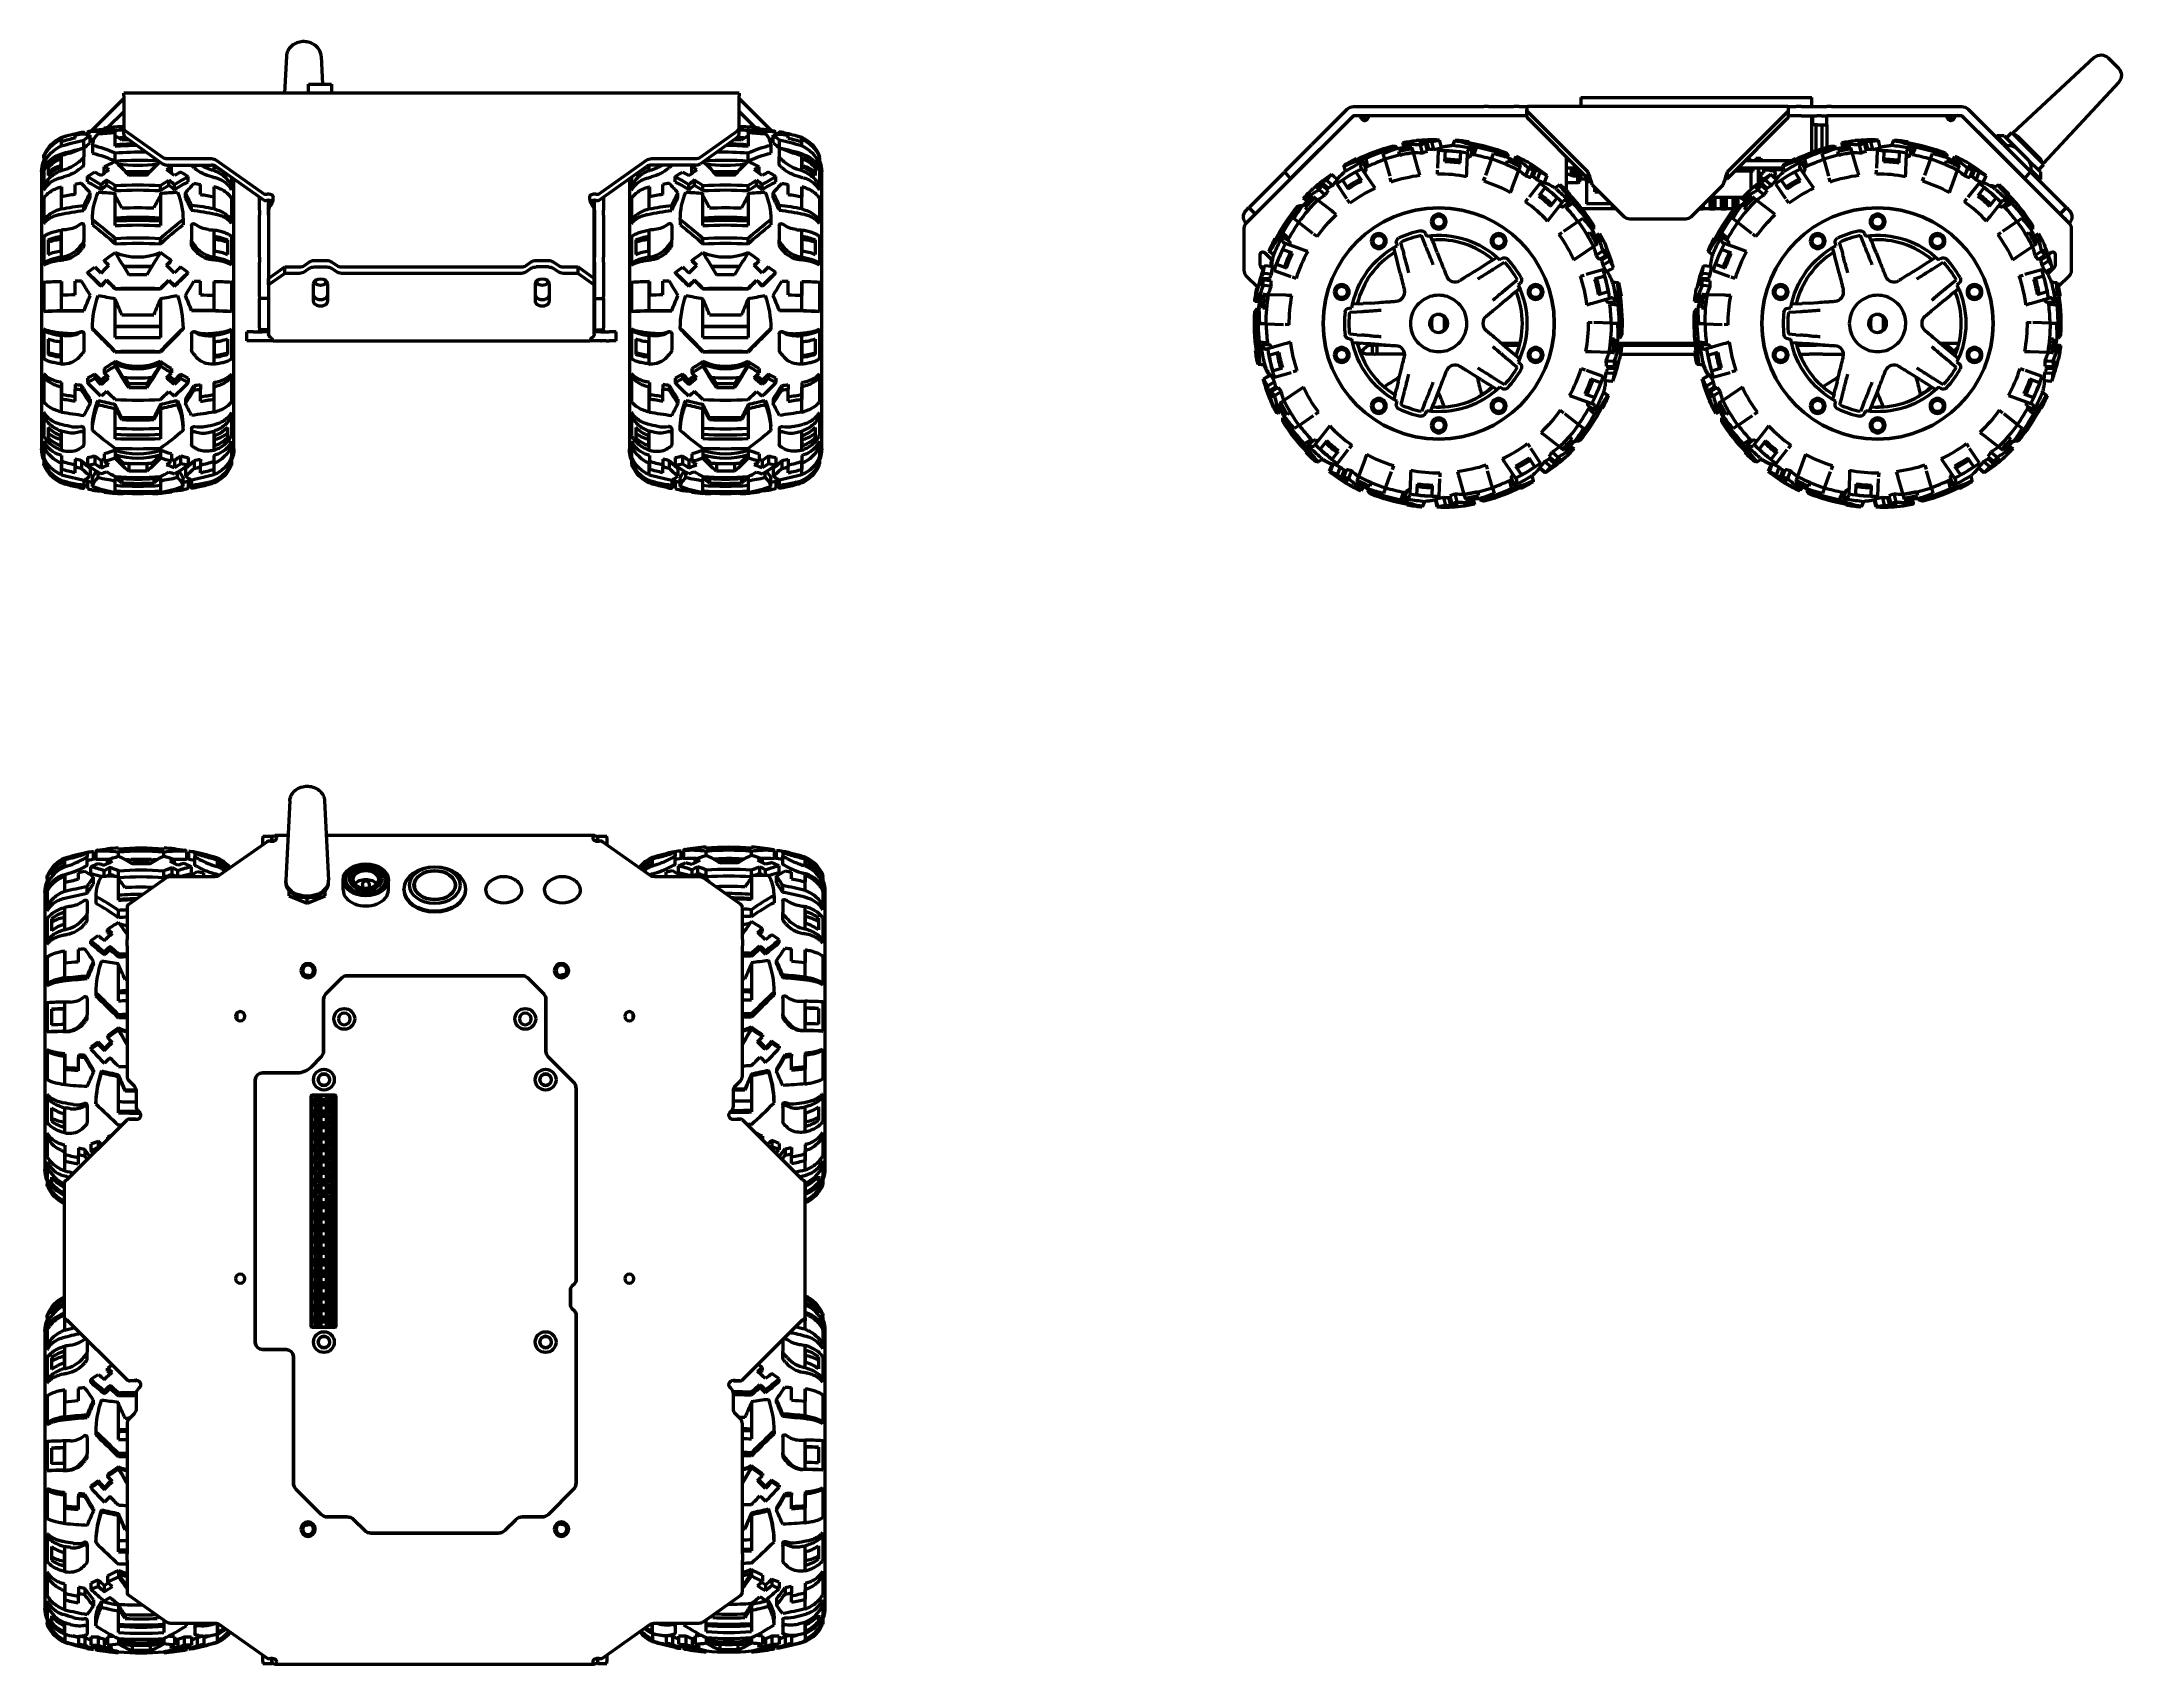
# Model space of a CAD drawing. Header units: millimetres. Extents: x 0 to 1189, y 0 to 841.
# Drawn here: x 205.8 to 665.6, y 352.4 to 711.1 of the extents above; entities that cross this region are included whole.
import ezdxf
from ezdxf.enums import TextEntityAlignment as Align

# ---------------------------------------------------------------- set-up
doc = ezdxf.new("R2010")
doc.units = ezdxf.units.MM
doc.header["$LTSCALE"] = 0.75
doc.layers.add('BORDER', color=7, linetype='Continuous', lineweight=35)
doc.layers.add('Visible', color=7, linetype='Continuous', lineweight=70)
doc.styles.add('FusionTitle', font='arial.ttf')

# ---------------------------------------------------------------- blocks, each defined once
blk = doc.blocks.new('ISO_A0_SHEET')
at = {"layer": 'BORDER'}
for p, q in [((63.708337, 836), (63.708337, 831)), ((112.41667, 836), (112.41667, 831)), ((161.125003, 836), (161.125003, 831)), ((209.833336, 836), (209.833336, 831)), ((258.541669, 836), (258.541669, 831)), ((307.250002, 836), (307.250002, 831)), ((355.958335, 836), (355.958335, 831)), ((404.666668, 836), (404.666668, 831)), ((453.375001, 836), (453.375001, 831)), ((502.083334, 836), (502.083334, 831)), ((550.791667, 836), (550.791667, 831)), ((599.5, 836), (599.5, 826)), ((648.208333, 836), (648.208333, 831)), ((696.916666, 836), (696.916666, 831)), ((745.624999, 836), (745.624999, 831)), ((794.333332, 836), (794.333332, 831)), ((843.041665, 836), (843.041665, 831)), ((891.749998, 836), (891.749998, 831)), ((940.458331, 836), (940.458331, 831)), ((989.166664, 836), (989.166664, 831)), ((1037.874997, 836), (1037.874997, 831)), ((1086.58333, 836), (1086.58333, 831)), ((1135.291663, 836), (1135.291663, 831)), ((20, 831), (1179, 831)), ((20, 831), (20, 10)), ((1179, 831), (1179, 10)), ((15, 784.0625), (20, 784.0625)), ((1179, 784.0625), (1184, 784.0625)), ((15, 732.125), (20, 732.125)), ((1179, 732.125), (1184, 732.125)), ((15, 680.1875), (20, 680.1875)), ((1179, 680.1875), (1184, 680.1875)), ((15, 628.25), (20, 628.25)), ((1179, 628.25), (1184, 628.25)), ((15, 576.3125), (20, 576.3125)), ((1179, 576.3125), (1184, 576.3125)), ((15, 524.375), (20, 524.375)), ((1179, 524.375), (1184, 524.375)), ((15, 472.4375), (20, 472.4375)), ((1179, 472.4375), (1184, 472.4375)), ((15, 420.5), (25, 420.5)), ((1174, 420.5), (1184, 420.5)), ((15, 368.5625), (20, 368.5625)), ((1179, 368.5625), (1184, 368.5625)), ((15, 316.625), (20, 316.625)), ((1179, 316.625), (1184, 316.625)), ((15, 264.6875), (20, 264.6875)), ((1179, 264.6875), (1184, 264.6875)), ((15, 212.75), (20, 212.75)), ((1179, 212.75), (1184, 212.75)), ((15, 160.8125), (20, 160.8125)), ((1179, 160.8125), (1184, 160.8125)), ((15, 108.875), (20, 108.875)), ((1179, 108.875), (1184, 108.875)), ((15, 56.9375), (20, 56.9375)), ((1179, 56.9375), (1184, 56.9375)), ((599.5, 15), (599.5, 5)), ((20, 10), (1179, 10)), ((63.708337, 10), (63.708337, 5)), ((112.41667, 10), (112.41667, 5)), ((161.125003, 10), (161.125003, 5)), ((209.833336, 10), (209.833336, 5)), ((258.541669, 10), (258.541669, 5)), ((307.250002, 10), (307.250002, 5)), ((355.958335, 10), (355.958335, 5)), ((404.666668, 10), (404.666668, 5)), ((453.375001, 10), (453.375001, 5)), ((502.083334, 10), (502.083334, 5)), ((550.791667, 10), (550.791667, 5)), ((648.208333, 10), (648.208333, 5)), ((696.916666, 10), (696.916666, 5)), ((745.624999, 10), (745.624999, 5)), ((794.333332, 10), (794.333332, 5)), ((843.041665, 10), (843.041665, 5)), ((891.749998, 10), (891.749998, 5)), ((940.458331, 10), (940.458331, 5)), ((989.166664, 10), (989.166664, 5)), ((1037.874997, 10), (1037.874997, 5)), ((1086.58333, 10), (1086.58333, 5)), ((1135.291663, 10), (1135.291663, 5))]:
    blk.add_line(p, q, dxfattribs=at)
at = {"layer": 'Defpoints'}
for p, q in [((0, 841), (15, 841)), ((0, 841), (0, 826)), ((1189, 841), (1174, 841)), ((1189, 841), (1189, 826)), ((0, 15), (0, 0)), ((1189, 15), (1189, 0)), ((0, 0), (15, 0)), ((1189, 0), (1174, 0))]:
    blk.add_line(p, q, dxfattribs=at)
at = {"layer": 'BORDER', "style": 'FusionTitle'}
for s, p in [('1', (39.35417, 833.5)), ('2', (88.062503, 833.5)), ('3', (136.770836, 833.5)), ('4', (185.479169, 833.5)), ('5', (234.187502, 833.5)), ('6', (282.895835, 833.5)), ('7', (331.604168, 833.5)), ('8', (380.312501, 833.5)), ('9', (429.020835, 833.5)), ('10', (477.729168, 833.5)), ('11', (526.4375, 833.5)), ('12', (575.145833, 833.5)), ('13', (623.854167, 833.5)), ('14', (672.5625, 833.5)), ('15', (721.270833, 833.5)), ('16', (769.979166, 833.5)), ('17', (818.687499, 833.5)), ('18', (867.395832, 833.5)), ('19', (916.104165, 833.5)), ('20', (964.812498, 833.5)), ('21', (1013.520831, 833.5)), ('22', (1062.229164, 833.5)), ('23', (1110.937497, 833.5)), ('24', (1159.64583, 833.5)), ('A', (17.5, 810.03125)), ('A', (1181.5, 810.03125)), ('B', (17.5, 758.09375)), ('B', (1181.5, 758.09375)), ('C', (17.5, 706.15625)), ('C', (1181.5, 706.15625)), ('D', (17.5, 654.21875)), ('D', (1181.5, 654.21875)), ('E', (17.5, 602.28125)), ('E', (1181.5, 602.28125)), ('F', (17.5, 550.34375)), ('F', (1181.5, 550.34375)), ('G', (17.5, 498.40625)), ('G', (1181.5, 498.40625)), ('H', (17.5, 446.46875)), ('H', (1181.5, 446.46875)), ('I', (17.5, 394.53125)), ('I', (1181.5, 394.53125)), ('J', (17.5, 342.59375)), ('J', (1181.5, 342.59375)), ('K', (17.5, 290.65625)), ('K', (1181.5, 290.65625)), ('L', (17.5, 238.71875)), ('L', (1181.5, 238.71875)), ('M', (17.5, 186.78125)), ('M', (1181.5, 186.78125)), ('N', (17.5, 134.84375)), ('N', (1181.5, 134.84375)), ('O', (17.5, 82.90625)), ('O', (1181.5, 82.90625)), ('P', (17.5, 30.96875)), ('P', (1181.5, 30.96875)), ('1', (39.35417, 7.5)), ('2', (88.062503, 7.5)), ('3', (136.770836, 7.5)), ('4', (185.479169, 7.5)), ('5', (234.187502, 7.5)), ('6', (282.895835, 7.5)), ('7', (331.604168, 7.5)), ('8', (380.312501, 7.5)), ('9', (429.020835, 7.5)), ('10', (477.729168, 7.5)), ('11', (526.4375, 7.5)), ('12', (575.145833, 7.5)), ('13', (623.854167, 7.5)), ('14', (672.5625, 7.5)), ('15', (721.270833, 7.5)), ('16', (769.979166, 7.5)), ('17', (818.687499, 7.5)), ('18', (867.395832, 7.5)), ('19', (916.104165, 7.5)), ('20', (964.812498, 7.5)), ('21', (1013.520831, 7.5)), ('22', (1062.229164, 7.5)), ('23', (1110.937497, 7.5)), ('24', (1159.64583, 7.5))]:
    blk.add_text(s, height=2.5, dxfattribs=at).set_placement(p, align=Align.MIDDLE)

msp = doc.modelspace()

# ---------------------------------------------------------------- linework, layer by layer
at = {"layer": 'Visible', "extrusion": (0, 1, 0)}
for p, q in [((259.88, 707.91), (259.45, 699.69)), ((267.54, 707.91), (267.86, 701.69)), ((659.39, 707.58), (641.38, 690.85)), ((662.49, 707.52), (664.75, 705.26)), ((359.91, 699.69), (223.91, 699.69)), ((223.91, 699.11), (223.91, 699.69)), ((223.91, 699.11), (223.91, 692.05)), ((264.77, 701.69), (269.81, 701.69)), ((264.77, 699.69), (264.77, 701.69)), ((264.77, 701.69), (269.81, 701.69)), ((264.77, 699.69), (264.77, 701.69)), ((269.81, 701.69), (269.81, 699.69)), ((269.81, 701.69), (269.81, 699.69)), ((359.91, 699.69), (359.91, 699.11)), ((359.91, 692.05), (359.91, 699.11)), ((664.81, 702.16), (648.08, 684.15)), ((216.83, 691.45), (223.83, 698.45)), ((220.31, 692.1), (223.91, 695.7)), ((223.91, 698.53), (223.83, 698.45)), ((359.99, 698.45), (359.91, 698.53)), ((363.49, 692.12), (359.91, 695.7)), ((359.99, 698.45), (366.96, 691.48)), ((487.25, 689.11), (494.3, 696.17)), ((495.72, 694.75), (488.66, 687.7)), ((495.72, 696.75), (524.5, 696.75)), ((524.5, 694.75), (495.72, 694.75)), ((498.14, 693.61), (498.14, 694.75)), ((525.56, 696.75), (524.5, 696.75)), ((525.56, 694.75), (524.5, 694.75)), ((525.56, 696.75), (526.69, 696.75)), ((526.69, 694.75), (525.56, 694.75)), ((526.69, 696.75), (527.75, 696.75)), ((527.75, 694.75), (526.69, 694.75)), ((527.75, 696.75), (531.12, 696.75)), ((531.12, 694.75), (527.75, 694.75)), ((532.32, 696.75), (531.12, 696.75)), ((532.32, 694.75), (531.12, 694.75)), ((532.32, 696.75), (534.12, 696.75)), ((534, 694.75), (532.32, 694.75)), ((534, 694.7), (534, 696.12)), ((591.72, 696.75), (534.12, 696.75)), ((534.28, 695.51), (547.48, 682.31)), ((545.94, 698.75), (596.96, 698.75)), ((545.94, 698.75), (545.94, 696.75)), ((545.94, 698.75), (596.96, 698.75)), ((545.94, 698.75), (545.94, 696.75)), ((578.37, 682.31), (591.57, 695.51)), ((591.72, 696.75), (593.52, 696.75)), ((591.84, 694.7), (591.84, 696.12)), ((593.52, 694.75), (591.84, 694.75)), ((594.72, 696.75), (593.52, 696.75)), ((594.72, 694.75), (593.52, 694.75)), ((594.72, 696.75), (598.1, 696.75)), ((594.72, 694.75), (598.1, 694.75)), ((596.96, 696.75), (596.96, 698.75)), ((596.96, 696.75), (596.96, 698.75)), ((596.96, 686.64), (596.96, 694.75)), ((596.96, 686.64), (596.96, 694.75)), ((597.24, 692.75), (597.24, 694.75)), ((598.1, 696.75), (599.16, 696.75)), ((599.16, 694.75), (598.1, 694.75)), ((599.16, 696.75), (600.28, 696.75)), ((599.16, 694.75), (600.28, 694.75)), ((601.34, 696.75), (600.28, 696.75)), ((601.34, 694.75), (600.28, 694.75)), ((600.33, 692.74), (600.33, 694.75)), ((601.34, 696.75), (630.12, 696.75)), ((630.12, 694.75), (601.34, 694.75)), ((627.71, 693.61), (627.71, 694.75)), ((637.19, 687.7), (630.13, 694.75)), ((631.54, 696.17), (638.6, 689.11)), ((210.16, 689.96), (210.16, 689.96)), ((213.14, 689.78), (213.14, 690.36)), ((215.12, 690.66), (215.12, 691.09)), ((215.87, 690.57), (215.87, 691.2)), ((216.49, 688.75), (216.49, 690.46)), ((218.89, 690.81), (218.89, 691.28)), ((219.59, 691.86), (219.59, 692)), ((220.14, 690.91), (220.14, 691.65)), ((222.01, 691.01), (222.01, 691.52)), ((222.01, 688.01), (222.01, 691.01)), ((223.91, 690.64), (223.91, 692.05)), ((224.35, 691.3), (232.47, 685.56)), ((224.35, 689.89), (232.47, 684.14)), ((351.35, 685.56), (359.47, 691.3)), ((359.47, 689.89), (351.35, 684.14)), ((359.91, 690.64), (359.91, 692.05)), ((361.91, 691.01), (361.91, 691.52)), ((361.91, 691.01), (361.91, 688.01)), ((363.79, 690.91), (363.79, 691.65)), ((364.33, 691.86), (364.33, 692)), ((365.04, 690.81), (365.04, 691.28)), ((367.43, 688.75), (367.43, 690.46)), ((368.05, 690.57), (368.05, 691.2)), ((368.8, 690.66), (368.8, 691.09)), ((370.78, 689.78), (370.78, 690.36)), ((373.76, 689.96), (373.76, 689.96)), ((493.72, 692.73), (471.91, 670.91)), ((493.72, 692.74), (493.72, 692.76)), ((493.72, 692.74), (493.72, 692.73)), ((547.48, 680.89), (534.28, 694.09)), ((578.37, 680.89), (591.57, 694.09)), ((598.21, 692.75), (597.24, 692.75)), ((597.89, 692.75), (597.89, 686.99)), ((598.21, 692.75), (600.15, 692.75)), ((599.22, 692.75), (599.22, 687.44)), ((600.15, 692.75), (600.33, 692.75)), ((600.33, 692.74), (600.33, 687.78)), ((632.11, 692.77), (632.11, 692.74)), ((653.94, 670.91), (632.11, 692.74)), ((637.62, 690.08), (637.84, 690.3)), ((639.99, 688.14), (637.84, 690.3)), ((639.53, 690.3), (637.84, 690.3)), ((639.53, 690.3), (642.54, 687.29)), ((639.99, 689.84), (641.2, 691.04)), ((648.27, 683.97), (641.2, 691.04)), ((641.62, 690.61), (641.69, 690.69)), ((647.91, 684.46), (641.69, 690.69)), ((642.4, 690.26), (641.69, 690.69)), ((642.4, 690.26), (647.49, 685.17)), ((206.26, 685.4), (206.26, 685.68)), ((206.26, 685.4), (206.26, 683.95)), ((210.06, 683.43), (210.06, 685.24)), ((210.17, 689.55), (210.16, 689.55)), ((210.16, 688.06), (210.16, 689.55)), ((210.16, 682.61), (210.16, 685.97)), ((210.17, 689.55), (210.17, 688.98)), ((215.11, 687.58), (215.11, 689.3)), ((215.12, 687.35), (215.12, 685.68)), ((215.12, 683.95), (215.12, 685.68)), ((217.01, 688.22), (217.01, 686.45)), ((222.01, 684.71), (222.01, 686.51)), ((233.53, 685.25), (243.29, 685.25)), ((340.53, 685.25), (350.29, 685.25)), ((361.91, 684.71), (361.91, 686.51)), ((366.91, 688.22), (366.91, 686.45)), ((368.8, 687.35), (368.8, 685.68)), ((368.8, 683.95), (368.8, 685.68)), ((368.81, 687.58), (368.81, 689.3)), ((373.75, 689.55), (373.75, 688.98)), ((373.75, 689.55), (373.76, 689.55)), ((373.76, 688.06), (373.76, 689.55)), ((373.76, 682.61), (373.76, 685.97)), ((373.86, 683.43), (373.86, 685.24)), ((377.66, 685.4), (377.66, 685.68)), ((377.66, 685.68), (377.66, 685.68)), ((377.66, 685.4), (377.66, 683.95)), ((480.75, 682.62), (486.5, 688.36)), ((487.91, 686.95), (482.17, 681.2)), ((487.25, 689.11), (486.5, 688.36)), ((488.66, 687.7), (487.91, 686.95)), ((496.35, 685.29), (496.4, 685.07)), ((498.4, 685.28), (498.81, 683.52)), ((502.62, 685.12), (502.27, 686.36)), ((505.26, 687.81), (505.33, 687.51)), ((505.93, 686.04), (505.7, 686.84)), ((506.66, 688.58), (506.61, 688.79)), ((506.89, 687.67), (506.66, 688.58)), ((507.53, 687.71), (507.37, 688.34)), ((508.7, 687.42), (508.6, 687.75)), ((508.93, 686.61), (508.7, 687.42)), ((508.93, 686.61), (508.93, 686.61)), ((510.01, 682.84), (508.93, 686.61)), ((509.58, 689.27), (509.59, 689.24)), ((510.93, 686.51), (510.49, 688.26)), ((512.04, 686.92), (511.6, 688.67)), ((512.34, 687.39), (511.91, 689.13)), ((513.46, 687.3), (513.02, 689.06)), ((514.42, 687.02), (514.29, 683.13)), ((514.43, 687.05), (514.42, 687.02)), ((514.91, 688.59), (514.72, 689.35)), ((515.12, 687.73), (514.91, 688.59)), ((515.92, 686.95), (515.84, 684.64)), ((517.64, 688.17), (518.08, 689.19)), ((518.08, 689.19), (518.17, 689.41)), ((519.3, 684.34), (519.39, 686.66)), ((520.74, 682.56), (520.88, 686.48)), ((520.88, 686.48), (520.89, 686.86)), ((521.26, 689.01), (521.17, 688.8)), ((521.55, 685.75), (522.06, 687.48)), ((522.91, 687.79), (522.2, 686.12)), ((526.23, 685.18), (526.67, 686.39)), ((529.94, 685.8), (529.82, 685.52)), ((531.18, 684.73), (531.54, 685.6)), ((531.54, 685.6), (531.62, 685.81)), ((542.76, 678.2), (542.76, 685.61)), ((582.83, 685.35), (582.84, 685.35)), ((582.84, 685.35), (582.84, 684.75)), ((582.84, 685.35), (583.01, 685.35)), ((583.01, 685.35), (583.01, 684.75)), ((583.01, 685.35), (583.13, 685.35)), ((583.13, 685.35), (583.13, 684.75)), ((583.13, 685.35), (583.18, 685.35)), ((583.18, 685.35), (583.18, 684.75)), ((584.62, 685.35), (584.62, 684.75)), ((584.62, 685.35), (584.67, 685.35)), ((584.67, 685.35), (584.67, 684.75)), ((584.67, 685.35), (584.68, 685.35)), ((584.68, 685.35), (584.68, 684.75)), ((584.68, 685.35), (584.79, 685.35)), ((584.79, 685.35), (584.79, 684.75)), ((584.79, 685.35), (584.97, 685.35)), ((584.97, 685.35), (584.97, 684.75)), ((584.97, 685.35), (585.18, 685.35)), ((585.18, 685.35), (585.18, 684.75)), ((585.18, 685.35), (585.38, 685.35)), ((585.38, 685.35), (585.38, 684.75)), ((585.38, 685.35), (585.55, 685.35)), ((585.55, 685.35), (585.55, 684.75)), ((585.55, 685.35), (585.67, 685.35)), ((585.67, 685.35), (585.67, 684.75)), ((585.67, 685.35), (585.72, 685.35)), ((585.72, 685.35), (585.72, 684.75)), ((593.34, 685.29), (593.4, 685.07)), ((595.4, 685.28), (595.81, 683.52)), ((599.62, 685.12), (599.27, 686.36)), ((602.26, 687.81), (602.33, 687.51)), ((602.93, 686.04), (602.7, 686.84)), ((603.66, 688.58), (603.61, 688.79)), ((603.89, 687.67), (603.66, 688.58)), ((604.52, 687.71), (604.37, 688.34)), ((605.7, 687.42), (605.6, 687.75)), ((605.93, 686.61), (605.7, 687.42)), ((605.93, 686.61), (605.93, 686.61)), ((607.01, 682.84), (605.93, 686.61)), ((606.58, 689.27), (606.59, 689.24)), ((607.93, 686.51), (607.49, 688.26)), ((609.04, 686.92), (608.6, 688.67)), ((609.34, 687.39), (608.91, 689.13)), ((610.46, 687.3), (610.02, 689.06)), ((611.42, 687.02), (611.29, 683.13)), ((611.42, 687.05), (611.42, 687.02)), ((611.9, 688.59), (611.72, 689.35)), ((612.12, 687.73), (611.9, 688.59)), ((612.92, 686.95), (612.84, 684.64)), ((614.64, 688.17), (615.07, 689.19)), ((615.07, 689.19), (615.16, 689.41)), ((616.3, 684.34), (616.38, 686.66)), ((617.74, 682.56), (617.88, 686.48)), ((617.88, 686.48), (617.89, 686.86)), ((618.25, 689.01), (618.17, 688.8)), ((618.54, 685.75), (619.06, 687.48)), ((619.91, 687.79), (619.2, 686.12)), ((623.23, 685.18), (623.67, 686.39)), ((626.94, 685.8), (626.82, 685.52)), ((628.18, 684.73), (628.53, 685.6)), ((628.53, 685.6), (628.62, 685.81)), ((636.92, 687.96), (636.9, 687.95)), ((637.94, 686.95), (637.19, 687.7)), ((637.94, 686.95), (643.68, 681.2)), ((639.35, 688.36), (638.6, 689.11)), ((638.93, 685.95), (638.92, 685.93)), ((639.35, 688.36), (645.09, 682.62)), ((642.54, 687.29), (644.52, 685.31)), ((644.52, 685.31), (647.52, 682.31)), ((205.76, 682.41), (205.76, 621.1)), ((206.26, 683.09), (206.26, 683.95)), ((206.26, 682.39), (206.26, 679.06)), ((207.21, 683.31), (207.21, 681.51)), ((215.87, 680.14), (215.87, 681.31)), ((219.59, 682.27), (219.59, 683.43)), ((233.53, 683.83), (243.29, 683.83)), ((234.43, 682.27), (234.43, 683.43)), ((238.15, 680.14), (238.15, 681.31)), ((243.86, 682.61), (243.86, 683.75)), ((243.96, 683.43), (243.96, 683.72)), ((244.35, 684.94), (254.86, 677.5)), ((254.86, 676.09), (244.35, 683.52)), ((246.81, 681.78), (246.81, 681.51)), ((247.76, 681.11), (247.76, 679.06)), ((248.26, 621.1), (248.26, 680.76)), ((328.96, 677.5), (339.47, 684.94)), ((328.96, 676.09), (339.47, 683.52)), ((335.66, 680.83), (335.66, 621.1)), ((336.16, 681.18), (336.16, 679.06)), ((337.11, 681.85), (337.11, 681.51)), ((339.96, 683.43), (339.96, 683.75)), ((340.06, 682.61), (340.06, 683.78)), ((350.29, 683.83), (340.53, 683.83)), ((345.77, 680.14), (345.77, 681.31)), ((349.49, 682.27), (349.49, 683.43)), ((364.33, 682.27), (364.33, 683.43)), ((368.05, 680.14), (368.05, 681.31)), ((376.71, 683.31), (376.71, 681.51)), ((377.66, 683.09), (377.66, 683.95)), ((377.66, 682.39), (377.66, 679.06)), ((378.16, 621.1), (378.16, 682.41)), ((472.7, 674.56), (480.13, 682)), ((480.13, 682), (480.44, 682.31)), ((480.75, 682.62), (480.44, 682.31)), ((481.86, 680.89), (480.44, 682.31)), ((481.86, 680.89), (481.55, 680.58)), ((482.17, 681.2), (481.86, 680.89)), ((491.45, 681.23), (490.86, 681.73)), ((492.13, 680.66), (491.45, 681.23)), ((493.66, 683.57), (493.61, 683.8)), ((493.91, 682.49), (493.66, 683.57)), ((497.51, 680.37), (496.21, 682.3)), ((497.53, 683.03), (497.32, 683.34)), ((499.72, 679.78), (497.53, 683.03)), ((498.5, 682.82), (497.9, 684.52)), ((502.62, 685.12), (503.7, 681.38)), ((504.05, 680.15), (503.8, 681.01)), ((510.12, 682.46), (510.01, 682.84)), ((510.37, 681.59), (510.12, 682.46)), ((514.24, 681.85), (514.27, 682.74)), ((520.7, 681.26), (520.73, 682.17)), ((520.73, 682.17), (520.74, 682.56)), ((524.46, 680.32), (524.77, 681.16)), ((526.23, 685.18), (524.9, 681.52)), ((529.45, 683.98), (529.73, 684.76)), ((530.87, 678.99), (532.21, 682.67)), ((531.72, 684.39), (531.97, 685)), ((532.21, 682.68), (532.5, 683.47)), ((532.21, 682.68), (532.21, 682.67)), ((532.5, 683.47), (532.61, 683.79)), ((533.77, 681.42), (534.45, 683.1)), ((534.3, 684.44), (534.29, 684.41)), ((534.91, 681.1), (535.58, 682.77)), ((535.43, 681.3), (536.1, 682.96)), ((536.28, 680.58), (536.96, 682.25)), ((537.88, 679.95), (538.21, 680.77)), ((538.21, 680.77), (538.5, 681.49)), ((543.62, 684.75), (542.76, 684.75)), ((545.22, 683.15), (542.76, 683.15)), ((543.79, 681.75), (542.76, 681.75)), ((543.79, 683.15), (543.79, 681.75)), ((543.79, 683.06), (543.82, 683.06)), ((543.79, 682.74), (544.03, 682.74)), ((544.02, 683.06), (543.82, 683.06)), ((543.91, 682.76), (543.82, 682.76)), ((543.92, 682.56), (543.92, 681.66)), ((544.04, 682.77), (543.97, 682.77)), ((544, 683.11), (544.04, 683.11)), ((544, 683.11), (544, 683.06)), ((544.02, 682.77), (544.02, 683.06)), ((544.02, 683.06), (544.04, 683.06)), ((544.04, 683.11), (544.42, 683.11)), ((544.04, 683.11), (544.04, 682.75)), ((544.12, 682.76), (545.27, 682.76)), ((544.12, 681.46), (545.27, 681.46)), ((544.2, 683.11), (544.2, 683.15)), ((544.24, 683.11), (544.24, 683.15)), ((544.32, 682.03), (544.32, 682.2)), ((544.35, 682.21), (544.35, 682.01)), ((544.42, 683.15), (544.42, 682.96)), ((544.5, 682.36), (544.82, 682.36)), ((544.5, 682.36), (544.5, 682.36)), ((544.82, 681.86), (544.5, 681.86)), ((544.5, 681.86), (544.5, 681.86)), ((544.59, 682.46), (544.87, 682.46)), ((544.87, 681.76), (544.59, 681.76)), ((544.91, 682.36), (544.82, 682.36)), ((544.82, 681.86), (544.91, 681.86)), ((544.91, 682.36), (545.01, 682.36)), ((544.91, 681.86), (545.01, 681.86)), ((545.02, 682.31), (545.02, 681.91)), ((545.17, 680.98), (545.17, 679.9)), ((545.22, 682.98), (545.31, 683.06)), ((545.37, 682.91), (545.22, 682.98)), ((545.22, 682.76), (545.22, 682.98)), ((545.22, 681.18), (545.22, 681.46)), ((545.27, 682.76), (545.61, 682.76)), ((545.7, 681.46), (545.27, 681.46)), ((545.41, 682.96), (545.37, 682.91)), ((545.37, 682.76), (545.37, 682.91)), ((545.48, 682.89), (545.37, 682.89)), ((545.37, 681.33), (545.37, 681.46)), ((545.37, 681.33), (545.37, 681.18)), ((545.37, 681.18), (545.37, 680.42)), ((545.38, 681.31), (545.38, 681.39)), ((545.38, 681.18), (545.38, 681.31)), ((545.38, 681.18), (545.38, 680.25)), ((545.43, 682.94), (545.4, 682.94)), ((545.42, 681.31), (545.42, 681.39)), ((545.42, 681.18), (545.42, 681.31)), ((545.42, 681.18), (545.42, 680.06)), ((545.54, 682.76), (545.54, 682.83)), ((545.72, 682.65), (545.72, 681.39)), ((545.72, 681.39), (545.72, 681.31)), ((545.72, 681.31), (545.72, 681.18)), ((545.72, 680.06), (545.72, 681.18)), ((545.94, 682.43), (545.94, 680.75)), ((547.19, 680.75), (545.94, 680.75)), ((547.19, 680.15), (547.19, 681.18)), ((547.48, 682.31), (547.48, 681.51)), ((547.48, 681.51), (547.48, 680.89)), ((578.37, 681.51), (578.37, 682.31)), ((578.37, 680.89), (578.37, 681.51)), ((583.49, 682.45), (579.93, 682.45)), ((579.94, 682.45), (579.94, 682.47)), ((580.44, 682.65), (580.13, 682.65)), ((580.25, 682.77), (580.33, 682.77)), ((580.33, 682.85), (580.33, 682.77)), ((580.33, 682.77), (580.44, 682.65)), ((580.44, 682.97), (580.44, 682.65)), ((580.44, 682.55), (580.44, 682.97)), ((580.44, 682.65), (580.44, 682.55)), ((580.44, 682.55), (580.44, 682.45)), ((580.44, 682.55), (580.44, 682.45)), ((590.76, 683.15), (580.63, 683.15)), ((581.25, 683.15), (581.25, 682.45)), ((581.45, 683.15), (581.45, 682.45)), ((581.46, 683.15), (581.46, 682.45)), ((581.69, 683.15), (581.69, 682.45)), ((581.94, 682.65), (581.94, 683.15)), ((581.94, 683.15), (582.06, 683.04)), ((582.06, 682.77), (581.94, 682.65)), ((581.94, 682.55), (581.94, 682.65)), ((582.44, 682.65), (581.94, 682.65)), ((581.94, 682.45), (581.94, 682.55)), ((582.06, 683.04), (582.06, 682.77)), ((582.33, 683.04), (582.06, 683.04)), ((582.06, 682.77), (582.33, 682.77)), ((592.3, 684.75), (582.23, 684.75)), ((582.24, 684.75), (582.24, 684.77)), ((582.25, 684.78), (582.25, 684.75)), ((582.44, 683.15), (582.33, 683.04)), ((582.33, 683.04), (582.33, 682.77)), ((582.33, 682.77), (582.44, 682.65)), ((582.43, 684.96), (582.43, 684.75)), ((582.44, 683.15), (582.44, 682.65)), ((582.44, 682.55), (582.44, 683.15)), ((582.44, 682.65), (582.44, 682.55)), ((582.44, 682.55), (582.44, 682.45)), ((582.44, 682.55), (582.44, 682.45)), ((582.64, 685.16), (582.64, 684.75)), ((583.49, 682.45), (583.99, 682.45)), ((583.49, 682.45), (583.49, 678.41)), ((583.77, 683.15), (583.77, 682.45)), ((583.79, 683.15), (583.79, 682.45)), ((583.99, 682.45), (583.99, 683.15)), ((585.19, 683.15), (585.19, 679.82)), ((585.19, 679.82), (585.19, 683.15)), ((585.19, 682.05), (586.31, 682.05)), ((585.38, 682.05), (585.38, 679.97)), ((585.55, 682.05), (585.55, 680.1)), ((585.67, 682.05), (585.67, 680.19)), ((585.72, 682.05), (585.72, 680.23)), ((585.72, 680.85), (586.57, 680.85)), ((586.43, 680.75), (585.72, 680.75)), ((586.31, 683.15), (586.31, 682.05)), ((588.64, 683.13), (586.31, 683.13)), ((587.64, 682.7), (586.31, 682.7)), ((587.84, 683.07), (587.64, 682.95)), ((587.64, 682.95), (587.64, 682.68)), ((587.64, 682.68), (587.84, 682.57)), ((587.84, 683.07), (588.64, 683.07)), ((587.84, 683.07), (587.84, 682.57)), ((588.79, 682.57), (587.84, 682.57)), ((588.45, 681.23), (587.86, 681.73)), ((589.13, 680.66), (588.45, 681.23)), ((588.64, 683.15), (588.64, 682.95)), ((588.74, 682.85), (588.64, 682.95)), ((588.64, 682.95), (588.72, 682.95)), ((588.72, 682.95), (588.72, 683.15)), ((588.72, 682.95), (588.74, 682.85)), ((589.53, 682.95), (588.72, 682.95)), ((588.74, 682.85), (589.57, 682.85)), ((588.79, 682.85), (588.79, 682.24)), ((588.79, 681.67), (588.79, 680.94)), ((589.53, 682.95), (589.53, 683.15)), ((589.57, 682.85), (589.53, 682.95)), ((590.81, 682.95), (589.53, 682.95)), ((589.57, 682.85), (590.83, 682.85)), ((590.66, 683.57), (590.61, 683.8)), ((590.91, 682.49), (590.66, 683.57)), ((594.51, 680.37), (593.21, 682.3)), ((594.52, 683.03), (594.31, 683.34)), ((596.72, 679.78), (594.52, 683.03)), ((595.5, 682.82), (594.89, 684.52)), ((599.62, 685.12), (600.69, 681.38)), ((601.05, 680.15), (600.8, 681.01)), ((607.12, 682.46), (607.01, 682.84)), ((607.37, 681.59), (607.12, 682.46)), ((611.24, 681.85), (611.27, 682.74)), ((617.7, 681.26), (617.73, 682.17)), ((617.73, 682.17), (617.74, 682.56)), ((621.46, 680.32), (621.77, 681.16)), ((623.23, 685.18), (621.9, 681.52)), ((626.45, 683.98), (626.73, 684.76)), ((627.86, 678.99), (629.21, 682.67)), ((628.72, 684.39), (628.96, 685)), ((629.21, 682.68), (629.49, 683.47)), ((629.21, 682.68), (629.21, 682.67)), ((629.49, 683.47), (629.61, 683.79)), ((630.77, 681.42), (631.44, 683.1)), ((631.3, 684.44), (631.29, 684.41)), ((631.9, 681.1), (632.58, 682.77)), ((632.43, 681.3), (633.1, 682.96)), ((633.28, 680.58), (633.95, 682.25)), ((634.88, 679.95), (635.21, 680.77)), ((635.21, 680.77), (635.5, 681.49)), ((643.18, 681.71), (643.16, 681.69)), ((643.99, 680.89), (643.68, 681.2)), ((643.99, 680.89), (645.4, 682.31)), ((644.3, 680.58), (643.99, 680.89)), ((645.4, 682.31), (645.09, 682.62)), ((647.52, 680.61), (645.37, 682.76)), ((645.4, 682.31), (645.71, 682)), ((645.71, 682), (653.15, 674.56)), ((647.06, 682.77), (648.27, 683.97)), ((647.31, 680.4), (647.52, 680.61)), ((647.49, 685.17), (647.91, 684.46)), ((647.52, 682.31), (647.52, 680.61)), ((647.84, 684.39), (647.91, 684.46)), ((206.26, 678.32), (206.26, 679.06)), ((206.26, 676.39), (206.26, 671.5)), ((210.17, 679.05), (210.16, 679.05)), ((210.16, 674.14), (210.16, 679.05)), ((210.17, 679.05), (210.17, 676.83)), ((213.14, 677.34), (213.14, 679.56)), ((216.49, 676.6), (216.49, 677.7)), ((218.89, 678.39), (218.89, 679.53)), ((220.14, 679.39), (220.14, 680.53)), ((222.01, 678.18), (222.01, 679.31)), ((222.01, 670.44), (222.01, 677.59)), ((232.01, 678.18), (232.01, 679.31)), ((232.01, 677.59), (232.01, 670.44)), ((233.89, 679.39), (233.89, 680.53)), ((235.14, 678.39), (235.14, 679.53)), ((237.53, 676.6), (237.53, 677.7)), ((240.88, 677.34), (240.88, 679.56)), ((243.85, 679.05), (243.85, 676.83)), ((243.85, 679.05), (243.86, 679.05)), ((243.86, 674.14), (243.86, 679.05)), ((247.76, 678.32), (247.76, 679.06)), ((247.76, 676.39), (247.76, 671.5)), ((253.9, 673.85), (253.9, 676.77)), ((255.9, 676.05), (255.9, 673.85)), ((327.92, 673.85), (327.92, 676.05)), ((329.92, 676.77), (329.92, 673.85)), ((336.16, 678.32), (336.16, 679.06)), ((336.16, 676.39), (336.16, 671.5)), ((340.07, 679.05), (340.06, 679.05)), ((340.06, 674.14), (340.06, 679.05)), ((340.07, 679.05), (340.07, 676.83)), ((343.04, 677.34), (343.04, 679.56)), ((346.39, 676.6), (346.39, 677.7)), ((348.79, 678.39), (348.79, 679.53)), ((350.04, 679.39), (350.04, 680.53)), ((351.91, 678.18), (351.91, 679.31)), ((351.91, 670.44), (351.91, 677.59)), ((361.91, 678.18), (361.91, 679.31)), ((361.91, 677.59), (361.91, 670.44)), ((363.79, 679.39), (363.79, 680.53)), ((365.04, 678.39), (365.04, 679.53)), ((367.43, 676.6), (367.43, 677.7)), ((370.78, 677.34), (370.78, 679.56)), ((373.75, 679.05), (373.75, 676.83)), ((373.75, 679.05), (373.76, 679.05)), ((373.76, 674.14), (373.76, 679.05)), ((377.66, 678.32), (377.66, 679.06)), ((377.66, 676.39), (377.66, 671.5)), ((474.11, 673.15), (481.55, 680.58)), ((484.79, 676.37), (484.62, 676.51)), ((485.51, 675.77), (484.79, 676.37)), ((486, 676.17), (485.5, 676.59)), ((486.75, 678.64), (486.78, 678.62)), ((487.12, 676.62), (486.85, 676.84)), ((487.78, 676.11), (487.12, 676.62)), ((487.78, 676.11), (487.79, 676.11)), ((490.88, 673.69), (487.79, 676.11)), ((489.46, 677.21), (488.08, 678.37)), ((490.09, 678.75), (488.71, 679.9)), ((490.12, 678.18), (488.74, 679.34)), ((491.04, 679.33), (489.66, 680.49)), ((491.97, 679.7), (491.99, 679.67)), ((491.99, 679.67), (494.16, 676.44)), ((493.24, 680.49), (494.54, 678.57)), ((494.88, 675.38), (494.38, 676.12)), ((499.94, 679.45), (499.72, 679.78)), ((500.45, 678.7), (499.94, 679.45)), ((530.42, 677.77), (530.73, 678.62)), ((530.73, 678.62), (530.87, 678.99)), ((533.71, 675.7), (534.26, 676.41)), ((536.89, 679.78), (534.5, 676.71)), ((538.07, 678.84), (536.64, 677.02)), ((536.92, 679.81), (536.89, 679.78)), ((539.27, 674.74), (540.7, 676.57)), ((540.17, 678.82), (541.13, 679.39)), ((541.13, 679.39), (541.32, 679.51)), ((545.17, 679.9), (542.76, 679.9)), ((543.59, 677.37), (543.4, 677.26)), ((545.17, 680.22), (545.37, 680.42)), ((545.17, 680.2), (545.27, 680.2)), ((545.27, 679.9), (545.17, 679.9)), ((545.42, 680.06), (545.42, 680.06)), ((545.72, 680.06), (545.42, 680.06)), ((545.72, 680.06), (545.72, 680.06)), ((548.21, 680.15), (547.19, 680.15)), ((547.19, 680.15), (547.19, 675.45)), ((548.47, 679.46), (555.52, 672.42)), ((549.01, 677.9), (549.01, 678.92)), ((550.04, 677.9), (549.01, 677.9)), ((549.06, 678.87), (549.06, 677.95)), ((549.06, 677.95), (549.99, 677.95)), ((570.33, 672.42), (577.38, 679.46)), ((574.44, 676.52), (574.44, 674.15)), ((574.49, 676.57), (574.49, 674.15)), ((574.5, 676.58), (574.5, 674.15)), ((581.75, 676.65), (574.57, 676.65)), ((574.61, 676.65), (574.61, 674.15)), ((574.79, 676.65), (574.79, 674.15)), ((575, 676.65), (575, 674.15)), ((575.2, 676.65), (575.2, 674.15)), ((575.37, 676.65), (575.37, 674.15)), ((575.49, 676.65), (575.49, 674.15)), ((575.54, 676.65), (575.54, 674.15)), ((576.98, 676.65), (576.98, 674.15)), ((577.03, 676.65), (577.03, 674.15)), ((577.04, 676.65), (577.04, 674.15)), ((577.15, 676.65), (577.15, 674.15)), ((577.33, 676.65), (577.33, 674.15)), ((577.54, 676.65), (577.54, 674.15)), ((577.74, 676.65), (577.74, 674.15)), ((577.91, 676.65), (577.91, 674.15)), ((578.03, 676.65), (578.03, 674.15)), ((578.08, 676.65), (578.08, 674.15)), ((579.54, 676.65), (579.54, 674.15)), ((579.59, 676.65), (579.59, 674.15)), ((579.6, 676.65), (579.6, 674.15)), ((579.71, 676.65), (579.71, 674.15)), ((579.89, 676.65), (579.89, 674.17)), ((580.1, 676.65), (580.1, 674.42)), ((580.3, 676.65), (580.3, 674.66)), ((580.47, 676.65), (580.47, 674.73)), ((580.59, 676.65), (580.59, 674.78)), ((580.64, 676.65), (580.64, 674.8)), ((581.6, 676.37), (581.44, 676.51)), ((582.08, 675.97), (581.6, 676.37)), ((581.79, 676.37), (581.62, 676.51)), ((582.51, 675.77), (581.79, 676.37)), ((582.08, 676.13), (582.08, 675.4)), ((582.13, 676.09), (582.13, 675.44)), ((582.14, 676.08), (582.14, 675.45)), ((583, 676.17), (582.5, 676.59)), ((583.75, 678.64), (583.78, 678.62)), ((584.12, 676.62), (583.85, 676.84)), ((584.78, 676.11), (584.12, 676.62)), ((584.78, 676.11), (584.78, 676.11)), ((587.88, 673.69), (584.78, 676.11)), ((586.46, 677.21), (585.07, 678.37)), ((587.08, 678.75), (585.71, 679.9)), ((587.12, 678.18), (585.74, 679.34)), ((588.04, 679.33), (586.65, 680.49)), ((588.97, 679.7), (588.99, 679.67)), ((588.99, 679.67), (591.16, 676.44)), ((590.24, 680.49), (591.53, 678.57)), ((591.88, 675.38), (591.38, 676.12)), ((596.94, 679.45), (596.72, 679.78)), ((597.44, 678.7), (596.94, 679.45)), ((627.42, 677.77), (627.73, 678.62)), ((627.73, 678.62), (627.86, 678.99)), ((630.71, 675.7), (631.26, 676.41)), ((633.89, 679.78), (631.5, 676.71)), ((635.06, 678.84), (633.64, 677.02)), ((633.92, 679.81), (633.89, 679.78)), ((636.27, 674.74), (637.7, 676.57)), ((636.28, 679.34), (636.5, 679.34)), ((637.17, 678.82), (638.12, 679.39)), ((638.12, 679.39), (638.32, 679.51)), ((640.59, 677.37), (640.4, 677.26)), ((651.73, 673.15), (644.3, 680.58)), ((645.19, 679.69), (645.18, 679.68)), ((206.26, 670.95), (206.26, 671.5)), ((215.11, 673.83), (215.11, 674.93)), ((217.01, 671.78), (217.01, 670.6)), ((237.01, 671.78), (237.01, 670.6)), ((238.91, 673.83), (238.91, 674.93)), ((247.76, 670.95), (247.76, 671.5)), ((253.9, 673.85), (253.9, 672.79)), ((253.9, 663.45), (253.9, 672.79)), ((255.9, 672.79), (255.9, 673.85)), ((255.9, 672.79), (255.9, 663.45)), ((255.91, 675.27), (255.91, 673.86)), ((255.91, 673.86), (255.91, 658.77)), ((255.92, 674.71), (255.92, 675.33)), ((255.92, 673.92), (255.92, 674.71)), ((327.9, 675.33), (327.9, 674.71)), ((327.9, 674.71), (327.9, 673.92)), ((327.91, 675.27), (327.91, 673.86)), ((327.91, 658.77), (327.91, 673.86)), ((327.92, 673.85), (327.92, 672.79)), ((327.92, 672.79), (327.92, 663.45)), ((329.92, 672.79), (329.92, 673.85)), ((329.92, 672.79), (329.92, 663.45)), ((336.16, 670.95), (336.16, 671.5)), ((345.01, 673.83), (345.01, 674.93)), ((346.91, 671.78), (346.91, 670.6)), ((366.91, 671.78), (366.91, 670.6)), ((368.81, 673.83), (368.81, 674.93)), ((377.66, 670.95), (377.66, 671.5)), ((471.96, 673.82), (472.58, 674.44)), ((472.75, 671.77), (471.96, 670.98)), ((472.7, 674.56), (472.58, 674.44)), ((473.99, 673.02), (472.58, 674.44)), ((473.37, 672.39), (472.75, 671.77)), ((473.99, 673.02), (473.37, 672.41)), ((473.37, 672.39), (473.38, 672.38)), ((474.11, 673.15), (473.99, 673.02)), ((483.56, 671.2), (482.54, 671.99)), ((484.11, 674.92), (484.34, 674.72)), ((485.69, 673.89), (485.03, 674.4)), ((491.19, 673.45), (490.88, 673.69)), ((491.9, 672.89), (491.19, 673.45)), ((538.59, 671.44), (539.15, 672.15)), ((539.15, 672.15), (539.39, 672.46)), ((539.39, 672.46), (541.8, 675.55)), ((541.8, 675.55), (542.03, 675.85)), ((541.91, 674.56), (543.34, 675.66)), ((544.21, 675.41), (542.66, 674.48)), ((545.37, 671.35), (546.44, 672.07)), ((553.79, 674.14), (546.16, 674.14)), ((547.19, 675.45), (547.19, 675.25)), ((552.68, 675.25), (547.19, 675.25)), ((552.84, 675.09), (552.84, 674.14)), ((556.74, 671.97), (569.11, 671.97)), ((579.87, 674.14), (572.06, 674.14)), ((572.07, 674.16), (572.07, 674.15)), ((572.07, 674.15), (572.07, 674.15)), ((572.07, 674.15), (572.25, 674.15)), ((572.25, 674.34), (572.25, 674.15)), ((572.25, 674.15), (572.46, 674.15)), ((572.46, 674.54), (572.46, 674.15)), ((572.46, 674.15), (572.66, 674.15)), ((572.66, 674.75), (572.66, 674.15)), ((572.66, 674.15), (572.83, 674.15)), ((572.83, 674.91), (572.83, 674.15)), ((572.83, 674.15), (572.95, 674.15)), ((572.95, 675.04), (572.95, 674.15)), ((572.95, 674.15), (573, 674.15)), ((573, 675.09), (573, 674.15)), ((574.44, 674.15), (574.49, 674.15)), ((574.49, 674.15), (574.5, 674.15)), ((574.5, 674.15), (574.61, 674.15)), ((574.61, 674.15), (574.79, 674.15)), ((574.79, 674.15), (575, 674.15)), ((575, 674.15), (575.2, 674.15)), ((575.2, 674.15), (575.37, 674.15)), ((575.37, 674.15), (575.49, 674.15)), ((575.49, 674.15), (575.54, 674.15)), ((576.98, 674.15), (577.03, 674.15)), ((577.03, 674.15), (577.04, 674.15)), ((577.04, 674.15), (577.15, 674.15)), ((577.15, 674.15), (577.33, 674.15)), ((577.33, 674.15), (577.54, 674.15)), ((577.54, 674.15), (577.74, 674.15)), ((577.74, 674.15), (577.91, 674.15)), ((577.91, 674.15), (578.03, 674.15)), ((578.03, 674.15), (578.08, 674.15)), ((579.54, 674.15), (579.59, 674.15)), ((580.56, 671.2), (579.54, 671.99)), ((579.59, 674.15), (579.6, 674.15)), ((579.6, 674.15), (579.71, 674.15)), ((579.71, 674.15), (579.88, 674.15)), ((580.92, 674.92), (580.96, 674.89)), ((581.11, 674.92), (581.34, 674.72)), ((582.69, 673.89), (582.03, 674.4)), ((582.25, 675.98), (582.25, 675.55)), ((582.43, 675.83), (582.43, 675.7)), ((588.19, 673.45), (587.88, 673.69)), ((588.9, 672.89), (588.19, 673.45)), ((635.59, 671.44), (636.14, 672.15)), ((636.14, 672.15), (636.39, 672.46)), ((636.39, 672.46), (638.8, 675.55)), ((638.8, 675.55), (639.03, 675.85)), ((638.91, 674.56), (640.34, 675.66)), ((641.21, 675.41), (639.66, 674.48)), ((642.36, 671.35), (643.44, 672.07)), ((651.86, 673.02), (651.73, 673.15)), ((651.86, 673.02), (653.27, 674.44)), ((652.47, 672.41), (651.86, 673.02)), ((653.1, 671.77), (652.47, 672.39)), ((652.47, 672.39), (652.47, 672.39)), ((653.89, 670.98), (653.1, 671.77)), ((653.27, 674.44), (653.15, 674.56)), ((653.27, 674.44), (653.89, 673.82)), ((206.26, 667.97), (206.26, 662.01)), ((207.21, 667.29), (207.21, 664.09)), ((210.06, 664.88), (210.06, 668.08)), ((210.16, 663.47), (210.16, 669.45)), ((215.12, 670.5), (215.12, 667.31)), ((215.12, 666.27), (215.12, 667.31)), ((222.01, 666.4), (222.01, 667.62)), ((232.01, 666.4), (232.01, 667.62)), ((238.9, 670.5), (238.9, 667.31)), ((238.9, 666.27), (238.9, 667.31)), ((243.86, 663.47), (243.86, 669.45)), ((243.96, 664.88), (243.96, 668.08)), ((246.81, 667.29), (246.81, 664.09)), ((247.76, 667.97), (247.76, 662.01)), ((336.16, 667.97), (336.16, 662.01)), ((337.11, 667.29), (337.11, 664.09)), ((339.96, 664.88), (339.96, 668.08)), ((340.06, 663.47), (340.06, 669.45)), ((345.02, 670.5), (345.02, 667.31)), ((345.02, 666.27), (345.02, 667.31)), ((351.91, 666.4), (351.91, 667.62)), ((361.91, 666.4), (361.91, 667.62)), ((368.8, 670.5), (368.8, 667.31)), ((368.8, 666.27), (368.8, 667.31)), ((373.76, 663.47), (373.76, 669.45)), ((373.86, 664.88), (373.86, 668.08)), ((376.71, 667.29), (376.71, 664.09)), ((377.66, 667.97), (377.66, 662.01)), ((471.47, 669.85), (471.47, 660.51)), ((471.96, 670.98), (471.97, 670.97)), ((478.38, 667.65), (478.55, 667.5)), ((480.05, 668.85), (481.42, 667.66)), ((481.57, 666.91), (480.08, 667.94)), ((483.56, 671.2), (486.62, 668.8)), ((487.64, 668.01), (486.93, 668.56)), ((506.54, 665.24), (506.15, 666.82)), ((511.32, 666.79), (510.71, 668.3)), ((511.64, 668.67), (511.85, 668.14)), ((513.17, 667.02), (512.68, 668.23)), ((513.17, 667.02), (513.56, 666.05)), ((541.08, 668.45), (541.82, 668.96)), ((545.37, 671.35), (542.14, 669.17)), ((547.27, 668.49), (547.96, 668.95)), ((548.74, 669.67), (548.47, 669.51)), ((549.11, 668.08), (549.91, 668.57)), ((549.34, 667.49), (549.9, 667.83)), ((549.91, 668.57), (550.09, 668.69)), ((575.38, 667.65), (575.55, 667.5)), ((577.05, 668.85), (578.41, 667.66)), ((578.57, 666.91), (577.08, 667.94)), ((580.56, 671.2), (583.62, 668.8)), ((584.63, 668.01), (583.93, 668.56)), ((603.54, 665.24), (603.14, 666.82)), ((608.32, 666.79), (607.71, 668.3)), ((608.64, 668.67), (608.85, 668.14)), ((610.16, 667.02), (609.68, 668.23)), ((610.16, 667.02), (610.56, 666.05)), ((638.07, 668.45), (638.82, 668.96)), ((642.36, 671.35), (639.14, 669.17)), ((644.26, 668.49), (644.95, 668.95)), ((645.74, 669.67), (645.47, 669.51)), ((646.11, 668.08), (646.9, 668.57)), ((646.34, 667.49), (646.9, 667.83)), ((646.9, 668.57), (647.09, 668.69)), ((653.88, 670.97), (653.89, 670.98)), ((654.38, 660.51), (654.38, 669.85)), ((219.59, 662.64), (219.59, 662.77)), ((234.43, 662.64), (234.43, 662.77)), ((253.9, 663.45), (253.9, 662.39)), ((253.9, 654.78), (253.9, 662.39)), ((255.9, 663.45), (255.9, 662.39)), ((255.9, 662.39), (255.9, 654.78)), ((263.85, 661.63), (264.97, 662.42)), ((266.03, 662.73), (268.79, 662.73)), ((269.85, 662.42), (270.97, 661.63)), ((312.85, 661.63), (313.97, 662.42)), ((315.03, 662.73), (317.79, 662.73)), ((318.85, 662.42), (319.97, 661.63)), ((327.92, 662.39), (327.92, 663.45)), ((327.92, 662.39), (327.92, 654.78)), ((329.92, 662.39), (329.92, 663.45)), ((329.92, 662.39), (329.92, 654.78)), ((349.49, 662.64), (349.49, 662.77)), ((364.33, 662.64), (364.33, 662.77)), ((475.07, 662), (475.07, 664.02)), ((476.1, 664.44), (477.8, 662.74)), ((477.22, 664.68), (477.04, 664.83)), ((478.06, 663.95), (477.22, 664.68)), ((482.21, 664.35), (480.03, 665.14)), ((480.66, 666.51), (480.31, 666.64)), ((484.35, 665.17), (480.66, 666.51)), ((484.72, 665.03), (484.35, 665.17)), ((485.57, 664.72), (484.72, 665.03)), ((504.91, 664.34), (504.59, 665.61)), ((505.17, 663.32), (504.91, 664.34)), ((505.58, 661.69), (505.17, 663.32)), ((505.18, 666.57), (505.32, 666.01)), ((506.54, 665.24), (506.79, 664.25)), ((511.7, 665.84), (511.32, 666.79)), ((514.18, 664.49), (513.56, 666.05)), ((514.18, 664.49), (514.86, 662.81)), ((525.42, 662.19), (526.31, 662.75)), ((526.31, 662.75), (527.42, 663.44)), ((527.67, 661.48), (529.05, 662.34)), ((528.52, 663.19), (528.03, 662.88)), ((544.4, 662.89), (545.15, 663.4)), ((545.15, 663.4), (545.48, 663.62)), ((545.48, 663.62), (548.73, 665.81)), ((548.73, 665.81), (549.43, 666.28)), ((548.73, 665.81), (548.73, 665.81)), ((549.26, 663.88), (550.79, 664.84)), ((549.43, 666.28), (549.71, 666.47)), ((549.99, 662.95), (551.51, 663.9)), ((550.53, 662.81), (552.05, 663.76)), ((550.79, 661.72), (552.32, 662.68)), ((551.46, 666.01), (551.43, 665.99)), ((574.22, 664.68), (574.04, 664.83)), ((575.06, 663.95), (574.22, 664.68)), ((579.21, 664.35), (577.03, 665.14)), ((577.66, 666.51), (577.31, 666.64)), ((581.35, 665.17), (577.66, 666.51)), ((581.72, 665.03), (581.35, 665.17)), ((582.57, 664.72), (581.72, 665.03)), ((601.91, 664.34), (601.59, 665.61)), ((602.17, 663.32), (601.91, 664.34)), ((602.17, 666.57), (602.32, 666.01)), ((602.57, 661.69), (602.17, 663.32)), ((603.54, 665.24), (603.79, 664.25)), ((608.7, 665.84), (608.32, 666.79)), ((611.18, 664.49), (610.56, 666.05)), ((611.18, 664.49), (611.86, 662.81)), ((622.42, 662.19), (623.31, 662.75)), ((623.31, 662.75), (624.41, 663.44)), ((624.67, 661.48), (626.05, 662.34)), ((625.51, 663.19), (625.02, 662.88)), ((641.4, 662.89), (642.15, 663.4)), ((642.15, 663.4), (642.47, 663.62)), ((642.47, 663.62), (645.73, 665.81)), ((645.73, 665.81), (646.43, 666.28)), ((645.73, 665.81), (645.73, 665.81)), ((646.26, 663.88), (647.79, 664.84)), ((646.43, 666.28), (646.71, 666.47)), ((646.98, 662.95), (648.51, 663.9)), ((647.53, 662.81), (649.05, 663.76)), ((647.79, 661.72), (649.32, 662.68)), ((648.46, 666.01), (648.43, 665.99)), ((649.25, 663.94), (649.75, 664.44)), ((650.78, 664.02), (650.78, 662)), ((206.26, 661.7), (206.26, 662.01)), ((206.26, 657.97), (206.26, 651.52)), ((210.17, 658.12), (210.16, 658.12)), ((210.16, 651.67), (210.16, 658.12)), ((210.17, 658.12), (210.17, 655.09)), ((213.14, 655.12), (213.14, 658.15)), ((215.87, 660), (215.87, 660.12)), ((220.14, 658.3), (220.14, 658.42)), ((233.89, 658.3), (233.89, 658.42)), ((238.15, 660), (238.15, 660.12)), ((240.88, 655.12), (240.88, 658.15)), ((243.85, 658.12), (243.85, 655.09)), ((243.85, 658.12), (243.86, 658.12)), ((243.86, 651.67), (243.86, 658.12)), ((247.76, 661.7), (247.76, 662.01)), ((247.76, 657.97), (247.76, 651.52)), ((255.91, 658.36), (255.9, 658.36)), ((255.91, 658.77), (259.51, 661.32)), ((259.51, 659.9), (255.91, 657.36)), ((255.91, 657.36), (255.91, 658.77)), ((259.51, 661.32), (262.79, 661.32)), ((259.51, 659.9), (259.51, 661.32)), ((262.79, 659.9), (259.51, 659.9)), ((264.97, 661.01), (263.85, 660.21)), ((266.03, 661.32), (268.79, 661.32)), ((269.85, 661.01), (270.97, 660.21)), ((272.03, 661.32), (311.79, 661.32)), ((311.79, 659.9), (272.03, 659.9)), ((313.97, 661.01), (312.85, 660.21)), ((317.79, 661.32), (315.03, 661.32)), ((318.85, 661.01), (319.97, 660.21)), ((321.03, 661.32), (324.31, 661.32)), ((324.31, 659.9), (321.03, 659.9)), ((324.31, 661.32), (327.91, 658.77)), ((324.31, 659.9), (324.31, 661.32)), ((324.31, 659.9), (327.91, 657.36)), ((327.91, 657.36), (327.91, 658.77)), ((327.92, 658.36), (327.91, 658.36)), ((336.16, 661.7), (336.16, 662.01)), ((336.16, 657.97), (336.16, 651.52)), ((340.07, 658.12), (340.06, 658.12)), ((340.06, 651.67), (340.06, 658.12)), ((340.07, 658.12), (340.07, 655.09)), ((343.04, 655.12), (343.04, 658.15)), ((345.77, 660), (345.77, 660.12)), ((350.04, 658.3), (350.04, 658.42)), ((363.79, 658.3), (363.79, 658.42)), ((368.05, 660), (368.05, 660.12)), ((370.78, 655.12), (370.78, 658.15)), ((373.75, 658.12), (373.75, 655.09)), ((373.75, 658.12), (373.76, 658.12)), ((373.76, 651.67), (373.76, 658.12)), ((377.66, 661.7), (377.66, 662.01)), ((377.66, 657.97), (377.66, 651.52)), ((471.91, 659.45), (474.59, 656.77)), ((477.16, 658.67), (475.37, 658.79)), ((475.73, 660.72), (475.51, 660.94)), ((477.52, 658.24), (475.72, 658.36)), ((477.59, 659.7), (475.79, 659.83)), ((476.03, 661.52), (475.85, 661.53)), ((476.81, 661.48), (476.03, 661.53)), ((477.69, 661.42), (476.81, 661.48)), ((478.12, 660.55), (478.16, 660.53)), ((478.16, 660.53), (481.81, 659.2)), ((478.69, 661.94), (480.86, 661.15)), ((483.02, 658.76), (482.18, 659.07)), ((506.02, 659.93), (505.58, 661.69)), ((522.46, 660.34), (524, 661.3)), ((524, 661.3), (525.42, 662.19)), ((527.67, 661.48), (526.8, 660.93)), ((530.62, 657.41), (531.87, 658.46)), ((532.51, 657.69), (532.07, 657.32)), ((545.84, 659.29), (546.71, 659.53)), ((550.82, 660.71), (547.08, 659.64)), ((551.21, 659.26), (548.99, 658.63)), ((550.85, 660.72), (550.82, 660.71)), ((551.71, 660.27), (552.47, 660.74)), ((552.47, 660.74), (553.13, 661.15)), ((552.91, 658.01), (554.01, 657.91)), ((554.01, 657.91), (554.24, 657.89)), ((574.16, 658.67), (572.37, 658.79)), ((574.52, 658.24), (572.72, 658.36)), ((574.59, 659.7), (572.79, 659.83)), ((573.81, 661.48), (573.03, 661.53)), ((574.69, 661.42), (573.81, 661.48)), ((575.12, 660.55), (575.16, 660.53)), ((575.16, 660.53), (578.81, 659.2)), ((575.69, 661.94), (577.86, 661.15)), ((580.02, 658.76), (579.18, 659.07)), ((603.02, 659.93), (602.57, 661.69)), ((619.46, 660.34), (621, 661.3)), ((621, 661.3), (622.42, 662.19)), ((624.67, 661.48), (623.8, 660.93)), ((627.62, 657.41), (628.87, 658.46)), ((629.51, 657.69), (629.06, 657.32)), ((642.84, 659.29), (643.7, 659.53)), ((647.81, 660.71), (644.08, 659.64)), ((648.21, 659.26), (645.99, 658.63)), ((647.85, 660.72), (647.81, 660.71)), ((648.71, 660.27), (649.46, 660.74)), ((650.34, 660.94), (649.11, 659.71)), ((649.46, 660.74), (650.12, 661.15)), ((649.9, 658.01), (651.01, 657.91)), ((651.01, 657.91), (651.24, 657.89)), ((651.44, 656.96), (653.94, 659.45)), ((216.49, 654.97), (216.49, 655.03)), ((218.89, 657.05), (218.89, 657.17)), ((222.01, 656.45), (222.01, 656.58)), ((222.01, 645.73), (222.01, 654.29)), ((232.01, 656.45), (232.01, 656.58)), ((232.01, 654.29), (232.01, 645.73)), ((235.14, 657.05), (235.14, 657.17)), ((237.53, 654.97), (237.53, 655.03)), ((253.9, 654.78), (253.9, 654.34)), ((253.9, 653.9), (253.9, 654.34)), ((255.9, 654.34), (253.9, 654.34)), ((253.9, 647.82), (253.9, 653.9)), ((255.9, 654.78), (255.9, 654.34)), ((255.9, 654.34), (255.9, 653.9)), ((255.9, 653.9), (255.9, 647.82)), ((255.91, 657.36), (255.91, 646.47)), ((265.81, 657.5), (265.81, 653.82)), ((269.01, 653.82), (269.01, 657.5)), ((314.81, 657.5), (314.81, 653.82)), ((318.01, 653.82), (318.01, 657.5)), ((327.91, 646.47), (327.91, 657.36)), ((327.92, 654.34), (327.92, 654.78)), ((327.92, 653.9), (327.92, 654.34)), ((327.92, 654.34), (329.92, 654.34)), ((327.92, 653.9), (327.92, 647.82)), ((329.92, 654.34), (329.92, 654.78)), ((329.92, 654.34), (329.92, 653.9)), ((329.92, 653.9), (329.92, 647.82)), ((346.39, 654.97), (346.39, 655.03)), ((348.79, 657.05), (348.79, 657.17)), ((351.91, 656.45), (351.91, 656.58)), ((351.91, 645.73), (351.91, 654.29)), ((361.91, 656.45), (361.91, 656.58)), ((361.91, 654.29), (361.91, 645.73)), ((365.04, 657.05), (365.04, 657.17)), ((367.43, 654.97), (367.43, 655.03)), ((474.09, 653.64), (473.87, 653.65)), ((474.27, 653.64), (474.05, 653.65)), ((475.03, 653.57), (474.09, 653.64)), ((475.21, 653.57), (474.27, 653.64)), ((474.34, 656.63), (474.37, 656.63)), ((474.52, 656.63), (474.56, 656.63)), ((475.37, 654.19), (474.72, 654.23)), ((476.01, 655.21), (475.66, 655.22)), ((477.56, 657.06), (475.76, 657.18)), ((476.85, 655.18), (476.01, 655.21)), ((476.85, 655.18), (476.85, 655.18)), ((480.77, 655.05), (476.85, 655.18)), ((481.17, 655.03), (480.77, 655.05)), ((482.07, 655), (481.17, 655.03)), ((496.79, 653.16), (495.49, 653.07)), ((496.79, 653.16), (497.84, 653.23)), ((499.51, 653.34), (497.84, 653.23)), ((499.51, 653.34), (501.32, 653.47)), ((529.32, 653.98), (527.93, 652.81)), ((529.32, 653.98), (530.6, 655.05)), ((529.84, 656.76), (530.62, 657.41)), ((531.41, 655.73), (530.6, 655.05)), ((531.41, 655.73), (532.41, 656.57)), ((547.28, 652.97), (548.16, 653.22)), ((548.16, 653.22), (548.53, 653.32)), ((548.53, 653.32), (552.3, 654.41)), ((549.78, 655.24), (552.01, 655.88)), ((551.81, 653.55), (553.61, 653.59)), ((552.3, 654.41), (552.67, 654.51)), ((554.17, 652.88), (552.37, 653.04)), ((554.82, 654.83), (554.6, 654.85)), ((571.27, 653.64), (571.05, 653.65)), ((572.21, 653.57), (571.27, 653.64)), ((571.52, 656.63), (571.56, 656.63)), ((572.37, 654.19), (571.71, 654.23)), ((573.01, 655.21), (572.66, 655.22)), ((574.56, 657.06), (572.76, 657.18)), ((573.85, 655.18), (573.01, 655.21)), ((573.85, 655.18), (573.85, 655.18)), ((577.77, 655.05), (573.85, 655.18)), ((578.16, 655.03), (577.77, 655.05)), ((579.07, 655), (578.16, 655.03)), ((593.79, 653.16), (592.48, 653.07)), ((593.79, 653.16), (594.84, 653.23)), ((596.51, 653.34), (594.84, 653.23)), ((596.51, 653.34), (598.32, 653.47)), ((626.32, 653.98), (624.92, 652.81)), ((626.32, 653.98), (627.6, 655.05)), ((626.83, 656.76), (627.62, 657.41)), ((628.41, 655.73), (627.6, 655.05)), ((628.41, 655.73), (629.41, 656.57)), ((644.28, 652.97), (645.15, 653.22)), ((645.15, 653.22), (645.53, 653.32)), ((645.53, 653.32), (649.3, 654.41)), ((646.78, 655.24), (649.01, 655.88)), ((648.81, 653.55), (650.61, 653.59)), ((649.3, 654.41), (649.66, 654.51)), ((651.17, 652.88), (649.37, 653.04)), ((651.82, 654.83), (651.59, 654.85)), ((651.63, 654.83), (651.6, 654.83)), ((206.26, 651.49), (206.26, 651.52)), ((215.11, 651.65), (215.11, 651.71)), ((238.91, 651.65), (238.91, 651.71)), ((247.76, 651.49), (247.76, 651.52)), ((336.16, 651.49), (336.16, 651.52)), ((345.01, 651.65), (345.01, 651.71)), ((368.81, 651.65), (368.81, 651.71)), ((377.66, 651.49), (377.66, 651.52)), ((474.39, 652.06), (474.56, 652.05)), ((474.58, 652.06), (474.88, 652.04)), ((476.32, 648.73), (475.03, 648.77)), ((476.46, 652.15), (475.63, 652.18)), ((476.32, 648.73), (480.2, 648.59)), ((481.49, 648.55), (480.59, 648.58)), ((494.74, 652.22), (495.32, 652.26)), ((496.44, 651.33), (494.81, 651.22)), ((497.46, 651.4), (496.44, 651.33)), ((512.94, 650), (512.9, 650)), ((512.98, 650.09), (512.98, 650.07)), ((513.02, 650.13), (513.02, 649.5)), ((513.02, 648.13), (513.02, 649.5)), ((515.83, 649.45), (515.83, 650.13)), ((515.83, 648.18), (515.83, 649.45)), ((515.87, 649.45), (515.87, 650.13)), ((515.87, 648.18), (515.87, 649.45)), ((515.95, 650), (516.05, 650)), ((547.55, 649.09), (548.44, 649.06)), ((552.72, 648.91), (548.83, 649.05)), ((552.72, 648.91), (554.01, 648.87)), ((571.57, 652.06), (571.88, 652.04)), ((573.32, 648.73), (572.02, 648.77)), ((573.46, 652.15), (572.63, 652.18)), ((573.32, 648.73), (577.2, 648.59)), ((578.49, 648.55), (577.59, 648.58)), ((591.74, 652.22), (592.32, 652.26)), ((593.44, 651.33), (591.81, 651.22)), ((594.46, 651.4), (593.44, 651.33)), ((609.94, 650), (609.9, 650)), ((609.97, 650.09), (609.97, 650.07)), ((610.02, 650.13), (610.02, 649.5)), ((610.02, 648.13), (610.02, 649.5)), ((612.83, 649.45), (612.83, 650.13)), ((612.83, 648.18), (612.83, 649.45)), ((612.87, 649.45), (612.87, 650.13)), ((612.87, 648.18), (612.87, 649.45)), ((612.95, 650), (613.04, 650)), ((644.54, 649.09), (645.44, 649.06)), ((649.71, 648.91), (645.83, 649.05)), ((649.71, 648.91), (651.01, 648.87)), ((206.26, 647.61), (206.26, 647.36)), ((206.26, 647.36), (206.26, 641.05)), ((207.21, 645.34), (207.21, 641.95)), ((210.06, 641.31), (210.06, 644.69)), ((210.16, 639.87), (210.16, 646.17)), ((215.12, 646.53), (215.12, 646.48)), ((215.12, 646.48), (215.12, 643)), ((217.01, 647.7), (217.01, 647.54)), ((237.01, 647.7), (237.01, 647.54)), ((238.9, 646.53), (238.9, 646.48)), ((238.9, 646.48), (238.9, 643)), ((243.86, 639.87), (243.86, 646.17)), ((243.96, 641.31), (243.96, 644.69)), ((246.81, 645.34), (246.81, 641.95)), ((247.76, 647.61), (247.76, 647.36)), ((247.76, 647.36), (247.76, 641.05)), ((252.61, 646.96), (251.11, 646.96)), ((251.11, 644.96), (251.11, 646.96)), ((252.61, 644.96), (251.11, 644.96)), ((252.61, 646.96), (253.29, 646.96)), ((253.29, 644.96), (252.61, 644.96)), ((253.29, 646.96), (254.35, 646.96)), ((254.35, 644.96), (253.29, 644.96)), ((253.9, 647.82), (253.9, 647.38)), ((253.9, 646.96), (253.9, 647.38)), ((255.9, 647.38), (253.9, 647.38)), ((254.35, 646.96), (254.5, 646.96)), ((254.5, 644.96), (254.35, 644.96)), ((255.77, 646.96), (254.5, 646.96)), ((255.77, 644.96), (254.5, 644.96)), ((255.77, 646.96), (255.91, 646.96)), ((256.91, 644.96), (255.77, 644.96)), ((255.9, 647.82), (255.9, 647.38)), ((255.9, 646.96), (255.9, 647.38)), ((256.91, 644.96), (326.91, 644.96)), ((328.05, 644.96), (326.91, 644.96)), ((327.91, 646.96), (328.05, 646.96)), ((327.92, 647.38), (327.92, 647.82)), ((327.92, 646.96), (327.92, 647.38)), ((327.92, 647.38), (329.92, 647.38)), ((329.32, 646.96), (328.05, 646.96)), ((329.32, 644.96), (328.05, 644.96)), ((329.32, 646.96), (329.47, 646.96)), ((329.32, 644.96), (329.47, 644.96)), ((329.47, 646.96), (330.54, 646.96)), ((330.54, 644.96), (329.47, 644.96)), ((329.92, 647.38), (329.92, 647.82)), ((329.92, 647.38), (329.92, 646.96)), ((330.54, 646.96), (331.21, 646.96)), ((330.54, 644.96), (331.21, 644.96)), ((332.71, 646.96), (331.21, 646.96)), ((332.71, 644.96), (331.21, 644.96)), ((332.71, 644.96), (332.71, 646.96)), ((336.16, 647.61), (336.16, 647.36)), ((336.16, 647.36), (336.16, 641.05)), ((337.11, 645.34), (337.11, 641.95)), ((339.96, 641.31), (339.96, 644.69)), ((340.06, 639.87), (340.06, 646.17)), ((345.02, 646.53), (345.02, 646.48)), ((345.02, 646.48), (345.02, 643)), ((346.91, 647.7), (346.91, 647.54)), ((366.91, 647.7), (366.91, 647.54)), ((368.8, 646.53), (368.8, 646.48)), ((368.8, 646.48), (368.8, 643)), ((373.76, 639.87), (373.76, 646.17)), ((373.86, 641.31), (373.86, 644.69)), ((376.71, 645.34), (376.71, 641.95)), ((377.66, 647.61), (377.66, 647.36)), ((377.66, 647.36), (377.66, 641.05)), ((474.86, 644.76), (476.67, 644.6)), ((477.23, 644.09), (475.42, 644.04)), ((480.5, 644.31), (476.73, 643.23)), ((480.88, 644.42), (480.5, 644.31)), ((481.75, 644.67), (480.88, 644.42)), ((494.74, 645.42), (495.32, 645.38)), ((496.44, 646.31), (494.81, 646.42)), ((496.79, 644.48), (495.49, 644.57)), ((496.44, 646.31), (497.46, 646.24)), ((496.72, 644.44), (497.33, 644.44)), ((497.84, 644.41), (496.79, 644.48)), ((499.51, 644.29), (497.84, 644.41)), ((498.29, 643.4), (498.91, 644.02)), ((498.84, 644.09), (498.58, 644.36)), ((498.84, 644.09), (498.91, 644.02)), ((498.92, 644.02), (499.9, 644.02)), ((499.5, 644.44), (499.5, 644.44)), ((501.32, 644.17), (499.51, 644.29)), ((500.34, 644.02), (499.9, 644.02)), ((499.9, 642.02), (499.9, 644.02)), ((500.34, 644.02), (500.49, 644.02)), ((500.49, 644.02), (500.93, 644.02)), ((502.43, 644.02), (500.93, 644.02)), ((500.93, 642.02), (500.93, 644.02)), ((502.03, 644.02), (502.03, 644.12)), ((502.22, 644.11), (502.22, 644.02)), ((502.43, 644.02), (503.52, 644.02)), ((513.02, 648.13), (513.02, 647.5)), ((515.83, 647.5), (515.83, 648.18)), ((515.87, 647.5), (515.87, 648.18)), ((527.93, 644.82), (529.32, 643.66)), ((528.38, 644.44), (532.49, 644.44)), ((528.89, 644.02), (529.42, 644.02)), ((529.42, 644.02), (532.38, 644.02)), ((552.57, 645.48), (553.41, 645.45)), ((553.82, 644.07), (554.76, 644)), ((553.91, 644.44), (571.22, 644.44)), ((554.46, 645.58), (554.15, 645.6)), ((554.49, 644.02), (571.27, 644.02)), ((554.76, 644), (554.98, 643.98)), ((571.86, 644.76), (573.66, 644.6)), ((574.22, 644.09), (572.42, 644.04)), ((577.5, 644.31), (573.73, 643.23)), ((577.88, 644.42), (577.5, 644.31)), ((578.75, 644.67), (577.88, 644.42)), ((591.74, 645.42), (592.32, 645.38)), ((593.44, 646.31), (591.81, 646.42)), ((593.79, 644.48), (592.48, 644.57)), ((593.44, 646.31), (594.46, 646.24)), ((593.54, 644.44), (594.33, 644.44)), ((593.65, 644.02), (596.43, 644.02)), ((594.84, 644.41), (593.79, 644.48)), ((596.51, 644.29), (594.84, 644.41)), ((596.43, 644.02), (597.92, 644.02)), ((596.5, 644.44), (596.5, 644.44)), ((598.32, 644.17), (596.51, 644.29)), ((599.42, 644.02), (597.92, 644.02)), ((599.03, 644.02), (599.03, 644.12)), ((599.22, 644.11), (599.22, 644.02)), ((599.42, 644.02), (600.52, 644.02)), ((610.02, 648.13), (610.02, 647.5)), ((612.83, 647.5), (612.83, 648.18)), ((612.87, 647.5), (612.87, 648.18)), ((624.92, 644.82), (626.32, 643.66)), ((625.38, 644.44), (629.13, 644.44)), ((625.95, 644.02), (625.89, 644.02)), ((625.95, 644.02), (626.92, 644.02)), ((625.95, 643.97), (625.95, 644.02)), ((626.93, 644.02), (627, 644.09)), ((626.93, 644.02), (627.55, 643.4)), ((627.35, 644.44), (627, 644.09)), ((649.57, 645.48), (650.4, 645.45)), ((650.82, 644.07), (651.76, 644)), ((651.46, 645.58), (651.15, 645.6)), ((651.27, 645.58), (651.15, 645.59)), ((651.76, 644), (651.98, 643.98)), ((222.01, 642.51), (222.01, 642.67)), ((222.01, 640.39), (222.01, 639.84)), ((222.01, 639.84), (222.01, 639.43)), ((232.01, 642.51), (232.01, 642.67)), ((232.01, 640.39), (232.01, 639.84)), ((232.01, 639.84), (232.01, 639.43)), ((351.91, 642.51), (351.91, 642.67)), ((351.91, 640.39), (351.91, 639.84)), ((351.91, 639.84), (351.91, 639.43)), ((361.91, 642.51), (361.91, 642.67)), ((361.91, 640.39), (361.91, 639.84)), ((361.91, 639.84), (361.91, 639.43)), ((474.03, 642.81), (474.22, 642.79)), ((474.21, 642.81), (474.44, 642.79)), ((474.83, 639.73), (474.6, 639.75)), ((475.02, 639.73), (474.79, 639.75)), ((475.94, 639.63), (474.83, 639.73)), ((476.13, 639.63), (475.02, 639.73)), ((476.73, 643.23), (476.37, 643.13)), ((479.26, 642.4), (477.02, 641.75)), ((497.43, 642.68), (496.88, 643.22)), ((497.5, 642.61), (497.43, 642.68)), ((497.5, 642.61), (498.29, 643.4)), ((499.9, 642.02), (498.92, 642.02)), ((500.34, 642.02), (499.9, 642.02)), ((500.34, 642.02), (500.49, 642.02)), ((500.93, 642.02), (500.49, 642.02)), ((502.43, 642.02), (500.93, 642.02)), ((507.01, 642.02), (502.43, 642.02)), ((529.32, 643.66), (530.6, 642.58)), ((530.62, 640.22), (529.84, 640.88)), ((530.6, 642.58), (531.41, 641.91)), ((530.62, 640.22), (531.87, 639.18)), ((531.28, 642.02), (531.72, 642.02)), ((531.41, 641.91), (532.41, 641.07)), ((532.07, 640.32), (532.51, 639.95)), ((546.96, 642.64), (547.87, 642.61)), ((547.87, 642.61), (548.26, 642.59)), ((548.26, 642.59), (552.18, 642.46)), ((551.47, 640.58), (553.27, 640.46)), ((551.52, 639.4), (553.31, 639.28)), ((552.18, 642.46), (553.02, 642.43)), ((552.18, 642.46), (552.18, 642.46)), ((553.02, 642.43), (553.37, 642.41)), ((553.66, 643.45), (554.32, 643.4)), ((554.51, 641.01), (554.48, 641.01)), ((554.7, 642.02), (571.34, 642.02)), ((571.21, 642.81), (571.44, 642.79)), ((571.83, 639.73), (571.6, 639.75)), ((572.02, 639.73), (571.79, 639.75)), ((572.94, 639.63), (571.83, 639.73)), ((573.13, 639.63), (572.02, 639.73)), ((573.73, 643.23), (573.37, 643.13)), ((576.25, 642.4), (574.02, 641.75)), ((594.31, 642.02), (596.43, 642.02)), ((597.92, 642.02), (596.43, 642.02)), ((599.42, 642.02), (597.92, 642.02)), ((599.42, 642.02), (604.01, 642.02)), ((625.95, 643.1), (625.95, 643.1)), ((626.32, 643.66), (627.6, 642.58)), ((627.62, 640.22), (626.83, 640.88)), ((627.55, 643.4), (628.35, 642.61)), ((627.6, 642.58), (628.41, 641.91)), ((627.62, 640.22), (628.87, 639.18)), ((628.42, 642.68), (628.35, 642.61)), ((628.41, 641.91), (629.41, 641.07)), ((629.23, 643.49), (628.42, 642.68)), ((629.06, 640.32), (629.51, 639.95)), ((643.96, 642.64), (644.87, 642.61)), ((644.87, 642.61), (645.26, 642.59)), ((645.26, 642.59), (649.18, 642.46)), ((648.47, 640.58), (650.27, 640.46)), ((648.51, 639.4), (650.31, 639.28)), ((649.18, 642.46), (650.02, 642.43)), ((649.18, 642.46), (649.18, 642.46)), ((650.02, 642.43), (650.37, 642.41)), ((650.66, 643.45), (651.32, 643.4)), ((651.51, 641.01), (651.47, 641.01)), ((206.26, 637.69), (206.26, 637.18)), ((206.26, 637.18), (206.26, 631.62)), ((210.17, 634.77), (210.16, 634.77)), ((210.16, 629.23), (210.16, 634.77)), ((210.17, 635.8), (210.17, 634.77)), ((210.17, 634.77), (210.17, 632.09)), ((213.14, 635.32), (213.14, 634.3)), ((214.58, 635.12), (214.58, 634.1)), ((215.87, 636.7), (215.87, 635.74)), ((217.53, 637.63), (217.53, 636.67)), ((218.89, 636.24), (218.89, 635.3)), ((219.59, 638.86), (219.59, 637.9)), ((225.01, 635.52), (225.01, 634.59)), ((229.01, 635.52), (229.01, 634.59)), ((234.43, 638.86), (234.43, 637.9)), ((235.14, 636.24), (235.14, 635.3)), ((236.49, 637.63), (236.49, 636.67)), ((238.15, 636.7), (238.15, 635.74)), ((239.44, 635.12), (239.44, 634.1)), ((240.88, 635.32), (240.88, 634.3)), ((243.85, 635.8), (243.85, 634.77)), ((243.85, 634.77), (243.85, 632.09)), ((243.85, 634.77), (243.86, 634.77)), ((243.86, 629.23), (243.86, 634.77)), ((247.76, 637.69), (247.76, 637.18)), ((247.76, 637.18), (247.76, 631.62)), ((336.16, 637.69), (336.16, 637.18)), ((336.16, 637.18), (336.16, 631.62)), ((340.07, 634.77), (340.06, 634.77)), ((340.06, 629.23), (340.06, 634.77)), ((340.07, 635.8), (340.07, 634.77)), ((340.07, 634.77), (340.07, 632.09)), ((343.04, 635.32), (343.04, 634.3)), ((344.48, 635.12), (344.48, 634.1)), ((345.77, 636.7), (345.77, 635.74)), ((347.43, 637.63), (347.43, 636.67)), ((348.79, 636.24), (348.79, 635.3)), ((349.49, 638.86), (349.49, 637.9)), ((354.91, 635.52), (354.91, 634.59)), ((358.91, 635.52), (358.91, 634.59)), ((364.33, 638.86), (364.33, 637.9)), ((365.04, 636.24), (365.04, 635.3)), ((366.39, 637.63), (366.39, 636.67)), ((368.05, 636.7), (368.05, 635.74)), ((369.34, 635.12), (369.34, 634.1)), ((370.78, 635.32), (370.78, 634.3)), ((373.75, 635.8), (373.75, 634.77)), ((373.75, 634.77), (373.75, 632.09)), ((373.75, 634.77), (373.76, 634.77)), ((373.76, 629.23), (373.76, 634.77)), ((377.66, 637.69), (377.66, 637.18)), ((377.66, 637.18), (377.66, 631.62)), ((476.38, 636.9), (475.72, 636.49)), ((476.57, 636.9), (475.91, 636.49)), ((477.13, 637.37), (476.38, 636.9)), ((477.32, 637.37), (476.57, 636.9)), ((478.24, 635.92), (476.71, 634.96)), ((478.51, 634.83), (476.99, 633.88)), ((479.05, 634.69), (477.52, 633.73)), ((477.82, 638.37), (480.04, 639.01)), ((478.18, 636.92), (478.22, 636.93)), ((478.22, 636.93), (481.95, 638)), ((483.19, 638.35), (482.33, 638.11)), ((484.63, 634.75), (483.88, 634.24)), ((505.58, 635.95), (505.17, 634.32)), ((505.58, 635.95), (506.02, 637.71)), ((514.86, 634.83), (514.18, 633.15)), ((524, 636.34), (522.46, 637.3)), ((524, 636.34), (525.42, 635.45)), ((526.31, 634.89), (525.42, 635.45)), ((526.31, 634.89), (527.42, 634.19)), ((526.8, 636.7), (527.67, 636.16)), ((527.67, 636.16), (529.05, 635.3)), ((528.52, 634.45), (528.03, 634.76)), ((546.01, 638.87), (546.86, 638.57)), ((550.87, 637.1), (547.22, 638.43)), ((550.35, 635.7), (548.17, 636.49)), ((550.91, 637.09), (550.87, 637.1)), ((551.34, 636.22), (552.23, 636.16)), ((551.42, 636.2), (552.04, 636.16)), ((551.45, 637.93), (553.25, 637.81)), ((551.87, 638.97), (553.66, 638.84)), ((552.04, 636.16), (552.81, 636.1)), ((552.23, 636.16), (553, 636.1)), ((573.38, 636.9), (572.72, 636.49)), ((573.57, 636.9), (572.91, 636.49)), ((574.13, 637.37), (573.38, 636.9)), ((574.32, 637.37), (573.57, 636.9)), ((575.24, 635.92), (573.71, 634.96)), ((575.5, 634.83), (573.98, 633.88)), ((576.05, 634.69), (574.52, 633.73)), ((574.82, 638.37), (577.04, 639.01)), ((575.18, 636.92), (575.22, 636.93)), ((575.22, 636.93), (578.95, 638)), ((580.19, 638.35), (579.33, 638.11)), ((581.63, 634.75), (580.88, 634.24)), ((602.57, 635.95), (602.17, 634.32)), ((602.57, 635.95), (603.02, 637.71)), ((611.86, 634.83), (611.18, 633.15)), ((621, 636.34), (619.46, 637.3)), ((621, 636.34), (622.42, 635.45)), ((623.31, 634.89), (622.42, 635.45)), ((623.31, 634.89), (624.41, 634.19)), ((623.8, 636.7), (624.67, 636.16)), ((624.67, 636.16), (626.05, 635.3)), ((625.51, 634.45), (625.02, 634.76)), ((643.01, 638.87), (643.85, 638.57)), ((647.87, 637.1), (644.22, 638.43)), ((647.34, 635.7), (645.17, 636.49)), ((647.91, 637.09), (647.87, 637.1)), ((648.34, 636.22), (649.22, 636.16)), ((648.42, 636.2), (649.04, 636.16)), ((648.44, 637.93), (650.25, 637.81)), ((648.87, 638.97), (650.66, 638.84)), ((649.04, 636.16), (649.81, 636.1)), ((649.22, 636.16), (650, 636.1)), ((213.14, 631.62), (213.14, 634.3)), ((216.49, 632.11), (216.49, 631.11)), ((218.26, 630.91), (218.26, 631.82)), ((222.01, 630.94), (222.01, 630.42)), ((222.01, 630.42), (222.01, 630.03)), ((222.01, 623.32), (222.01, 630.03)), ((232.01, 630.94), (232.01, 630.42)), ((232.01, 630.42), (232.01, 630.03)), ((232.01, 630.03), (232.01, 623.32)), ((235.76, 630.91), (235.76, 631.82)), ((237.53, 632.11), (237.53, 631.11)), ((240.88, 631.62), (240.88, 634.3)), ((343.04, 631.62), (343.04, 634.3)), ((346.39, 632.11), (346.39, 631.11)), ((348.16, 630.91), (348.16, 631.82)), ((351.91, 630.94), (351.91, 630.42)), ((351.91, 630.42), (351.91, 630.03)), ((351.91, 623.32), (351.91, 630.03)), ((361.91, 630.94), (361.91, 630.42)), ((361.91, 630.42), (361.91, 630.03)), ((361.91, 630.03), (361.91, 623.32)), ((365.66, 630.91), (365.66, 631.82)), ((367.43, 632.11), (367.43, 631.11)), ((370.78, 631.62), (370.78, 634.3)), ((477.38, 631.63), (477.41, 631.65)), ((477.57, 631.63), (477.6, 631.65)), ((479.78, 633.76), (478.25, 632.8)), ((479.69, 630.15), (479.14, 629.81)), ((479.61, 631.36), (479.32, 631.16)), ((480.3, 631.83), (479.61, 631.36)), ((480.3, 631.83), (480.31, 631.83)), ((483.56, 634.02), (480.31, 631.83)), ((483.88, 634.24), (483.56, 634.02)), ((504.91, 633.3), (504.59, 632.03)), ((504.91, 633.3), (505.17, 634.32)), ((505.18, 631.06), (505.32, 631.63)), ((506.54, 632.4), (506.15, 630.82)), ((506.79, 633.39), (506.54, 632.4)), ((511.32, 630.85), (510.71, 629.34)), ((511.32, 630.85), (511.7, 631.8)), ((513.17, 630.62), (512.68, 629.41)), ((513.56, 631.59), (513.17, 630.62)), ((514.18, 633.15), (513.56, 631.59)), ((543.46, 632.91), (544.32, 632.6)), ((544.32, 632.6), (544.69, 632.47)), ((544.69, 632.47), (548.37, 631.13)), ((546.82, 633.29), (549, 632.49)), ((547.47, 630.72), (548.95, 629.7)), ((548.37, 631.13), (548.72, 631)), ((550.47, 629.99), (550.43, 630.03)), ((550.66, 629.99), (550.49, 630.14)), ((550.98, 633.69), (551.82, 632.96)), ((551.82, 632.96), (551.99, 632.81)), ((574.38, 631.63), (574.41, 631.65)), ((574.57, 631.63), (574.6, 631.65)), ((576.78, 633.76), (575.24, 632.8)), ((576.69, 630.15), (576.13, 629.81)), ((576.6, 631.36), (576.32, 631.16)), ((577.3, 631.83), (576.6, 631.36)), ((580.56, 634.02), (577.3, 631.83)), ((577.3, 631.83), (577.3, 631.83)), ((580.88, 634.24), (580.56, 634.02)), ((601.91, 633.3), (601.59, 632.03)), ((601.91, 633.3), (602.17, 634.32)), ((602.17, 631.06), (602.32, 631.63)), ((603.54, 632.4), (603.14, 630.82)), ((603.79, 633.39), (603.54, 632.4)), ((608.32, 630.85), (607.71, 629.34)), ((608.32, 630.85), (608.7, 631.8)), ((610.16, 630.62), (609.68, 629.41)), ((610.56, 631.59), (610.16, 630.62)), ((611.18, 633.15), (610.56, 631.59)), ((640.46, 632.91), (641.31, 632.6)), ((641.31, 632.6), (641.68, 632.47)), ((641.68, 632.47), (645.37, 631.13)), ((643.82, 633.29), (646, 632.49)), ((644.46, 630.72), (645.95, 629.7)), ((645.37, 631.13), (645.72, 631)), ((647.47, 629.99), (647.42, 630.03)), ((647.65, 629.99), (647.48, 630.14)), ((647.97, 633.69), (648.81, 632.96)), ((648.81, 632.96), (648.99, 632.81)), ((206.26, 629.14), (206.26, 628.43)), ((206.26, 628.43), (206.26, 624.17)), ((207.21, 625.84), (207.21, 623.56)), ((215.12, 625.58), (215.12, 624.48)), ((217.01, 625.16), (217.01, 626.1)), ((223.47, 628.01), (223.47, 627.49)), ((230.55, 628.01), (230.55, 627.49)), ((237.01, 625.16), (237.01, 626.1)), ((238.9, 625.58), (238.9, 624.48)), ((246.81, 625.84), (246.81, 623.56)), ((247.76, 629.14), (247.76, 628.43)), ((247.76, 628.43), (247.76, 624.17)), ((336.16, 629.14), (336.16, 628.43)), ((336.16, 628.43), (336.16, 624.17)), ((337.11, 625.84), (337.11, 623.56)), ((345.02, 625.58), (345.02, 624.48)), ((346.91, 625.16), (346.91, 626.1)), ((353.37, 628.01), (353.37, 627.49)), ((360.45, 628.01), (360.45, 627.49)), ((366.91, 625.16), (366.91, 626.1)), ((368.8, 625.58), (368.8, 624.48)), ((376.71, 625.84), (376.71, 623.56)), ((377.66, 629.14), (377.66, 628.43)), ((377.66, 628.43), (377.66, 624.17)), ((478.89, 629.03), (478.75, 628.95)), ((479.13, 629.06), (478.94, 628.95)), ((479.92, 629.56), (479.13, 629.06)), ((480.11, 627.97), (480.38, 628.12)), ((480.3, 627.97), (480.56, 628.12)), ((481.77, 629.15), (481.08, 628.68)), ((483.67, 626.29), (482.6, 625.57)), ((483.67, 626.29), (486.89, 628.47)), ((487.96, 629.18), (487.21, 628.68)), ((489.89, 625.49), (489.65, 625.18)), ((490.45, 626.2), (489.89, 625.49)), ((511.85, 629.5), (511.64, 628.96)), ((541.4, 629.63), (542.1, 629.07)), ((545.47, 626.44), (542.41, 628.84)), ((545.47, 626.44), (546.49, 625.65)), ((548.99, 628.79), (547.62, 629.98)), ((575.89, 629.03), (575.75, 628.95)), ((576.13, 629.06), (575.94, 628.95)), ((576.92, 629.56), (576.13, 629.06)), ((577.11, 627.97), (577.37, 628.12)), ((577.3, 627.97), (577.56, 628.12)), ((578.77, 629.15), (578.08, 628.68)), ((580.67, 626.29), (579.59, 625.57)), ((580.67, 626.29), (583.89, 628.47)), ((584.96, 629.18), (584.21, 628.68)), ((586.89, 625.49), (586.64, 625.18)), ((587.44, 626.2), (586.89, 625.49)), ((608.85, 629.5), (608.64, 628.96)), ((638.4, 629.63), (639.1, 629.07)), ((642.47, 626.44), (639.41, 628.84)), ((642.47, 626.44), (643.49, 625.65)), ((645.98, 628.79), (644.62, 629.98)), ((206.26, 622.81), (206.26, 621.96)), ((206.26, 621.96), (206.26, 619.42)), ((210.06, 621.74), (210.06, 624)), ((210.16, 620.8), (210.16, 625.03)), ((215.12, 624.48), (215.12, 622.04)), ((238.9, 624.48), (238.9, 622.04)), ((243.86, 620.8), (243.86, 625.03)), ((243.96, 621.74), (243.96, 624)), ((247.76, 622.81), (247.76, 621.96)), ((247.76, 621.96), (247.76, 619.42)), ((336.16, 622.81), (336.16, 621.96)), ((336.16, 621.96), (336.16, 619.42)), ((339.96, 621.74), (339.96, 624)), ((340.06, 620.8), (340.06, 625.03)), ((345.02, 624.48), (345.02, 622.04)), ((368.8, 624.48), (368.8, 622.04)), ((373.76, 620.8), (373.76, 625.03)), ((373.86, 621.74), (373.86, 624)), ((377.66, 622.81), (377.66, 621.96)), ((377.66, 621.96), (377.66, 619.42)), ((484.82, 622.23), (486.37, 623.16)), ((487.13, 623.07), (485.7, 621.98)), ((487.23, 622.09), (487, 621.79)), ((489.65, 625.18), (487.23, 622.09)), ((489.77, 622.9), (488.33, 621.06)), ((492.14, 617.86), (494.53, 620.93)), ((495.33, 621.94), (494.77, 621.23)), ((534.15, 622.26), (534.65, 621.52)), ((537.04, 617.97), (534.87, 621.19)), ((537.13, 624.75), (537.85, 624.19)), ((537.85, 624.19), (538.16, 623.95)), ((538.16, 623.95), (541.25, 621.53)), ((541.25, 621.53), (541.91, 621.01)), ((541.25, 621.53), (541.25, 621.53)), ((541.91, 621.01), (542.19, 620.8)), ((543.03, 621.46), (543.53, 621.04)), ((543.34, 623.75), (544, 623.24)), ((543.52, 621.87), (544.24, 621.27)), ((544.24, 621.27), (544.41, 621.12)), ((544.74, 622.72), (544.61, 622.83)), ((544.92, 622.72), (544.69, 622.92)), ((581.82, 622.23), (583.37, 623.16)), ((584.12, 623.07), (582.69, 621.98)), ((584.23, 622.09), (584, 621.79)), ((586.64, 625.18), (584.23, 622.09)), ((586.76, 622.9), (585.33, 621.06)), ((589.14, 617.86), (591.53, 620.93)), ((592.32, 621.94), (591.77, 621.23)), ((631.15, 622.26), (631.65, 621.52)), ((634.04, 617.97), (631.87, 621.19)), ((634.13, 624.75), (634.85, 624.19)), ((634.85, 624.19), (635.15, 623.95)), ((635.15, 623.95), (638.25, 621.53)), ((638.25, 621.53), (638.91, 621.01)), ((638.25, 621.53), (638.25, 621.53)), ((638.91, 621.01), (639.18, 620.8)), ((640.03, 621.46), (640.53, 621.04)), ((640.34, 623.75), (641, 623.24)), ((640.52, 621.87), (641.24, 621.27)), ((641.24, 621.27), (641.41, 621.12)), ((641.74, 622.72), (641.61, 622.83)), ((641.92, 622.72), (641.69, 622.92)), ((206.26, 619.31), (206.26, 618.41)), ((206.26, 618.41), (206.26, 617.83)), ((207.21, 616.24), (207.21, 615.94)), ((210.17, 617.9), (210.16, 617.9)), ((210.16, 615.4), (210.16, 617.9)), ((210.17, 619.64), (210.17, 617.9)), ((210.17, 617.9), (210.17, 616.6)), ((213.14, 618.82), (213.14, 617.11)), ((213.14, 615.81), (213.14, 617.11)), ((214.58, 618.49), (214.58, 616.79)), ((215.87, 619.16), (215.87, 617.48)), ((216.49, 616.75), (216.49, 615.08)), ((217.53, 619.48), (217.53, 617.81)), ((218.89, 618.56), (218.89, 616.9)), ((219.59, 620), (219.59, 618.33)), ((222.01, 620.77), (222.01, 619.81)), ((222.01, 619.81), (222.01, 619.09)), ((225.01, 617.8), (225.01, 616.17)), ((229.01, 617.8), (229.01, 616.17)), ((232.01, 620.77), (232.01, 619.81)), ((232.01, 619.81), (232.01, 619.09)), ((234.43, 620), (234.43, 618.33)), ((235.14, 618.56), (235.14, 616.9)), ((236.49, 619.48), (236.49, 617.81)), ((237.53, 616.75), (237.53, 615.08)), ((238.15, 619.16), (238.15, 617.48)), ((239.44, 618.49), (239.44, 616.79)), ((240.88, 618.82), (240.88, 617.11)), ((240.88, 615.81), (240.88, 617.11)), ((243.85, 619.64), (243.85, 617.9)), ((243.85, 617.9), (243.85, 616.6)), ((243.85, 617.9), (243.86, 617.9)), ((243.86, 615.4), (243.86, 617.9)), ((246.81, 616.24), (246.81, 615.94)), ((247.76, 619.31), (247.76, 618.41)), ((247.76, 618.41), (247.76, 617.83)), ((336.16, 619.31), (336.16, 618.41)), ((336.16, 618.41), (336.16, 617.83)), ((337.11, 616.24), (337.11, 615.94)), ((340.07, 617.9), (340.06, 617.9)), ((340.06, 615.4), (340.06, 617.9)), ((340.07, 619.64), (340.07, 617.9)), ((340.07, 617.9), (340.07, 616.6)), ((343.04, 618.82), (343.04, 617.11)), ((343.04, 615.81), (343.04, 617.11)), ((344.48, 618.49), (344.48, 616.79)), ((345.77, 619.16), (345.77, 617.48)), ((346.39, 616.75), (346.39, 615.08)), ((347.43, 619.48), (347.43, 617.81)), ((348.79, 618.56), (348.79, 616.9)), ((349.49, 620), (349.49, 618.33)), ((351.91, 620.77), (351.91, 619.81)), ((351.91, 619.81), (351.91, 619.09)), ((354.91, 617.8), (354.91, 616.17)), ((358.91, 617.8), (358.91, 616.17)), ((361.91, 620.77), (361.91, 619.81)), ((361.91, 619.81), (361.91, 619.09)), ((364.33, 620), (364.33, 618.33)), ((365.04, 618.56), (365.04, 616.9)), ((366.39, 619.48), (366.39, 617.81)), ((367.43, 616.75), (367.43, 615.08)), ((368.05, 619.16), (368.05, 617.48)), ((369.34, 618.49), (369.34, 616.79)), ((370.78, 618.82), (370.78, 617.11)), ((370.78, 615.81), (370.78, 617.11)), ((373.75, 619.64), (373.75, 617.9)), ((373.75, 617.9), (373.75, 616.6)), ((373.75, 617.9), (373.76, 617.9)), ((373.76, 615.4), (373.76, 617.9)), ((376.71, 616.24), (376.71, 615.94)), ((377.66, 619.31), (377.66, 618.41)), ((377.66, 618.41), (377.66, 617.83)), ((485.26, 620.27), (485.45, 620.38)), ((485.44, 620.27), (485.64, 620.38)), ((487.63, 618.2), (487.52, 618.13)), ((487.91, 618.25), (487.71, 618.13)), ((488.86, 618.82), (487.91, 618.25)), ((490.64, 616.87), (490.35, 616.15)), ((490.82, 616.87), (490.53, 616.15)), ((490.97, 617.69), (490.64, 616.87)), ((491.16, 617.69), (490.82, 616.87)), ((490.97, 618.8), (492.39, 620.62)), ((492.75, 617.06), (492.08, 615.39)), ((492.12, 617.83), (492.14, 617.86)), ((493.6, 616.34), (492.93, 614.67)), ((494.13, 616.54), (493.45, 614.87)), ((498.17, 618.65), (496.83, 614.96)), ((498.3, 619.02), (498.17, 618.65)), ((498.61, 619.87), (498.3, 619.02)), ((504.57, 617.32), (504.26, 616.48)), ((508.34, 616.37), (508.3, 615.47)), ((524.98, 617.49), (525.23, 616.63)), ((526.41, 612.52), (525.34, 616.26)), ((528.59, 618.94), (529.09, 618.19)), ((529.09, 618.19), (529.31, 617.86)), ((529.31, 617.86), (531.51, 614.61)), ((531.52, 617.27), (532.82, 615.34)), ((535.79, 617.15), (534.5, 619.06)), ((536.86, 616.86), (537.4, 616.41)), ((536.9, 616.98), (537.58, 616.41)), ((537.07, 617.94), (537.04, 617.97)), ((537.4, 616.41), (537.99, 615.91)), ((537.58, 616.41), (538.18, 615.91)), ((538, 618.31), (539.38, 617.15)), ((538.91, 619.45), (540.3, 618.29)), ((538.95, 618.89), (540.32, 617.74)), ((539.57, 620.43), (540.96, 619.27)), ((542.28, 618.99), (542.26, 619.02)), ((582.25, 620.27), (582.45, 620.38)), ((582.44, 620.27), (582.64, 620.38)), ((584.63, 618.2), (584.52, 618.13)), ((584.91, 618.25), (584.71, 618.13)), ((585.86, 618.82), (584.91, 618.25)), ((587.64, 616.87), (587.34, 616.15)), ((587.82, 616.87), (587.53, 616.15)), ((587.97, 617.69), (587.64, 616.87)), ((588.15, 617.69), (587.82, 616.87)), ((587.97, 618.8), (589.39, 620.62)), ((589.75, 617.06), (589.08, 615.39)), ((589.11, 617.83), (589.14, 617.86)), ((590.6, 616.34), (589.93, 614.67)), ((591.13, 616.54), (590.45, 614.87)), ((595.17, 618.65), (593.82, 614.96)), ((595.3, 619.02), (595.17, 618.65)), ((595.61, 619.87), (595.3, 619.02)), ((601.57, 617.32), (601.26, 616.48)), ((605.33, 616.37), (605.3, 615.47)), ((621.98, 617.49), (622.23, 616.63)), ((623.41, 612.52), (622.34, 616.26)), ((625.59, 618.94), (626.09, 618.19)), ((626.09, 618.19), (626.31, 617.86)), ((626.31, 617.86), (628.51, 614.61)), ((628.52, 617.27), (629.82, 615.34)), ((632.79, 617.15), (631.5, 619.06)), ((633.86, 616.86), (634.39, 616.41)), ((633.9, 616.98), (634.58, 616.41)), ((634.06, 617.94), (634.04, 617.97)), ((634.39, 616.41), (634.99, 615.91)), ((634.58, 616.41), (635.18, 615.91)), ((634.99, 618.31), (636.38, 617.15)), ((635.91, 619.45), (637.29, 618.29)), ((635.95, 618.89), (637.32, 617.74)), ((636.57, 620.43), (637.96, 619.27)), ((639.28, 618.99), (639.25, 619.02)), ((210.06, 613.63), (210.06, 613.92)), ((210.16, 613.56), (210.16, 614.09)), ((215.12, 614.19), (215.12, 612.9)), ((215.12, 612.9), (215.12, 612.43)), ((215.87, 613.89), (215.87, 612.31)), ((217.01, 612.79), (217.01, 614.46)), ((217.53, 612.6), (217.53, 611.91)), ((218.26, 614.77), (218.26, 615.94)), ((218.89, 612.14), (218.89, 611.83)), ((219.59, 611.94), (219.59, 611.52)), ((222.01, 614.98), (222.01, 614.76)), ((222.01, 614.76), (222.01, 614.07)), ((222.01, 611.78), (222.01, 614.07)), ((223.47, 614.45), (223.47, 613.52)), ((230.55, 614.45), (230.55, 613.52)), ((232.01, 614.98), (232.01, 614.76)), ((232.01, 614.76), (232.01, 614.07)), ((232.01, 614.07), (232.01, 611.78)), ((234.43, 611.94), (234.43, 611.52)), ((235.14, 612.14), (235.14, 611.83)), ((235.76, 614.77), (235.76, 615.94)), ((236.49, 612.6), (236.49, 611.91)), ((237.01, 612.79), (237.01, 614.46)), ((238.15, 613.89), (238.15, 612.31)), ((238.9, 614.19), (238.9, 612.9)), ((238.9, 612.9), (238.9, 612.43)), ((243.86, 613.56), (243.86, 614.09)), ((243.96, 613.63), (243.96, 613.92)), ((339.96, 613.63), (339.96, 613.92)), ((340.06, 613.56), (340.06, 614.09)), ((345.02, 614.19), (345.02, 612.9)), ((345.02, 612.9), (345.02, 612.43)), ((345.77, 613.89), (345.77, 612.31)), ((346.91, 612.79), (346.91, 614.46)), ((347.43, 612.6), (347.43, 611.91)), ((348.16, 614.77), (348.16, 615.94)), ((348.79, 612.14), (348.79, 611.83)), ((349.49, 611.94), (349.49, 611.52)), ((351.91, 614.98), (351.91, 614.76)), ((351.91, 614.76), (351.91, 614.07)), ((351.91, 611.78), (351.91, 614.07)), ((353.37, 614.45), (353.37, 613.52)), ((360.45, 614.45), (360.45, 613.52)), ((361.91, 614.98), (361.91, 614.76)), ((361.91, 614.76), (361.91, 614.07)), ((361.91, 614.07), (361.91, 611.78)), ((364.33, 611.94), (364.33, 611.52)), ((365.04, 612.14), (365.04, 611.83)), ((365.66, 614.77), (365.66, 615.94)), ((366.39, 612.6), (366.39, 611.91)), ((366.91, 612.79), (366.91, 614.46)), ((368.05, 613.89), (368.05, 612.31)), ((368.8, 614.19), (368.8, 612.9)), ((368.8, 612.9), (368.8, 612.43)), ((373.76, 613.56), (373.76, 614.09)), ((373.86, 613.63), (373.86, 613.92)), ((494.55, 613.19), (494.56, 613.23)), ((495.26, 616.22), (494.59, 614.54)), ((494.73, 613.19), (494.74, 613.23)), ((496.54, 614.17), (496.42, 613.85)), ((496.83, 614.96), (496.54, 614.17)), ((496.83, 614.96), (496.83, 614.96)), ((497.31, 613.25), (497.07, 612.64)), ((497.26, 611.9), (497.23, 611.83)), ((497.5, 612.04), (497.42, 611.83)), ((497.85, 612.91), (497.5, 612.04)), ((498.9, 611.83), (499.02, 612.12)), ((499.09, 611.83), (499.21, 612.12)), ((499.58, 613.66), (499.3, 612.87)), ((502.8, 612.46), (502.36, 611.25)), ((502.8, 612.46), (504.13, 616.12)), ((507.49, 611.89), (506.98, 610.16)), ((508.29, 615.08), (508.15, 611.15)), ((508.3, 615.47), (508.29, 615.08)), ((509.73, 613.3), (509.65, 610.98)), ((513.11, 610.69), (513.19, 613)), ((514.61, 610.62), (514.75, 614.51)), ((514.79, 615.79), (514.76, 614.89)), ((518.67, 616.05), (518.91, 615.18)), ((518.91, 615.18), (519.02, 614.8)), ((519.02, 614.8), (520.1, 611.03)), ((526.41, 612.52), (526.77, 611.28)), ((530.63, 612.36), (530.22, 614.12)), ((530.54, 614.81), (531.14, 613.11)), ((531.51, 614.61), (531.72, 614.3)), ((532.5, 612.34), (532.47, 612.48)), ((532.69, 612.34), (532.64, 612.57)), ((535.12, 615.15), (535.37, 614.06)), ((535.37, 614.06), (535.42, 613.84)), ((591.54, 613.19), (591.56, 613.23)), ((592.26, 616.22), (591.59, 614.54)), ((591.73, 613.19), (591.74, 613.23)), ((593.54, 614.17), (593.42, 613.85)), ((593.82, 614.96), (593.54, 614.17)), ((593.82, 614.96), (593.82, 614.96)), ((594.31, 613.25), (594.07, 612.64)), ((594.26, 611.9), (594.23, 611.83)), ((594.5, 612.04), (594.41, 611.83)), ((594.85, 612.91), (594.5, 612.04)), ((595.9, 611.83), (596.02, 612.12)), ((596.09, 611.83), (596.21, 612.12)), ((596.58, 613.66), (596.3, 612.87)), ((599.8, 612.46), (599.36, 611.25)), ((599.8, 612.46), (601.13, 616.12)), ((604.49, 611.89), (603.98, 610.16)), ((605.29, 615.08), (605.15, 611.15)), ((605.3, 615.47), (605.29, 615.08)), ((606.73, 613.3), (606.65, 610.98)), ((610.11, 610.69), (610.19, 613)), ((611.61, 610.62), (611.74, 614.51)), ((611.79, 615.79), (611.76, 614.89)), ((615.66, 616.05), (615.91, 615.18)), ((615.91, 615.18), (616.02, 614.8)), ((616.02, 614.8), (617.1, 611.03)), ((623.41, 612.52), (623.76, 611.28)), ((627.63, 612.36), (627.22, 614.12)), ((627.53, 614.81), (628.14, 613.11)), ((628.51, 614.61), (628.72, 614.3)), ((629.5, 612.34), (629.47, 612.48)), ((629.69, 612.34), (629.64, 612.57)), ((632.12, 615.15), (632.37, 614.06)), ((632.37, 614.06), (632.42, 613.84)), ((222.01, 611.39), (222.01, 611.23)), ((232.01, 611.39), (232.01, 611.23)), ((351.91, 611.39), (351.91, 611.23)), ((361.91, 611.39), (361.91, 611.23)), ((506.12, 609.85), (506.83, 611.52)), ((507.59, 608.63), (507.68, 608.84)), ((507.78, 608.63), (507.87, 608.84)), ((508.15, 611.15), (508.14, 610.78)), ((510.69, 608.25), (510.68, 608.23)), ((510.96, 608.45), (510.87, 608.23)), ((511.39, 609.47), (510.96, 608.45)), ((513.75, 609.83), (513.94, 609.04)), ((513.91, 609.9), (514.13, 609.04)), ((513.94, 609.04), (514.13, 608.29)), ((514.13, 609.04), (514.32, 608.29)), ((514.61, 610.58), (514.61, 610.62)), ((515.58, 610.33), (516.01, 608.58)), ((516.69, 610.25), (517.13, 608.51)), ((516.99, 610.72), (517.43, 608.97)), ((518.1, 611.13), (518.54, 609.37)), ((519.26, 608.37), (519.26, 608.39)), ((519.45, 608.37), (519.44, 608.4)), ((520.11, 611.03), (520.1, 611.03)), ((520.11, 611.03), (520.34, 610.22)), ((520.34, 610.22), (520.43, 609.89)), ((521.51, 609.93), (521.67, 609.29)), ((522.14, 609.97), (522.37, 609.06)), ((522.37, 609.06), (522.42, 608.84)), ((523.1, 611.6), (523.33, 610.79)), ((523.59, 609.83), (523.53, 610.1)), ((523.78, 609.83), (523.71, 610.13)), ((603.12, 609.85), (603.83, 611.52)), ((604.59, 608.63), (604.68, 608.84)), ((604.78, 608.63), (604.86, 608.84)), ((605.15, 611.15), (605.14, 610.78)), ((607.69, 608.25), (607.68, 608.23)), ((607.96, 608.45), (607.87, 608.23)), ((608.39, 609.47), (607.96, 608.45)), ((610.74, 609.83), (610.94, 609.04)), ((610.91, 609.9), (611.13, 609.04)), ((610.94, 609.04), (611.13, 608.29)), ((611.13, 609.04), (611.31, 608.29)), ((611.61, 610.58), (611.61, 610.62)), ((612.58, 610.33), (613.01, 608.58)), ((613.69, 610.25), (614.12, 608.51)), ((613.99, 610.72), (614.43, 608.97)), ((615.1, 611.13), (615.54, 609.37)), ((616.26, 608.37), (616.26, 608.39)), ((616.45, 608.37), (616.44, 608.4)), ((617.1, 611.03), (617.33, 610.22)), ((617.1, 611.03), (617.1, 611.03)), ((617.33, 610.22), (617.43, 609.89)), ((618.51, 609.93), (618.66, 609.29)), ((619.14, 609.97), (619.37, 609.06)), ((619.37, 609.06), (619.42, 608.84)), ((620.1, 611.6), (620.33, 610.79)), ((620.59, 609.83), (620.52, 610.1)), ((620.77, 609.83), (620.7, 610.13))]:
    msp.add_line(p, q, dxfattribs=at)
at = {"layer": 'Visible'}
for p, q in [((260.62, 543.33), (259.7, 525.78)), ((268.27, 543.33), (269.19, 525.78)), ((255.6, 534.28), (245.08, 526.84)), ((254.64, 535.51), (254.64, 535.07)), ((254.64, 535.51), (256.64, 535.51)), ((254.64, 533.6), (254.64, 535.07)), ((256.64, 535.07), (256.64, 535.51)), ((256.64, 535.07), (256.64, 534.31)), ((256.65, 534.31), (256.65, 535.02)), ((256.65, 534.31), (256.65, 534.96)), ((260.21, 535.61), (257.36, 535.61)), ((327.93, 535.61), (268.68, 535.61)), ((328.64, 535.02), (328.64, 534.31)), ((328.65, 534.31), (328.65, 534.96)), ((328.66, 535.51), (328.66, 535.07)), ((328.66, 535.51), (330.66, 535.51)), ((328.66, 534.31), (328.66, 535.07)), ((340.21, 526.84), (329.69, 534.28)), ((330.66, 535.07), (330.66, 535.51)), ((330.66, 535.07), (330.66, 533.6)), ((210.8, 529.16), (210.8, 529.95)), ((210.89, 530.66), (210.89, 530.66)), ((210.89, 528.76), (210.89, 530.25)), ((215.84, 531.61), (215.84, 531.95)), ((215.85, 531.6), (215.85, 530.97)), ((215.85, 529.14), (215.85, 530.97)), ((217.22, 530.45), (217.22, 532.09)), ((217.75, 532.12), (217.75, 530.31)), ((220.33, 529.47), (220.33, 530.26)), ((222.75, 532.54), (222.75, 532.99)), ((222.75, 531.07), (222.75, 531.96)), ((232.75, 532.99), (232.75, 532.54)), ((232.75, 531.07), (232.75, 531.96)), ((235.16, 529.47), (235.16, 530.26)), ((237.75, 532.12), (237.75, 530.31)), ((238.27, 530.45), (238.27, 532.09)), ((239.64, 531.6), (239.64, 530.97)), ((239.64, 529.14), (239.64, 530.97)), ((239.65, 531.61), (239.65, 531.95)), ((244.6, 530.66), (244.6, 530.66)), ((244.6, 528.76), (244.6, 530.25)), ((244.69, 529.16), (244.69, 529.95)), ((340.7, 529.34), (340.7, 530.14)), ((340.79, 530.84), (340.79, 530.84)), ((340.79, 528.94), (340.79, 530.43)), ((345.74, 531.8), (345.74, 532.14)), ((345.75, 531.79), (345.75, 531.16)), ((345.75, 529.33), (345.75, 531.16)), ((346.51, 527.39), (346.51, 528.92)), ((347.12, 530.63), (347.12, 532.28)), ((347.65, 532.3), (347.65, 530.5)), ((350.23, 529.65), (350.23, 530.45)), ((352.65, 532.72), (352.65, 533.18)), ((352.65, 531.25), (352.65, 532.14)), ((362.65, 533.18), (362.65, 532.72)), ((362.65, 531.25), (362.65, 532.14)), ((365.06, 529.65), (365.06, 530.45)), ((367.65, 532.3), (367.65, 530.5)), ((368.17, 530.63), (368.17, 532.28)), ((368.78, 527.39), (368.78, 528.92)), ((369.54, 531.79), (369.54, 531.16)), ((369.54, 529.33), (369.54, 531.16)), ((369.55, 531.8), (369.55, 532.14)), ((374.5, 530.84), (374.5, 530.84)), ((374.5, 528.94), (374.5, 530.43)), ((374.59, 529.34), (374.59, 530.14)), ((207, 526.1), (207, 526.38)), ((207, 526.1), (207, 524.65)), ((207, 523.79), (207, 524.65)), ((207.95, 527.72), (207.95, 526.93)), ((210.9, 526.67), (210.89, 526.67)), ((210.89, 523.31), (210.89, 526.67)), ((210.9, 526.67), (210.9, 525.21)), ((213.88, 525.9), (213.88, 527.37)), ((215.84, 522.89), (215.84, 524.38)), ((216.61, 527.2), (216.61, 528.73)), ((217.22, 524.97), (217.22, 526.45)), ((219.62, 526.69), (219.62, 527.84)), ((220.87, 527.06), (220.87, 528.56)), ((222.75, 526.67), (222.75, 527.85)), ((222.75, 521.34), (222.75, 526.67)), ((233.21, 526.22), (225.08, 520.48)), ((232.75, 526.67), (232.75, 527.85)), ((232.75, 526.67), (232.75, 525.9)), ((244.02, 526.53), (234.27, 526.53)), ((234.62, 527.06), (234.62, 528.56)), ((235.87, 526.69), (235.87, 527.84)), ((238.88, 527.2), (238.88, 528.73)), ((241.62, 526.53), (241.62, 527.37)), ((244.59, 526.67), (244.59, 526.61)), ((244.59, 526.67), (244.6, 526.67)), ((244.6, 526.61), (244.6, 526.67)), ((259.7, 525.26), (259.7, 525.66)), ((269.2, 525.26), (269.2, 525.66)), ((272.41, 523.6), (272.41, 525.86)), ((273.01, 525.86), (273.01, 525.93)), ((276.66, 524.84), (276.66, 524.02)), ((278.16, 524.84), (278.16, 524.02)), ((281.81, 525.86), (281.81, 525.93)), ((282.41, 523.6), (282.41, 525.86)), ((288.15, 524.66), (288.15, 523.98)), ((297.15, 524.66), (297.15, 523.98)), ((340.8, 526.86), (340.79, 526.86)), ((340.79, 526.59), (340.79, 526.86)), ((340.8, 526.86), (340.8, 526.58)), ((351.02, 526.53), (341.27, 526.53)), ((343.78, 526.53), (343.78, 527.56)), ((347.12, 526.53), (347.12, 526.63)), ((349.52, 526.88), (349.52, 528.03)), ((350.77, 527.24), (350.77, 528.75)), ((360.21, 520.48), (352.08, 526.22)), ((352.65, 526.86), (352.65, 528.03)), ((352.65, 525.83), (352.65, 526.86)), ((362.65, 526.86), (362.65, 528.03)), ((362.65, 526.86), (362.65, 521.53)), ((364.52, 527.24), (364.52, 528.75)), ((365.77, 526.88), (365.77, 528.03)), ((368.17, 525.15), (368.17, 526.63)), ((369.55, 523.08), (369.55, 524.57)), ((371.52, 526.08), (371.52, 527.56)), ((374.49, 526.86), (374.49, 525.39)), ((374.49, 526.86), (374.5, 526.86)), ((374.5, 523.49), (374.5, 526.86)), ((377.45, 527.91), (377.45, 527.12)), ((378.4, 526.28), (378.4, 526.57)), ((378.4, 526.57), (378.4, 526.57)), ((378.4, 526.28), (378.4, 524.83)), ((378.4, 523.97), (378.4, 524.83)), ((206.5, 523.11), (206.5, 461.8)), ((207, 523.09), (207, 519.76)), ((207, 519.02), (207, 519.76)), ((210.89, 514.84), (210.89, 519.75)), ((215.85, 521.02), (215.85, 518.47)), ((217.75, 522.16), (217.75, 520.6)), ((224.65, 519.73), (224.65, 512.67)), ((260.45, 522.32), (260.45, 523.45)), ((260.45, 522.32), (264.45, 520.69)), ((264.45, 520.69), (268.45, 522.32)), ((264.45, 520.69), (264.45, 521.9)), ((268.45, 522.32), (268.45, 523.45)), ((285.8, 523.6), (285.8, 523.81)), ((299.5, 523.6), (299.5, 523.81)), ((360.65, 512.67), (360.65, 519.73)), ((367.65, 522.34), (367.65, 520.79)), ((369.54, 521.21), (369.54, 518.65)), ((374.5, 515.02), (374.5, 519.93)), ((378.4, 523.28), (378.4, 519.95)), ((378.4, 519.2), (378.4, 519.95)), ((378.9, 461.99), (378.9, 523.3)), ((207, 517.09), (207, 512.2)), ((207.95, 517.21), (207.95, 514.58)), ((210.8, 516.01), (210.8, 518.64)), ((215.85, 517.01), (215.85, 518.47)), ((222.75, 517.48), (222.75, 519.07)), ((362.65, 517.67), (362.65, 519.25)), ((365.06, 514.41), (365.06, 515.08)), ((369.54, 517.2), (369.54, 518.65)), ((374.59, 516.19), (374.59, 518.83)), ((377.45, 517.4), (377.45, 514.77)), ((378.4, 517.27), (378.4, 512.39)), ((207, 511.65), (207, 512.2)), ((216.61, 511.71), (216.61, 512.39)), ((220.33, 514.22), (220.33, 514.9)), ((220.87, 510.43), (220.87, 511.09)), ((224.65, 511.25), (224.65, 512.67)), ((224.65, 511.25), (224.65, 482.47)), ((360.65, 512.67), (360.65, 511.25)), ((360.65, 482.47), (360.65, 511.25)), ((364.52, 510.61), (364.52, 511.28)), ((368.78, 511.9), (368.78, 512.57)), ((371.52, 507.86), (371.52, 510.62)), ((378.4, 511.84), (378.4, 512.39)), ((207, 508.67), (207, 502.71)), ((210.9, 510.15), (210.89, 510.15)), ((210.89, 504.17), (210.89, 510.15)), ((210.9, 510.15), (210.9, 507.39)), ((213.88, 507.68), (213.88, 510.44)), ((217.22, 507.21), (217.22, 507.82)), ((219.62, 509.24), (219.62, 509.91)), ((222.75, 508.82), (222.75, 509.48)), ((222.75, 499.11), (222.75, 507.37)), ((362.65, 509), (362.65, 509.66)), ((362.65, 507.56), (362.65, 499.3)), ((365.77, 509.43), (365.77, 510.09)), ((368.17, 507.39), (368.17, 508)), ((374.49, 510.34), (374.49, 507.58)), ((374.49, 510.34), (374.5, 510.34)), ((374.5, 504.36), (374.5, 510.34)), ((378.4, 508.86), (378.4, 502.9)), ((207, 502.4), (207, 502.71)), ((215.84, 504), (215.84, 504.62)), ((268.56, 500.62), (272.1, 504.16)), ((272.1, 504.16), (268.56, 500.62)), ((273.3, 504.65), (312, 504.65)), ((312, 504.65), (273.3, 504.65)), ((313.19, 504.16), (316.73, 500.62)), ((316.73, 500.62), (313.19, 504.16)), ((321.24, 504.95), (321.51, 504.95)), ((369.55, 504.19), (369.55, 504.8)), ((378.4, 502.59), (378.4, 502.9)), ((207, 498.67), (207, 492.22)), ((207.95, 497.25), (207.95, 493.78)), ((210.8, 493.86), (210.8, 497.33)), ((210.89, 492.37), (210.89, 498.82)), ((215.85, 499.54), (215.85, 496.03)), ((217.75, 500.85), (217.75, 500.15)), ((268.07, 487.93), (268.07, 499.42)), ((268.07, 499.42), (268.07, 487.93)), ((317.22, 499.42), (317.22, 487.93)), ((317.22, 487.93), (317.22, 499.42)), ((367.65, 501.04), (367.65, 500.33)), ((369.54, 499.72), (369.54, 496.21)), ((374.5, 492.55), (374.5, 499.01)), ((374.59, 494.05), (374.59, 497.51)), ((377.45, 497.43), (377.45, 493.97)), ((378.4, 498.86), (378.4, 492.4)), ((207, 492.19), (207, 492.22)), ((215.85, 495.51), (215.85, 496.03)), ((222.75, 495.29), (222.75, 496.02)), ((222.75, 493.1), (222.75, 492.85)), ((222.75, 492.85), (222.75, 492.66)), ((249, 494.9), (249, 496.49)), ((336.4, 496.39), (336.4, 495)), ((362.65, 495.48), (362.65, 496.2)), ((362.65, 493.29), (362.65, 493.03)), ((362.65, 493.03), (362.65, 492.85)), ((369.54, 495.69), (369.54, 496.21)), ((378.4, 492.37), (378.4, 492.4)), ((207, 488.31), (207, 488.06)), ((207, 488.06), (207, 481.75)), ((216.61, 488.87), (216.61, 488.44)), ((218.26, 489.98), (218.26, 489.55)), ((219.62, 488.56), (219.62, 488.12)), ((220.33, 491.4), (220.33, 490.96)), ((365.06, 491.59), (365.06, 491.15)), ((365.77, 488.74), (365.77, 488.31)), ((367.13, 490.17), (367.13, 489.73)), ((368.78, 489.06), (368.78, 488.62)), ((374.49, 487.57), (374.49, 487.06)), ((378.4, 488.5), (378.4, 488.25)), ((378.4, 488.25), (378.4, 481.93)), ((210.9, 486.87), (210.89, 486.87)), ((210.89, 480.57), (210.89, 486.87)), ((210.9, 487.38), (210.9, 486.87)), ((210.9, 486.87), (210.9, 483.87)), ((213.88, 487.14), (213.88, 486.64)), ((213.88, 483.64), (213.88, 486.64)), ((215.32, 487.04), (215.32, 486.54)), ((217.22, 483.81), (217.22, 483.32)), ((219, 483.2), (219, 483.6)), ((254.57, 483.2), (262.25, 483.2)), ((262.25, 483.2), (254.57, 483.2)), ((265.3, 484.47), (267.57, 486.74)), ((267.57, 486.74), (265.3, 484.47)), ((317.72, 486.74), (323.25, 481.2)), ((323.25, 481.2), (317.72, 486.74)), ((362.65, 482.95), (362.65, 482.73)), ((366.4, 483.39), (366.4, 483.79)), ((368.17, 484), (368.17, 483.51)), ((370.07, 487.23), (370.07, 486.73)), ((371.52, 487.33), (371.52, 486.83)), ((371.52, 483.83), (371.52, 486.83)), ((374.49, 487.06), (374.49, 484.06)), ((374.49, 487.06), (374.5, 487.06)), ((374.5, 480.75), (374.5, 487.06)), ((207, 478.39), (207, 477.88)), ((222.75, 482.77), (222.75, 482.54)), ((222.75, 482.54), (222.75, 482.37)), ((222.75, 474.34), (222.75, 482.37)), ((224.2, 479.39), (224.2, 479.16)), ((225.08, 481.41), (226.21, 480.29)), ((226.65, 479.23), (226.65, 475.85)), ((252.97, 423.64), (252.97, 481.6)), ((252.97, 481.6), (252.97, 423.64)), ((265.51, 478.31), (270.59, 478.31)), ((323.89, 479.68), (323.89, 437.4)), ((323.89, 437.4), (323.89, 479.68)), ((358.65, 475.85), (358.65, 479.23)), ((359.08, 480.29), (360.21, 481.41)), ((361.19, 479.57), (361.19, 479.34)), ((362.65, 482.73), (362.65, 482.56)), ((362.65, 482.56), (362.65, 474.53)), ((378.4, 478.57), (378.4, 478.07)), ((207, 477.88), (207, 472.32)), ((207.95, 475.45), (207.95, 472.48)), ((210.8, 471.18), (210.8, 474.15)), ((210.89, 469.93), (210.89, 475.47)), ((215.85, 475.95), (215.85, 475.35)), ((215.85, 475.35), (215.85, 472.23)), ((217.75, 476.34), (217.75, 476.75)), ((265.33, 427.07), (265.33, 478.13)), ((270.55, 478.09), (265.51, 478.09)), ((265.51, 478.09), (265.51, 427.07)), ((270.55, 478.09), (265.51, 478.09)), ((265.51, 478.09), (265.51, 427.07)), ((266.02, 477.58), (266.02, 475.78)), ((267.82, 477.58), (266.02, 477.58)), ((266.02, 477.58), (266.32, 477.28)), ((266.02, 477.58), (266.02, 475.78)), ((267.82, 477.58), (266.02, 477.58)), ((266.02, 477.58), (266.32, 477.28)), ((266.32, 476.08), (266.02, 475.78)), ((266.32, 476.08), (266.02, 475.78)), ((266.02, 475.78), (267.82, 475.78)), ((266.02, 475.78), (267.82, 475.78)), ((266.02, 475.05), (266.02, 473.25)), ((267.82, 475.05), (266.02, 475.05)), ((266.02, 475.05), (266.32, 474.75)), ((266.02, 475.05), (266.02, 473.25)), ((267.82, 475.05), (266.02, 475.05)), ((266.02, 475.05), (266.32, 474.75)), ((266.32, 477.28), (267.52, 477.28)), ((266.32, 476.08), (266.32, 477.28)), ((266.32, 477.28), (267.52, 477.28)), ((266.32, 476.08), (266.32, 477.28)), ((267.52, 476.08), (266.32, 476.08)), ((267.52, 476.08), (266.32, 476.08)), ((266.32, 474.75), (267.52, 474.75)), ((266.32, 473.55), (266.32, 474.75)), ((266.32, 474.75), (267.52, 474.75)), ((266.32, 473.55), (266.32, 474.75)), ((267.82, 477.58), (267.52, 477.28)), ((267.82, 477.58), (267.52, 477.28)), ((267.52, 477.28), (267.52, 476.08)), ((267.52, 477.28), (267.52, 476.08)), ((267.82, 475.78), (267.52, 476.08)), ((267.82, 475.78), (267.52, 476.08)), ((267.82, 475.05), (267.52, 474.75)), ((267.82, 475.05), (267.52, 474.75)), ((267.52, 474.75), (267.52, 473.55)), ((267.52, 474.75), (267.52, 473.55)), ((267.82, 475.78), (267.82, 477.58)), ((267.82, 475.78), (267.82, 477.58)), ((267.82, 473.25), (267.82, 475.05)), ((267.82, 473.25), (267.82, 475.05)), ((268.32, 477.58), (268.32, 475.78)), ((270.12, 477.58), (268.32, 477.58)), ((268.32, 477.58), (268.62, 477.28)), ((268.32, 477.58), (268.32, 475.78)), ((270.12, 477.58), (268.32, 477.58)), ((268.32, 477.58), (268.62, 477.28)), ((268.62, 476.08), (268.32, 475.78)), ((268.62, 476.08), (268.32, 475.78)), ((268.32, 475.78), (270.12, 475.78)), ((268.32, 475.78), (270.12, 475.78)), ((268.32, 475.05), (268.32, 473.25)), ((270.12, 475.05), (268.32, 475.05)), ((268.32, 475.05), (268.62, 474.75)), ((268.32, 475.05), (268.32, 473.25)), ((270.12, 475.05), (268.32, 475.05)), ((268.32, 475.05), (268.62, 474.75)), ((268.62, 477.28), (269.82, 477.28)), ((268.62, 476.08), (268.62, 477.28)), ((268.62, 477.28), (269.82, 477.28)), ((268.62, 476.08), (268.62, 477.28)), ((269.82, 476.08), (268.62, 476.08)), ((269.82, 476.08), (268.62, 476.08)), ((268.62, 474.75), (269.82, 474.75)), ((268.62, 473.55), (268.62, 474.75)), ((268.62, 474.75), (269.82, 474.75)), ((268.62, 473.55), (268.62, 474.75)), ((270.12, 477.58), (269.82, 477.28)), ((270.12, 477.58), (269.82, 477.28)), ((269.82, 477.28), (269.82, 476.08)), ((269.82, 477.28), (269.82, 476.08)), ((270.12, 475.78), (269.82, 476.08)), ((270.12, 475.78), (269.82, 476.08)), ((270.12, 475.05), (269.82, 474.75)), ((270.12, 475.05), (269.82, 474.75)), ((269.82, 474.75), (269.82, 473.55)), ((269.82, 474.75), (269.82, 473.55)), ((270.12, 475.78), (270.12, 477.58)), ((270.12, 475.78), (270.12, 477.58)), ((270.12, 473.25), (270.12, 475.05)), ((270.12, 473.25), (270.12, 475.05)), ((270.55, 427.07), (270.55, 478.09)), ((270.55, 427.07), (270.55, 478.09)), ((270.77, 478.13), (270.77, 427.07)), ((367.65, 476.53), (367.65, 476.94)), ((369.54, 476.13), (369.54, 475.53)), ((369.54, 475.53), (369.54, 472.41)), ((374.5, 470.12), (374.5, 475.65)), ((374.59, 471.37), (374.59, 474.34)), ((377.45, 475.64), (377.45, 472.66)), ((378.4, 478.07), (378.4, 472.51)), ((207, 469.84), (207, 469.13)), ((207, 469.13), (207, 464.87)), ((224.56, 472.7), (211.36, 459.5)), ((226.59, 472.97), (225.18, 472.97)), ((225.22, 472.97), (226.02, 472.97)), ((226.02, 472.97), (226.64, 472.97)), ((266.32, 473.55), (266.02, 473.25)), ((266.32, 473.55), (266.02, 473.25)), ((266.02, 473.25), (267.82, 473.25)), ((266.02, 473.25), (267.82, 473.25)), ((266.02, 472.53), (266.02, 470.73)), ((267.82, 472.53), (266.02, 472.53)), ((266.02, 472.53), (266.32, 472.23)), ((266.02, 472.53), (266.02, 470.73)), ((267.82, 472.53), (266.02, 472.53)), ((266.02, 472.53), (266.32, 472.23)), ((266.32, 471.03), (266.02, 470.73)), ((266.32, 471.03), (266.02, 470.73)), ((266.02, 470.73), (267.82, 470.73)), ((266.02, 470.73), (267.82, 470.73)), ((266.02, 470), (266.02, 468.2)), ((267.82, 470), (266.02, 470)), ((266.02, 470), (266.32, 469.7)), ((266.02, 470), (266.02, 468.2)), ((267.82, 470), (266.02, 470)), ((266.02, 470), (266.32, 469.7)), ((267.52, 473.55), (266.32, 473.55)), ((267.52, 473.55), (266.32, 473.55)), ((266.32, 472.23), (267.52, 472.23)), ((266.32, 471.03), (266.32, 472.23)), ((266.32, 472.23), (267.52, 472.23)), ((266.32, 471.03), (266.32, 472.23)), ((267.52, 471.03), (266.32, 471.03)), ((267.52, 471.03), (266.32, 471.03)), ((266.32, 469.7), (267.52, 469.7)), ((266.32, 468.5), (266.32, 469.7)), ((266.32, 469.7), (267.52, 469.7)), ((266.32, 468.5), (266.32, 469.7)), ((267.82, 473.25), (267.52, 473.55)), ((267.82, 473.25), (267.52, 473.55)), ((267.82, 472.53), (267.52, 472.23)), ((267.82, 472.53), (267.52, 472.23)), ((267.52, 472.23), (267.52, 471.03)), ((267.52, 472.23), (267.52, 471.03)), ((267.82, 470.73), (267.52, 471.03)), ((267.82, 470.73), (267.52, 471.03)), ((267.82, 470), (267.52, 469.7)), ((267.82, 470), (267.52, 469.7)), ((267.52, 469.7), (267.52, 468.5)), ((267.52, 469.7), (267.52, 468.5)), ((267.82, 470.73), (267.82, 472.53)), ((267.82, 470.73), (267.82, 472.53)), ((267.82, 468.2), (267.82, 470)), ((267.82, 468.2), (267.82, 470)), ((268.62, 473.55), (268.32, 473.25)), ((268.62, 473.55), (268.32, 473.25)), ((268.32, 473.25), (270.12, 473.25)), ((268.32, 473.25), (270.12, 473.25)), ((268.32, 472.53), (268.32, 470.73)), ((270.12, 472.53), (268.32, 472.53)), ((268.32, 472.53), (268.62, 472.23)), ((268.32, 472.53), (268.32, 470.73)), ((270.12, 472.53), (268.32, 472.53)), ((268.32, 472.53), (268.62, 472.23)), ((268.62, 471.03), (268.32, 470.73)), ((268.62, 471.03), (268.32, 470.73)), ((268.32, 470.73), (270.12, 470.73)), ((268.32, 470.73), (270.12, 470.73)), ((268.32, 470), (268.32, 468.2)), ((270.12, 470), (268.32, 470)), ((268.32, 470), (268.62, 469.7)), ((268.32, 470), (268.32, 468.2)), ((270.12, 470), (268.32, 470)), ((268.32, 470), (268.62, 469.7)), ((269.82, 473.55), (268.62, 473.55)), ((269.82, 473.55), (268.62, 473.55)), ((268.62, 472.23), (269.82, 472.23)), ((268.62, 471.03), (268.62, 472.23)), ((268.62, 472.23), (269.82, 472.23)), ((268.62, 471.03), (268.62, 472.23)), ((269.82, 471.03), (268.62, 471.03)), ((269.82, 471.03), (268.62, 471.03)), ((268.62, 469.7), (269.82, 469.7)), ((268.62, 468.5), (268.62, 469.7)), ((268.62, 469.7), (269.82, 469.7)), ((268.62, 468.5), (268.62, 469.7)), ((270.12, 473.25), (269.82, 473.55)), ((270.12, 473.25), (269.82, 473.55)), ((270.12, 472.53), (269.82, 472.23)), ((270.12, 472.53), (269.82, 472.23)), ((269.82, 472.23), (269.82, 471.03)), ((269.82, 472.23), (269.82, 471.03)), ((270.12, 470.73), (269.82, 471.03)), ((270.12, 470.73), (269.82, 471.03)), ((270.12, 470), (269.82, 469.7)), ((270.12, 470), (269.82, 469.7)), ((269.82, 469.7), (269.82, 468.5)), ((269.82, 469.7), (269.82, 468.5)), ((270.12, 470.73), (270.12, 472.53)), ((270.12, 470.73), (270.12, 472.53)), ((270.12, 468.2), (270.12, 470)), ((270.12, 468.2), (270.12, 470)), ((358.65, 472.97), (359.27, 472.97)), ((358.7, 472.97), (360.11, 472.97)), ((359.27, 472.97), (360.07, 472.97)), ((373.93, 459.5), (360.73, 472.7)), ((365.06, 469.17), (365.06, 468.36)), ((378.4, 470.03), (378.4, 469.32)), ((378.4, 469.32), (378.4, 465.06)), ((210.9, 465.73), (210.89, 465.73)), ((210.89, 461.5), (210.89, 465.73)), ((210.9, 467.18), (210.9, 465.73)), ((210.9, 465.73), (210.9, 463.63)), ((213.88, 466.5), (213.88, 465.06)), ((213.88, 462.98), (213.88, 465.06)), ((215.32, 466.22), (215.32, 464.79)), ((216.61, 467.4), (216.61, 466.02)), ((218.26, 468.06), (218.26, 466.68)), ((220.33, 468.98), (220.33, 468.46)), ((266.32, 468.5), (266.02, 468.2)), ((266.32, 468.5), (266.02, 468.2)), ((266.02, 468.2), (267.82, 468.2)), ((266.02, 468.2), (267.82, 468.2)), ((266.02, 467.47), (266.02, 465.67)), ((267.82, 467.47), (266.02, 467.47)), ((266.02, 467.47), (266.32, 467.17)), ((266.02, 467.47), (266.02, 465.67)), ((267.82, 467.47), (266.02, 467.47)), ((266.02, 467.47), (266.32, 467.17)), ((266.32, 465.97), (266.02, 465.67)), ((266.32, 465.97), (266.02, 465.67)), ((266.02, 465.67), (267.82, 465.67)), ((266.02, 465.67), (267.82, 465.67)), ((266.02, 464.95), (266.02, 463.15)), ((267.82, 464.95), (266.02, 464.95)), ((266.02, 464.95), (266.32, 464.65)), ((266.02, 464.95), (266.02, 463.15)), ((267.82, 464.95), (266.02, 464.95)), ((266.02, 464.95), (266.32, 464.65)), ((267.52, 468.5), (266.32, 468.5)), ((267.52, 468.5), (266.32, 468.5)), ((266.32, 467.17), (267.52, 467.17)), ((266.32, 465.97), (266.32, 467.17)), ((266.32, 467.17), (267.52, 467.17)), ((266.32, 465.97), (266.32, 467.17)), ((267.52, 465.97), (266.32, 465.97)), ((267.52, 465.97), (266.32, 465.97)), ((266.32, 464.65), (267.52, 464.65)), ((266.32, 463.45), (266.32, 464.65)), ((266.32, 464.65), (267.52, 464.65)), ((266.32, 463.45), (266.32, 464.65)), ((267.82, 468.2), (267.52, 468.5)), ((267.82, 468.2), (267.52, 468.5)), ((267.82, 467.47), (267.52, 467.17)), ((267.82, 467.47), (267.52, 467.17)), ((267.52, 467.17), (267.52, 465.97)), ((267.52, 467.17), (267.52, 465.97)), ((267.82, 465.67), (267.52, 465.97)), ((267.82, 465.67), (267.52, 465.97)), ((267.82, 464.95), (267.52, 464.65)), ((267.82, 464.95), (267.52, 464.65)), ((267.52, 464.65), (267.52, 463.45)), ((267.52, 464.65), (267.52, 463.45)), ((267.82, 465.67), (267.82, 467.47)), ((267.82, 465.67), (267.82, 467.47)), ((267.82, 463.15), (267.82, 464.95)), ((267.82, 463.15), (267.82, 464.95)), ((268.62, 468.5), (268.32, 468.2)), ((268.62, 468.5), (268.32, 468.2)), ((268.32, 468.2), (270.12, 468.2)), ((268.32, 468.2), (270.12, 468.2)), ((268.32, 467.47), (268.32, 465.67)), ((270.12, 467.47), (268.32, 467.47)), ((268.32, 467.47), (268.62, 467.17)), ((268.32, 467.47), (268.32, 465.67)), ((270.12, 467.47), (268.32, 467.47)), ((268.32, 467.47), (268.62, 467.17)), ((268.62, 465.97), (268.32, 465.67)), ((268.62, 465.97), (268.32, 465.67)), ((268.32, 465.67), (270.12, 465.67)), ((268.32, 465.67), (270.12, 465.67)), ((268.32, 464.95), (268.32, 463.15)), ((270.12, 464.95), (268.32, 464.95)), ((268.32, 464.95), (268.62, 464.65)), ((268.32, 464.95), (268.32, 463.15)), ((270.12, 464.95), (268.32, 464.95)), ((268.32, 464.95), (268.62, 464.65)), ((269.82, 468.5), (268.62, 468.5)), ((269.82, 468.5), (268.62, 468.5)), ((268.62, 467.17), (269.82, 467.17)), ((268.62, 465.97), (268.62, 467.17)), ((268.62, 467.17), (269.82, 467.17)), ((268.62, 465.97), (268.62, 467.17)), ((269.82, 465.97), (268.62, 465.97)), ((269.82, 465.97), (268.62, 465.97)), ((268.62, 464.65), (269.82, 464.65)), ((268.62, 463.45), (268.62, 464.65)), ((268.62, 464.65), (269.82, 464.65)), ((268.62, 463.45), (268.62, 464.65)), ((270.12, 468.2), (269.82, 468.5)), ((270.12, 468.2), (269.82, 468.5)), ((270.12, 467.47), (269.82, 467.17)), ((270.12, 467.47), (269.82, 467.17)), ((269.82, 467.17), (269.82, 465.97)), ((269.82, 467.17), (269.82, 465.97)), ((270.12, 465.67), (269.82, 465.97)), ((270.12, 465.67), (269.82, 465.97)), ((270.12, 464.95), (269.82, 464.65)), ((270.12, 464.95), (269.82, 464.65)), ((269.82, 464.65), (269.82, 463.45)), ((269.82, 464.65), (269.82, 463.45)), ((270.12, 465.67), (270.12, 467.47)), ((270.12, 465.67), (270.12, 467.47)), ((270.12, 463.15), (270.12, 464.95)), ((270.12, 463.15), (270.12, 464.95)), ((367.13, 468.25), (367.13, 466.87)), ((368.78, 467.59), (368.78, 466.2)), ((370.07, 466.4), (370.07, 464.98)), ((371.52, 466.69), (371.52, 465.25)), ((371.52, 463.16), (371.52, 465.25)), ((374.49, 467.37), (374.49, 465.91)), ((374.49, 465.91), (374.49, 463.82)), ((374.49, 465.91), (374.5, 465.91)), ((374.5, 461.69), (374.5, 465.91)), ((207, 463.51), (207, 462.66)), ((207, 462.66), (207, 460.12)), ((207, 460.01), (207, 459.11)), ((207.95, 460.16), (207.95, 458.8)), ((266.32, 463.45), (266.02, 463.15)), ((266.32, 463.45), (266.02, 463.15)), ((266.02, 463.15), (267.82, 463.15)), ((266.02, 463.15), (267.82, 463.15)), ((266.02, 462.42), (266.02, 460.62)), ((267.82, 462.42), (266.02, 462.42)), ((266.02, 462.42), (266.32, 462.12)), ((266.02, 462.42), (266.02, 460.62)), ((267.82, 462.42), (266.02, 462.42)), ((266.02, 462.42), (266.32, 462.12)), ((266.32, 460.92), (266.02, 460.62)), ((266.32, 460.92), (266.02, 460.62)), ((266.02, 460.62), (267.82, 460.62)), ((266.02, 460.62), (267.82, 460.62)), ((266.02, 459.89), (266.02, 458.09)), ((267.82, 459.89), (266.02, 459.89)), ((266.02, 459.89), (266.32, 459.59)), ((266.02, 459.89), (266.02, 458.09)), ((267.82, 459.89), (266.02, 459.89)), ((266.02, 459.89), (266.32, 459.59)), ((267.52, 463.45), (266.32, 463.45)), ((267.52, 463.45), (266.32, 463.45)), ((266.32, 462.12), (267.52, 462.12)), ((266.32, 460.92), (266.32, 462.12)), ((266.32, 462.12), (267.52, 462.12)), ((266.32, 460.92), (266.32, 462.12)), ((267.52, 460.92), (266.32, 460.92)), ((267.52, 460.92), (266.32, 460.92)), ((267.82, 463.15), (267.52, 463.45)), ((267.82, 463.15), (267.52, 463.45)), ((267.82, 462.42), (267.52, 462.12)), ((267.82, 462.42), (267.52, 462.12)), ((267.52, 462.12), (267.52, 460.92)), ((267.52, 462.12), (267.52, 460.92)), ((267.82, 460.62), (267.52, 460.92)), ((267.82, 460.62), (267.52, 460.92)), ((267.82, 459.89), (267.52, 459.59)), ((267.82, 459.89), (267.52, 459.59)), ((267.82, 460.62), (267.82, 462.42)), ((267.82, 460.62), (267.82, 462.42)), ((267.82, 458.09), (267.82, 459.89)), ((267.82, 458.09), (267.82, 459.89)), ((268.62, 463.45), (268.32, 463.15)), ((268.62, 463.45), (268.32, 463.15)), ((268.32, 463.15), (270.12, 463.15)), ((268.32, 463.15), (270.12, 463.15)), ((268.32, 462.42), (268.32, 460.62)), ((270.12, 462.42), (268.32, 462.42)), ((268.32, 462.42), (268.62, 462.12)), ((268.32, 462.42), (268.32, 460.62)), ((270.12, 462.42), (268.32, 462.42)), ((268.32, 462.42), (268.62, 462.12)), ((268.62, 460.92), (268.32, 460.62)), ((268.62, 460.92), (268.32, 460.62)), ((268.32, 460.62), (270.12, 460.62)), ((268.32, 460.62), (270.12, 460.62)), ((268.32, 459.89), (268.32, 458.09)), ((270.12, 459.89), (268.32, 459.89)), ((268.32, 459.89), (268.62, 459.59)), ((268.32, 459.89), (268.32, 458.09)), ((270.12, 459.89), (268.32, 459.89)), ((268.32, 459.89), (268.62, 459.59)), ((269.82, 463.45), (268.62, 463.45)), ((269.82, 463.45), (268.62, 463.45)), ((268.62, 462.12), (269.82, 462.12)), ((268.62, 460.92), (268.62, 462.12)), ((268.62, 462.12), (269.82, 462.12)), ((268.62, 460.92), (268.62, 462.12)), ((269.82, 460.92), (268.62, 460.92)), ((269.82, 460.92), (268.62, 460.92)), ((270.12, 463.15), (269.82, 463.45)), ((270.12, 463.15), (269.82, 463.45)), ((270.12, 462.42), (269.82, 462.12)), ((270.12, 462.42), (269.82, 462.12)), ((269.82, 462.12), (269.82, 460.92)), ((269.82, 462.12), (269.82, 460.92)), ((270.12, 460.62), (269.82, 460.92)), ((270.12, 460.62), (269.82, 460.92)), ((270.12, 459.89), (269.82, 459.59)), ((270.12, 459.89), (269.82, 459.59)), ((270.12, 460.62), (270.12, 462.42)), ((270.12, 460.62), (270.12, 462.42)), ((270.12, 458.09), (270.12, 459.89)), ((270.12, 458.09), (270.12, 459.89)), ((377.45, 460.34), (377.45, 458.99)), ((378.4, 463.7), (378.4, 462.85)), ((378.4, 462.85), (378.4, 460.31)), ((378.4, 460.2), (378.4, 459.29)), ((207, 459.11), (207, 458.53)), ((210.78, 459), (210.78, 429.1)), ((266.32, 458.39), (266.02, 458.09)), ((266.32, 458.39), (266.02, 458.09)), ((266.02, 458.09), (267.82, 458.09)), ((266.02, 458.09), (267.82, 458.09)), ((266.02, 457.37), (266.02, 455.57)), ((267.82, 457.37), (266.02, 457.37)), ((266.02, 457.37), (266.32, 457.07)), ((266.02, 457.37), (266.02, 455.57)), ((267.82, 457.37), (266.02, 457.37)), ((266.02, 457.37), (266.32, 457.07)), ((266.32, 455.87), (266.02, 455.57)), ((266.32, 455.87), (266.02, 455.57)), ((266.02, 455.57), (267.82, 455.57)), ((266.02, 455.57), (267.82, 455.57)), ((266.32, 459.59), (267.52, 459.59)), ((266.32, 458.39), (266.32, 459.59)), ((266.32, 459.59), (267.52, 459.59)), ((266.32, 458.39), (266.32, 459.59)), ((267.52, 458.39), (266.32, 458.39)), ((267.52, 458.39), (266.32, 458.39)), ((266.32, 457.07), (267.52, 457.07)), ((266.32, 455.87), (266.32, 457.07)), ((266.32, 457.07), (267.52, 457.07)), ((266.32, 455.87), (266.32, 457.07)), ((267.52, 455.87), (266.32, 455.87)), ((267.52, 455.87), (266.32, 455.87)), ((267.52, 459.59), (267.52, 458.39)), ((267.52, 459.59), (267.52, 458.39)), ((267.82, 458.09), (267.52, 458.39)), ((267.82, 458.09), (267.52, 458.39)), ((267.82, 457.37), (267.52, 457.07)), ((267.82, 457.37), (267.52, 457.07)), ((267.52, 457.07), (267.52, 455.87)), ((267.52, 457.07), (267.52, 455.87)), ((267.82, 455.57), (267.52, 455.87)), ((267.82, 455.57), (267.52, 455.87)), ((267.82, 455.57), (267.82, 457.37)), ((267.82, 455.57), (267.82, 457.37)), ((268.62, 458.39), (268.32, 458.09)), ((268.62, 458.39), (268.32, 458.09)), ((268.32, 458.09), (270.12, 458.09)), ((268.32, 458.09), (270.12, 458.09)), ((268.32, 457.37), (268.32, 455.57)), ((270.12, 457.37), (268.32, 457.37)), ((268.32, 457.37), (268.62, 457.07)), ((268.32, 457.37), (268.32, 455.57)), ((270.12, 457.37), (268.32, 457.37)), ((268.32, 457.37), (268.62, 457.07)), ((268.62, 455.87), (268.32, 455.57)), ((268.62, 455.87), (268.32, 455.57)), ((268.32, 455.57), (270.12, 455.57)), ((268.32, 455.57), (270.12, 455.57)), ((268.62, 459.59), (269.82, 459.59)), ((268.62, 458.39), (268.62, 459.59)), ((268.62, 459.59), (269.82, 459.59)), ((268.62, 458.39), (268.62, 459.59)), ((269.82, 458.39), (268.62, 458.39)), ((269.82, 458.39), (268.62, 458.39)), ((268.62, 457.07), (269.82, 457.07)), ((268.62, 455.87), (268.62, 457.07)), ((268.62, 457.07), (269.82, 457.07)), ((268.62, 455.87), (268.62, 457.07)), ((269.82, 455.87), (268.62, 455.87)), ((269.82, 455.87), (268.62, 455.87)), ((269.82, 459.59), (269.82, 458.39)), ((269.82, 459.59), (269.82, 458.39)), ((270.12, 458.09), (269.82, 458.39)), ((270.12, 458.09), (269.82, 458.39)), ((270.12, 457.37), (269.82, 457.07)), ((270.12, 457.37), (269.82, 457.07)), ((269.82, 457.07), (269.82, 455.87)), ((269.82, 457.07), (269.82, 455.87)), ((270.12, 455.57), (269.82, 455.87)), ((270.12, 455.57), (269.82, 455.87)), ((270.12, 455.57), (270.12, 457.37)), ((270.12, 455.57), (270.12, 457.37)), ((374.52, 429.1), (374.52, 459)), ((374.59, 456.82), (374.59, 458.16)), ((378.4, 459.29), (378.4, 458.72)), ((266.02, 454.84), (266.02, 453.04)), ((267.82, 454.84), (266.02, 454.84)), ((266.02, 454.84), (266.32, 454.54)), ((266.02, 454.84), (266.02, 453.04)), ((267.82, 454.84), (266.02, 454.84)), ((266.02, 454.84), (266.32, 454.54)), ((266.32, 453.34), (266.02, 453.04)), ((266.32, 453.34), (266.02, 453.04)), ((266.02, 453.04), (267.82, 453.04)), ((266.02, 453.04), (267.82, 453.04)), ((266.02, 452.32), (266.02, 450.52)), ((267.82, 452.32), (266.02, 452.32)), ((266.02, 452.32), (266.32, 452.02)), ((266.02, 452.32), (266.02, 450.52)), ((267.82, 452.32), (266.02, 452.32)), ((266.02, 452.32), (266.32, 452.02)), ((266.32, 450.82), (266.02, 450.52)), ((266.32, 450.82), (266.02, 450.52)), ((266.32, 454.54), (267.52, 454.54)), ((266.32, 453.34), (266.32, 454.54)), ((266.32, 454.54), (267.52, 454.54)), ((266.32, 453.34), (266.32, 454.54)), ((267.52, 453.34), (266.32, 453.34)), ((267.52, 453.34), (266.32, 453.34)), ((266.32, 452.02), (267.52, 452.02)), ((266.32, 450.82), (266.32, 452.02)), ((266.32, 452.02), (267.52, 452.02)), ((266.32, 450.82), (266.32, 452.02)), ((267.52, 450.82), (266.32, 450.82)), ((267.52, 450.82), (266.32, 450.82)), ((267.82, 454.84), (267.52, 454.54)), ((267.82, 454.84), (267.52, 454.54)), ((267.52, 454.54), (267.52, 453.34)), ((267.52, 454.54), (267.52, 453.34)), ((267.82, 453.04), (267.52, 453.34)), ((267.82, 453.04), (267.52, 453.34)), ((267.82, 452.32), (267.52, 452.02)), ((267.82, 452.32), (267.52, 452.02)), ((267.52, 452.02), (267.52, 450.82)), ((267.52, 452.02), (267.52, 450.82)), ((267.82, 450.52), (267.52, 450.82)), ((267.82, 450.52), (267.52, 450.82)), ((267.82, 453.04), (267.82, 454.84)), ((267.82, 453.04), (267.82, 454.84)), ((267.82, 450.52), (267.82, 452.32)), ((267.82, 450.52), (267.82, 452.32)), ((268.32, 454.84), (268.32, 453.04)), ((270.12, 454.84), (268.32, 454.84)), ((268.32, 454.84), (268.62, 454.54)), ((268.32, 454.84), (268.32, 453.04)), ((270.12, 454.84), (268.32, 454.84)), ((268.32, 454.84), (268.62, 454.54)), ((268.62, 453.34), (268.32, 453.04)), ((268.62, 453.34), (268.32, 453.04)), ((268.32, 453.04), (270.12, 453.04)), ((268.32, 453.04), (270.12, 453.04)), ((268.32, 452.32), (268.32, 450.52)), ((270.12, 452.32), (268.32, 452.32)), ((268.32, 452.32), (268.62, 452.02)), ((268.32, 452.32), (268.32, 450.52)), ((270.12, 452.32), (268.32, 452.32)), ((268.32, 452.32), (268.62, 452.02)), ((268.62, 450.82), (268.32, 450.52)), ((268.62, 450.82), (268.32, 450.52)), ((268.62, 454.54), (269.82, 454.54)), ((268.62, 453.34), (268.62, 454.54)), ((268.62, 454.54), (269.82, 454.54)), ((268.62, 453.34), (268.62, 454.54)), ((269.82, 453.34), (268.62, 453.34)), ((269.82, 453.34), (268.62, 453.34)), ((268.62, 452.02), (269.82, 452.02)), ((268.62, 450.82), (268.62, 452.02)), ((268.62, 452.02), (269.82, 452.02)), ((268.62, 450.82), (268.62, 452.02)), ((269.82, 450.82), (268.62, 450.82)), ((269.82, 450.82), (268.62, 450.82)), ((270.12, 454.84), (269.82, 454.54)), ((270.12, 454.84), (269.82, 454.54)), ((269.82, 454.54), (269.82, 453.34)), ((269.82, 454.54), (269.82, 453.34)), ((270.12, 453.04), (269.82, 453.34)), ((270.12, 453.04), (269.82, 453.34)), ((270.12, 452.32), (269.82, 452.02)), ((270.12, 452.32), (269.82, 452.02)), ((269.82, 452.02), (269.82, 450.82)), ((269.82, 452.02), (269.82, 450.82)), ((270.12, 450.52), (269.82, 450.82)), ((270.12, 450.52), (269.82, 450.82)), ((270.12, 453.04), (270.12, 454.84)), ((270.12, 453.04), (270.12, 454.84)), ((270.12, 450.52), (270.12, 452.32)), ((270.12, 450.52), (270.12, 452.32)), ((266.02, 450.52), (267.82, 450.52)), ((266.02, 450.52), (267.82, 450.52)), ((266.02, 449.79), (266.02, 447.99)), ((267.82, 449.79), (266.02, 449.79)), ((266.02, 449.79), (266.32, 449.49)), ((266.02, 449.79), (266.02, 447.99)), ((267.82, 449.79), (266.02, 449.79)), ((266.02, 449.79), (266.32, 449.49)), ((266.32, 448.29), (266.02, 447.99)), ((266.32, 448.29), (266.02, 447.99)), ((266.02, 447.99), (267.82, 447.99)), ((266.02, 447.99), (267.82, 447.99)), ((266.02, 447.26), (266.02, 445.46)), ((267.82, 447.26), (266.02, 447.26)), ((266.02, 447.26), (266.32, 446.96)), ((266.02, 447.26), (266.02, 445.46)), ((267.82, 447.26), (266.02, 447.26)), ((266.02, 447.26), (266.32, 446.96)), ((266.32, 449.49), (267.52, 449.49)), ((266.32, 448.29), (266.32, 449.49)), ((266.32, 449.49), (267.52, 449.49)), ((266.32, 448.29), (266.32, 449.49)), ((267.52, 448.29), (266.32, 448.29)), ((267.52, 448.29), (266.32, 448.29)), ((266.32, 446.96), (267.52, 446.96)), ((266.32, 445.76), (266.32, 446.96)), ((266.32, 446.96), (267.52, 446.96)), ((266.32, 445.76), (266.32, 446.96)), ((267.82, 449.79), (267.52, 449.49)), ((267.82, 449.79), (267.52, 449.49)), ((267.52, 449.49), (267.52, 448.29)), ((267.52, 449.49), (267.52, 448.29)), ((267.82, 447.99), (267.52, 448.29)), ((267.82, 447.99), (267.52, 448.29)), ((267.82, 447.26), (267.52, 446.96)), ((267.82, 447.26), (267.52, 446.96)), ((267.52, 446.96), (267.52, 445.76)), ((267.52, 446.96), (267.52, 445.76)), ((267.82, 447.99), (267.82, 449.79)), ((267.82, 447.99), (267.82, 449.79)), ((267.82, 445.46), (267.82, 447.26)), ((267.82, 445.46), (267.82, 447.26)), ((268.32, 450.52), (270.12, 450.52)), ((268.32, 450.52), (270.12, 450.52)), ((268.32, 449.79), (268.32, 447.99)), ((270.12, 449.79), (268.32, 449.79)), ((268.32, 449.79), (268.62, 449.49)), ((268.32, 449.79), (268.32, 447.99)), ((270.12, 449.79), (268.32, 449.79)), ((268.32, 449.79), (268.62, 449.49)), ((268.62, 448.29), (268.32, 447.99)), ((268.62, 448.29), (268.32, 447.99)), ((268.32, 447.99), (270.12, 447.99)), ((268.32, 447.99), (270.12, 447.99)), ((268.32, 447.26), (268.32, 445.46)), ((270.12, 447.26), (268.32, 447.26)), ((268.32, 447.26), (268.62, 446.96)), ((268.32, 447.26), (268.32, 445.46)), ((270.12, 447.26), (268.32, 447.26)), ((268.32, 447.26), (268.62, 446.96)), ((268.62, 449.49), (269.82, 449.49)), ((268.62, 448.29), (268.62, 449.49)), ((268.62, 449.49), (269.82, 449.49)), ((268.62, 448.29), (268.62, 449.49)), ((269.82, 448.29), (268.62, 448.29)), ((269.82, 448.29), (268.62, 448.29)), ((268.62, 446.96), (269.82, 446.96)), ((268.62, 445.76), (268.62, 446.96)), ((268.62, 446.96), (269.82, 446.96)), ((268.62, 445.76), (268.62, 446.96)), ((270.12, 449.79), (269.82, 449.49)), ((270.12, 449.79), (269.82, 449.49)), ((269.82, 449.49), (269.82, 448.29)), ((269.82, 449.49), (269.82, 448.29)), ((270.12, 447.99), (269.82, 448.29)), ((270.12, 447.99), (269.82, 448.29)), ((270.12, 447.26), (269.82, 446.96)), ((270.12, 447.26), (269.82, 446.96)), ((269.82, 446.96), (269.82, 445.76)), ((269.82, 446.96), (269.82, 445.76)), ((270.12, 447.99), (270.12, 449.79)), ((270.12, 447.99), (270.12, 449.79)), ((270.12, 445.46), (270.12, 447.26)), ((270.12, 445.46), (270.12, 447.26)), ((266.32, 445.76), (266.02, 445.46)), ((266.32, 445.76), (266.02, 445.46)), ((266.02, 445.46), (267.82, 445.46)), ((266.02, 445.46), (267.82, 445.46)), ((266.02, 444.74), (266.02, 442.94)), ((267.82, 444.74), (266.02, 444.74)), ((266.02, 444.74), (266.32, 444.44)), ((266.02, 444.74), (266.02, 442.94)), ((267.82, 444.74), (266.02, 444.74)), ((266.02, 444.74), (266.32, 444.44)), ((266.32, 443.24), (266.02, 442.94)), ((266.32, 443.24), (266.02, 442.94)), ((266.02, 442.94), (267.82, 442.94)), ((266.02, 442.94), (267.82, 442.94)), ((266.02, 442.21), (266.02, 440.41)), ((267.82, 442.21), (266.02, 442.21)), ((266.02, 442.21), (266.32, 441.91)), ((266.02, 442.21), (266.02, 440.41)), ((267.82, 442.21), (266.02, 442.21)), ((266.02, 442.21), (266.32, 441.91)), ((267.52, 445.76), (266.32, 445.76)), ((267.52, 445.76), (266.32, 445.76)), ((266.32, 444.44), (267.52, 444.44)), ((266.32, 443.24), (266.32, 444.44)), ((266.32, 444.44), (267.52, 444.44)), ((266.32, 443.24), (266.32, 444.44)), ((267.52, 443.24), (266.32, 443.24)), ((267.52, 443.24), (266.32, 443.24)), ((266.32, 441.91), (267.52, 441.91)), ((266.32, 440.71), (266.32, 441.91)), ((266.32, 441.91), (267.52, 441.91)), ((266.32, 440.71), (266.32, 441.91)), ((267.82, 445.46), (267.52, 445.76)), ((267.82, 445.46), (267.52, 445.76)), ((267.82, 444.74), (267.52, 444.44)), ((267.82, 444.74), (267.52, 444.44)), ((267.52, 444.44), (267.52, 443.24)), ((267.52, 444.44), (267.52, 443.24)), ((267.82, 442.94), (267.52, 443.24)), ((267.82, 442.94), (267.52, 443.24)), ((267.82, 442.21), (267.52, 441.91)), ((267.82, 442.21), (267.52, 441.91)), ((267.52, 441.91), (267.52, 440.71)), ((267.52, 441.91), (267.52, 440.71)), ((267.82, 442.94), (267.82, 444.74)), ((267.82, 442.94), (267.82, 444.74)), ((267.82, 440.41), (267.82, 442.21)), ((267.82, 440.41), (267.82, 442.21)), ((268.62, 445.76), (268.32, 445.46)), ((268.62, 445.76), (268.32, 445.46)), ((268.32, 445.46), (270.12, 445.46)), ((268.32, 445.46), (270.12, 445.46)), ((268.32, 444.74), (268.32, 442.94)), ((270.12, 444.74), (268.32, 444.74)), ((268.32, 444.74), (268.62, 444.44)), ((268.32, 444.74), (268.32, 442.94)), ((270.12, 444.74), (268.32, 444.74)), ((268.32, 444.74), (268.62, 444.44)), ((268.62, 443.24), (268.32, 442.94)), ((268.62, 443.24), (268.32, 442.94)), ((268.32, 442.94), (270.12, 442.94)), ((268.32, 442.94), (270.12, 442.94)), ((268.32, 442.21), (268.32, 440.41)), ((270.12, 442.21), (268.32, 442.21)), ((268.32, 442.21), (268.62, 441.91)), ((268.32, 442.21), (268.32, 440.41)), ((270.12, 442.21), (268.32, 442.21)), ((268.32, 442.21), (268.62, 441.91)), ((269.82, 445.76), (268.62, 445.76)), ((269.82, 445.76), (268.62, 445.76)), ((268.62, 444.44), (269.82, 444.44)), ((268.62, 443.24), (268.62, 444.44)), ((268.62, 444.44), (269.82, 444.44)), ((268.62, 443.24), (268.62, 444.44)), ((269.82, 443.24), (268.62, 443.24)), ((269.82, 443.24), (268.62, 443.24)), ((268.62, 441.91), (269.82, 441.91)), ((268.62, 440.71), (268.62, 441.91)), ((268.62, 441.91), (269.82, 441.91)), ((268.62, 440.71), (268.62, 441.91)), ((270.12, 445.46), (269.82, 445.76)), ((270.12, 445.46), (269.82, 445.76)), ((270.12, 444.74), (269.82, 444.44)), ((270.12, 444.74), (269.82, 444.44)), ((269.82, 444.44), (269.82, 443.24)), ((269.82, 444.44), (269.82, 443.24)), ((270.12, 442.94), (269.82, 443.24)), ((270.12, 442.94), (269.82, 443.24)), ((270.12, 442.21), (269.82, 441.91)), ((270.12, 442.21), (269.82, 441.91)), ((269.82, 441.91), (269.82, 440.71)), ((269.82, 441.91), (269.82, 440.71)), ((270.12, 442.94), (270.12, 444.74)), ((270.12, 442.94), (270.12, 444.74)), ((270.12, 440.41), (270.12, 442.21)), ((270.12, 440.41), (270.12, 442.21)), ((266.32, 440.71), (266.02, 440.41)), ((266.32, 440.71), (266.02, 440.41)), ((266.02, 440.41), (267.82, 440.41)), ((266.02, 440.41), (267.82, 440.41)), ((266.02, 439.68), (266.02, 437.88)), ((267.82, 439.68), (266.02, 439.68)), ((266.02, 439.68), (266.32, 439.38)), ((266.02, 439.68), (266.02, 437.88)), ((267.82, 439.68), (266.02, 439.68)), ((266.02, 439.68), (266.32, 439.38)), ((266.32, 438.18), (266.02, 437.88)), ((266.32, 438.18), (266.02, 437.88)), ((266.02, 437.88), (267.82, 437.88)), ((266.02, 437.88), (267.82, 437.88)), ((266.02, 437.16), (266.02, 435.36)), ((267.82, 437.16), (266.02, 437.16)), ((266.02, 437.16), (266.32, 436.86)), ((266.02, 437.16), (266.02, 435.36)), ((267.82, 437.16), (266.02, 437.16)), ((266.02, 437.16), (266.32, 436.86)), ((267.52, 440.71), (266.32, 440.71)), ((267.52, 440.71), (266.32, 440.71)), ((266.32, 439.38), (267.52, 439.38)), ((266.32, 438.18), (266.32, 439.38)), ((266.32, 439.38), (267.52, 439.38)), ((266.32, 438.18), (266.32, 439.38)), ((267.52, 438.18), (266.32, 438.18)), ((267.52, 438.18), (266.32, 438.18)), ((267.82, 440.41), (267.52, 440.71)), ((267.82, 440.41), (267.52, 440.71)), ((267.82, 439.68), (267.52, 439.38)), ((267.82, 439.68), (267.52, 439.38)), ((267.52, 439.38), (267.52, 438.18)), ((267.52, 439.38), (267.52, 438.18)), ((267.82, 437.88), (267.52, 438.18)), ((267.82, 437.88), (267.52, 438.18)), ((267.82, 437.16), (267.52, 436.86)), ((267.82, 437.16), (267.52, 436.86)), ((267.82, 437.88), (267.82, 439.68)), ((267.82, 437.88), (267.82, 439.68)), ((267.82, 435.36), (267.82, 437.16)), ((267.82, 435.36), (267.82, 437.16)), ((268.62, 440.71), (268.32, 440.41)), ((268.62, 440.71), (268.32, 440.41)), ((268.32, 440.41), (270.12, 440.41)), ((268.32, 440.41), (270.12, 440.41)), ((268.32, 439.68), (268.32, 437.88)), ((270.12, 439.68), (268.32, 439.68)), ((268.32, 439.68), (268.62, 439.38)), ((268.32, 439.68), (268.32, 437.88)), ((270.12, 439.68), (268.32, 439.68)), ((268.32, 439.68), (268.62, 439.38)), ((268.62, 438.18), (268.32, 437.88)), ((268.62, 438.18), (268.32, 437.88)), ((268.32, 437.88), (270.12, 437.88)), ((268.32, 437.88), (270.12, 437.88)), ((268.32, 437.16), (268.32, 435.36)), ((270.12, 437.16), (268.32, 437.16)), ((268.32, 437.16), (268.62, 436.86)), ((268.32, 437.16), (268.32, 435.36)), ((270.12, 437.16), (268.32, 437.16)), ((268.32, 437.16), (268.62, 436.86)), ((269.82, 440.71), (268.62, 440.71)), ((269.82, 440.71), (268.62, 440.71)), ((268.62, 439.38), (269.82, 439.38)), ((268.62, 438.18), (268.62, 439.38)), ((268.62, 439.38), (269.82, 439.38)), ((268.62, 438.18), (268.62, 439.38)), ((269.82, 438.18), (268.62, 438.18)), ((269.82, 438.18), (268.62, 438.18)), ((270.12, 440.41), (269.82, 440.71)), ((270.12, 440.41), (269.82, 440.71)), ((270.12, 439.68), (269.82, 439.38)), ((270.12, 439.68), (269.82, 439.38)), ((269.82, 439.38), (269.82, 438.18)), ((269.82, 439.38), (269.82, 438.18)), ((270.12, 437.88), (269.82, 438.18)), ((270.12, 437.88), (269.82, 438.18)), ((270.12, 437.16), (269.82, 436.86)), ((270.12, 437.16), (269.82, 436.86)), ((270.12, 437.88), (270.12, 439.68)), ((270.12, 437.88), (270.12, 439.68)), ((270.12, 435.36), (270.12, 437.16)), ((270.12, 435.36), (270.12, 437.16)), ((266.32, 435.66), (266.02, 435.36)), ((266.32, 435.66), (266.02, 435.36)), ((266.02, 435.36), (267.82, 435.36)), ((266.02, 435.36), (267.82, 435.36)), ((266.02, 434.63), (266.02, 432.83)), ((267.82, 434.63), (266.02, 434.63)), ((266.02, 434.63), (266.32, 434.33)), ((266.02, 434.63), (266.02, 432.83)), ((267.82, 434.63), (266.02, 434.63)), ((266.02, 434.63), (266.32, 434.33)), ((266.32, 433.13), (266.02, 432.83)), ((266.32, 433.13), (266.02, 432.83)), ((266.02, 432.83), (267.82, 432.83)), ((266.02, 432.83), (267.82, 432.83)), ((266.32, 436.86), (267.52, 436.86)), ((266.32, 435.66), (266.32, 436.86)), ((266.32, 436.86), (267.52, 436.86)), ((266.32, 435.66), (266.32, 436.86)), ((267.52, 435.66), (266.32, 435.66)), ((267.52, 435.66), (266.32, 435.66)), ((266.32, 434.33), (267.52, 434.33)), ((266.32, 433.13), (266.32, 434.33)), ((266.32, 434.33), (267.52, 434.33)), ((266.32, 433.13), (266.32, 434.33)), ((267.52, 433.13), (266.32, 433.13)), ((267.52, 433.13), (266.32, 433.13)), ((267.52, 436.86), (267.52, 435.66)), ((267.52, 436.86), (267.52, 435.66)), ((267.82, 435.36), (267.52, 435.66)), ((267.82, 435.36), (267.52, 435.66)), ((267.82, 434.63), (267.52, 434.33)), ((267.82, 434.63), (267.52, 434.33)), ((267.52, 434.33), (267.52, 433.13)), ((267.52, 434.33), (267.52, 433.13)), ((267.82, 432.83), (267.52, 433.13)), ((267.82, 432.83), (267.52, 433.13)), ((267.82, 432.83), (267.82, 434.63)), ((267.82, 432.83), (267.82, 434.63)), ((268.62, 435.66), (268.32, 435.36)), ((268.62, 435.66), (268.32, 435.36)), ((268.32, 435.36), (270.12, 435.36)), ((268.32, 435.36), (270.12, 435.36)), ((268.32, 434.63), (268.32, 432.83)), ((270.12, 434.63), (268.32, 434.63)), ((268.32, 434.63), (268.62, 434.33)), ((268.32, 434.63), (268.32, 432.83)), ((270.12, 434.63), (268.32, 434.63)), ((268.32, 434.63), (268.62, 434.33)), ((268.62, 433.13), (268.32, 432.83)), ((268.62, 433.13), (268.32, 432.83)), ((268.32, 432.83), (270.12, 432.83)), ((268.32, 432.83), (270.12, 432.83)), ((268.62, 436.86), (269.82, 436.86)), ((268.62, 435.66), (268.62, 436.86)), ((268.62, 436.86), (269.82, 436.86)), ((268.62, 435.66), (268.62, 436.86)), ((269.82, 435.66), (268.62, 435.66)), ((269.82, 435.66), (268.62, 435.66)), ((268.62, 434.33), (269.82, 434.33)), ((268.62, 433.13), (268.62, 434.33)), ((268.62, 434.33), (269.82, 434.33)), ((268.62, 433.13), (268.62, 434.33)), ((269.82, 433.13), (268.62, 433.13)), ((269.82, 433.13), (268.62, 433.13)), ((269.82, 436.86), (269.82, 435.66)), ((269.82, 436.86), (269.82, 435.66)), ((270.12, 435.36), (269.82, 435.66)), ((270.12, 435.36), (269.82, 435.66)), ((270.12, 434.63), (269.82, 434.33)), ((270.12, 434.63), (269.82, 434.33)), ((269.82, 434.33), (269.82, 433.13)), ((269.82, 434.33), (269.82, 433.13)), ((270.12, 432.83), (269.82, 433.13)), ((270.12, 432.83), (269.82, 433.13)), ((270.12, 432.83), (270.12, 434.63)), ((270.12, 432.83), (270.12, 434.63)), ((322.65, 435.27), (322.65, 431.84)), ((322.65, 431.84), (322.65, 435.27)), ((323.57, 436.64), (322.96, 436.03)), ((322.96, 436.03), (323.57, 436.64)), ((374.59, 432.34), (374.59, 433.14)), ((207, 429.1), (207, 429.39)), ((207, 429.1), (207, 427.65)), ((207.95, 430.72), (207.95, 429.93)), ((210.89, 426.31), (210.89, 428.89)), ((210.9, 428.88), (210.9, 428.21)), ((211.36, 428.61), (224.56, 415.41)), ((266.02, 432.1), (266.02, 430.3)), ((267.82, 432.1), (266.02, 432.1)), ((266.02, 432.1), (266.32, 431.8)), ((266.02, 432.1), (266.02, 430.3)), ((267.82, 432.1), (266.02, 432.1)), ((266.02, 432.1), (266.32, 431.8)), ((266.32, 430.6), (266.02, 430.3)), ((266.32, 430.6), (266.02, 430.3)), ((266.02, 430.3), (267.82, 430.3)), ((266.02, 430.3), (267.82, 430.3)), ((267.82, 429.58), (266.02, 429.58)), ((266.02, 429.58), (266.32, 429.28)), ((266.02, 429.58), (266.02, 427.78)), ((267.82, 429.58), (266.02, 429.58)), ((266.02, 429.58), (266.32, 429.28)), ((266.02, 429.58), (266.02, 427.78)), ((266.32, 428.08), (266.02, 427.78)), ((266.32, 428.08), (266.02, 427.78)), ((266.02, 427.78), (267.82, 427.78)), ((266.02, 427.78), (267.82, 427.78)), ((266.32, 431.8), (267.52, 431.8)), ((266.32, 430.6), (266.32, 431.8)), ((266.32, 431.8), (267.52, 431.8)), ((266.32, 430.6), (266.32, 431.8)), ((267.52, 430.6), (266.32, 430.6)), ((267.52, 430.6), (266.32, 430.6)), ((266.32, 429.28), (267.52, 429.28)), ((266.32, 428.08), (266.32, 429.28)), ((266.32, 429.28), (267.52, 429.28)), ((266.32, 428.08), (266.32, 429.28)), ((267.52, 428.08), (266.32, 428.08)), ((267.52, 428.08), (266.32, 428.08)), ((267.82, 432.1), (267.52, 431.8)), ((267.82, 432.1), (267.52, 431.8)), ((267.52, 431.8), (267.52, 430.6)), ((267.52, 431.8), (267.52, 430.6)), ((267.82, 430.3), (267.52, 430.6)), ((267.82, 430.3), (267.52, 430.6)), ((267.82, 429.58), (267.52, 429.28)), ((267.82, 429.58), (267.52, 429.28)), ((267.52, 429.28), (267.52, 428.08)), ((267.52, 429.28), (267.52, 428.08)), ((267.82, 427.78), (267.52, 428.08)), ((267.82, 427.78), (267.52, 428.08)), ((267.82, 430.3), (267.82, 432.1)), ((267.82, 430.3), (267.82, 432.1)), ((267.82, 427.78), (267.82, 429.58)), ((267.82, 427.78), (267.82, 429.58)), ((268.32, 432.1), (268.32, 430.3)), ((270.12, 432.1), (268.32, 432.1)), ((268.32, 432.1), (268.62, 431.8)), ((268.32, 432.1), (268.32, 430.3)), ((270.12, 432.1), (268.32, 432.1)), ((268.32, 432.1), (268.62, 431.8)), ((268.62, 430.6), (268.32, 430.3)), ((268.62, 430.6), (268.32, 430.3)), ((268.32, 430.3), (270.12, 430.3)), ((268.32, 430.3), (270.12, 430.3)), ((268.32, 429.58), (268.32, 427.78)), ((270.12, 429.58), (268.32, 429.58)), ((268.32, 429.58), (268.62, 429.28)), ((268.32, 429.58), (268.32, 427.78)), ((270.12, 429.58), (268.32, 429.58)), ((268.32, 429.58), (268.62, 429.28)), ((268.62, 428.08), (268.32, 427.78)), ((268.62, 428.08), (268.32, 427.78)), ((268.32, 427.78), (270.12, 427.78)), ((268.32, 427.78), (270.12, 427.78)), ((268.62, 431.8), (269.82, 431.8)), ((268.62, 430.6), (268.62, 431.8)), ((268.62, 431.8), (269.82, 431.8)), ((268.62, 430.6), (268.62, 431.8)), ((269.82, 430.6), (268.62, 430.6)), ((269.82, 430.6), (268.62, 430.6)), ((268.62, 429.28), (269.82, 429.28)), ((268.62, 428.08), (268.62, 429.28)), ((268.62, 429.28), (269.82, 429.28)), ((268.62, 428.08), (268.62, 429.28)), ((269.82, 428.08), (268.62, 428.08)), ((269.82, 428.08), (268.62, 428.08)), ((270.12, 432.1), (269.82, 431.8)), ((270.12, 432.1), (269.82, 431.8)), ((269.82, 431.8), (269.82, 430.6)), ((269.82, 431.8), (269.82, 430.6)), ((270.12, 430.3), (269.82, 430.6)), ((270.12, 430.3), (269.82, 430.6)), ((270.12, 429.58), (269.82, 429.28)), ((270.12, 429.58), (269.82, 429.28)), ((269.82, 429.28), (269.82, 428.08)), ((269.82, 429.28), (269.82, 428.08)), ((270.12, 427.78), (269.82, 428.08)), ((270.12, 427.78), (269.82, 428.08)), ((270.12, 430.3), (270.12, 432.1)), ((270.12, 430.3), (270.12, 432.1)), ((270.12, 427.78), (270.12, 429.58)), ((270.12, 427.78), (270.12, 429.58)), ((322.96, 431.08), (323.57, 430.47)), ((323.57, 430.47), (322.96, 431.08)), ((323.89, 429.71), (323.89, 392.59)), ((323.89, 392.59), (323.89, 429.71)), ((360.73, 415.41), (373.93, 428.61)), ((374.49, 429), (374.49, 428.4)), ((374.5, 426.5), (374.5, 429.02)), ((377.45, 430.91), (377.45, 430.12)), ((378.4, 429.29), (378.4, 429.57)), ((378.4, 429.57), (378.4, 429.57)), ((378.4, 429.29), (378.4, 427.84)), ((378.4, 426.97), (378.4, 427.84)), ((206.5, 426.12), (206.5, 364.81)), ((207, 426.79), (207, 427.65)), ((207, 426.09), (207, 422.76)), ((215.85, 424.02), (215.85, 421.47)), ((265.51, 427.07), (270.55, 427.07)), ((265.51, 427.07), (270.55, 427.07)), ((270.59, 426.89), (265.51, 426.89)), ((369.54, 424.21), (369.54, 421.65)), ((378.4, 426.28), (378.4, 422.95)), ((378.9, 364.99), (378.9, 426.3)), ((207, 422.02), (207, 422.76)), ((207, 420.09), (207, 415.2)), ((207.95, 420.21), (207.95, 417.59)), ((210.8, 419.01), (210.8, 421.64)), ((210.89, 417.84), (210.89, 422.75)), ((215.85, 420.02), (215.85, 421.47)), ((259.81, 422.04), (254.57, 422.04)), ((254.57, 422.04), (259.81, 422.04)), ((261.41, 392.59), (261.41, 420.44)), ((261.41, 420.44), (261.41, 392.59)), ((369.54, 420.2), (369.54, 421.65)), ((374.5, 418.02), (374.5, 422.93)), ((374.59, 419.2), (374.59, 421.83)), ((377.45, 420.4), (377.45, 417.77)), ((378.4, 422.21), (378.4, 422.95)), ((378.4, 420.28), (378.4, 415.39)), ((207, 414.65), (207, 415.2)), ((216.61, 414.71), (216.61, 415.39)), ((220.33, 417.22), (220.33, 417.9)), ((220.87, 413.43), (220.87, 414.09)), ((226.59, 415.13), (225.18, 415.13)), ((226.02, 415.14), (225.22, 415.14)), ((226.64, 415.14), (226.02, 415.14)), ((359.27, 415.14), (358.65, 415.14)), ((358.7, 415.13), (360.11, 415.13)), ((360.07, 415.14), (359.27, 415.14)), ((364.52, 413.62), (364.52, 414.28)), ((365.06, 417.41), (365.06, 418.09)), ((368.78, 414.9), (368.78, 415.58)), ((378.4, 414.84), (378.4, 415.39)), ((207, 411.68), (207, 405.71)), ((210.9, 413.15), (210.89, 413.15)), ((210.89, 407.18), (210.89, 413.15)), ((210.9, 413.15), (210.9, 410.39)), ((213.88, 410.68), (213.88, 413.44)), ((217.22, 410.21), (217.22, 410.82)), ((219.62, 412.25), (219.62, 412.91)), ((222.75, 411.82), (222.75, 412.48)), ((222.75, 402.11), (222.75, 410.37)), ((226.65, 412.25), (226.65, 408.88)), ((358.65, 408.88), (358.65, 412.25)), ((362.65, 412.01), (362.65, 412.67)), ((362.65, 410.56), (362.65, 402.3)), ((365.77, 412.43), (365.77, 413.1)), ((368.17, 410.4), (368.17, 411.01)), ((371.52, 410.86), (371.52, 413.63)), ((374.49, 413.34), (374.49, 410.58)), ((374.49, 413.34), (374.5, 413.34)), ((374.5, 407.36), (374.5, 413.34)), ((378.4, 411.86), (378.4, 405.9)), ((207, 405.41), (207, 405.71)), ((215.84, 407.01), (215.84, 407.62)), ((224.65, 405.63), (224.65, 376.85)), ((226.21, 407.82), (225.08, 406.69)), ((360.21, 406.69), (359.08, 407.82)), ((360.65, 376.85), (360.65, 405.63)), ((369.55, 407.19), (369.55, 407.8)), ((378.4, 405.59), (378.4, 405.9)), ((207, 401.67), (207, 395.22)), ((207.95, 400.25), (207.95, 396.79)), ((210.8, 396.87), (210.8, 400.33)), ((210.89, 395.37), (210.89, 401.82)), ((215.85, 402.54), (215.85, 399.03)), ((217.75, 403.86), (217.75, 403.15)), ((367.65, 404.04), (367.65, 403.33)), ((369.54, 402.72), (369.54, 399.22)), ((374.5, 395.55), (374.5, 402.01)), ((374.59, 397.05), (374.59, 400.52)), ((377.45, 400.43), (377.45, 396.97)), ((378.4, 401.86), (378.4, 395.4)), ((215.85, 398.51), (215.85, 399.03)), ((222.75, 398.3), (222.75, 399.02)), ((222.75, 396.1), (222.75, 395.85)), ((222.75, 395.85), (222.75, 395.66)), ((362.65, 398.48), (362.65, 399.21)), ((362.65, 396.29), (362.65, 396.04)), ((362.65, 396.04), (362.65, 395.85)), ((369.54, 398.7), (369.54, 399.22)), ((207, 395.19), (207, 395.22)), ((207, 391.31), (207, 391.06)), ((207, 391.06), (207, 384.75)), ((216.61, 391.87), (216.61, 391.44)), ((218.26, 392.98), (218.26, 392.55)), ((219.62, 391.56), (219.62, 391.12)), ((220.33, 394.4), (220.33, 393.96)), ((267.44, 385.67), (262.04, 391.07)), ((262.04, 391.07), (267.44, 385.67)), ((323.25, 391.07), (317.85, 385.67)), ((317.85, 385.67), (323.25, 391.07)), ((365.06, 394.59), (365.06, 394.15)), ((365.77, 391.74), (365.77, 391.31)), ((367.13, 393.17), (367.13, 392.73)), ((368.78, 392.06), (368.78, 391.62)), ((378.4, 395.37), (378.4, 395.4)), ((378.4, 391.5), (378.4, 391.25)), ((378.4, 391.25), (378.4, 384.93)), ((210.9, 389.87), (210.89, 389.87)), ((210.89, 383.57), (210.89, 389.87)), ((210.9, 390.38), (210.9, 389.87)), ((210.9, 389.87), (210.9, 386.87)), ((213.88, 390.14), (213.88, 389.64)), ((213.88, 386.64), (213.88, 389.64)), ((215.32, 390.04), (215.32, 389.55)), ((217.22, 386.82), (217.22, 386.32)), ((219, 386.2), (219, 386.6)), ((366.4, 386.39), (366.4, 386.79)), ((368.17, 387), (368.17, 386.51)), ((370.07, 390.23), (370.07, 389.73)), ((371.52, 390.33), (371.52, 389.83)), ((371.52, 386.83), (371.52, 389.83)), ((374.49, 390.57), (374.49, 390.06)), ((374.49, 390.06), (374.49, 387.06)), ((374.49, 390.06), (374.5, 390.06)), ((374.5, 383.75), (374.5, 390.06)), ((222.75, 385.77), (222.75, 385.54)), ((222.75, 385.54), (222.75, 385.37)), ((222.75, 377.34), (222.75, 385.37)), ((224.2, 382.39), (224.2, 382.16)), ((264.15, 383.16), (263.78, 383.16)), ((273.24, 385.03), (268.96, 385.03)), ((268.96, 385.03), (273.24, 385.03)), ((277.09, 382.08), (274.77, 384.4)), ((274.77, 384.4), (277.09, 382.08)), ((310.53, 384.4), (308.2, 382.08)), ((308.2, 382.08), (310.53, 384.4)), ((316.33, 385.03), (312.05, 385.03)), ((312.05, 385.03), (316.33, 385.03)), ((361.19, 382.57), (361.19, 382.35)), ((362.65, 385.95), (362.65, 385.73)), ((362.65, 385.73), (362.65, 385.56)), ((362.65, 385.56), (362.65, 377.53)), ((207, 381.39), (207, 380.88)), ((207, 380.88), (207, 375.32)), ((207.95, 378.46), (207.95, 375.48)), ((210.8, 374.19), (210.8, 377.16)), ((210.89, 372.93), (210.89, 378.47)), ((215.85, 378.95), (215.85, 378.35)), ((215.85, 378.35), (215.85, 375.23)), ((217.75, 379.35), (217.75, 379.75)), ((306.67, 381.44), (278.62, 381.44)), ((278.62, 381.44), (306.67, 381.44)), ((367.65, 379.53), (367.65, 379.94)), ((369.54, 379.14), (369.54, 378.53)), ((369.54, 378.53), (369.54, 375.42)), ((374.5, 373.12), (374.5, 378.66)), ((374.59, 374.37), (374.59, 377.34)), ((377.45, 378.64), (377.45, 375.67)), ((378.4, 381.58), (378.4, 381.07)), ((378.4, 381.07), (378.4, 375.51)), ((207, 372.84), (207, 372.13)), ((222.75, 373.19), (222.75, 372.4)), ((224.65, 375.43), (224.65, 376.85)), ((224.65, 375.43), (224.65, 368.38)), ((360.65, 376.85), (360.65, 375.43)), ((360.65, 368.38), (360.65, 375.43)), ((362.65, 373.38), (362.65, 372.58)), ((362.65, 372.58), (362.65, 371.99)), ((378.4, 373.03), (378.4, 372.32)), ((207, 372.13), (207, 367.87)), ((210.9, 368.73), (210.89, 368.73)), ((210.89, 364.5), (210.89, 368.73)), ((210.9, 370.19), (210.9, 368.73)), ((210.9, 368.73), (210.9, 366.63)), ((213.88, 369.5), (213.88, 368.07)), ((213.88, 365.98), (213.88, 368.07)), ((215.32, 369.22), (215.32, 367.79)), ((216.61, 370.4), (216.61, 369.02)), ((218.26, 371.06), (218.26, 369.68)), ((219.62, 369.85), (219.62, 368.48)), ((220.33, 371.98), (220.33, 370.6)), ((222.75, 372.4), (222.75, 371.8)), ((365.06, 372.17), (365.06, 370.79)), ((365.77, 370.04), (365.77, 368.67)), ((367.13, 371.25), (367.13, 369.87)), ((368.78, 370.59), (368.78, 369.21)), ((370.07, 369.41), (370.07, 367.98)), ((371.52, 369.69), (371.52, 368.25)), ((371.52, 366.16), (371.52, 368.25)), ((374.49, 370.37), (374.49, 368.91)), ((374.49, 368.91), (374.5, 368.92)), ((374.49, 368.91), (374.49, 366.82)), ((374.5, 364.69), (374.5, 368.92)), ((378.4, 372.32), (378.4, 368.06)), ((207, 366.51), (207, 365.66)), ((207, 365.66), (207, 363.12)), ((217.22, 366.73), (217.22, 365.32)), ((219, 365.05), (219, 366.39)), ((222.75, 365.55), (222.75, 364.79)), ((222.75, 364.79), (222.75, 364.23)), ((222.75, 359.49), (222.75, 364.23)), ((224.2, 363.36), (224.2, 362.6)), ((225.08, 367.63), (233.21, 361.88)), ((352.08, 361.88), (360.21, 367.63)), ((354.1, 363.31), (354.1, 362.78)), ((361.19, 363.54), (361.19, 362.78)), ((362.65, 365.74), (362.65, 364.98)), ((362.65, 364.98), (362.65, 364.41)), ((362.65, 364.41), (362.65, 359.68)), ((366.4, 365.24), (366.4, 366.58)), ((368.17, 366.91), (368.17, 365.51)), ((377.45, 363.34), (377.45, 361.99)), ((378.4, 366.7), (378.4, 365.85)), ((378.4, 365.85), (378.4, 363.31)), ((207, 363.02), (207, 362.11)), ((207, 362.11), (207, 361.54)), ((207.95, 363.16), (207.95, 361.81)), ((210.8, 359.63), (210.8, 360.97)), ((210.89, 359.1), (210.89, 361.61)), ((210.9, 359.1), (210.9, 357.79)), ((215.85, 362.18), (215.85, 360.69)), ((215.85, 360.69), (215.85, 359.16)), ((217.75, 360.99), (217.75, 362.36)), ((231.29, 363.24), (231.29, 362.6)), ((232.75, 362.21), (232.75, 359.49)), ((234.27, 361.57), (244.02, 361.57)), ((237.75, 360.99), (237.75, 361.57)), ((239.64, 361.57), (239.64, 360.69)), ((239.64, 360.69), (239.64, 359.16)), ((244.59, 359.1), (244.59, 357.79)), ((244.6, 359.1), (244.6, 361.49)), ((244.69, 359.63), (244.69, 360.97)), ((245.08, 361.26), (255.6, 353.83)), ((329.69, 353.83), (340.21, 361.26)), ((340.7, 359.82), (340.7, 361.16)), ((340.79, 359.29), (340.79, 361.52)), ((340.8, 359.29), (340.8, 357.98)), ((341.27, 361.57), (351.02, 361.57)), ((343.78, 358.82), (343.78, 357.14)), ((345.75, 361.57), (345.75, 360.88)), ((345.75, 360.88), (345.75, 359.34)), ((347.65, 361.18), (347.65, 361.57)), ((350.23, 358.72), (350.23, 356.92)), ((352.65, 359.68), (352.65, 362.28)), ((365.06, 358.72), (365.06, 356.92)), ((367.65, 361.18), (367.65, 362.55)), ((369.54, 362.37), (369.54, 360.88)), ((369.54, 360.88), (369.54, 359.34)), ((371.52, 358.82), (371.52, 357.14)), ((374.49, 359.29), (374.49, 357.98)), ((374.5, 359.29), (374.5, 361.79)), ((374.59, 359.82), (374.59, 361.16)), ((378.4, 363.2), (378.4, 362.3)), ((378.4, 362.3), (378.4, 361.72)), ((210.9, 357.79), (210.89, 357.8)), ((210.89, 357.26), (210.89, 357.8)), ((210.9, 357.79), (210.9, 357.41)), ((213.88, 358.63), (213.88, 356.95)), ((213.88, 356.57), (213.88, 356.95)), ((215.32, 358.42), (215.32, 356.61)), ((216.61, 358.5), (216.61, 356.7)), ((217.22, 356.46), (217.22, 355.83)), ((217.75, 355.8), (217.75, 356.26)), ((218.26, 358.46), (218.26, 356.66)), ((219, 355.52), (219, 355.84)), ((219.62, 357.92), (219.62, 356.14)), ((220.33, 358.53), (220.33, 356.73)), ((222.75, 358.16), (222.75, 357.75)), ((222.75, 357.75), (222.75, 356.98)), ((222.75, 355.22), (222.75, 355.01)), ((222.75, 354.93), (222.75, 355.01)), ((225.75, 356.7), (225.75, 355.5)), ((229.75, 356.7), (229.75, 355.5)), ((232.75, 358.16), (232.75, 357.75)), ((232.75, 357.75), (232.75, 356.98)), ((232.75, 355.22), (232.75, 355.01)), ((232.75, 355.01), (232.75, 354.93)), ((235.16, 358.53), (235.16, 356.73)), ((235.87, 357.92), (235.87, 356.14)), ((236.5, 355.52), (236.5, 355.84)), ((237.23, 358.46), (237.23, 356.66)), ((237.75, 355.8), (237.75, 356.26)), ((238.27, 356.46), (238.27, 355.83)), ((238.88, 358.5), (238.88, 356.7)), ((240.17, 358.42), (240.17, 356.61)), ((241.62, 358.63), (241.62, 356.95)), ((241.62, 356.57), (241.62, 356.95)), ((244.59, 357.79), (244.6, 357.8)), ((244.59, 357.79), (244.59, 357.41)), ((244.6, 357.26), (244.6, 357.8)), ((254.64, 353.04), (254.64, 354.51)), ((330.66, 354.51), (330.66, 353.04)), ((340.8, 357.98), (340.79, 357.98)), ((340.79, 357.45), (340.79, 357.98)), ((340.8, 357.98), (340.8, 357.59)), ((343.78, 356.76), (343.78, 357.14)), ((345.22, 358.6), (345.22, 356.79)), ((346.51, 358.69), (346.51, 356.89)), ((347.12, 356.64), (347.12, 356.01)), ((347.65, 355.99), (347.65, 356.45)), ((348.16, 358.65), (348.16, 356.85)), ((348.9, 355.71), (348.9, 356.03)), ((349.52, 358.11), (349.52, 356.33)), ((352.65, 358.35), (352.65, 357.94)), ((352.65, 357.94), (352.65, 357.16)), ((352.65, 355.4), (352.65, 355.2)), ((352.65, 355.12), (352.65, 355.2)), ((355.65, 356.88), (355.65, 355.69)), ((359.65, 356.88), (359.65, 355.69)), ((362.65, 358.35), (362.65, 357.94)), ((362.65, 357.94), (362.65, 357.16)), ((362.65, 355.4), (362.65, 355.2)), ((362.65, 355.2), (362.65, 355.12)), ((365.77, 358.11), (365.77, 356.33)), ((366.4, 355.71), (366.4, 356.03)), ((367.13, 358.65), (367.13, 356.85)), ((367.65, 355.99), (367.65, 356.45)), ((368.17, 356.64), (368.17, 356.01)), ((368.78, 358.69), (368.78, 356.89)), ((370.07, 358.6), (370.07, 356.79)), ((371.52, 356.76), (371.52, 357.14)), ((374.49, 357.98), (374.49, 357.59)), ((374.49, 357.98), (374.5, 357.98)), ((374.5, 357.45), (374.5, 357.98)), ((254.64, 353.04), (254.64, 352.6)), ((254.64, 352.6), (256.64, 352.6)), ((256.64, 353.8), (256.64, 353.04)), ((256.64, 352.6), (256.64, 353.04)), ((256.65, 353.09), (256.65, 353.8)), ((256.65, 353.8), (256.65, 353.15)), ((257.36, 352.5), (327.93, 352.5)), ((328.64, 353.8), (328.64, 353.09)), ((328.65, 353.8), (328.65, 353.15)), ((328.66, 353.04), (328.66, 353.8)), ((328.66, 353.04), (328.66, 352.6)), ((328.66, 352.6), (330.66, 352.6)), ((330.66, 352.6), (330.66, 353.04))]:
    msp.add_line(p, q, dxfattribs=at)
for centre, radius in [((514.52, 648.82), 25.55), ((514.52, 671.34), 1.25), ((611.52, 648.82), 25.55), ((611.52, 671.34), 1.25), ((501.28, 667.04), 1.25), ((527.76, 667.04), 1.25), ((598.28, 667.04), 1.25), ((624.76, 667.04), 1.25), ((493.09, 655.78), 1.25), ((535.94, 655.78), 1.25), ((590.09, 655.78), 1.25), ((632.94, 655.78), 1.25), ((493.09, 641.86), 1.25), ((535.94, 641.86), 1.25), ((590.09, 641.86), 1.25), ((632.94, 641.86), 1.25), ((501.28, 630.6), 1.25), ((527.76, 630.6), 1.25), ((598.28, 630.6), 1.25), ((624.76, 630.6), 1.25), ((514.52, 626.29), 1.25), ((611.52, 626.29), 1.25), ((272.65, 495.11), 2.3), ((312.65, 495.11), 2.3), ((268.15, 481.67), 2.3), ((268.15, 481.67), 1.25), ((317.15, 481.67), 2.3), ((317.15, 481.67), 1.25), ((268.15, 423.67), 2.3), ((268.15, 423.67), 1.25), ((317.15, 423.67), 2.3), ((317.15, 423.67), 1.25)]:
    msp.add_circle(centre, radius, dxfattribs=at)
at = {"layer": 'Visible', "extrusion": (-2e-16, 0, -1)}
for centre, radius in [((-514.52, 648.82), 25.55), ((-514.52, 671.34), 1.65), ((-611.52, 648.82), 25.55), ((-611.52, 671.34), 1.65), ((-501.28, 667.04), 1.65), ((-527.76, 667.04), 1.65), ((-598.28, 667.04), 1.65), ((-624.76, 667.04), 1.65), ((-493.09, 655.78), 1.65), ((-535.94, 655.78), 1.65), ((-590.09, 655.78), 1.65), ((-632.94, 655.78), 1.65), ((-514.52, 648.82), 2), ((-611.52, 648.82), 2), ((-493.09, 641.86), 1.65), ((-535.94, 641.86), 1.65), ((-590.09, 641.86), 1.65), ((-632.94, 641.86), 1.65), ((-501.28, 630.6), 1.65), ((-527.76, 630.6), 1.65), ((-598.28, 630.6), 1.65), ((-624.76, 630.6), 1.65), ((-514.52, 626.29), 1.65), ((-611.52, 626.29), 1.65)]:
    msp.add_circle(centre, radius, dxfattribs=at)
at = {"layer": 'Visible', "extrusion": (0, 0, -1)}
for centre, radius in [((-264.65, 505.78), 1.6), ((-264.65, 505.78), 1.2), ((-320.65, 505.78), 1.6), ((-320.65, 505.78), 1.2), ((-249.65, 495.69), 1.02), ((-335.65, 495.69), 1.02), ((-272.65, 495.11), 1.3), ((-312.65, 495.11), 1.3), ((-268.15, 481.67), 1.3), ((-317.15, 481.67), 1.3), ((-266.78, 476.6), 0.445), ((-266.78, 474.06), 0.445), ((-269.32, 476.6), 0.445), ((-269.32, 474.06), 0.445), ((-266.78, 471.52), 0.445), ((-266.78, 468.98), 0.445), ((-269.32, 471.52), 0.445), ((-269.32, 468.98), 0.445), ((-266.78, 466.44), 0.445), ((-269.32, 466.44), 0.445), ((-266.78, 463.9), 0.445), ((-269.32, 463.9), 0.445), ((-249.65, 437.69), 1.02), ((-335.65, 437.69), 1.02), ((-268.15, 423.67), 1.3), ((-317.15, 423.67), 1.3), ((-264.65, 382.33), 1.6), ((-264.65, 382.33), 1.2), ((-320.65, 382.33), 1.6), ((-320.65, 382.33), 1.2)]:
    msp.add_circle(centre, radius, dxfattribs=at)
at = {"layer": 'Visible', "extrusion": (-2e-16, 0, -1)}
for centre, radius, start, end in [((-660.91, 705.95), 2.23, 47.1211, 135), ((-663.17, 703.68), 2.23, 135, 222.8789), ((-495.72, 694.74), 2.01, 45, 90), ((-630.12, 694.74), 2.01, 90, 135), ((-514.52, 648.82), 40.75, 59.1366, 63.5187), ((-514.52, 648.82), 40.53, 63.4441, 75.5862), ((-514.52, 648.82), 38.2, 77.0098, 81.5885), ((-514.52, 648.82), 40.75, 78.8132, 83.0479), ((-514.52, 648.82), 39, 90.8572, 91.1912), ((-514.52, 648.82), 39.49, 95.1842, 100.3232), ((-514.52, 648.82), 40.75, 95.1366, 99.5186), ((-514.52, 648.82), 40.53, 99.4441, 111.5862), ((-514.52, 648.82), 40.75, 114.8132, 119.0479), ((-611.52, 648.82), 40.75, 59.1366, 63.5187), ((-611.52, 648.82), 40.53, 63.4441, 75.5862), ((-611.33, 648.82), 40.53, 69.2333, 70.6334), ((-611.52, 648.82), 38.2, 77.0098, 81.5885), ((-611.52, 648.82), 40.75, 78.8132, 83.0479), ((-611.52, 648.82), 39, 90.8572, 91.1912), ((-611.52, 648.82), 39.49, 95.1842, 100.3232), ((-611.52, 648.82), 40.75, 95.1366, 99.5186), ((-611.52, 648.82), 40.53, 99.4441, 111.5862), ((-611.52, 648.82), 40.75, 114.8132, 119.0479), ((-640.42, 685.17), 3, 75, 135), ((-642.4, 683.19), 3, 135, 195), ((-514.52, 648.82), 39, 54.8572, 55.1912), ((-514.52, 648.82), 39.49, 59.1842, 64.3232), ((-514.52, 648.82), 33.03, 71.5253, 82.7856), ((-514.52, 648.82), 35.84, 92.1181, 97.6759), ((-514.52, 648.82), 38.2, 113.0098, 117.5885), ((-543.82, 681.76), 0.2, 277.1808, 357.1345), ((-543.77, 681.76), 0.2, 220.4382, 262.8192), ((-544.22, 682.96), 0.2, 180, 270), ((-544.42, 682.36), 0.15, 326.4427, 123.5573), ((-544.42, 681.86), 0.15, 236.4427, 33.5573), ((-544.5, 682.21), 0.15, 0, 90), ((-544.5, 682.01), 0.15, 270, 0), ((-544.87, 682.31), 0.15, 90, 180), ((-544.87, 681.91), 0.15, 180, 270), ((-545.37, 680.98), 0.2, 42.1378, 60), ((-611.52, 648.82), 39, 54.8572, 55.1912), ((-611.52, 648.82), 39.49, 59.1842, 64.3232), ((-611.52, 648.82), 33.03, 71.5253, 82.7856), ((-611.52, 648.82), 35.84, 92.1181, 97.6759), ((-611.52, 648.82), 38.2, 113.0098, 117.5885), ((-514.52, 648.82), 40.75, 42.8132, 47.0479), ((-514.52, 648.82), 38.2, 41.0098, 45.5885), ((-514.52, 648.82), 35.84, 56.1181, 61.6759), ((-514.52, 648.82), 33.03, 107.5253, 118.7856), ((-514.52, 648.82), 35.84, 128.1181, 133.6759), ((-514.52, 648.82), 39, 126.8572, 127.1912), ((-514.52, 648.82), 39.49, 131.1842, 136.3232), ((-514.52, 648.82), 40.75, 131.1366, 135.5187), ((-514.52, 648.82), 40.53, 135.4441, 147.5862), ((-545.27, 680.35), 0.45, 220.5715, 263.6206), ((-611.33, 648.82), 40.75, 42.8132, 43.0846), ((-611.52, 648.82), 40.75, 42.8132, 47.0479), ((-611.52, 648.82), 38.2, 41.0098, 45.5885), ((-611.52, 648.82), 35.84, 56.1181, 61.6759), ((-611.52, 648.82), 33.03, 107.5253, 118.7856), ((-611.52, 648.82), 35.84, 128.1181, 133.6759), ((-611.52, 648.82), 39, 126.8572, 127.1912), ((-636.5, 677.74), 1.6, 90, 127.9351), ((-611.52, 648.82), 39.49, 131.1842, 136.3232), ((-611.52, 648.82), 40.75, 131.1366, 135.5187), ((-611.52, 648.82), 40.53, 135.4441, 147.5862), ((-514.52, 648.82), 40.53, 27.4441, 39.5862), ((-514.52, 648.82), 33.03, 35.5253, 46.7856), ((-611.52, 648.82), 40.53, 27.4441, 39.5862), ((-611.33, 648.82), 40.53, 38.6689, 38.6898), ((-611.52, 648.82), 33.03, 35.5253, 46.7856), ((-514.52, 648.82), 40.75, 23.1366, 27.5187), ((-514.52, 648.82), 39.49, 23.1842, 28.3232), ((-506.15, 666.82), 1, 345.917, 65.0565), ((-514.52, 648.82), 19.85, 65.0565, 78.9435), ((-510.71, 668.3), 1, 78.9435, 158.083), ((-514.52, 648.82), 19.5, 82.1516, 133.8484), ((-514.52, 648.82), 33.03, 143.5253, 154.7856), ((-514.52, 648.82), 38.2, 149.0098, 153.5885), ((-514.52, 648.82), 40.75, 150.8132, 155.0479), ((-611.52, 648.82), 40.75, 23.1366, 27.5187), ((-611.52, 648.82), 39.49, 23.1842, 28.3232), ((-603.14, 666.82), 1, 345.917, 65.0565), ((-611.52, 648.82), 19.85, 65.0565, 78.9435), ((-607.71, 668.3), 1, 78.9435, 158.083), ((-611.52, 648.82), 19.5, 82.1516, 133.8484), ((-611.52, 648.82), 33.03, 143.5253, 154.7856), ((-611.52, 648.82), 38.2, 149.0098, 153.5885), ((-611.52, 648.82), 40.75, 150.8132, 155.0479), ((-475.67, 664.02), 0.6, 0, 135), ((-514.52, 648.82), 35.84, 20.1181, 25.6759), ((-514.52, 648.82), 19.5, 10.1516, 61.8484), ((-529.05, 662.34), 1, 57.917, 137.0565), ((-514.52, 648.82), 19.85, 137.0565, 150.9435), ((-611.52, 648.82), 35.84, 20.1181, 25.6759), ((-611.52, 648.82), 19.5, 10.1516, 61.8484), ((-626.05, 662.34), 1, 57.917, 137.0565), ((-611.52, 648.82), 19.85, 137.0565, 150.9435), ((-650.18, 664.02), 0.6, 45, 180), ((-476.57, 662), 1.5, 315, 0), ((-514.33, 648.82), 39, 18.8769, 19.1912), ((-514.52, 648.82), 39, 18.8572, 19.1912), ((-531.87, 658.46), 1, 150.9435, 230.083), ((-514.52, 648.82), 35.84, 164.1181, 169.6759), ((-514.52, 648.82), 39, 162.8572, 163.1912), ((-514.52, 648.82), 40.75, 167.1366, 171.5187), ((-611.52, 648.82), 39, 18.8572, 19.1912), ((-628.87, 658.46), 1, 150.9435, 230.083), ((-611.52, 648.82), 35.84, 164.1181, 169.6759), ((-611.52, 648.82), 39, 162.8572, 163.1912), ((-649.28, 662), 1.5, 180, 225), ((-611.52, 648.82), 40.75, 167.1366, 171.5187), ((-514.33, 648.82), 40.75, 6.8132, 11.0479), ((-514.52, 648.82), 40.75, 6.8132, 11.0479), ((-514.52, 648.82), 38.2, 5.0098, 9.5885), ((-514.52, 648.82), 33.03, 359.5253, 10.7856), ((-514.52, 648.82), 19.5, 154.1516, 205.8484), ((-514.52, 648.82), 39.49, 167.1842, 172.3232), ((-514.52, 648.82), 40.53, 171.4441, 183.5862), ((-611.52, 648.82), 40.75, 6.8132, 11.0479), ((-611.52, 648.82), 38.2, 5.0098, 9.5885), ((-611.52, 648.82), 33.03, 359.5253, 10.7856), ((-611.52, 648.82), 19.5, 154.1516, 205.8484), ((-611.52, 648.82), 39.49, 167.1842, 172.3232), ((-611.52, 648.82), 40.53, 171.4441, 183.5862), ((-611.33, 648.82), 40.75, 171.4952, 171.5187), ((-514.33, 648.82), 40.53, 351.4677, 3.5862), ((-514.52, 648.82), 40.53, 351.4441, 3.5862), ((-494.81, 651.22), 1, 6.9435, 86.083), ((-514.52, 648.82), 33.03, 179.5253, 190.7856), ((-611.52, 648.82), 40.53, 351.4441, 3.5862), ((-591.81, 651.22), 1, 6.9435, 86.083), ((-611.52, 648.82), 33.03, 179.5253, 190.7856), ((-494.81, 646.42), 1, 273.917, 353.0565), ((-514.52, 648.82), 19.5, 298.1516, 349.8484), ((-514.33, 648.82), 18.5, 193.6828, 195.038), ((-514.52, 648.82), 38.2, 185.0098, 189.5885), ((-514.52, 648.82), 40.75, 186.8132, 191.0479), ((-611.33, 648.82), 40.53, 353.1984, 353.8016), ((-591.81, 646.42), 1, 273.917, 353.0565), ((-611.52, 648.82), 19.5, 298.1516, 349.8484), ((-611.52, 648.82), 38.2, 185.0098, 189.5885), ((-611.52, 648.82), 40.75, 186.8132, 191.0479), ((-514.33, 648.82), 40.75, 347.1366, 351.5186), ((-514.52, 648.82), 40.75, 347.1366, 351.5186), ((-514.52, 648.82), 39.49, 347.1842, 352.3232), ((-514.52, 648.82), 35.84, 344.1181, 349.6759), ((-514.33, 648.82), 18.5, 201.5657, 202.1031), ((-531.87, 639.18), 1, 129.917, 209.0565), ((-611.33, 648.82), 40.75, 347.1366, 350.394), ((-611.52, 648.82), 40.75, 347.1366, 351.5186), ((-611.52, 648.82), 39.49, 347.1842, 352.3232), ((-611.52, 648.82), 35.84, 344.1181, 349.6759), ((-611.33, 648.82), 18.5, 197.6014, 202.1031), ((-628.87, 639.18), 1, 129.917, 209.0565), ((-514.33, 648.82), 39, 342.8572, 343.1912), ((-514.52, 648.82), 39, 342.8572, 343.1912), ((-514.52, 648.82), 33.03, 323.5253, 334.7856), ((-514.52, 648.82), 19.5, 226.1516, 277.8484), ((-514.33, 648.82), 18.5, 229.1877, 238.4915), ((-529.05, 635.3), 1, 222.9435, 302.083), ((-514.52, 648.82), 19.85, 209.0565, 222.9435), ((-514.52, 648.82), 35.84, 200.1181, 205.6759), ((-514.52, 648.82), 39, 198.8572, 199.1912), ((-611.33, 648.82), 39, 342.8572, 343.1912), ((-611.52, 648.82), 39, 342.8572, 343.1912), ((-611.52, 648.82), 33.03, 323.5253, 334.7856), ((-611.52, 648.82), 19.5, 226.1516, 277.8484), ((-611.33, 648.82), 18.5, 229.1877, 238.4915), ((-626.05, 635.3), 1, 222.9435, 302.083), ((-611.52, 648.82), 19.85, 209.0565, 222.9435), ((-611.52, 648.82), 35.84, 200.1181, 205.6759), ((-611.52, 648.82), 39, 198.8572, 199.1912), ((-514.33, 648.82), 40.75, 330.8132, 335.0479), ((-514.52, 648.82), 40.75, 330.8132, 335.0479), ((-514.52, 648.82), 38.2, 329.0098, 333.5885), ((-506.15, 630.82), 1, 294.9435, 14.083), ((-514.52, 648.82), 19.85, 281.0565, 294.9435), ((-514.33, 648.82), 18.5, 265.5085, 269.7116), ((-514.52, 648.82), 40.53, 207.4441, 219.5862), ((-514.52, 648.82), 39.49, 203.1842, 208.3232), ((-514.33, 648.82), 40.75, 207.3419, 207.5187), ((-514.52, 648.82), 40.75, 203.1366, 207.5187), ((-611.33, 648.82), 40.75, 330.8132, 335.0479), ((-611.52, 648.82), 40.75, 330.8132, 335.0479), ((-611.52, 648.82), 38.2, 329.0098, 333.5885), ((-603.14, 630.82), 1, 294.9435, 14.083), ((-611.52, 648.82), 19.85, 281.0565, 294.9435), ((-611.33, 648.82), 18.5, 265.5085, 269.7116), ((-611.52, 648.82), 40.53, 207.4441, 219.5862), ((-611.52, 648.82), 39.49, 203.1842, 208.3232), ((-611.33, 648.82), 40.75, 207.3419, 207.5187), ((-611.52, 648.82), 40.75, 203.1366, 207.5187), ((-514.33, 648.82), 40.53, 315.4441, 327.5862), ((-514.52, 648.82), 40.53, 315.4441, 327.5862), ((-510.71, 629.34), 1, 201.917, 281.0565), ((-514.52, 648.82), 33.03, 215.5253, 226.7856), ((-611.33, 648.82), 40.53, 315.4441, 327.5862), ((-611.52, 648.82), 40.53, 315.4441, 327.5862), ((-607.71, 629.34), 1, 201.917, 281.0565), ((-611.52, 648.82), 33.03, 215.5253, 226.7856), ((-514.52, 648.82), 39.49, 311.1842, 316.3232), ((-514.52, 648.82), 35.84, 308.1181, 313.6759), ((-514.52, 648.82), 38.2, 221.0098, 225.5885), ((-514.52, 648.82), 40.75, 222.8132, 227.0479), ((-611.52, 648.82), 39.49, 311.1842, 316.3232), ((-611.52, 648.82), 35.84, 308.1181, 313.6759), ((-611.52, 648.82), 38.2, 221.0098, 225.5885), ((-611.52, 648.82), 40.75, 222.8132, 227.0479), ((-514.33, 648.82), 40.75, 311.1366, 315.5186), ((-514.52, 648.82), 40.75, 311.1366, 315.5186), ((-514.33, 648.82), 39, 306.8572, 307.1912), ((-514.52, 648.82), 39, 306.8572, 307.1912), ((-514.52, 648.82), 33.03, 287.5253, 298.7856), ((-514.52, 648.82), 33.03, 251.5253, 262.7856), ((-514.52, 648.82), 35.84, 236.1181, 241.6759), ((-514.52, 648.82), 39, 234.8572, 235.1912), ((-611.33, 648.82), 40.75, 311.1366, 315.5186), ((-611.52, 648.82), 40.75, 311.1366, 315.5186), ((-611.33, 648.82), 39, 306.8572, 307.1912), ((-611.52, 648.82), 39, 306.8572, 307.1912), ((-611.52, 648.82), 33.03, 287.5253, 298.7856), ((-611.52, 648.82), 33.03, 251.5253, 262.7856), ((-611.52, 648.82), 35.84, 236.1181, 241.6759), ((-611.52, 648.82), 39, 234.8572, 235.1912), ((-514.33, 648.82), 40.75, 294.8132, 299.0479), ((-514.52, 648.82), 40.75, 294.8132, 299.0479), ((-514.52, 648.82), 38.2, 293.0098, 297.5885), ((-514.52, 648.82), 35.84, 272.1181, 277.6759), ((-514.52, 648.82), 40.53, 243.4441, 255.5862), ((-514.52, 648.82), 39.49, 239.1842, 244.3232), ((-514.33, 648.82), 40.75, 243.2561, 243.5187), ((-514.52, 648.82), 40.75, 239.1366, 243.5187), ((-611.33, 648.82), 40.75, 294.8132, 299.0479), ((-611.52, 648.82), 40.75, 294.8132, 299.0479), ((-611.52, 648.82), 38.2, 293.0098, 297.5885), ((-611.52, 648.82), 35.84, 272.1181, 277.6759), ((-611.52, 648.82), 40.53, 243.4441, 255.5862), ((-611.52, 648.82), 39.49, 239.1842, 244.3232), ((-611.33, 648.82), 40.75, 243.2561, 243.5187), ((-611.52, 648.82), 40.75, 239.1366, 243.5187), ((-514.33, 648.82), 40.53, 279.4441, 291.5862), ((-514.52, 648.82), 40.53, 279.4441, 291.5862), ((-514.52, 648.82), 39.49, 275.1842, 280.3232), ((-514.33, 648.82), 40.75, 275.1366, 279.5186), ((-514.52, 648.82), 40.75, 275.1366, 279.5186), ((-514.33, 648.82), 39, 270.8572, 270.932), ((-514.52, 648.82), 39, 270.8572, 271.1912), ((-514.33, 648.82), 40.75, 262.792, 263.0479), ((-514.52, 648.82), 40.75, 258.8132, 263.0479), ((-514.52, 648.82), 38.2, 257.0098, 261.5885), ((-514.33, 648.82), 40.53, 255.471, 255.5862), ((-611.33, 648.82), 40.53, 279.4441, 291.5862), ((-611.52, 648.82), 40.53, 279.4441, 291.5862), ((-611.52, 648.82), 39.49, 275.1842, 280.3232), ((-611.33, 648.82), 40.75, 275.1366, 279.5186), ((-611.52, 648.82), 40.75, 275.1366, 279.5186), ((-611.33, 648.82), 39, 270.8572, 270.932), ((-611.52, 648.82), 39, 270.8572, 271.1912), ((-611.33, 648.82), 40.75, 262.792, 263.0479), ((-611.52, 648.82), 40.75, 258.8132, 263.0479), ((-611.52, 648.82), 38.2, 257.0098, 261.5885), ((-611.33, 648.82), 40.53, 255.471, 255.5862)]:
    msp.add_arc(centre, radius, start, end, dxfattribs=at)
at = {"layer": 'Visible'}
for centre, radius, start, end in [((495.72, 694.74), 0.01, 90, 135), ((630.12, 694.74), 0.01, 45, 90), ((503.84, 662.78), 23.15, 103.5819, 116.0724), ((521.78, 632.42), 57.8, 106.6063, 113.8555), ((514.52, 648.82), 38.2, 98.4108, 108.1397), ((514.52, 648.82), 39.03, 98.5743, 103.0545), ((508.29, 663.47), 24.89, 84.9161, 92.1189), ((512.88, 656.47), 32.93, 86.8037, 95.732), ((514.52, 648.82), 38.2, 80.4108, 90.1397), ((514.52, 648.82), 38.16, 82.6692, 87.8891), ((517.73, 684.42), 3.75, 84.4869, 94.6714), ((514.08, 666.39), 23.15, 67.5819, 80.0724), ((513.9, 665.85), 21.9, 67.7339, 69.1118), ((511.03, 631.89), 55.37, 74.0797, 78.3584), ((510.75, 631.28), 57.8, 70.6063, 77.8555), ((600.84, 662.78), 23.15, 103.5819, 116.0724), ((618.78, 632.42), 57.8, 106.6063, 113.8555), ((611.52, 648.82), 38.2, 98.4108, 108.1397), ((611.52, 648.82), 39.03, 98.5743, 103.0545), ((605.29, 663.47), 24.89, 84.9161, 92.1189), ((609.88, 656.47), 32.93, 86.8037, 95.732), ((611.52, 648.82), 38.2, 80.4108, 90.1397), ((611.52, 648.82), 38.16, 82.6692, 87.8891), ((614.72, 684.42), 3.75, 84.4869, 94.6714), ((611.08, 666.39), 23.15, 67.5819, 80.0724), ((610.9, 665.85), 21.9, 67.7339, 69.1118), ((608.03, 631.89), 55.37, 74.0797, 78.3584), ((607.75, 631.28), 57.8, 70.6063, 77.8555), ((508.7, 654.05), 32.93, 122.8037, 131.732), ((514.52, 648.82), 38.2, 116.4108, 126.1397), ((514.52, 648.82), 38.16, 118.6692, 123.8891), ((496.19, 679.5), 3.75, 120.4869, 130.6714), ((514.52, 648.82), 36.33, 118.401, 123.8835), ((504.01, 662.24), 21.9, 103.7339, 105.1118), ((521.65, 633.08), 55.37, 110.0797, 114.3584), ((514.52, 648.82), 33.03, 79.2144, 90.4747), ((514.52, 648.82), 36.33, 82.401, 87.8835), ((514.52, 648.82), 38.2, 62.4108, 72.1397), ((514.52, 648.82), 39.03, 62.5743, 67.0545), ((518.09, 664.34), 24.89, 48.9161, 56.1189), ((517.69, 655.97), 32.93, 50.8037, 59.732), ((544.12, 682.56), 0.2, 90, 180), ((544.12, 681.66), 0.2, 180, 270), ((544.17, 682.2), 0.15, 360, 33.5573), ((544.17, 682.03), 0.15, 326.4427, 360), ((544.59, 682.61), 0.15, 236.4427, 270), ((544.59, 681.61), 0.15, 90, 123.5573), ((545.37, 680.98), 0.2, 137.8622, 180), ((546.5, 681.18), 1.28, 180, 182.9474), ((545.17, 681.33), 0.2, 300, 360), ((605.69, 654.05), 32.93, 122.8037, 131.732), ((604.64, 655.21), 31.48, 125.7642, 126.9431), ((611.52, 648.82), 38.2, 116.4108, 126.1397), ((611.52, 648.82), 38.16, 118.6692, 123.8891), ((593.19, 679.5), 3.75, 120.4869, 130.6714), ((611.52, 648.82), 36.33, 118.401, 123.8835), ((601.01, 662.24), 21.9, 103.7339, 105.1118), ((618.64, 633.08), 55.37, 110.0797, 114.3584), ((611.52, 648.82), 33.03, 79.2144, 90.4747), ((611.52, 648.82), 36.33, 82.401, 87.8835), ((611.52, 648.82), 38.2, 62.4108, 72.1397), ((611.52, 648.82), 39.03, 62.5743, 67.0545), ((615.09, 664.34), 24.89, 48.9161, 56.1189), ((614.69, 655.97), 32.93, 50.8037, 59.732), ((514.52, 648.82), 38.2, 134.4108, 144.1397), ((514.52, 648.82), 39.03, 134.5743, 139.0545), ((500.86, 657.01), 24.89, 120.9161, 128.1189), ((514.52, 648.82), 33.03, 115.2144, 126.4747), ((514.52, 648.82), 38.2, 44.4108, 54.1397), ((514.52, 648.82), 36.33, 46.401, 51.8835), ((514.52, 648.82), 38.16, 46.6692, 51.8891), ((538.04, 675.73), 3.75, 48.4869, 58.6714), ((524.5, 663.29), 23.15, 31.5819, 44.0724), ((545.23, 680.35), 0.15, 269.9999, 289.4713), ((545.27, 680.35), 0.15, 269.9999, 289.4713), ((545.23, 680.35), 0.15, 289.4712, 359.9997), ((545.27, 680.35), 0.15, 289.4712, 359.9997), ((611.52, 648.82), 38.2, 134.4108, 144.1397), ((611.52, 648.82), 39.03, 134.5743, 139.0545), ((597.86, 657.01), 24.89, 120.9161, 128.1189), ((611.52, 648.82), 33.03, 115.2144, 126.4747), ((611.52, 648.82), 38.2, 44.4108, 54.1397), ((611.52, 648.82), 36.33, 46.401, 51.8835), ((611.52, 648.82), 38.16, 46.6692, 51.8891), ((635.03, 675.73), 3.75, 48.4869, 58.6714), ((621.5, 663.29), 23.15, 31.5819, 44.0724), ((529.53, 640.15), 57.2, 142.5682, 149.8936), ((514.52, 648.82), 33.03, 43.2144, 54.4747), ((524.03, 662.96), 21.9, 31.7339, 33.1118), ((501.64, 637.22), 57.2, 34.5682, 41.8936), ((626.53, 640.15), 57.2, 142.5682, 149.8936), ((611.52, 648.82), 33.03, 43.2144, 54.4747), ((621.03, 662.96), 21.9, 31.7339, 33.1118), ((598.63, 637.22), 57.2, 34.5682, 41.8936), ((472.97, 669.85), 1.5, 135, 180), ((497.67, 653.84), 23.15, 139.5819, 152.0724), ((498.13, 653.5), 21.9, 139.7339, 141.1118), ((514.52, 648.82), 20.85, 101.0565, 114.9435), ((514.52, 648.82), 18.5, 49.5085, 94.4915), ((514.52, 648.82), 38.2, 26.4108, 36.1397), ((514.52, 648.82), 39.03, 26.5743, 31.0545), ((526.53, 659.27), 24.89, 12.9161, 20.1189), ((594.67, 653.84), 23.15, 139.5819, 152.0724), ((595.13, 653.5), 21.9, 139.7339, 141.1118), ((611.52, 648.82), 20.85, 101.0565, 114.9435), ((611.52, 648.82), 18.5, 49.5085, 94.4915), ((611.52, 648.82), 38.2, 26.4108, 36.1397), ((611.52, 648.82), 39.03, 26.5743, 31.0545), ((623.53, 659.27), 24.89, 12.9161, 20.1189), ((652.88, 669.85), 1.5, 0, 45), ((481.65, 662.87), 3.75, 156.4869, 166.6714), ((514.52, 648.82), 38.2, 152.4108, 162.1397), ((514.52, 648.82), 38.16, 154.6692, 159.8891), ((514.52, 648.82), 36.33, 154.401, 159.8835), ((514.52, 648.82), 33.03, 151.2144, 162.4747), ((514.52, 648.82), 18.5, 121.5085, 166.4915), ((514.52, 648.82), 20.85, 29.0565, 42.9435), ((521.29, 652.74), 32.93, 14.8037, 23.732), ((578.65, 662.87), 3.75, 156.4869, 166.6714), ((611.52, 648.82), 38.2, 152.4108, 162.1397), ((611.52, 648.82), 38.16, 154.6692, 159.8891), ((611.52, 648.82), 36.33, 154.401, 159.8835), ((611.52, 648.82), 33.03, 151.2144, 162.4747), ((611.52, 648.82), 18.5, 121.5085, 166.4915), ((611.52, 648.82), 20.85, 29.0565, 42.9435), ((618.29, 652.74), 32.93, 14.8037, 23.732), ((472.97, 660.51), 1.5, 180, 225), ((506.73, 649.63), 32.93, 158.8037, 167.732), ((518.15, 659.99), 2, 201.917, 252), ((518.15, 659.99), 2, 252, 302.083), ((514.52, 648.82), 33.03, 7.2144, 18.4747), ((514.52, 648.82), 36.33, 10.401, 15.8835), ((514.52, 648.82), 38.2, 8.4108, 18.1397), ((514.52, 648.82), 38.16, 10.6692, 15.8891), ((549.36, 656.77), 3.75, 12.4869, 22.6714), ((531.1, 654.66), 23.15, 355.5819, 8.0724), ((603.73, 649.63), 32.93, 158.8037, 167.732), ((615.15, 659.99), 2, 201.917, 252), ((615.15, 659.99), 2, 252, 302.083), ((611.52, 648.82), 33.03, 7.2144, 18.4747), ((611.52, 648.82), 36.33, 10.401, 15.8835), ((611.52, 648.82), 38.2, 8.4108, 18.1397), ((611.52, 648.82), 38.16, 10.6692, 15.8891), ((646.36, 656.77), 3.75, 12.4869, 22.6714), ((628.1, 654.66), 23.15, 355.5819, 8.0724), ((652.88, 660.51), 1.5, 315, 360), ((498.65, 647.42), 24.89, 156.9161, 164.1189), ((514.52, 648.82), 39.03, 170.5743, 175.0545), ((514.52, 648.82), 38.2, 170.4108, 180.1397), ((505.01, 655.73), 2, 273.917, 324), ((505.01, 655.73), 2, 324, 14.083), ((514.74, 648.51), 6.61, 109.0217, 142.9802), ((514.52, 648.44), 6.61, 73.0189, 106.9792), ((514.29, 648.51), 6.61, 37.0217, 70.9802), ((514.52, 648.82), 18.5, 337.5085, 22.4915), ((530.53, 654.67), 21.9, 355.7339, 357.1118), ((595.65, 647.42), 24.89, 156.9161, 164.1189), ((611.52, 648.82), 39.03, 170.5743, 175.0545), ((611.52, 648.82), 38.2, 170.4108, 180.1397), ((602.01, 655.73), 2, 273.917, 324), ((602.01, 655.73), 2, 324, 14.083), ((611.74, 648.51), 6.61, 109.0217, 142.9802), ((611.52, 648.44), 6.61, 73.0189, 106.9792), ((611.29, 648.51), 6.61, 37.0217, 70.9802), ((611.52, 648.82), 18.5, 337.5085, 22.4915), ((627.53, 654.67), 21.9, 355.7339, 357.1118), ((531.76, 650.63), 57.2, 178.5682, 185.8936), ((514.52, 648.82), 20.85, 173.0565, 186.9435), ((514.52, 648.82), 19.85, 173.0565, 186.9435), ((514.88, 648.7), 6.61, 145.0189, 178.9792), ((514.88, 648.94), 6.61, 181.0217, 214.9802), ((745.59, 662.52), 233.26, 183.1704, 183.6145), ((647.25, 656.93), 134.69, 183.0551, 183.9346), ((496.05, 647.62), 16.97, 1.7319, 7.8494), ((514.33, 648.82), 2, 39.6333, 87.3311), ((549.49, 650.65), 33.64, 182.0434, 185.404), ((526.27, 648.82), 2, 129.917, 230.083), ((514.52, 648.82), 38.2, 350.4108, 0.1397), ((497.28, 647), 57.2, 358.5682, 5.8936), ((628.75, 650.63), 57.2, 178.5682, 185.8936), ((611.52, 648.82), 20.85, 173.0565, 186.9435), ((611.52, 648.82), 19.85, 173.0565, 186.9435), ((611.88, 648.7), 6.61, 145.0189, 178.9792), ((611.88, 648.94), 6.61, 181.0217, 214.9802), ((842.59, 662.52), 233.26, 183.1704, 183.6145), ((744.24, 656.93), 134.69, 183.0551, 183.9346), ((593.05, 647.62), 16.97, 1.7319, 7.8494), ((611.33, 648.82), 2, 39.6333, 87.3311), ((646.49, 650.65), 33.64, 182.0434, 185.404), ((623.27, 648.82), 2, 129.917, 230.083), ((611.52, 648.82), 38.2, 350.4108, 0.1397), ((594.28, 647), 57.2, 358.5682, 5.8936), ((497.94, 642.98), 23.15, 175.5819, 188.0724), ((498.51, 642.97), 21.9, 175.7339, 177.1118), ((514.52, 648.82), 33.03, 187.2144, 198.4747), ((514.52, 648.82), 18.5, 193.5085, 238.4915), ((496.72, 645.94), 1.5, 263.2478, 270), ((505.01, 641.91), 2, 36, 86.083), ((514.74, 649.13), 6.61, 217.0189, 250.9792), ((514.33, 648.82), 2, 272.6689, 318.6956), ((514.29, 649.13), 6.61, 289.0189, 322.9792), ((514.52, 648.82), 39.03, 350.5743, 355.0545), ((594.93, 642.98), 23.15, 175.5819, 188.0724), ((595.51, 642.97), 21.9, 175.7339, 177.1118), ((611.52, 648.82), 33.03, 187.2144, 198.4747), ((611.52, 648.82), 18.5, 193.5085, 238.4915), ((602.01, 641.91), 2, 36, 86.083), ((611.74, 649.13), 6.61, 217.0189, 250.9792), ((611.33, 648.82), 2, 272.6689, 318.6956), ((611.29, 649.13), 6.61, 289.0189, 322.9792), ((629.13, 645.94), 1.5, 270, 284.204), ((611.52, 648.82), 39.03, 350.5743, 355.0545), ((478.64, 640.56), 2.85, 198.585, 203.3807), ((479.67, 640.87), 3.75, 192.4869, 202.6714), ((514.52, 648.82), 38.2, 188.4108, 198.1397), ((514.52, 648.82), 38.16, 190.6692, 195.8891), ((514.52, 648.82), 36.33, 190.401, 195.8835), ((505.01, 641.91), 2, 345.917, 36), ((514.52, 649.2), 6.61, 253.0217, 286.9802), ((518.15, 637.64), 2, 108, 158.083), ((518.15, 637.64), 2, 57.917, 108), ((522.3, 648.01), 32.93, 338.8037, 347.732), ((530.38, 650.21), 24.89, 336.9161, 344.1189), ((575.64, 640.56), 2.85, 198.585, 203.3807), ((576.67, 640.87), 3.75, 192.4869, 202.6714), ((611.52, 648.82), 38.2, 188.4108, 198.1397), ((611.52, 648.82), 38.16, 190.6692, 195.8891), ((611.52, 648.82), 36.33, 190.401, 195.8835), ((602.01, 641.91), 2, 345.917, 36), ((611.52, 649.2), 6.61, 253.0217, 286.9802), ((615.15, 637.64), 2, 108, 158.083), ((615.15, 637.64), 2, 57.917, 108), ((619.3, 648.01), 32.93, 338.8037, 347.732), ((627.38, 650.21), 24.89, 336.9161, 344.1189), ((507.56, 644.9), 32.93, 194.8037, 203.732), ((507.74, 644.9), 32.93, 194.8037, 203.732), ((514.52, 648.82), 18.5, 265.5085, 310.4915), ((514.52, 648.82), 20.85, 317.0565, 330.9435), ((514.52, 648.82), 33.03, 331.2144, 342.4747), ((514.52, 648.82), 36.33, 334.401, 339.8835), ((514.52, 648.82), 38.2, 332.4108, 342.1397), ((514.52, 648.82), 38.16, 334.6692, 339.8891), ((604.56, 644.9), 32.93, 194.8037, 203.732), ((604.74, 644.9), 32.93, 194.8037, 203.732), ((611.52, 648.82), 18.5, 265.5085, 310.4915), ((611.52, 648.82), 20.85, 317.0565, 330.9435), ((611.52, 648.82), 33.03, 331.2144, 342.4747), ((611.52, 648.82), 36.33, 334.401, 339.8835), ((611.52, 648.82), 38.2, 332.4108, 342.1397), ((611.52, 648.82), 38.16, 334.6692, 339.8891), ((502.5, 638.37), 24.89, 192.9161, 200.1189), ((514.52, 648.82), 39.03, 206.5743, 211.0545), ((514.52, 648.82), 38.2, 206.4108, 216.1397), ((530.91, 644.14), 21.9, 319.7339, 321.1118), ((531.37, 643.8), 23.15, 319.5819, 332.0724), ((547.38, 634.77), 3.75, 336.4869, 346.6714), ((599.5, 638.37), 24.89, 192.9161, 200.1189), ((611.52, 648.82), 39.03, 206.5743, 211.0545), ((611.52, 648.82), 38.2, 206.4108, 216.1397), ((627.9, 644.14), 21.9, 319.7339, 321.1118), ((628.36, 643.8), 23.15, 319.5819, 332.0724), ((644.38, 634.77), 3.75, 336.4869, 346.6714), ((527.4, 660.42), 57.2, 214.5682, 221.8936), ((514.52, 648.82), 33.03, 223.2144, 234.4747), ((514.52, 648.82), 20.85, 245.0565, 258.9435), ((514.52, 648.82), 38.2, 314.4108, 324.1397), ((499.5, 657.48), 57.2, 322.5682, 329.8936), ((624.4, 660.42), 57.2, 214.5682, 221.8936), ((611.52, 648.82), 33.03, 223.2144, 234.4747), ((611.52, 648.82), 20.85, 245.0565, 258.9435), ((611.52, 648.82), 38.2, 314.4108, 324.1397), ((596.5, 657.48), 57.2, 322.5682, 329.8936), ((504.54, 634.35), 23.15, 211.5819, 224.0724), ((505, 634.68), 21.9, 211.7339, 213.1118), ((514.52, 648.82), 38.2, 224.4108, 234.1397), ((514.52, 648.82), 38.16, 226.6692, 231.8891), ((514.52, 648.82), 36.33, 226.401, 231.8835), ((514.52, 648.82), 33.03, 295.2144, 306.4747), ((528.17, 640.62), 24.89, 300.9161, 308.1189), ((514.52, 648.82), 39.03, 314.5743, 319.0545), ((601.53, 634.35), 23.15, 211.5819, 224.0724), ((602, 634.68), 21.9, 211.7339, 213.1118), ((611.52, 648.82), 38.2, 224.4108, 234.1397), ((611.52, 648.82), 38.16, 226.6692, 231.8891), ((611.52, 648.82), 36.33, 226.401, 231.8835), ((611.52, 648.82), 33.03, 295.2144, 306.4747), ((625.17, 640.62), 24.89, 300.9161, 308.1189), ((611.52, 648.82), 39.03, 314.5743, 319.0545), ((491, 621.91), 3.75, 228.4869, 238.6714), ((490.21, 620.99), 2.66, 236.9373, 239.4214), ((514.52, 648.82), 33.03, 259.2144, 270.4747), ((514.52, 648.82), 38.2, 296.4108, 306.1397), ((514.52, 648.82), 36.33, 298.401, 303.8835), ((514.52, 648.82), 38.16, 298.6692, 303.8891), ((520.34, 643.59), 32.93, 302.8037, 311.732), ((588, 621.91), 3.75, 228.4869, 238.6714), ((587.21, 620.99), 2.66, 236.9373, 239.4214), ((611.52, 648.82), 33.03, 259.2144, 270.4747), ((611.52, 648.82), 38.2, 296.4108, 306.1397), ((611.52, 648.82), 36.33, 298.401, 303.8835), ((611.52, 648.82), 38.16, 298.6692, 303.8891), ((617.34, 643.59), 32.93, 302.8037, 311.732), ((511.16, 641.67), 32.93, 230.8037, 239.732), ((511.34, 641.67), 32.93, 230.8037, 239.732), ((510.94, 633.3), 24.89, 228.9161, 236.1189), ((514.52, 648.82), 39.03, 242.5743, 247.0545), ((514.52, 648.82), 38.2, 242.4108, 252.1397), ((518.12, 665.78), 57.2, 250.5682, 257.8936), ((514.52, 648.82), 36.33, 262.401, 267.8835), ((514.52, 648.82), 38.2, 278.4108, 288.1397), ((507.46, 664.65), 57.2, 286.5682, 293.8936), ((525.02, 635.4), 21.9, 283.7339, 285.1118), ((525.2, 634.85), 23.15, 283.5819, 296.0724), ((532.85, 618.13), 3.75, 300.4869, 310.6714), ((608.15, 641.67), 32.93, 230.8037, 239.732), ((608.34, 641.67), 32.93, 230.8037, 239.732), ((607.94, 633.3), 24.89, 228.9161, 236.1189), ((611.52, 648.82), 39.03, 242.5743, 247.0545), ((611.52, 648.82), 38.2, 242.4108, 252.1397), ((615.12, 665.78), 57.2, 250.5682, 257.8936), ((611.52, 648.82), 36.33, 262.401, 267.8835), ((611.52, 648.82), 38.2, 278.4108, 288.1397), ((604.46, 664.65), 57.2, 286.5682, 293.8936), ((622.02, 635.4), 21.9, 283.7339, 285.1118), ((622.2, 634.85), 23.15, 283.5819, 296.0724), ((629.84, 618.13), 3.75, 300.4869, 310.6714), ((514.95, 631.24), 23.15, 247.5819, 260.0724), ((515.13, 631.79), 21.9, 247.7339, 249.1118), ((514.52, 648.82), 38.2, 260.4108, 270.1397), ((514.52, 648.82), 38.16, 262.6692, 267.8891), ((511.31, 613.22), 3.75, 264.4869, 274.6714), ((516.15, 641.17), 32.93, 266.8037, 275.732), ((520.75, 634.16), 24.89, 264.9161, 272.1189), ((514.52, 648.82), 39.03, 278.5743, 283.0545), ((611.95, 631.24), 23.15, 247.5819, 260.0724), ((612.13, 631.79), 21.9, 247.7339, 249.1118), ((611.52, 648.82), 38.2, 260.4108, 270.1397), ((611.52, 648.82), 38.16, 262.6692, 267.8891), ((608.31, 613.22), 3.75, 264.4869, 274.6714), ((613.15, 641.17), 32.93, 266.8037, 275.732), ((617.74, 634.16), 24.89, 264.9161, 272.1189), ((611.52, 648.82), 39.03, 278.5743, 283.0545), ((213.87, 523.91), 7.38, 113.8081, 157.164), ((213.72, 523.56), 7.26, 112.9154, 156.325), ((213.75, 523.25), 7.33, 113.7418, 142.3756), ((213.74, 522.45), 7.33, 113.6364, 142.2237), ((205.78, 547.23), 19.17, 285.85, 298.0949), ((191.7, 604.61), 76.78, 285.4417, 287.7112), ((219.52, 509.35), 22.83, 81.8743, 94.4518), ((219.38, 508.31), 22.06, 86.9855, 94.2556), ((227.75, 477.21), 55.55, 84.8362, 95.1638), ((227.75, 477.81), 54.37, 84.7236, 95.2764), ((214.76, 513.4), 19.38, 55.487, 65.6811), ((227.74, 628.22), 97.94, 267.9144, 272.0878), ((227.75, 479.33), 51.02, 87.5435, 92.4565), ((240.73, 513.4), 19.38, 114.3189, 124.513), ((235.97, 509.35), 22.83, 85.5482, 98.1257), ((236.11, 508.31), 22.06, 85.7444, 93.0145), ((263.79, 604.61), 76.78, 252.2888, 254.5583), ((249.7, 547.21), 19.14, 241.9, 254.163), ((241.63, 523.92), 7.36, 38.3099, 66.205), ((241.72, 523.49), 7.34, 41.4871, 66.9319), ((241.72, 523.22), 7.36, 43.2181, 66.2149), ((241.72, 522.39), 7.39, 48.5179, 66.2832), ((343.77, 524.1), 7.37, 113.8005, 143.3106), ((343.67, 523.68), 7.34, 113.0547, 140.1795), ((343.66, 523.42), 7.34, 113.7645, 138.4633), ((343.67, 522.57), 7.39, 113.7174, 133.1445), ((343.67, 522.14), 7.39, 112.9316, 130.3181), ((335.68, 547.42), 19.17, 285.85, 298.0949), ((335.94, 545.92), 19.35, 286.0205, 298.154), ((321.6, 604.8), 76.78, 285.4417, 287.7112), ((339.54, 499.73), 30.01, 70.5624, 76.5641), ((349.42, 509.54), 22.83, 81.8743, 94.4518), ((349.28, 508.5), 22.06, 86.9855, 94.2556), ((357.65, 477.4), 55.55, 84.8362, 95.1638), ((357.65, 478), 54.37, 84.7236, 95.2764), ((344.66, 513.59), 19.38, 55.487, 65.6811), ((357.64, 628.41), 97.94, 267.9144, 272.0878), ((357.65, 479.51), 51.02, 87.5435, 92.4565), ((370.63, 513.59), 19.38, 114.3189, 124.513), ((365.87, 509.54), 22.83, 85.5482, 98.1257), ((366.01, 508.5), 22.06, 85.7444, 93.0145), ((375.76, 499.73), 30.01, 103.4359, 109.4376), ((379.37, 545.97), 19.4, 241.8683, 253.9706), ((393.69, 604.8), 76.78, 252.2888, 254.5583), ((379.6, 547.39), 19.14, 241.9, 254.163), ((371.52, 524.1), 7.38, 22.836, 66.1919), ((371.67, 523.75), 7.26, 23.675, 67.0846), ((371.71, 522.27), 7.23, 23.9645, 67.3181), ((371.64, 523.43), 7.33, 37.6244, 66.2582), ((371.66, 522.63), 7.33, 37.7763, 66.3636), ((212.26, 521.33), 5.81, 107.1376, 155.0097), ((213.68, 522.08), 7.23, 112.6819, 156.0355), ((206.04, 545.74), 19.35, 286.0205, 298.154), ((209.64, 499.55), 30.01, 70.5624, 76.5641), ((210.36, 499.67), 28.23, 72.3295, 77.2103), ((226.15, 522.27), 8.41, 148.3494, 180.7494), ((211.01, 497.82), 30.85, 69.3695, 71.3621), ((244.48, 497.82), 30.85, 108.6379, 110.6305), ((245.86, 499.55), 30.01, 103.4359, 109.4376), ((245.13, 499.67), 28.23, 102.7897, 107.6705), ((249.47, 545.79), 19.4, 241.8683, 253.9706), ((241.72, 521.96), 7.38, 51.3548, 67.0743), ((340.26, 499.86), 28.23, 72.3295, 77.2103), ((340.91, 498.01), 30.85, 69.3695, 71.3621), ((357.65, 459.59), 64.8, 86.874, 92.5613), ((374.38, 498.01), 30.85, 108.6379, 110.6305), ((375.03, 499.86), 28.23, 102.7897, 107.6705), ((373.13, 521.52), 5.81, 24.9903, 72.8624), ((210.79, 527.48), 7.62, 280.2197, 304.0527), ((197.98, 484.57), 42.47, 54.3264, 62.2607), ((197.93, 483.31), 42.23, 54.0174, 62.0213), ((227.74, 458.39), 64.23, 89.6767, 94.4564), ((227.73, 459.54), 64.67, 87.7347, 93.1292), ((357.66, 458.74), 64.06, 85.5378, 90.6513), ((387.41, 484.75), 42.47, 117.7393, 125.6736), ((387.46, 483.5), 42.23, 117.9787, 125.9826), ((374.6, 527.66), 7.62, 235.9473, 259.7803), ((212.77, 511.14), 7.76, 104.7282, 128.4696), ((211.8, 510.69), 6.89, 100.4676, 124.0363), ((212.77, 508.48), 7.78, 104.6605, 128.3253), ((209.76, 521.51), 6.77, 280.7254, 318.2414), ((210.1, 520.47), 6.79, 280.8382, 318.2724), ((107.43, 431.22), 143.39, 35.1682, 36.4656), ((478.28, 431.17), 143.79, 143.5355, 144.8986), ((375.29, 520.65), 6.78, 221.7207, 259.1911), ((375.62, 521.68), 6.75, 221.7112, 259.3316), ((372.62, 511.32), 7.76, 51.5304, 75.2718), ((372.62, 508.67), 7.78, 51.6747, 75.3395), ((373.59, 510.87), 6.89, 55.9637, 79.5324), ((135.43, 410.73), 130.09, 49.6717, 51.3909), ((139.44, 414.46), 124.15, 49.7692, 51.5672), ((449.96, 410.92), 130.09, 128.6091, 130.3283), ((445.95, 414.65), 124.15, 128.4328, 130.2308), ((469.69, 396.48), 275.68, 156.318, 157.0432), ((237.85, 500.91), 20.11, 159.6997, 180.1624), ((347.5, 501.09), 20.15, 359.8683, 20.2878), ((115.7, 396.67), 275.68, 22.9568, 23.682), ((263.8, 499.76), 5, 76.5139, 87.4119), ((273.3, 502.96), 1.69, 90, 135), ((312, 502.96), 1.69, 45, 90), ((211.37, 431.34), 67.48, 90.4017, 93.6474), ((212.09, 401.24), 96.1, 90.7722, 92.474), ((211.44, 402.37), 94.89, 90.5387, 92.1118), ((212.05, 503.67), 4.83, 271.1249, 308.5279), ((112.45, 387), 155.08, 44.6671, 47.2375), ((115.25, 389.51), 150.82, 44.539, 47.186), ((269.76, 499.42), 1.69, 135, 180), ((315.53, 499.42), 1.69, 0, 45), ((472.94, 387.19), 155.08, 132.7625, 135.3329), ((470.14, 389.7), 150.82, 132.814, 135.461), ((373.34, 503.85), 4.83, 231.4721, 268.8751), ((374.02, 431.52), 67.48, 86.3526, 89.5983), ((373.3, 401.43), 96.1, 87.526, 89.2278), ((373.95, 402.56), 94.89, 87.8882, 89.4613), ((210.74, 429.03), 63.27, 90.1684, 93.3896), ((211.37, 424.2), 68.17, 90.3998, 93.613), ((212.09, 397.28), 96.59, 90.7691, 92.4622), ((210.92, 497.23), 4.86, 271.1382, 323.0412), ((211.28, 497.17), 4.86, 271.1608, 323.0445), ((214.76, 496.03), 1.09, 321.9615, 359.6691), ((214.76, 495.51), 1.1, 322.0915, 359.6661), ((227.79, 504.2), 12.19, 245.5514, 255.0485), ((524.58, 665.93), 348.03, 209.8587, 210.4811), ((60.75, 666.15), 348.1, 329.4866, 330.1413), ((62.6, 665.06), 345.86, 329.5788, 330.1729), ((370.63, 496.22), 1.09, 180.3123, 218.0521), ((370.63, 495.7), 1.1, 180.3205, 217.9104), ((374.11, 497.35), 4.86, 216.94, 268.8522), ((374.47, 497.41), 4.86, 216.9507, 268.8675), ((374.02, 424.39), 68.17, 86.387, 89.6002), ((373.3, 397.47), 96.59, 87.5378, 89.2309), ((374.65, 429.22), 63.27, 86.6104, 89.8316), ((416.66, 678.27), 275.79, 223.4999, 224.4019), ((266.38, 487.93), 1.69, 315, 0), ((318.91, 487.93), 1.69, 180, 225), ((168.73, 678.46), 275.79, 315.5981, 316.5001), ((237.36, 476.71), 19.61, 159.4253, 179.8708), ((237.4, 476.3), 19.65, 159.4475, 179.8762), ((254.57, 481.6), 1.6, 90, 180), ((262.25, 487.52), 4.32, 270, 315), ((348.09, 476.91), 19.56, 0.0952, 20.5965), ((348.03, 476.5), 19.61, 0.0955, 20.5663), ((226.15, 482.47), 1.5, 180, 225), ((321.73, 479.68), 2.16, 0, 45), ((359.15, 482.47), 1.5, 315, 0), ((212.65, 482.02), 8.08, 234.3602, 256.737), ((212.89, 479.58), 4.38, 260.269, 299.7586), ((213.52, 480.8), 4.68, 260.7691, 290.1343), ((401.6, 665.38), 263.7, 225.797, 227.2936), ((228.15, 475.85), 1.5, 180, 233.1301), ((357.15, 475.85), 1.5, 306.8699, 0), ((183.79, 665.57), 263.7, 312.7064, 314.203), ((371.87, 480.99), 4.68, 249.8657, 279.231), ((372.5, 479.76), 4.38, 240.2414, 279.731), ((372.74, 482.2), 8.08, 283.263, 305.6398), ((207.67, 469.14), 0.676, 180.5787, 207.8769), ((212.65, 479.07), 8.1, 234.4989, 256.7976), ((215.11, 472.23), 0.75, 313.7067, 359.9749), ((370.28, 472.41), 0.748, 179.9763, 226.3424), ((372.74, 479.26), 8.1, 283.2024, 305.5011), ((377.72, 469.32), 0.676, 332.1231, 359.4213), ((212.22, 465.99), 5.78, 205.3755, 253.216), ((213.61, 465.24), 7.17, 204.3196, 246.747), ((213.67, 464.68), 7.3, 218.3321, 246.6203), ((371.78, 465.44), 7.18, 292.421, 335.6605), ((371.81, 462.92), 7.16, 292.191, 335.3677), ((371.72, 464.87), 7.3, 293.1897, 321.6645), ((373.17, 466.18), 5.78, 286.784, 334.6245), ((213.57, 462.73), 7.15, 204.6099, 246.9803), ((213.91, 461.55), 7.4, 202.554, 244.9442), ((213.66, 463.35), 7.3, 218.4843, 246.7243), ((371.48, 461.74), 7.4, 294.2047, 337.4465), ((371.73, 463.54), 7.3, 293.0862, 321.5121), ((322.81, 437.4), 1.08, 315, 0), ((213.87, 426.91), 7.37, 114.8119, 157.1667), ((213.71, 426.57), 7.25, 113.9087, 156.3397), ((213.75, 426.25), 7.32, 113.9339, 142.3781), ((323.73, 435.27), 1.08, 135, 180), ((371.52, 427.1), 7.38, 22.8356, 66.0363), ((371.67, 426.75), 7.26, 23.6727, 66.9307), ((371.64, 426.44), 7.33, 37.6244, 66.2582), ((371.66, 425.63), 7.33, 37.7763, 66.3636), ((212.26, 424.33), 5.81, 107.1376, 155.0097), ((213.68, 425.09), 7.23, 113.6714, 156.0533), ((213.73, 425.45), 7.32, 113.828, 142.2264), ((323.73, 431.84), 1.08, 180, 225), ((322.81, 429.71), 1.08, 0, 45), ((371.71, 425.27), 7.23, 23.9618, 67.1648), ((373.13, 424.52), 5.81, 24.9903, 72.8624), ((210.79, 430.48), 7.62, 280.2197, 304.0527), ((215.63, 424.03), 0.225, 359.77, 41.0394), ((254.57, 423.64), 1.6, 180, 270), ((268.15, 423.67), 3.3, 77.3556, 102.6444), ((374.6, 430.66), 7.62, 235.9473, 259.7803), ((212.77, 414.14), 7.76, 104.7282, 128.4696), ((211.8, 413.69), 6.89, 100.4676, 124.0363), ((212.77, 411.49), 7.78, 104.6605, 128.3253), ((209.76, 424.51), 6.77, 280.7254, 318.2414), ((210.1, 423.47), 6.79, 280.8382, 318.2724), ((259.81, 420.44), 1.6, 0, 90), ((375.29, 423.65), 6.78, 221.7207, 259.1911), ((375.62, 424.68), 6.75, 221.7112, 259.3316), ((372.62, 414.33), 7.76, 51.5304, 75.2718), ((372.62, 411.67), 7.78, 51.6747, 75.3395), ((373.59, 413.87), 6.89, 55.9637, 79.5324), ((135.43, 313.73), 130.09, 49.6717, 51.3909), ((139.44, 317.46), 124.15, 49.7692, 51.5672), ((449.96, 313.92), 130.09, 128.6091, 130.3283), ((445.95, 317.65), 124.15, 128.4328, 130.2308), ((469.69, 299.48), 275.68, 156.318, 157.0432), ((237.85, 403.91), 20.11, 159.6997, 180.1624), ((228.15, 412.25), 1.5, 126.8699, 180), ((357.15, 412.25), 1.5, 0, 53.1301), ((347.5, 404.09), 20.15, 359.8683, 20.2878), ((115.7, 299.67), 275.68, 22.9568, 23.682), ((226.15, 405.63), 1.5, 135, 180), ((359.15, 405.63), 1.5, 0, 45), ((211.37, 334.34), 67.48, 90.4017, 93.6474), ((212.09, 304.24), 96.1, 90.7722, 92.474), ((211.44, 305.38), 94.89, 90.5387, 92.1118), ((212.05, 406.67), 4.83, 271.1249, 308.5279), ((112.45, 290), 155.08, 44.6671, 47.2375), ((115.25, 292.51), 150.82, 44.539, 47.186), ((472.94, 290.19), 155.08, 132.7625, 135.3329), ((470.14, 292.7), 150.82, 132.814, 135.461), ((373.34, 406.85), 4.83, 231.4721, 268.8751), ((374.02, 334.53), 67.48, 86.3526, 89.5983), ((373.3, 304.43), 96.1, 87.526, 89.2278), ((373.95, 305.56), 94.89, 87.8882, 89.4613), ((212.09, 300.29), 96.59, 90.7691, 92.4622), ((210.92, 400.23), 4.86, 271.1382, 323.0412), ((211.28, 400.17), 4.86, 271.1608, 323.0445), ((214.76, 399.04), 1.09, 321.9615, 359.6691), ((214.76, 398.52), 1.1, 322.0915, 359.6661), ((227.79, 407.2), 12.19, 245.5514, 255.0485), ((522.79, 567.88), 345.86, 209.8271, 210.4212), ((524.58, 568.93), 348.03, 209.8587, 210.4811), ((60.75, 569.16), 348.1, 329.4866, 330.1413), ((62.6, 568.06), 345.86, 329.5788, 330.1729), ((370.63, 399.22), 1.09, 180.3123, 218.0521), ((370.63, 398.7), 1.1, 180.3205, 217.9104), ((374.11, 400.36), 4.86, 216.94, 268.8522), ((374.47, 400.42), 4.86, 216.9507, 268.8675), ((374.02, 327.39), 68.17, 86.387, 89.6002), ((373.3, 300.47), 96.59, 87.5378, 89.2309), ((374.65, 332.22), 63.27, 86.6104, 89.8316), ((210.74, 332.03), 63.27, 90.1684, 93.3896), ((211.37, 327.2), 68.17, 90.3998, 93.613), ((416.66, 581.28), 275.79, 223.4999, 224.4019), ((263.57, 392.59), 2.16, 180, 225), ((321.73, 392.59), 2.16, 315, 0), ((168.73, 581.46), 275.79, 315.5981, 316.5001), ((237.36, 379.71), 19.61, 159.4253, 179.8708), ((348.09, 379.91), 19.56, 0.0952, 20.5965), ((348.03, 379.5), 19.61, 0.0955, 20.5663), ((237.4, 379.3), 19.65, 159.4475, 179.8762), ((268.96, 387.19), 2.16, 225, 270), ((273.24, 382.87), 2.16, 45, 90), ((278.62, 383.6), 2.16, 225, 270), ((306.67, 383.6), 2.16, 270, 315), ((312.05, 382.87), 2.16, 90, 135), ((316.33, 387.19), 2.16, 270, 315), ((321.6, 388.35), 5, 255.8414, 266.2133), ((212.65, 385.02), 8.08, 234.3602, 256.737), ((212.89, 382.58), 4.38, 260.269, 299.7586), ((213.52, 383.8), 4.68, 260.7691, 290.1343), ((401.6, 568.38), 263.7, 225.797, 227.2936), ((183.79, 568.57), 263.7, 312.7064, 314.203), ((371.87, 383.99), 4.68, 249.8657, 279.231), ((372.5, 382.76), 4.38, 240.2414, 279.731), ((372.74, 385.21), 8.08, 283.263, 305.6398), ((212.65, 382.07), 8.1, 234.4989, 256.7976), ((215.11, 375.23), 0.75, 313.7067, 359.9749), ((227.72, 384.89), 12.71, 246.9813, 256.0206), ((304.38, 412.07), 70.39, 323.3471, 325.8775), ((370.28, 375.41), 0.748, 179.9763, 226.3424), ((372.74, 382.26), 8.1, 283.2024, 305.5011), ((207.67, 372.14), 0.676, 180.5787, 207.8769), ((261, 417.9), 66.03, 227.75, 231.1905), ((281.01, 411.88), 70.39, 214.1225, 216.6529), ((280.9, 411.4), 70.35, 214.2513, 216.911), ((304.62, 411.5), 70.2, 322.9494, 325.7506), ((324.39, 418.08), 66.03, 308.8095, 312.25), ((377.72, 372.32), 0.676, 332.1231, 359.4213), ((212.22, 368.99), 5.78, 205.3755, 253.216), ((213.62, 368.25), 7.18, 204.3431, 247.7315), ((371.78, 368.44), 7.18, 292.2685, 335.6569), ((371.72, 367.88), 7.3, 293.1897, 321.6645), ((373.17, 369.18), 5.78, 286.784, 334.6245), ((213.58, 365.74), 7.16, 204.6364, 247.9609), ((213.91, 364.56), 7.4, 202.5534, 245.9514), ((213.67, 367.69), 7.3, 218.3355, 246.8103), ((213.66, 366.35), 7.3, 218.4879, 246.9138), ((214.12, 368.08), 7.1, 253.8481, 277.592), ((214.87, 370.45), 7.92, 254.6212, 271.8787), ((242.82, 399.48), 45.94, 236.9113, 244.0812), ((227.75, 434.35), 73.2, 266.0835, 273.9165), ((227.75, 431.5), 70.82, 265.9515, 274.0485), ((227.75, 432.59), 73.27, 266.0868, 273.9132), ((227.75, 436.42), 73.91, 267.2535, 272.7465), ((212.67, 399.48), 45.94, 295.9188, 303.0887), ((241.37, 368.08), 7.1, 262.408, 286.1519), ((241.76, 365.96), 7.42, 292.4405, 309.7399), ((241.61, 364.52), 7.36, 293.9845, 319.6563), ((241.77, 366.44), 7.41, 293.2089, 306.5226), ((343.79, 364.71), 7.36, 221.0811, 246.0154), ((343.63, 366.15), 7.42, 231.0126, 247.5607), ((343.62, 366.63), 7.41, 234.2492, 246.7902), ((344.02, 368.26), 7.1, 253.8481, 277.592), ((372.72, 399.67), 45.94, 236.9113, 244.0812), ((357.65, 434.53), 73.2, 266.0835, 273.9165), ((357.65, 431.69), 70.82, 265.9515, 274.0485), ((357.65, 432.77), 73.27, 266.0868, 273.9132), ((357.65, 436.61), 73.91, 267.2535, 272.7465), ((342.57, 399.67), 45.94, 295.9188, 303.0887), ((370.52, 370.64), 7.92, 268.1213, 285.3788), ((371.27, 368.26), 7.1, 262.408, 286.1519), ((371.81, 365.93), 7.16, 292.0391, 335.3636), ((371.48, 364.74), 7.4, 294.0486, 337.4466), ((371.73, 366.54), 7.3, 293.0862, 321.5121), ((226.74, 381.12), 26.43, 247.4527, 254.3681), ((227.75, 429.69), 71.7, 266.0015, 273.9985), ((231.23, 370.93), 15.67, 237.2305, 244.7605), ((227.74, 380.32), 23.12, 257.5124, 282.4966), ((230.99, 369.96), 15.38, 237.5663, 250.0461), ((224.5, 369.96), 15.38, 289.9539, 302.4337), ((224.26, 370.93), 15.67, 295.2395, 302.7695), ((228.75, 381.12), 26.43, 285.6319, 292.5473), ((356.64, 381.3), 26.43, 247.4527, 254.3681), ((357.65, 429.88), 71.7, 266.0015, 273.9985), ((361.13, 371.12), 15.67, 237.2305, 244.7605), ((357.64, 380.51), 23.12, 257.5124, 282.4966), ((360.89, 370.14), 15.38, 237.5663, 250.0461), ((354.4, 370.14), 15.38, 289.9539, 302.4337), ((354.16, 371.12), 15.67, 295.2395, 302.7695), ((358.65, 381.3), 26.43, 285.6319, 292.5473)]:
    msp.add_arc(centre, radius, start, end, dxfattribs=at)
at = {"layer": 'Visible', "extrusion": (1e-16, 0, -1)}
for centre, radius, start, end in [((-213.14, 683.21), 7.38, 22.836, 66.1919), ((-213.14, 683.21), 7.38, 22.8429, 66.1946), ((-227.01, 635.6), 56.91, 72.7771, 73.8212), ((-220.81, 657.17), 34.47, 72.2123, 78.7242), ((-218, 668.23), 23.08, 84.7174, 92.207), ((-227.01, 635.6), 56.91, 84.6738, 85.0766), ((-223.08, 681.31), 11.03, 85.0646, 94.3416), ((-360.84, 681.29), 11.05, 85.1483, 94.9309), ((-356.91, 635.6), 56.91, 94.9234, 95.3262), ((-365.92, 668.23), 23.08, 87.793, 95.2826), ((-363.13, 657.28), 34.36, 101.2685, 107.8013), ((-356.91, 635.6), 56.91, 106.1788, 107.2229), ((-370.78, 683.21), 7.38, 113.8081, 157.164), ((-370.78, 683.21), 7.38, 113.8054, 157.1571), ((-211.53, 680.63), 5.81, 24.9903, 72.8624), ((-207.26, 685.68), 1, 0, 22.8429), ((-212.98, 682.86), 7.26, 23.675, 67.0846), ((-212.95, 681.38), 7.23, 23.9645, 67.3181), ((-212.59, 678.42), 7.27, 42.2914, 69.6786), ((-208.48, 698.67), 12.73, 242.6678, 256.6874), ((-224.68, 677.68), 13.77, 45.9745, 53.5087), ((-210.73, 661.68), 27.27, 103.3057, 114.4238), ((-210.7, 660.36), 26.85, 103.591, 114.9121), ((-226.99, 631.65), 55.09, 84.8158, 91.9292), ((-356.93, 631.65), 55.09, 87.9618, 95.184), ((-373.19, 661.68), 27.27, 65.5762, 76.6943), ((-373.22, 660.36), 26.85, 65.0879, 76.409), ((-359.24, 677.68), 13.77, 126.4912, 134.0255), ((-375.44, 698.67), 12.73, 283.3126, 297.3322), ((-370.94, 682.86), 7.26, 112.9154, 156.325), ((-370.97, 681.38), 7.23, 112.6819, 156.0355), ((-371.33, 678.42), 7.27, 110.3214, 137.7086), ((-372.39, 680.63), 5.81, 107.1376, 155.0097), ((-376.66, 685.68), 1, 157.1571, 180), ((-211.65, 682.41), 5.89, 0, 23.777), ((-211.36, 677.77), 6.08, 46.9506, 75.2713), ((-212.58, 676.6), 7.28, 42.4446, 69.7711), ((-208.11, 691.59), 9.21, 229.6636, 256.3786), ((-208.44, 690.19), 9.24, 229.6112, 256.2374), ((-189.74, 633.42), 54.55, 118.6192, 122.2914), ((-227.01, 631.39), 53.55, 84.6457, 94.942), ((-187.35, 648.16), 50.34, 133.5189, 138.4339), ((-227.01, 711.11), 27.4, 260.8305, 279.165), ((-227.01, 598.87), 82.92, 88.4985, 91.5015), ((-266.77, 648.07), 50.47, 41.57, 46.2849), ((-264.28, 633.42), 54.55, 57.7086, 61.3808), ((-245.58, 690.19), 9.25, 283.7548, 310.3712), ((-246.2, 692.32), 9.99, 284.2624, 301.8137), ((-241.44, 676.6), 7.28, 110.2289, 137.5554), ((-342.48, 676.6), 7.28, 42.4446, 69.7711), ((-337.77, 692.2), 9.86, 238.0762, 255.8664), ((-338.34, 690.19), 9.24, 229.6112, 256.2374), ((-319.64, 633.42), 54.55, 118.6192, 122.2914), ((-317.19, 648.11), 50.42, 133.645, 138.4315), ((-356.91, 631.37), 53.57, 84.9384, 95.3533), ((-356.91, 711.11), 27.4, 260.8305, 279.165), ((-356.91, 598.87), 82.92, 88.4985, 91.5015), ((-396.57, 648.16), 50.34, 41.5661, 46.4811), ((-394.18, 633.42), 54.55, 57.7086, 61.3808), ((-375.48, 690.19), 9.25, 283.7548, 310.3712), ((-375.79, 691.57), 9.18, 283.5766, 310.3682), ((-371.34, 676.6), 7.28, 110.2289, 137.5554), ((-372.56, 677.77), 6.08, 104.7287, 133.0494), ((-372.27, 682.41), 5.89, 156.223, 180), ((-191.3, 634.39), 51.94, 118.2394, 122.0848), ((-231.85, 671.9), 14.84, 359.5637, 23.6898), ((-189.74, 630.38), 57.67, 121.8029, 124.0221), ((-264.28, 630.38), 57.67, 55.9779, 58.1971), ((-262.72, 634.39), 51.94, 57.9152, 61.7606), ((-222.38, 671.94), 14.63, 156.1337, 180.6128), ((-321.2, 634.39), 51.94, 118.2394, 122.0848), ((-361.75, 671.9), 14.84, 359.5637, 23.6898), ((-319.64, 630.38), 57.67, 121.8029, 124.0221), ((-394.18, 630.38), 57.67, 55.9779, 58.1971), ((-392.62, 634.39), 51.94, 57.9152, 61.7606), ((-352.28, 671.94), 14.63, 156.1337, 180.6128), ((-171.28, 611.83), 75.41, 127.3318, 132.2784), ((-227.01, 588.13), 84.19, 86.5951, 93.4049), ((-227.01, 589.03), 82.62, 86.5303, 93.4697), ((-227.01, 589.42), 85.01, 87.6124, 92.3876), ((-282.74, 611.83), 75.41, 47.7216, 52.6682), ((-301.18, 611.83), 75.41, 127.3318, 132.2784), ((-356.91, 588.13), 84.19, 86.5951, 93.4049), ((-356.91, 589.03), 82.62, 86.5303, 93.4697), ((-356.91, 589.42), 85.01, 87.6124, 92.3876), ((-412.64, 611.83), 75.41, 47.7216, 52.6682), ((-211.57, 657.14), 11.04, 66.7628, 82.1785), ((-210.82, 656.97), 10.5, 69.9077, 84.5224), ((-210.8, 675.3), 5.76, 232.1892, 263.8713), ((-214.09, 667.33), 1.03, 181.06, 219.2791), ((-171.73, 611.51), 74.45, 127.465, 132.4881), ((-227.01, 586.33), 84.26, 86.598, 93.402), ((-227.01, 585.31), 82.46, 86.5238, 93.4762), ((-282.29, 611.51), 74.45, 47.5119, 52.535), ((-243.22, 675.3), 5.76, 276.1287, 307.8108), ((-242.45, 657.14), 11.04, 97.8215, 113.2372), ((-243.2, 656.97), 10.5, 95.4776, 110.0923), ((-341.47, 657.14), 11.04, 66.7628, 82.1785), ((-340.72, 656.97), 10.5, 69.9077, 84.5224), ((-340.7, 675.3), 5.76, 232.1892, 263.8713), ((-343.99, 667.33), 1.03, 181.06, 219.2791), ((-301.63, 611.51), 74.45, 127.465, 132.4881), ((-356.91, 586.33), 84.26, 86.598, 93.402), ((-356.91, 585.31), 82.46, 86.5238, 93.4762), ((-412.19, 611.51), 74.45, 47.5119, 52.535), ((-373.12, 675.3), 5.76, 276.1287, 307.8108), ((-372.35, 657.14), 11.04, 97.8215, 113.2372), ((-373.1, 656.97), 10.5, 95.4776, 110.0923), ((-211.57, 653.89), 11.09, 66.865, 82.2126), ((-209.63, 669.05), 5.6, 217.5845, 263.3623), ((-209.99, 668.47), 5.61, 217.5731, 263.2864), ((-214.08, 666.29), 1.04, 181.0569, 219.0049), ((-227.01, 587.03), 79.54, 86.3957, 93.6043), ((-227.01, 676.89), 13.44, 248.3599, 291.6393), ((-239.94, 666.29), 1.04, 320.9809, 358.9902), ((-244.03, 668.46), 5.6, 276.6795, 322.4504), ((-244.38, 669.04), 5.59, 276.5954, 322.4549), ((-242.45, 653.89), 11.09, 97.7874, 113.135), ((-341.47, 653.89), 11.09, 66.865, 82.2126), ((-339.53, 669.05), 5.6, 217.5845, 263.3623), ((-339.89, 668.47), 5.61, 217.5731, 263.2864), ((-343.98, 666.29), 1.04, 181.0569, 219.0049), ((-356.91, 587.03), 79.54, 86.3957, 93.6043), ((-356.91, 676.89), 13.44, 248.3599, 291.6393), ((-369.84, 666.29), 1.04, 320.9809, 358.9902), ((-373.93, 668.46), 5.6, 276.6795, 322.4504), ((-374.28, 669.04), 5.59, 276.5954, 322.4549), ((-372.35, 653.89), 11.09, 97.7874, 113.135), ((-210.63, 590.64), 67.48, 86.3526, 89.5983), ((-243.39, 590.64), 67.48, 90.4017, 93.6474), ((-340.53, 590.64), 67.48, 86.3526, 89.5983), ((-356.91, -114.94), 776.35, 89.76938, 90.23055), ((-373.29, 590.64), 67.48, 90.4017, 93.6474), ((-238.85, 647.72), 21.84, 359.9478, 19.4788), ((-215.22, 647.73), 21.79, 160.4973, 180.0761), ((-368.75, 647.72), 21.84, 359.9478, 19.4788), ((-345.12, 647.73), 21.79, 160.4973, 180.0761), ((-210, 588.33), 63.27, 86.6104, 89.8316), ((-210.63, 583.5), 68.17, 86.387, 89.6002), ((-227.01, 11.07), 639.67, 89.68277, 90.31723), ((-243.39, 583.5), 68.17, 90.3998, 93.613), ((-244.02, 588.33), 63.27, 90.1684, 93.3896), ((-339.9, 588.33), 63.27, 86.6104, 89.8316), ((-340.53, 583.5), 68.17, 86.387, 89.6002), ((-356.91, 11.07), 639.67, 89.68277, 90.31723), ((-373.29, 583.5), 68.17, 90.3998, 93.613), ((-373.92, 588.33), 63.27, 90.1684, 93.3896), ((-211.49, 657.77), 13.15, 276.2378, 289.0025), ((-211.75, 650.44), 4.39, 234.0521, 274.4108), ((-212.38, 651.09), 4.58, 243.8104, 274.2767), ((-214.62, 646.48), 0.502, 54.538, 179.8733), ((-214.62, 646.53), 0.503, 64.248, 179.8455), ((-227.01, 15.06), 633.16, 89.54753, 90.45247), ((-227.01, 26.81), 621.32, 89.53892, 90.46108), ((-227.01, 12.05), 633.7, 89.54792, 90.45208), ((-239.4, 646.53), 0.503, 0.1533, 115.7517), ((-239.4, 646.48), 0.502, 0.125, 125.4641), ((-241.64, 651.09), 4.58, 265.7232, 296.1896), ((-242.27, 650.44), 4.39, 265.5892, 305.9479), ((-242.53, 657.77), 13.15, 250.9975, 263.7622), ((-330.11, 643.77), 3.42, 20.3305, 31.3147), ((-341.39, 657.77), 13.15, 276.2378, 289.0025), ((-341.65, 650.44), 4.39, 234.0521, 274.4108), ((-342.28, 651.09), 4.58, 243.8104, 274.2767), ((-344.52, 646.48), 0.502, 54.538, 179.8733), ((-344.52, 646.53), 0.503, 64.248, 179.8455), ((-356.91, 15.06), 633.16, 89.54753, 90.45247), ((-356.91, 26.81), 621.32, 89.53892, 90.46108), ((-356.91, 12.05), 633.7, 89.54792, 90.45208), ((-369.3, 646.53), 0.503, 0.1533, 115.7517), ((-369.3, 646.48), 0.502, 0.125, 125.4641), ((-371.54, 651.09), 4.58, 265.7232, 296.1896), ((-372.17, 650.44), 4.39, 265.5892, 305.9479), ((-372.43, 657.77), 13.15, 250.9975, 263.7622), ((-211.49, 654.45), 13.21, 276.2112, 288.9165), ((-210.7, 644.26), 4.42, 220.345, 275.4677), ((-214.13, 643), 0.985, 179.9826, 220.0936), ((-227.01, 22.52), 620.16, 89.53805, 90.46195), ((-227.01, 44.41), 598.12, 89.52103, 90.47897), ((-227.01, 651.14), 11.86, 245.0656, 294.9344), ((-344.18, 712.02), 141.9, 328.0225, 329.4224), ((-227.01, 650.66), 11.93, 245.2136, 294.7886), ((-344.22, 711.84), 142.06, 327.0539, 329.3504), ((-109.8, 711.84), 142.06, 210.6496, 212.9461), ((-109.84, 712.02), 141.9, 210.5776, 211.9775), ((-239.89, 643), 0.985, 319.9058, 0.0178), ((-243.32, 644.26), 4.43, 264.5703, 319.6189), ((-242.53, 654.45), 13.21, 251.0835, 263.7888), ((-341.39, 654.45), 13.21, 276.2112, 288.9165), ((-340.6, 644.26), 4.42, 220.345, 275.4677), ((-344.03, 643), 0.985, 179.9826, 220.0936), ((-356.91, 22.52), 620.16, 89.53805, 90.46195), ((-356.91, 44.41), 598.12, 89.52103, 90.47897), ((-356.91, 651.14), 11.86, 245.0656, 294.9344), ((-474.08, 712.02), 141.9, 328.0225, 329.4224), ((-356.91, 650.66), 11.93, 245.2136, 294.7886), ((-474.12, 711.84), 142.06, 327.0539, 329.3504), ((-239.7, 711.84), 142.06, 210.6496, 212.9461), ((-239.74, 712.02), 141.9, 210.5776, 211.9775), ((-369.79, 643), 0.985, 319.9058, 0.0178), ((-373.22, 644.26), 4.43, 264.5703, 319.6189), ((-372.43, 654.45), 13.21, 251.0835, 263.7888), ((-300.48, 717.78), 117.85, 313.8183, 315.8849), ((-153.54, 717.78), 117.85, 224.1151, 226.1817), ((-430.38, 717.78), 117.85, 313.8183, 315.8849), ((-283.44, 717.78), 117.85, 224.1151, 226.1817), ((-231.48, 625.93), 14.47, 0.6552, 24.0001), ((-231.51, 625.01), 14.5, 0.5962, 23.9719), ((-222.18, 625.85), 14.83, 156.2863, 179.0584), ((-222.16, 624.94), 14.85, 156.3071, 179.1248), ((-361.38, 625.93), 14.47, 0.6552, 24.0001), ((-361.41, 625.01), 14.5, 0.5962, 23.9719), ((-352.08, 625.85), 14.83, 156.2863, 179.0584), ((-352.06, 624.94), 14.85, 156.3071, 179.1248), ((-206.94, 628.44), 0.676, 332.1231, 359.4213), ((-212.47, 630.9), 7.3, 289.2473, 316.1035), ((-213.28, 631.39), 5.5, 258.2976, 283.0836), ((-227.01, 732.68), 107.2, 267.3267, 272.6733), ((-227.01, 735.71), 108.27, 268.1255, 271.8745), ((-240.74, 631.39), 5.5, 256.9163, 281.7024), ((-241.55, 630.9), 7.3, 223.8965, 250.7527), ((-247.08, 628.44), 0.676, 180.5787, 207.8769), ((-336.84, 628.44), 0.676, 332.1231, 359.4213), ((-342.37, 630.9), 7.3, 289.2473, 316.1035), ((-343.18, 631.39), 5.5, 258.2976, 283.0836), ((-356.91, 732.68), 107.2, 267.3267, 272.6733), ((-356.91, 735.71), 108.27, 268.1255, 271.8745), ((-370.64, 631.39), 5.5, 256.9163, 281.7024), ((-371.45, 630.9), 7.3, 223.8965, 250.7527), ((-376.98, 628.44), 0.676, 180.5787, 207.8769), ((-211.65, 621.1), 5.89, 336.223, 0), ((-211.49, 625.29), 5.78, 286.784, 334.6245), ((-212.88, 624.55), 7.18, 292.2685, 335.6569), ((-212.46, 628.64), 7.31, 289.1592, 315.9508), ((-276.95, 695.38), 92.32, 306.5226, 310.4886), ((-227.01, 727.84), 103.71, 267.2365, 272.7635), ((-227.01, 730.5), 107.29, 267.329, 272.671), ((-227.01, 726.07), 105, 267.2707, 272.7293), ((-177.07, 695.38), 92.32, 229.5114, 233.4775), ((-241.14, 624.55), 7.18, 204.3431, 247.7315), ((-241.56, 628.64), 7.31, 224.0492, 250.8408), ((-242.54, 625.29), 5.78, 205.3755, 253.216), ((-242.37, 621.1), 5.89, 180, 203.777), ((-341.55, 621.1), 5.89, 336.223, 0), ((-341.39, 625.29), 5.78, 286.784, 334.6245), ((-342.78, 624.55), 7.18, 292.2685, 335.6569), ((-342.36, 628.64), 7.31, 289.1592, 315.9508), ((-406.85, 695.38), 92.32, 306.5226, 310.4886), ((-356.91, 727.84), 103.71, 267.2365, 272.7635), ((-356.91, 730.5), 107.29, 267.329, 272.671), ((-356.91, 726.07), 105, 267.2707, 272.7293), ((-306.97, 695.38), 92.32, 229.5114, 233.4775), ((-371.04, 624.55), 7.18, 204.3431, 247.7315), ((-371.46, 628.64), 7.31, 224.0492, 250.8408), ((-372.44, 625.29), 5.78, 205.3755, 253.216), ((-372.27, 621.1), 5.89, 180, 203.777), ((-207.26, 617.83), 1, 337.1571, 0), ((-212.85, 622.04), 7.16, 292.0391, 335.3636), ((-213.18, 620.85), 7.4, 294.0486, 337.4466), ((-213.14, 620.31), 7.38, 293.8054, 337.1571), ((-213.15, 620.62), 7.38, 294.7109, 323.5879), ((-238.51, 649.99), 39.61, 299.6914, 304.8479), ((-227.01, 635.49), 15.55, 251.2406, 288.7593), ((-246.85, 642.09), 33.37, 313.6698, 318.1115), ((-227.01, 634.68), 15.69, 251.4187, 288.5745), ((-246.12, 640.85), 32.48, 310.5354, 317.9263), ((-207.9, 640.85), 32.48, 222.0737, 229.4646), ((-207.17, 642.09), 33.37, 221.8885, 226.3302), ((-215.52, 649.99), 39.61, 235.1521, 240.3086), ((-241.17, 622.04), 7.16, 204.6364, 247.9609), ((-240.85, 620.85), 7.4, 202.5534, 245.9514), ((-240.88, 620.31), 7.38, 202.8429, 246.1946), ((-240.87, 620.62), 7.38, 216.4121, 245.2891), ((-246.76, 617.83), 1, 180, 202.8429), ((-337.16, 617.83), 1, 337.1571, 0), ((-342.75, 622.04), 7.16, 292.0391, 335.3636), ((-343.08, 620.85), 7.4, 294.0486, 337.4466), ((-343.04, 620.31), 7.38, 293.8054, 337.1571), ((-343.05, 620.62), 7.38, 294.7109, 323.5879), ((-368.41, 649.99), 39.61, 299.6914, 304.8479), ((-356.91, 635.49), 15.55, 251.2406, 288.7593), ((-376.75, 642.09), 33.37, 313.6698, 318.1115), ((-356.91, 634.68), 15.69, 251.4187, 288.5745), ((-376.02, 640.85), 32.48, 310.5354, 317.9263), ((-337.8, 640.85), 32.48, 222.0737, 229.4646), ((-337.07, 642.09), 33.37, 221.8885, 226.3302), ((-345.42, 649.99), 39.61, 235.1521, 240.3086), ((-371.07, 622.04), 7.16, 204.6364, 247.9609), ((-370.75, 620.85), 7.4, 202.5534, 245.9514), ((-370.78, 620.31), 7.38, 202.8429, 246.1946), ((-370.77, 620.62), 7.38, 216.4121, 245.2891), ((-376.66, 617.83), 1, 180, 202.8429), ((-213.13, 620.33), 7.37, 294.6022, 323.437), ((-227.01, 667.92), 56.91, 286.1788, 287.2229), ((-220.01, 642.85), 30.89, 281.0785, 286.661), ((-215.87, 628.74), 15.67, 275.6432, 286.5176), ((-227.01, 667.92), 55.16, 280.4442, 282.448), ((-226.99, 638.75), 27.81, 280.3218, 291.0349), ((-227.01, 672.82), 60.05, 265.224, 274.776), ((-227.01, 671.67), 60.1, 265.2281, 274.7719), ((-227.01, 674.03), 60.62, 266.6505, 273.3495), ((-227.03, 638.75), 27.81, 248.9651, 259.6782), ((-227.01, 667.92), 55.16, 257.552, 259.5558), ((-238.15, 628.74), 15.67, 253.4824, 264.3568), ((-234.63, 640.32), 28.28, 253.0659, 259.163), ((-227.01, 667.92), 56.91, 252.7771, 253.8212), ((-240.89, 620.33), 7.37, 216.563, 245.3978), ((-343.03, 620.33), 7.37, 294.6022, 323.437), ((-356.91, 667.92), 56.91, 286.1788, 287.2229), ((-349.91, 642.85), 30.89, 281.0785, 286.661), ((-345.77, 628.74), 15.67, 275.6432, 286.5176), ((-356.91, 667.92), 55.16, 280.4442, 282.448), ((-356.89, 638.75), 27.81, 280.3218, 291.0349), ((-356.91, 672.82), 60.05, 265.224, 274.776), ((-356.91, 671.67), 60.1, 265.2281, 274.7719), ((-356.91, 674.03), 60.62, 266.6505, 273.3495), ((-356.93, 638.75), 27.81, 248.9651, 259.6782), ((-356.91, 667.92), 55.16, 257.552, 259.5558), ((-368.05, 628.74), 15.67, 253.4824, 264.3568), ((-364.53, 640.32), 28.28, 253.0659, 259.163), ((-356.91, 667.92), 56.91, 252.7771, 253.8212), ((-370.79, 620.33), 7.37, 216.563, 245.3978), ((-227.01, 667.92), 56.91, 274.9234, 275.3262), ((-227.01, 670), 58.82, 265.124, 274.876), ((-223.08, 622.3), 11.12, 264.0128, 275.4975), ((-230.94, 622.3), 11.12, 264.5025, 275.9872), ((-227.01, 667.92), 56.91, 264.6738, 265.0766), ((-356.91, 667.92), 56.91, 274.9234, 275.3262), ((-356.91, 670), 58.82, 265.124, 274.876), ((-352.98, 622.3), 11.12, 264.0128, 275.4975), ((-360.84, 622.3), 11.12, 264.5025, 275.9872), ((-356.91, 667.92), 56.91, 264.6738, 265.0766)]:
    msp.add_arc(centre, radius, start, end, dxfattribs=at)
at = {"layer": 'Visible', "extrusion": (0, 0, -1)}
for centre, radius, start, end in [((-213.87, 523.91), 7.38, 22.8429, 66.1946), ((-227.75, 476.3), 56.91, 72.7771, 77.9478), ((-227.75, 476.3), 55.16, 77.5871, 79.5558), ((-227.75, 476.3), 56.91, 80.2651, 84.9599), ((-227.75, 476.3), 56.91, 95.0401, 99.7349), ((-227.75, 476.3), 55.16, 100.4442, 102.4129), ((-227.75, 476.3), 56.91, 102.0522, 107.2229), ((-241.62, 523.91), 7.38, 113.8054, 141.6613), ((-343.77, 524.1), 7.38, 36.7075, 66.1946), ((-357.65, 476.48), 56.91, 72.7771, 77.9478), ((-357.65, 476.48), 55.16, 77.5871, 79.5558), ((-357.65, 476.48), 56.91, 80.2651, 84.9599), ((-357.65, 476.48), 56.91, 95.0401, 99.7349), ((-357.65, 476.48), 55.16, 100.4442, 102.4129), ((-357.65, 476.48), 56.91, 102.0522, 107.2229), ((-371.52, 524.1), 7.38, 113.8054, 157.1571), ((-212.39, 523.11), 5.89, 0, 23.777), ((-208, 526.38), 1, 0, 22.8429), ((-277.41, 524.84), 0.75, 0, 180), ((-377.4, 526.57), 1, 157.1571, 180), ((-373, 523.3), 5.89, 156.223, 180), ((-273.3, 502.96), 1.69, 45, 90), ((-312, 502.96), 1.69, 90, 135), ((-321.6, 500.6), 4.36, 70.1869, 85.2836), ((-269.76, 499.42), 1.69, 0, 45), ((-315.53, 499.42), 1.69, 135, 180), ((-266.38, 487.93), 1.69, 180, 225), ((-318.91, 487.93), 1.69, 315, 0), ((-254.57, 481.6), 1.6, 0, 90), ((-262.25, 487.52), 4.32, 225, 270), ((-225.15, 479.23), 1.5, 135, 180), ((-265.51, 478.13), 0.18, 0, 90), ((-270.59, 478.13), 0.18, 90, 180), ((-321.73, 479.68), 2.16, 135, 180), ((-360.15, 479.23), 1.5, 0, 45), ((-226.65, 473.85), 1, 126.8699, 270), ((-358.65, 473.85), 1, 270, 53.1301), ((-212.39, 461.8), 5.89, 336.223, 0), ((-266.78, 461.36), 0.445, 272.8976, 267.1024), ((-269.32, 461.36), 0.445, 272.8976, 267.1024), ((-373, 461.99), 5.89, 180, 203.777), ((-208, 458.53), 1, 337.1571, 0), ((-213.87, 461.01), 7.38, 294.8147, 337.1571), ((-266.78, 456.28), 0.445, 290.4217, 249.5783), ((-266.78, 458.82), 0.445, 284.5484, 255.4516), ((-269.32, 456.28), 0.445, 290.4217, 249.5783), ((-269.32, 458.82), 0.445, 284.5484, 255.4516), ((-371.52, 461.2), 7.38, 202.8429, 246.0383), ((-377.4, 458.72), 1, 180, 202.8429), ((-266.78, 451.2), 0.445, 298.8864, 241.1136), ((-266.78, 453.74), 0.445, 294.9923, 245.0077), ((-269.32, 451.2), 0.445, 298.8864, 241.1136), ((-269.32, 453.74), 0.445, 294.9923, 245.0077), ((-266.78, 448.66), 0.445, 302.3502, 237.6498), ((-266.78, 446.12), 0.445, 305.5106, 234.4894), ((-269.32, 448.66), 0.445, 302.3502, 237.6498), ((-269.32, 446.12), 0.445, 305.5106, 234.4894), ((-266.78, 443.58), 0.445, 308.4435, 231.5565), ((-266.78, 441.04), 0.445, 311.1981, 228.8019), ((-269.32, 443.58), 0.445, 308.4435, 231.5565), ((-269.32, 441.04), 0.445, 311.1981, 228.8019), ((-266.78, 438.5), 0.445, 313.8091, 226.1909), ((-269.32, 438.5), 0.445, 313.8091, 226.1909), ((-322.81, 437.4), 1.08, 180, 225), ((-213.87, 426.91), 7.38, 22.8429, 65.1853), ((-266.78, 433.42), 0.445, 318.6941, 221.3059), ((-266.78, 435.96), 0.445, 316.3014, 223.6986), ((-269.32, 433.42), 0.445, 318.6941, 221.3059), ((-269.32, 435.96), 0.445, 316.3014, 223.6986), ((-323.73, 435.27), 1.08, 0, 45), ((-371.52, 427.1), 7.38, 113.9617, 157.1571), ((-212.39, 426.12), 5.89, 0, 23.777), ((-208, 429.39), 1, 0, 22.8429), ((-266.78, 430.88), 0.445, 321.002, 218.9981), ((-266.78, 428.34), 0.445, 323.2369, 216.7631), ((-269.32, 430.88), 0.445, 321.002, 218.9981), ((-269.32, 428.34), 0.445, 323.2369, 216.7631), ((-323.73, 431.84), 1.08, 315, 0), ((-322.81, 429.71), 1.08, 135, 180), ((-377.4, 429.57), 1, 157.1571, 180), ((-373, 426.3), 5.89, 156.223, 180), ((-254.57, 423.64), 1.6, 270, 0), ((-265.51, 427.07), 0.18, 270, 0), ((-270.59, 427.07), 0.18, 180, 270), ((-259.81, 420.44), 1.6, 90, 180), ((-226.65, 414.25), 1, 90, 233.1301), ((-358.65, 414.25), 1, 306.8699, 90), ((-225.15, 408.88), 1.5, 180, 225), ((-360.15, 408.88), 1.5, 315, 0), ((-263.57, 392.59), 2.16, 315, 0), ((-321.73, 392.59), 2.16, 180, 225), ((-263.8, 387.51), 4.36, 250.9646, 265.2836), ((-268.96, 387.19), 2.16, 270, 315), ((-273.24, 382.87), 2.16, 90, 135), ((-278.62, 383.6), 2.16, 270, 315), ((-306.67, 383.6), 2.16, 225, 270), ((-312.05, 382.87), 2.16, 45, 90), ((-316.33, 387.19), 2.16, 225, 270), ((-212.39, 364.81), 5.89, 336.223, 0), ((-373, 364.99), 5.89, 180, 203.777), ((-208, 361.54), 1, 337.1571, 0), ((-213.87, 364.01), 7.38, 293.8054, 337.1571), ((-241.62, 364.01), 7.38, 217.1559, 246.1946), ((-343.77, 364.2), 7.38, 293.8054, 322.1106), ((-371.52, 364.2), 7.38, 202.8429, 246.1946), ((-377.4, 361.72), 1, 180, 202.8429), ((-227.75, 411.62), 56.91, 282.0522, 287.2229), ((-227.75, 411.62), 56.91, 275.0401, 279.7349), ((-227.75, 411.62), 56.91, 260.2651, 264.9599), ((-227.75, 411.62), 56.91, 252.7771, 257.9478), ((-357.65, 411.81), 56.91, 282.0522, 287.2229), ((-357.65, 411.81), 56.91, 275.0401, 279.7349), ((-357.65, 411.81), 56.91, 260.2651, 264.9599), ((-357.65, 411.81), 56.91, 252.7771, 257.9478)]:
    msp.add_arc(centre, radius, start, end, dxfattribs=at)
at = {"layer": 'Visible'}
for centre, major_axis, ratio, start_param, end_param in [((535.5, 696.12), (-1.5, 0), 0.707107, -0.045324, 0.61548), ((535.5, 694.7), (-1.5, 0), 0.707107, 0, 0.61548), ((590.34, 696.12), (1.5, 0), 0.707107, -0.61548, 0.045324), ((590.34, 694.7), (1.5, 0), 0.707107, -0.61548, 0), ((227.01, 637.76), (-56.45, 0), 0.961258, -1.348926, -1.322618), ((220.74, 646.21), (11.05, 45.67), 0.686107, 0.357175, 0.394823), ((227.47, 645.7), (-11.07, 45.76), 0.686102, -0.132725, -0.100058), ((225.26, 644.98), (-11.14, 46.05), 0.686099, -0.241953, -0.185541), ((222.19, 649.7), (-3.88, 41.37), 0.374745, -0.325268, -0.233921), ((225.41, 692.05), (-1.5, 0), 0.707107, 0, 0.785398), ((225.41, 690.64), (-1.5, 0), 0.707107, 0, 0.785398), ((358.41, 692.05), (1.5, 0), 0.707107, -0.785398, 0), ((358.41, 690.64), (1.5, 0), 0.707107, -0.785398, 0), ((361.73, 649.7), (3.88, 41.37), 0.374745, 0.233921, 0.325268), ((358.5, 645.22), (11.09, 45.85), 0.686102, 0.100006, 0.141762), ((364.81, 644.28), (-15.82, 46.48), 0.790947, -0.487397, -0.446003), ((366.97, 650.81), (-4.75, 41.31), 0.369934, -0.416417, -0.329851), ((360.41, 646.51), (10.47, 44.26), 0.613565, 0.037825, 0.06729), ((365.3, 662.83), (-38.43, 11.84), 0.706668, 4.710032, 4.713244), ((207.26, 685.68), (-1, 0), 0.999392, -0.398361, 0.000008), ((227, 641.32), (56.43, 0), 0.829029, 1.850716, 1.873893), ((227.01, 636.8), (-56.84, 0), 0.961253, -1.324302, -1.27001), ((233.53, 686.31), (1.5, 0), 0.707107, 3.926991, 4.712389), ((350.29, 686.31), (-1.5, 0), 0.707107, 1.570796, 2.356194), ((356.91, 635.84), (-55.12, 0), 0.961262, 4.39516, 4.49474), ((360.41, 647.8), (-12.18, 43.82), 0.603211, -0.761914, -0.732449), ((520.52, 643.27), (-11.37, 45.59), 0.707106, 0.018211, 0.055859), ((515.03, 642.28), (-11.41, 45.77), 0.707106, -0.239, -0.197244), ((617.52, 643.27), (-11.37, 45.59), 0.707106, 0.018211, 0.055859), ((612.03, 642.28), (-11.41, 45.77), 0.707106, -0.239, -0.197244), ((207.26, 683.95), (1, 0), 0.961255, 2.743271, 3.14164), ((227.47, 647.99), (-28.63, 37.38), 0.454512, -0.82902, -0.796353), ((227.01, 645.28), (-56.48, 0), 0.642788, 4.676973, 4.747805), ((233.53, 684.89), (1.5, 0), 0.707107, 3.926991, 4.712389), ((228.6, 646.77), (28.69, 37.45), 0.454515, 0.796303, 0.838059), ((234.91, 651.61), (-35.99, 33.39), 0.523989, -1.199329, -1.157934), ((230.53, 647.85), (-11.69, 42.06), 0.603211, -0.761964, -0.744691), ((243.29, 682.77), (1.5, 0), 0.707107, 0.785398, 1.570796), ((227.01, 637.57), (55.12, 0), 0.829039, 1.253567, 1.269305), ((235.4, 660.11), (-39.06, 7.54), 0.598663, 4.610648, 4.61386), ((226.44, 639.18), (55.79, 1.52), 0.837783, 1.22813, 1.228639), ((340.53, 682.77), (-1.5, 0), 0.707107, -1.570796, -0.785398), ((357.37, 647.99), (-28.63, 37.38), 0.454512, -0.82902, -0.796353), ((350.29, 684.89), (-1.5, 0), 0.707107, 1.570796, 2.356194), ((356.91, 645.28), (56.48, 0), 0.642788, 1.53538, 1.606212), ((358.5, 646.77), (28.69, 37.45), 0.454515, 0.796303, 0.838059), ((364.81, 651.61), (-35.99, 33.39), 0.523989, -1.199329, -1.157934), ((360.43, 647.85), (-11.69, 42.06), 0.603211, -0.761964, -0.744691), ((356.91, 637.57), (-55.12, 0), 0.829039, 4.39516, 4.410898), ((365.3, 660.11), (-39.06, 7.54), 0.598663, 4.610648, 4.61386), ((356.34, 639.18), (55.79, 1.52), 0.837783, 1.223945, 1.22864), ((516.11, 640.8), (17.6, 43.57), 0.707106, 0.018211, 0.055859), ((511.09, 643.23), (17.67, 43.74), 0.707106, -0.239, -0.197244), ((613.11, 640.8), (17.6, 43.57), 0.707106, 0.018211, 0.055859), ((608.09, 643.23), (17.67, 43.74), 0.707106, -0.239, -0.197244), ((207.26, 679.06), (1, 0), 0.829024, 2.743053, 3.141422), ((227.01, 643.41), (56.84, 0), 0.615638, 1.817299, 1.871591), ((227.01, 645.88), (-56.45, 0), 0.61565, -1.348922, -1.322614), ((220.74, 650.8), (28.58, 37.3), 0.454531, 1.053486, 1.091134), ((225.26, 646.51), (-28.82, 37.61), 0.454504, -0.938241, -0.881829), ((222.19, 649.51), (-12.46, 39.63), 0.252293, -0.974759, -0.883412), ((231.83, 649.51), (12.46, 39.63), 0.252293, 0.883412, 0.974759), ((237.07, 652.98), (-12.98, 39.5), 0.23694, -1.061241, -0.974675), ((237.09, 652.96), (-12.42, 37.79), 0.236931, -1.065513, -0.975008), ((255.29, 677.8), (-0.6, 0), 0.707107, 0.785398, 1.971798), ((255.29, 676.39), (-0.6, 0), 0.707107, 0.785398, 1.971798), ((255.91, 675.35), (1, 0), 0.707107, 0.557616, 1.971798), ((327.91, 675.35), (-1, 0), 0.707107, 4.311388, 5.72557), ((328.53, 677.8), (-0.6, 0), 0.707107, 1.169795, 2.356194), ((328.53, 676.39), (0.6, 0), 0.707107, 4.311388, 5.497787), ((337.16, 679.06), (1, 0), 0.829024, 2.743053, 3.141422), ((356.91, 643.41), (-56.84, 0), 0.615638, -1.324294, -1.270002), ((356.91, 645.88), (56.45, 0), 0.61565, 1.79267, 1.818978), ((350.64, 650.8), (28.58, 37.3), 0.454531, 1.053486, 1.091134), ((355.16, 646.51), (-28.82, 37.61), 0.454504, -0.938241, -0.881829), ((352.09, 649.51), (-12.46, 39.63), 0.252293, -0.974759, -0.883412), ((361.73, 649.51), (12.46, 39.63), 0.252293, 0.883412, 0.974759), ((366.97, 652.98), (-12.98, 39.5), 0.23694, -1.061241, -0.974675), ((366.99, 652.96), (-12.42, 37.79), 0.236931, -1.065513, -0.975008), ((522.63, 647.86), (-36, 30.21), 0.707106, 0.018211, 0.055859), ((518.77, 643.83), (-36.14, 30.32), 0.707106, -0.239, -0.197244), ((619.63, 647.86), (-36, 30.21), 0.707106, 0.018211, 0.055859), ((615.77, 643.83), (-36.14, 30.32), 0.707106, -0.239, -0.197244), ((207.26, 671.5), (1, 0), 0.615642, 2.743139, 3.141508), ((227.01, 640.69), (-55.12, 0), 0.615662, 4.39516, 4.49474), ((256.51, 675.27), (-0.6, 0), 0.707107, -0.142534, 0), ((256.51, 673.86), (-0.6, 0), 0.707107, -0.142534, 0), ((327.31, 675.27), (0.6, 0), 0.707107, 0, 0.142534), ((327.31, 673.86), (0.6, 0), 0.707107, 0, 0.142534), ((337.16, 671.5), (1, 0), 0.615642, 2.743139, 3.141508), ((356.91, 640.69), (-55.12, 0), 0.615662, 4.39516, 4.49474), ((556.74, 673.03), (1.5, 0), 0.707107, 3.757072, 4.712389), ((569.11, 673.03), (-1.5, 0), 0.707107, 1.570796, 2.526113), ((227, 651.03), (-56.43, 0), 0.342007, -1.290868, -1.267691), ((226.44, 649.08), (55.81, 0.21), 0.345729, 1.245443, 1.250137), ((356.9, 651.03), (-56.43, 0), 0.342007, -1.290868, -1.267691), ((356.34, 649.08), (55.81, 0.21), 0.345729, 1.245443, 1.250137), ((511.09, 641.4), (39.85, 24.9), 0.707106, 0.018211, 0.055859), ((608.09, 641.4), (39.85, 24.9), 0.707106, 0.018211, 0.055859), ((227.47, 651.72), (-33.25, 33.33), 0.049314, -1.315113, -1.282447), ((230.51, 650.6), (-25.73, 37.5), 0.362452, -1.414987, -1.385522), ((230.53, 650.62), (-24.7, 36), 0.362453, -1.415037, -1.397764), ((227.01, 644.9), (-55.12, 0), 0.342022, 4.395161, 4.4109), ((235.4, 654.19), (-39.32, 2.12), 0.252121, 4.509181, 4.512393), ((357.37, 651.72), (-33.25, 33.33), 0.049314, -1.315113, -1.282447), ((360.41, 650.6), (-25.73, 37.5), 0.362452, -1.414987, -1.385522), ((360.43, 650.62), (-24.7, 36), 0.362453, -1.415037, -1.397764), ((356.91, 644.9), (55.12, 0), 0.342022, 1.253569, 1.269307), ((365.3, 654.19), (-39.32, 2.12), 0.252121, 4.509181, 4.512393), ((508.46, 646.31), (40.01, 25), 0.707106, -0.239, -0.197244), ((605.46, 646.31), (40.01, 25), 0.707106, -0.239, -0.197244), ((207.26, 662.01), (1, 0), 0.341997, 2.743191, 3.14156), ((227.01, 656.24), (56.45, 0), 0.034884, 1.792666, 1.818973), ((220.74, 655.75), (33.19, 33.27), 0.04934, 1.539587, 1.577235), ((225.26, 650.05), (-33.46, 33.55), 0.049303, -1.424331, -1.36792), ((227.01, 655.63), (-56.48, 0), 0.069756, 4.676973, 4.747805), ((228.6, 650.23), (33.32, 33.4), 0.049318, 1.282398, 1.324154), ((234.91, 659), (-39.99, 28.48), 0.056886, 4.671913, 4.713307), ((262.79, 662.38), (-1.5, 0), 0.707107, 1.570796, 2.356194), ((267.41, 657.5), (-1.6, 0), 0.707107, 3.141593, 6.283185), ((272.03, 662.38), (-1.5, 0), 0.707107, 0.785398, 1.570796), ((311.79, 662.38), (1.5, 0), 0.707107, 4.712389, 5.497787), ((316.41, 657.5), (-1.6, 0), 0.707107, 3.141593, 6.283185), ((321.03, 662.38), (-1.5, 0), 0.707107, 0.785398, 1.570796), ((337.16, 662.01), (1, 0), 0.341997, 2.743191, 3.14156), ((356.91, 656.24), (56.45, 0), 0.034884, 1.792666, 1.818973), ((350.64, 655.75), (33.19, 33.27), 0.04934, 1.539587, 1.577235), ((355.16, 650.05), (-33.46, 33.55), 0.049303, -1.424331, -1.36792), ((356.91, 655.63), (-56.48, 0), 0.069756, 4.676973, 4.747805), ((358.5, 650.23), (33.32, 33.4), 0.049318, 1.282398, 1.324154), ((364.81, 659), (-39.99, 28.48), 0.056886, 4.671913, 4.713307), ((520.89, 647.29), (-47.06, 3.29), 0.707106, -0.239, -0.197244), ((617.89, 647.29), (-47.06, 3.29), 0.707106, -0.239, -0.197244), ((227.01, 653.2), (56.84, 0), 0.034869, 1.817288, 1.871579), ((222.19, 650.18), (-15.93, 38.37), 0.033473, -1.570382, -1.479035), ((231.83, 650.18), (15.93, 38.37), 0.033473, 1.479035, 1.570382), ((237.07, 654.68), (-15.99, 38.38), 0.013443, 4.629406, 4.715972), ((237.09, 654.64), (-15.3, 36.72), 0.013454, 4.625136, 4.715641), ((267.41, 655.24), (-1.6, 0), 0.707107, 0, 3.141593), ((267.41, 653.82), (-1.6, 0), 0.707107, 0, 3.141593), ((316.41, 655.24), (-1.6, 0), 0.707107, 0, 3.141593), ((316.41, 653.82), (-1.6, 0), 0.707107, 0, 3.141593), ((356.91, 653.2), (56.84, 0), 0.034869, 1.817288, 1.871579), ((352.09, 650.18), (-15.93, 38.37), 0.033473, -1.570382, -1.479035), ((361.73, 650.18), (15.93, 38.37), 0.033473, 1.479035, 1.570382), ((366.97, 654.68), (-15.99, 38.38), 0.013443, 4.629406, 4.715972), ((366.99, 654.64), (-15.3, 36.72), 0.013454, 4.625136, 4.715641), ((521.65, 652.81), (-46.88, 3.28), 0.707106, 0.018211, 0.055859), ((618.65, 652.81), (-46.88, 3.28), 0.707106, 0.018211, 0.055859), ((207.26, 651.52), (1, 0), 0.034875, 2.743231, 3.1416), ((227.01, 649.77), (55.12, 0), 0.0349, 1.253568, 1.353148), ((337.16, 651.52), (1, 0), 0.034875, 2.743231, 3.1416), ((356.91, 649.77), (-55.12, 0), 0.0349, 4.395161, 4.494741), ((227.02, 661.01), (-54.64, 0), 0.275688, 1.84814, 1.890707), ((227.02, 661.02), (-56.43, 0), 0.275651, 1.850698, 1.873875), ((356.92, 661.01), (-54.64, 0), 0.275688, 1.84814, 1.890707), ((356.92, 661.02), (56.43, 0), 0.275651, -1.290895, -1.267718), ((218.61, 647.34), (-39.31, 1.67), 0.20335, 1.362676, 1.365889), ((223.51, 653.85), (29.1, 34.95), 0.016752, 4.362175, 4.39164), ((235.55, 649.06), (38.06, 1.69), 0.204317, -1.357049, -1.350348), ((242.37, 643.38), (5.89, 0), 0.275646, -1.253816, -0.716911), ((246.76, 641.05), (-1, 0), 0.275661, 2.743271, 3.14164), ((348.51, 647.34), (-39.31, 1.67), 0.20335, 1.362676, 1.365889), ((353.41, 653.85), (29.1, 34.95), 0.016752, 4.362175, 4.39164), ((365.45, 649.06), (38.06, 1.69), 0.204317, -1.357049, -1.350348), ((372.27, 643.38), (5.89, 0), 0.275646, -1.253816, -0.716911), ((376.66, 641.05), (-1, 0), 0.275661, 2.743271, 3.14164), ((508.14, 650.35), (-47.06, 3.29), 0.707106, 2.902593, 2.944348), ((507.39, 644.83), (-46.88, 3.28), 0.707106, 3.159804, 3.197451), ((605.14, 650.35), (-47.06, 3.29), 0.707106, 2.902593, 2.944348), ((604.38, 644.83), (-46.88, 3.28), 0.707106, 3.159804, 3.197451), ((219.11, 663.62), (37.63, 31.53), 0.431946, 4.284152, 4.325546), ((225.42, 654.27), (-30.51, 35.98), 0.374716, 1.74786, 1.789615), ((227.01, 666.13), (-55.3, 0), 0.529919, 1.512894, 1.628699), ((226.55, 655.46), (30.45, 35.91), 0.37472, 4.502611, 4.535277), ((227.02, 664.88), (-54.66, 0), 0.559193, 1.800003, 1.827219), ((227.02, 664.87), (54.63, 0), 0.559193, -1.257725, -1.250889), ((349.01, 663.62), (37.63, 31.53), 0.431946, 4.284152, 4.325546), ((355.32, 654.27), (-30.51, 35.98), 0.374716, 1.74786, 1.789615), ((356.91, 666.13), (-55.3, 0), 0.529919, 1.512894, 1.628699), ((356.45, 655.46), (30.45, 35.91), 0.37472, 4.502611, 4.535277), ((356.92, 664.88), (54.66, 0), 0.559193, -1.34159, -1.314373), ((356.92, 664.87), (-54.63, 0), 0.559193, 1.883867, 1.890704), ((216.95, 655.26), (13.59, 39.3), 0.215189, 4.040344, 4.12691), ((226.48, 658.03), (-52.85, 12.33), 0.505067, 1.533091, 1.604075), ((226.48, 658.03), (-54.57, 12.73), 0.505049, 1.537884, 1.606607), ((227.01, 662.01), (-56.85, 0), 0.529919, 1.482724, 1.658869), ((228.76, 654.24), (30.65, 36.14), 0.37473, 4.393391, 4.449802), ((227.54, 658.03), (52.85, 12.33), 0.505067, 4.679111, 4.750094), ((227.54, 658.03), (54.57, 12.73), 0.505049, 4.676578, 4.745301), ((233.28, 659.18), (-30.39, 35.84), 0.374697, 2.005045, 2.042693), ((227.02, 664.89), (-56.45, 0), 0.559205, 1.792661, 1.818968), ((227.01, 662.44), (-55.08, 0), 0.559193, 1.825309, 1.881475), ((227.01, 662.45), (56.84, 0), 0.559218, -1.324317, -1.270026), ((246.76, 631.62), (-1, 0), 0.559214, 2.743319, 3.141688), ((346.85, 655.26), (13.59, 39.3), 0.215189, 4.040344, 4.12691), ((356.38, 658.03), (-52.85, 12.33), 0.505067, 1.533091, 1.604075), ((356.38, 658.03), (-54.57, 12.73), 0.505049, 1.537884, 1.606607), ((356.91, 662.01), (-56.85, 0), 0.529919, 1.482724, 1.658869), ((358.66, 654.24), (30.65, 36.14), 0.37473, 4.393391, 4.449802), ((357.44, 658.03), (52.85, 12.33), 0.505067, 4.679111, 4.750094), ((357.44, 658.03), (54.57, 12.73), 0.505049, 4.676578, 4.745301), ((363.18, 659.18), (-30.39, 35.84), 0.374697, 2.005045, 2.042693), ((356.92, 664.89), (-56.45, 0), 0.559205, 1.792661, 1.818968), ((356.91, 662.44), (-55.08, 0), 0.559193, 1.825309, 1.881475), ((356.91, 662.45), (-56.84, 0), 0.559218, 1.817276, 1.871567), ((376.66, 631.62), (-1, 0), 0.559214, 2.743319, 3.141688), ((520.57, 651.33), (40.01, 25), 0.707106, 2.902593, 2.944348), ((517.94, 656.24), (39.85, 24.9), 0.707106, 3.159804, 3.197451), ((617.57, 651.33), (40.01, 25), 0.707106, 2.902593, 2.944348), ((614.94, 656.24), (39.85, 24.9), 0.707106, 3.159804, 3.197451), ((227.02, 667.45), (-54.64, 0), 0.788042, 1.848124, 1.890691), ((356.92, 667.45), (54.64, 0), 0.788042, -1.293469, -1.250902), ((223.51, 656.29), (25.07, 37.94), 0.389557, 3.849521, 3.878986), ((227.02, 667.47), (-56.43, 0), 0.78802, 1.850709, 1.873887), ((235.55, 643.88), (37.86, 6.93), 0.572486, -1.452407, -1.445706), ((242.37, 627.65), (5.89, 0), 0.788016, -1.2538, -0.716895), ((246.76, 624.17), (-1, 0), 0.788026, 2.743393, 3.141762), ((353.41, 656.29), (25.07, 37.94), 0.389557, 3.849521, 3.878986), ((356.92, 667.47), (-56.43, 0), 0.78802, 1.850709, 1.873887), ((365.45, 643.88), (37.86, 6.93), 0.572486, -1.452407, -1.445706), ((372.27, 627.65), (5.89, 0), 0.788016, -1.2538, -0.716895), ((376.66, 624.17), (-1, 0), 0.788026, 2.743393, 3.141762), ((506.4, 649.78), (-36, 30.21), 0.707106, 3.159804, 3.197451), ((603.4, 649.78), (-36, 30.21), 0.707106, 3.159804, 3.197451), ((218.63, 642.22), (-39.16, 6.81), 0.57136, 1.452869, 1.456078), ((219.11, 663.71), (22.9, 43.43), 0.755789, 3.669707, 3.711101), ((225.42, 657.35), (-16.55, 44.18), 0.655622, 2.383496, 2.425251), ((227.01, 669.14), (-55.3, 0), 0.927184, 1.512894, 1.628699), ((226.55, 657.79), (16.52, 44.09), 0.655624, 3.866972, 3.899639), ((227.02, 668.51), (54.66, 0), 0.939693, -1.34159, -1.314373), ((227.02, 668.53), (56.45, 0), 0.939698, -1.348928, -1.32262), ((227.01, 667.61), (-55.08, 0), 0.939693, 1.825309, 1.881475), ((227.01, 667.61), (-56.84, 0), 0.939703, 1.817285, 1.871577), ((227.02, 668.49), (54.63, 0), 0.939693, -1.257725, -1.250889), ((246.76, 619.42), (1, 0), 0.939701, -0.398402, -0.000033), ((348.53, 642.22), (-39.16, 6.81), 0.57136, 1.452869, 1.456078), ((349.01, 663.71), (22.9, 43.43), 0.755789, 3.669707, 3.711101), ((355.32, 657.35), (-16.55, 44.18), 0.655622, 2.383496, 2.425251), ((356.91, 669.14), (-55.3, 0), 0.927184, 1.512894, 1.628699), ((356.45, 657.79), (16.52, 44.09), 0.655624, 3.866972, 3.899639), ((356.92, 668.51), (-54.66, 0), 0.939693, 1.800003, 1.827219), ((356.92, 668.53), (-56.45, 0), 0.939698, 1.792665, 1.818972), ((356.91, 667.61), (55.08, 0), 0.939693, -1.316284, -1.260118), ((356.91, 667.61), (56.84, 0), 0.939703, -1.324308, -1.270016), ((356.92, 668.49), (54.63, 0), 0.939693, -1.257725, -1.250889), ((376.66, 619.42), (1, 0), 0.939701, -0.398402, -0.000033), ((510.26, 653.8), (-36.14, 30.32), 0.707106, 2.902593, 2.944348), ((607.26, 653.8), (-36.14, 30.32), 0.707106, 2.902593, 2.944348), ((223.51, 657.01), (10.47, 44.26), 0.613565, 3.179417, 3.208882), ((216.95, 654.51), (5.87, 41.17), 0.361626, 3.402013, 3.488579), ((219.11, 659.24), (-15.82, 46.48), 0.790947, 2.654195, 2.69559), ((225.42, 658.29), (11.09, 45.85), 0.686102, 3.241599, 3.283355), ((226.48, 665.13), (-49.88, 25.53), 0.902635, 1.853402, 1.922125), ((227.01, 667.48), (-56.85, 0), 0.927184, 1.482724, 1.658869), ((228.76, 657.49), (16.62, 44.37), 0.655628, 3.757746, 3.814157), ((227.54, 665.13), (49.88, 25.53), 0.902635, 4.361061, 4.429784), ((233.28, 659.77), (-16.49, 44), 0.655613, 2.640669, 2.678316), ((227.02, 667.92), (-56.43, 0), 0.999391, 1.850713, 1.87389), ((353.41, 657.01), (10.47, 44.26), 0.613565, 3.179417, 3.208882), ((346.85, 654.51), (5.87, 41.17), 0.361626, 3.402013, 3.488579), ((349.01, 659.24), (-15.82, 46.48), 0.790947, 2.654195, 2.69559), ((355.32, 658.29), (11.09, 45.85), 0.686102, 3.241599, 3.283355), ((356.38, 665.13), (-49.88, 25.53), 0.902635, 1.853402, 1.922125), ((356.91, 667.48), (56.85, 0), 0.927184, 4.624317, 4.800461), ((358.66, 657.49), (16.62, 44.37), 0.655628, 3.757746, 3.814157), ((357.44, 665.13), (49.88, 25.53), 0.902635, 4.361061, 4.429784), ((363.18, 659.77), (-16.49, 44), 0.655613, 2.640669, 2.678316), ((356.92, 667.92), (-56.43, 0), 0.999391, 1.850713, 1.87389), ((517.94, 654.41), (17.67, 43.74), 0.707106, 2.902593, 2.944348), ((512.93, 656.84), (17.6, 43.57), 0.707106, 3.159804, 3.197451), ((614.94, 654.41), (17.67, 43.74), 0.707106, 2.902593, 2.944348), ((609.92, 656.84), (17.6, 43.57), 0.707106, 3.159804, 3.197451), ((514, 655.35), (-11.41, 45.77), 0.707106, 2.902593, 2.944348), ((508.52, 654.37), (-11.37, 45.59), 0.707106, 3.159804, 3.197451), ((611, 655.35), (-11.41, 45.77), 0.707106, 2.902593, 2.944348), ((605.52, 654.37), (-11.37, 45.59), 0.707106, 3.159804, 3.197451), ((256.02, 533.98), (0.6, 0), 0.707107, 1.169795, 2.356194), ((329.27, 533.98), (-0.6, 0), 0.707107, 3.926991, 5.11339), ((227.74, 478.48), (56.43, 0), 0.961258, 1.850698, 1.873875), ((228.21, 487.29), (-22.05, 41.6), 0.599656, -0.517465, -0.484799), ((227.75, 481.5), (-56.48, 0), 0.848048, 4.676973, 4.747805), ((229.33, 486.4), (22.09, 41.68), 0.599658, 0.484748, 0.526503), ((235.65, 488.45), (-29.35, 39.36), 0.691303, -0.904215, -0.86282), ((237.81, 490.51), (0.61, 41.58), 0.384604, -0.077381, 0.009185), ((237.82, 490.53), (0.58, 39.78), 0.384604, -0.080795, -0.078628), ((231.25, 487.62), (-0.99, 45.47), 0.639697, -0.364158, -0.334693), ((231.27, 487.68), (-0.95, 43.65), 0.639698, -0.364205, -0.346932), ((357.64, 478.66), (56.43, 0), 0.961258, 1.850698, 1.873875), ((358.11, 487.48), (-22.05, 41.6), 0.599656, -0.517465, -0.484799), ((357.65, 481.69), (-56.48, 0), 0.848048, 4.676973, 4.747805), ((359.23, 486.59), (22.09, 41.68), 0.599658, 0.484748, 0.526503), ((365.55, 488.64), (-29.35, 39.36), 0.691303, -0.904215, -0.86282), ((367.71, 490.7), (0.61, 41.58), 0.384604, -0.077381, 0.009185), ((367.72, 490.72), (0.58, 39.78), 0.384604, -0.080795, -0.078628), ((361.15, 487.8), (-0.99, 45.47), 0.639697, -0.364158, -0.334693), ((361.17, 487.87), (-0.95, 43.65), 0.639698, -0.364205, -0.346932), ((366.03, 502.83), (-38.67, 10.65), 0.684185, 4.681844, 4.685054), ((208, 526.38), (-1, 0), 0.999392, -0.394825, 0.003543), ((208, 524.65), (1, 0), 0.961255, 2.742806, 3.141175), ((227.74, 480.2), (56.84, 0), 0.829021, 1.817276, 1.871567), ((227.74, 482.01), (56.45, 0), 0.829029, 1.792661, 1.818968), ((221.48, 489.04), (22, 41.52), 0.599669, 0.741924, 0.779571), ((225.99, 486.13), (-22.19, 41.87), 0.59965, -0.62669, -0.570278), ((222.93, 490.2), (-8.72, 40.62), 0.329653, -0.657214, -0.565866), ((232.56, 490.2), (8.72, 40.62), 0.329653, 0.565866, 0.581735), ((234.27, 525.47), (-1.5, 0), 0.707107, -1.570796, -0.785398), ((227.75, 476.54), (55.12, 0), 0.961262, 1.253564, 1.269302), ((236.13, 502.64), (-38.67, 10.65), 0.684185, 4.681844, 4.685054), ((264.45, 525.66), (4.75, 0), 0.707107, 3.104547, 6.320231), ((264.45, 525.26), (-4.75, 0), 0.707107, 0, 3.141593), ((277.41, 526.07), (3, 0), 0.707107, 3.141593, 9.424778), ((292.65, 523.81), (6.85, 0), 0.707107, 3.141593, 9.424778), ((307.89, 523.6), (-4, 0), 0.707107, -0.61548, 3.757072), ((320.85, 523.6), (-4, 0), 0.707107, -0.61548, 3.757072), ((357.64, 482.19), (56.45, 0), 0.829029, 1.792661, 1.818968), ((351.38, 489.22), (22, 41.52), 0.599669, 0.741924, 0.779571), ((355.89, 486.32), (-22.19, 41.87), 0.59965, -0.62669, -0.570278), ((351.02, 525.47), (1.5, 0), 0.707107, 0.785398, 1.570796), ((352.83, 490.38), (-8.72, 40.62), 0.329653, -0.609911, -0.565866), ((362.46, 490.38), (8.72, 40.62), 0.329653, 0.565866, 0.657214), ((367.71, 492.79), (-9.44, 40.5), 0.319053, -0.746293, -0.659727), ((367.72, 492.78), (-9.03, 38.74), 0.319077, -0.750553, -0.660049), ((357.65, 476.73), (55.12, 0), 0.961262, 1.253564, 1.269302), ((208, 519.76), (1, 0), 0.829024, 2.743053, 3.141422), ((227.74, 486.59), (56.43, 0), 0.61565, 1.850709, 1.873887), ((226.15, 519.73), (1.5, 0), 0.707107, 2.356194, 3.141593), ((277.41, 523.6), (-5, 0), 0.707107, 0, 3.141593), ((292.65, 523.6), (6.85, 0), 0.707107, 3.141593, 6.283185), ((359.15, 519.73), (-1.5, 0), 0.707107, 3.141593, 3.926991), ((357.65, 478.46), (55.12, 0), 0.829038, 1.253567, 1.353147), ((361.15, 489.95), (-20.56, 40.56), 0.507679, -1.114765, -1.0853), ((361.17, 489.99), (-19.74, 38.94), 0.507685, -1.114813, -1.09754), ((357.08, 484.62), (55.8, 0.55), 0.62226, 1.240664, 1.245359), ((208, 512.2), (1, 0), 0.615642, 2.743139, 3.141508), ((227.74, 491.73), (56.45, 0), 0.342006, 1.792665, 1.818972), ((221.48, 494.05), (31.95, 34.46), 0.264901, 1.310715, 1.348362), ((228.21, 490.46), (-32.01, 34.53), 0.264877, -1.086243, -1.053577), ((225.99, 488.8), (-32.22, 34.75), 0.264867, -1.195462, -1.139051), ((359.23, 489.22), (32.07, 34.59), 0.26488, 1.053528, 1.095283), ((365.55, 496.38), (-38.97, 29.86), 0.305384, -1.421861, -1.380467), ((357.65, 481.58), (55.12, 0), 0.615663, 1.253566, 1.269304), ((366.04, 498.31), (-39.28, 4.48), 0.450481, 4.54693, 4.550141), ((227.74, 488.83), (56.84, 0), 0.341992, 1.817285, 1.871577), ((222.93, 490.45), (-14.88, 38.79), 0.150236, -1.277531, -1.186184), ((362.46, 490.64), (14.88, 38.79), 0.150236, 1.186184, 1.277531), ((367.71, 494.82), (-15.17, 38.72), 0.131635, -1.361905, -1.275339), ((208, 502.71), (1, 0), 0.341997, 2.743191, 3.14156), ((357.65, 485.78), (55.12, 0), 0.34202, 1.253567, 1.353147), ((227.74, 496.94), (56.43, 0), 0.034885, 1.850713, 1.87389), ((357.07, 495.57), (55.81, 0.02), 0.035278, 1.246754, 1.251448), ((208, 492.22), (1, 0), 0.034875, 2.743231, 3.1416), ((361.15, 493.13), (-28.38, 35.54), 0.181745, 4.606105, 4.63557), ((361.17, 493.13), (-27.24, 34.12), 0.181766, 4.606055, 4.623328), ((357.65, 490.66), (55.12, 0), 0.034902, 1.253567, 1.269305), ((366.04, 491.6), (-39.33, 0.2), 0.025797, 4.495724, 4.498935), ((219.84, 502.5), (39.61, 29.01), 0.197181, 4.488001, 4.529395), ((226.16, 492.97), (-32.85, 33.86), 0.171072, 1.506312, 1.548067), ((227.75, 503.1), (55.3, 0), 0.241922, 4.654487, 4.656298), ((357.65, 503.29), (55.3, 0), 0.241922, -1.516517, -1.512894), ((357.18, 494.57), (32.79, 33.79), 0.171076, -1.539027, -1.50636), ((357.66, 501.89), (-54.63, 0), 0.275637, 1.883867, 1.890704), ((217.68, 495.84), (15.47, 38.6), 0.106064, 4.338457, 4.425023), ((227.22, 494.06), (-54.89, 11.27), 0.220597, 1.465833, 1.534555), ((227.75, 498.31), (56.85, 0), 0.241922, 4.624317, 4.657828), ((357.65, 498.49), (-56.85, 0), 0.241922, 1.623596, 1.658869), ((359.4, 493.05), (33, 34.01), 0.171087, 4.63494, 4.691352), ((358.17, 494.25), (54.89, 11.27), 0.220597, -1.534555, -1.465833), ((363.92, 498.65), (-32.72, 33.72), 0.17105, 1.7635, 1.801148), ((357.65, 501.9), (-54.66, 0), 0.275637, 1.800003, 1.827219), ((357.65, 501.91), (-56.45, 0), 0.275652, 1.792667, 1.818975), ((357.65, 499.02), (55.08, 0), 0.275637, -1.316284, -1.260118), ((357.65, 499.02), (-56.84, 0), 0.275666, 1.817291, 1.871582), ((377.39, 481.93), (-1, 0), 0.275661, 2.743271, 3.14164), ((357.66, 505.76), (-54.64, 0), 0.559241, 1.848148, 1.890715), ((357.66, 505.77), (-56.43, 0), 0.559205, 1.850716, 1.873893), ((219.36, 485.12), (-39.3, 3.9), 0.410077, 1.394616, 1.397827), ((224.24, 495.94), (28.08, 35.77), 0.213609, 4.116607, 4.146072), ((225.18, 471.47), (0, 1.5), 0.707107, -0.045324, 0.61548), ((226.59, 471.47), (0, 1.5), 0.707107, -0.045324, 0), ((358.7, 471.47), (0, 1.5), 0.707107, 0, 0.045324), ((360.11, 471.47), (0, 1.5), 0.707107, -0.61548, 0.045324), ((366.18, 487.08), (38.03, 3.96), 0.411598, -1.39083, -1.384129), ((373, 475.56), (-5.89, 0), 0.5592, 1.887801, 2.424706), ((377.39, 472.51), (-1, 0), 0.559214, 2.743319, 3.141688), ((219.84, 504.98), (32.94, 36.41), 0.624429, 4.027244, 4.068639), ((226.16, 496.71), (-25.51, 39.68), 0.541681, 2.032045, 2.036681), ((357.65, 508.35), (-54.66, 0), 0.788011, 1.800003, 1.827219), ((357.65, 508.37), (-56.45, 0), 0.78802, 1.79267, 1.818978), ((357.65, 506.59), (-55.08, 0), 0.788011, 1.825309, 1.881475), ((357.66, 508.33), (-54.63, 0), 0.788011, 1.883867, 1.890704), ((377.39, 465.06), (-1, 0), 0.788026, 2.743393, 3.141762), ((357.65, 506.6), (-56.84, 0), 0.788029, 1.817299, 1.871591), ((357.66, 509.38), (-54.64, 0), 0.939712, 1.860334, 1.89075), ((373, 463.87), (-5.89, 0), 0.939696, 2.276861, 2.424718), ((377.39, 460.31), (-1, 0), 0.939701, 2.743574, 3.141943), ((208, 429.39), (-1, 0), 0.999392, -0.394825, 0.003543), ((208, 427.65), (1, 0), 0.961255, 2.742806, 3.141175), ((227.74, 383.21), (56.84, 0), 0.829021, 1.858948, 1.871567), ((357.65, 379.73), (55.12, 0), 0.961262, 1.253564, 1.259773), ((208, 422.76), (1, 0), 0.829024, 2.743053, 3.141422), ((357.65, 381.46), (55.12, 0), 0.829038, 1.253567, 1.324295), ((227.74, 389.59), (56.43, 0), 0.61565, 1.850709, 1.873887), ((361.15, 392.96), (-20.56, 40.56), 0.507679, -1.114765, -1.0853), ((361.17, 392.99), (-19.74, 38.94), 0.507685, -1.114813, -1.09754), ((357.08, 387.63), (55.8, 0.55), 0.62226, 1.240664, 1.245359), ((208, 415.21), (1, 0), 0.615642, 2.743139, 3.141508), ((221.48, 397.05), (31.95, 34.46), 0.264901, 1.310715, 1.348362), ((228.21, 393.46), (-32.01, 34.53), 0.264877, -1.086243, -1.053577), ((225.99, 391.8), (-32.22, 34.75), 0.264867, -1.195462, -1.139051), ((225.18, 416.63), (0, 1.5), 0.707107, 2.526113, 3.186917), ((226.59, 416.63), (0, 1.5), 0.707107, 3.141593, 3.186917), ((227.75, 394.09), (-56.48, 0), 0.374607, -1.553937, -1.55129), ((358.7, 416.63), (0, 1.5), 0.707107, 3.096268, 3.141593), ((360.11, 416.63), (0, 1.5), 0.707107, 3.096268, 3.757072), ((359.23, 392.22), (32.07, 34.59), 0.26488, 1.053528, 1.095283), ((365.55, 399.38), (-38.97, 29.86), 0.305384, -1.421861, -1.380467), ((357.65, 384.58), (55.12, 0), 0.615663, 1.253566, 1.269304), ((366.04, 401.31), (-39.28, 4.48), 0.450481, 4.54693, 4.550141), ((227.74, 391.83), (56.84, 0), 0.341992, 1.817285, 1.871577), ((227.74, 394.73), (56.45, 0), 0.342006, 1.792665, 1.818972), ((222.93, 393.45), (-14.88, 38.79), 0.150236, -1.277531, -1.186184), ((362.46, 393.64), (14.88, 38.79), 0.150236, 1.186184, 1.277531), ((367.71, 397.82), (-15.17, 38.72), 0.131635, -1.361905, -1.275339), ((208, 405.71), (1, 0), 0.341997, 2.743191, 3.14156), ((357.65, 388.78), (55.12, 0), 0.34202, 1.253567, 1.353147), ((227.74, 399.95), (56.43, 0), 0.034885, 1.850713, 1.87389), ((357.07, 398.58), (55.81, 0.02), 0.035278, 1.246754, 1.251448), ((361.15, 396.14), (-28.38, 35.54), 0.181745, 4.606105, 4.63557), ((361.17, 396.13), (-27.24, 34.12), 0.181766, 4.606055, 4.623328), ((357.65, 393.66), (55.12, 0), 0.034902, 1.253567, 1.269305), ((366.04, 394.61), (-39.33, 0.2), 0.025797, 4.495724, 4.498935), ((208, 395.22), (1, 0), 0.034875, 2.743231, 3.1416), ((219.84, 405.51), (39.61, 29.01), 0.197181, 4.488001, 4.529395), ((226.16, 395.97), (-32.85, 33.86), 0.171072, 1.506312, 1.548067), ((227.75, 406.1), (55.3, 0), 0.241922, 4.654487, 4.656298), ((357.65, 406.29), (55.3, 0), 0.241922, -1.516517, -1.512894), ((357.18, 397.57), (32.79, 33.79), 0.171076, -1.539027, -1.50636), ((217.68, 398.84), (15.47, 38.6), 0.106064, 4.338457, 4.425023), ((227.75, 401.31), (56.85, 0), 0.241922, 4.624317, 4.657828), ((357.65, 401.49), (-56.85, 0), 0.241922, 1.623596, 1.658869), ((359.4, 396.05), (33, 34.01), 0.171087, 4.63494, 4.691352), ((358.17, 397.25), (54.89, 11.27), 0.220597, -1.534555, -1.465833), ((363.92, 401.65), (-32.72, 33.72), 0.17105, 1.7635, 1.801148), ((357.65, 404.9), (-54.66, 0), 0.275637, 1.800003, 1.827219), ((357.65, 404.91), (-56.45, 0), 0.275652, 1.792667, 1.818975), ((357.65, 402.02), (55.08, 0), 0.275637, -1.316284, -1.260118), ((357.65, 402.03), (-56.84, 0), 0.275666, 1.817291, 1.871582), ((357.66, 404.9), (-54.63, 0), 0.275637, 1.883867, 1.890704), ((227.22, 397.06), (-54.89, 11.27), 0.220597, 1.465833, 1.534555), ((377.39, 384.93), (-1, 0), 0.275661, 2.743271, 3.14164), ((357.66, 408.76), (-54.64, 0), 0.559241, 1.848148, 1.890715), ((357.66, 408.77), (-56.43, 0), 0.559205, 1.850716, 1.873893), ((219.36, 388.12), (-39.3, 3.9), 0.410077, 1.394616, 1.397827), ((224.24, 398.94), (28.08, 35.77), 0.213609, 4.116607, 4.146072), ((366.18, 390.08), (38.03, 3.96), 0.411598, -1.39083, -1.384129), ((373, 378.57), (-5.89, 0), 0.5592, 1.887801, 2.424706), ((377.39, 375.51), (-1, 0), 0.559214, 2.743319, 3.141688), ((219.84, 407.98), (32.94, 36.41), 0.624429, 4.027244, 4.068639), ((226.16, 399.72), (-25.51, 39.68), 0.541681, 2.032045, 2.073801), ((227.75, 412.15), (-55.3, 0), 0.766044, 1.512894, 1.514705), ((226.15, 368.38), (-1.5, 0), 0.707107, 0, 0.785398), ((359.15, 368.38), (1.5, 0), 0.707107, -0.785398, 0), ((357.65, 412.34), (55.3, 0), 0.766044, -1.516517, -1.512894), ((357.18, 400.76), (25.46, 39.61), 0.541684, 4.218424, 4.251091), ((357.65, 411.35), (-54.66, 0), 0.788011, 1.800003, 1.827219), ((357.65, 411.37), (-56.45, 0), 0.78802, 1.79267, 1.818978), ((357.65, 409.6), (55.08, 0), 0.788011, -1.316284, -1.260118), ((357.66, 411.33), (54.63, 0), 0.788011, -1.257725, -1.250889), ((377.39, 368.06), (-1, 0), 0.788026, 2.743393, 3.141762), ((217.68, 398.75), (10.34, 40.28), 0.303249, 3.728839, 3.815405), ((227.21, 405.79), (-51.91, 15.83), 0.740102, 1.637693, 1.708676), ((227.22, 405.79), (-53.6, 16.34), 0.740064, 1.642479, 1.711202), ((227.75, 409.11), (-56.85, 0), 0.766044, 1.482724, 1.575202), ((357.65, 409.3), (-56.85, 0), 0.766044, 1.569256, 1.658869), ((359.4, 399.96), (25.62, 39.86), 0.541691, 4.109202, 4.165613), ((358.18, 405.97), (51.91, 15.83), 0.740102, 4.574509, 4.645493), ((358.17, 405.97), (53.6, 16.34), 0.740064, 4.571983, 4.640706), ((363.92, 403.76), (-25.41, 39.53), 0.541666, 2.289225, 2.326873), ((357.65, 409.6), (-56.84, 0), 0.788029, 1.817299, 1.871591), ((357.66, 412.38), (-54.64, 0), 0.939712, 1.848182, 1.89075), ((377.39, 363.31), (-1, 0), 0.939701, 2.743574, 3.141943), ((219.35, 384.61), (-38.74, 10.04), 0.670482, 1.526131, 1.529342), ((224.24, 400.61), (19.4, 41.13), 0.527372, 3.541199, 3.570664), ((234.27, 362.63), (1.5, 0), 0.707107, 3.926991, 4.712389), ((227.75, 411.66), (-55.08, 0), 0.999391, 1.825309, 1.848327), ((227.76, 412.21), (-56.43, 0), 0.939698, 1.850725, 1.869876), ((349.25, 384.79), (-38.74, 10.04), 0.670482, 1.526131, 1.529342), ((354.14, 400.79), (19.4, 41.13), 0.527372, 3.541199, 3.570664), ((351.02, 362.63), (-1.5, 0), 0.707107, 1.570796, 2.356194), ((357.65, 411.81), (-54.66, 0), 0.999391, 1.800003, 1.818472), ((357.65, 411.84), (55.08, 0), 0.999391, -1.316284, -1.293266), ((357.66, 412.4), (-56.43, 0), 0.939698, 1.850725, 1.873902), ((373, 366.87), (-5.89, 0), 0.939696, 2.276861, 2.424718), ((217.68, 397.4), (0.61, 41.58), 0.384604, 3.065465, 3.150778), ((219.84, 405.68), (4.8, 48.86), 0.813167, 3.180806, 3.222201), ((226.16, 401.83), (-3.28, 47.06), 0.705386, 2.804036, 2.845792), ((227.22, 410.57), (-22.38, 51.37), 0.976851, 2.57183, 2.640553), ((227.75, 411.71), (56.85, 0), 0.997564, 4.624317, 4.800461), ((227.75, 411.82), (55.3, 0), 0.997564, 4.654487, 4.770291), ((229.5, 402.04), (3.3, 47.27), 0.705388, 3.337202, 3.393613), ((228.27, 410.57), (22.38, 51.37), 0.976851, 3.642632, 3.711355), ((227.28, 401.82), (3.28, 46.97), 0.705387, 3.446431, 3.479097), ((234.02, 402.59), (-3.27, 46.88), 0.705384, 3.061203, 3.098851), ((227.75, 411.62), (54.66, 0), 0.999391, -1.34159, -1.323121), ((227.75, 411.64), (-56.45, 0.01), 0.999391, 1.792769, 1.819077), ((227.75, 411.66), (-56.84, 0.01), 0.999392, 1.817532, 1.871823), ((347.58, 397.59), (0.61, 41.58), 0.384604, 3.065465, 3.150778), ((349.74, 405.86), (4.8, 48.86), 0.813167, 3.180806, 3.222201), ((356.06, 402.02), (-3.28, 47.06), 0.705386, 2.804036, 2.845792), ((357.12, 410.75), (-22.38, 51.37), 0.976851, 2.57183, 2.640553), ((357.65, 411.89), (56.85, 0), 0.997564, 4.624317, 4.800461), ((357.65, 412.01), (55.3, 0), 0.997564, 4.654487, 4.770291), ((359.4, 402.22), (3.3, 47.27), 0.705388, 3.337202, 3.393613), ((358.17, 410.75), (22.38, 51.37), 0.976851, 3.642632, 3.711355), ((357.18, 402), (3.28, 46.97), 0.705387, 3.446431, 3.479097), ((363.92, 402.78), (-3.27, 46.88), 0.705384, 3.061203, 3.098851), ((357.65, 411.82), (-56.45, 0.01), 0.999391, 1.792769, 1.819077), ((357.65, 411.84), (-56.84, 0.01), 0.999392, 1.817532, 1.871823), ((256.02, 354.13), (0.6, 0), 0.707107, 3.926991, 5.11339), ((329.27, 354.13), (-0.6, 0), 0.707107, 1.169795, 2.356194)]:
    msp.add_ellipse(centre, major_axis=major_axis, ratio=ratio, start_param=start_param, end_param=end_param, dxfattribs=at)
at = {"layer": 'Visible', "extrusion": (1e-16, 0, -1)}
for centre, major_axis, ratio, start_param, end_param in [((218.62, 662.83), (38.43, 11.84), 0.706679, 4.710033, 4.713244), ((223.51, 646.51), (-10.47, 44.26), 0.613565, 0.037825, 0.06729), ((216.95, 650.81), (4.75, 41.31), 0.369934, -0.416417, -0.329851), ((219.11, 644.28), (15.82, 46.48), 0.790947, -0.487397, -0.446003), ((225.42, 645.22), (-11.09, 45.85), 0.686102, 0.100006, 0.141762), ((226.48, 636.4), (-41.88, 37.23), 0.955445, 0.716434, 0.785157), ((227.01, 636.58), (56.85, 0), 0.970296, 4.624317, 4.657828), ((227.01, 636.58), (-55.09, 0), 0.970296, 1.492947, 1.520584), ((356.91, 636.58), (-55.09, 0), 0.970296, 1.619286, 1.648646), ((356.91, 636.58), (56.85, 0), 0.970296, -1.517997, -1.482724), ((358.66, 644.98), (11.14, 46.05), 0.686099, -0.241953, -0.185541), ((357.44, 636.4), (41.88, 37.23), 0.955445, -0.785157, -0.716434), ((356.45, 645.7), (11.07, 45.76), 0.686102, -0.132725, -0.100058), ((363.18, 646.21), (-11.05, 45.67), 0.686107, 0.357175, 0.394823), ((356.92, 637.76), (56.45, 0), 0.961258, -1.348926, -1.322618), ((227.01, 635.84), (-55.12, 0), 0.961262, 1.253567, 1.353147), ((223.51, 647.8), (12.18, 43.82), 0.603211, -0.761914, -0.732449), ((243.29, 684.19), (1.5, 0), 0.707107, -1.570796, -0.785398), ((340.53, 684.19), (-1.5, 0), 0.707107, 0.785398, 1.570796), ((356.91, 636.8), (56.84, 0), 0.961253, -1.324302, -1.27001), ((356.92, 641.32), (-56.43, 0), 0.829029, 1.850716, 1.873893), ((376.66, 685.68), (1, 0), 0.999392, -0.398361, 0.000008), ((227.58, 639.17), (-55.79, 1.53), 0.837822, 1.223836, 1.228531), ((227.01, 637.57), (55.12, 0), 0.829039, 4.39516, 4.410898), ((218.62, 660.1), (39.07, 7.54), 0.598819, 4.610593, 4.613804), ((223.49, 647.85), (11.69, 42.06), 0.603211, -0.761964, -0.744691), ((219.11, 651.61), (35.99, 33.39), 0.523989, -1.199329, -1.157934), ((225.42, 646.77), (-28.69, 37.45), 0.454515, 0.796303, 0.838059), ((227.47, 648.05), (-27.52, 35.92), 0.454494, 0.786561, 0.791955), ((227.01, 646.89), (55.3, 0), 0.642788, 4.662557, 4.762221), ((226.55, 647.99), (28.63, 37.38), 0.454512, -0.82902, -0.796353), ((226.55, 648.05), (27.52, 35.92), 0.454494, -0.791955, -0.786561), ((357.48, 639.17), (-55.79, 1.53), 0.837822, 1.223836, 1.228531), ((356.91, 637.57), (-55.12, 0), 0.829039, 1.253567, 1.269305), ((348.52, 660.1), (39.07, 7.54), 0.598819, 4.610593, 4.613804), ((353.39, 647.85), (11.69, 42.06), 0.603211, -0.761964, -0.744691), ((349.01, 651.61), (35.99, 33.39), 0.523989, -1.199329, -1.157934), ((355.32, 646.77), (-28.69, 37.45), 0.454515, 0.796303, 0.838059), ((357.37, 648.05), (-27.52, 35.92), 0.454494, 0.786561, 0.791955), ((356.91, 646.89), (-55.3, 0), 0.642788, 1.520965, 1.620628), ((356.45, 647.99), (28.63, 37.38), 0.454512, -0.82902, -0.796353), ((356.45, 648.05), (27.52, 35.92), 0.454494, -0.791955, -0.786561), ((376.66, 683.95), (-1, 0), 0.961255, 2.743271, 3.14164), ((216.95, 652.98), (12.98, 39.5), 0.23694, -1.061241, -0.974675), ((216.93, 652.96), (12.42, 37.79), 0.236931, -1.065513, -0.975008), ((226.48, 640.27), (-54.16, 14.35), 0.643308, 1.251733, 1.320455), ((220.71, 650.8), (27.47, 35.86), 0.454513, -1.092328, -1.053165), ((227.01, 642.91), (-56.85, 0), 0.642788, 1.482724, 1.658869), ((227.01, 642.91), (-55.09, 0), 0.642788, 1.479912, 1.66168), ((228.76, 646.51), (28.82, 37.61), 0.454504, -0.938241, -0.881829), ((227.54, 640.27), (54.16, 14.35), 0.643308, -1.320455, -1.251733), ((233.28, 650.8), (-28.58, 37.3), 0.454531, 1.053486, 1.091134), ((233.31, 650.8), (-27.47, 35.86), 0.454513, 1.053165, 1.092328), ((227.02, 645.88), (56.45, 0), 0.61565, -1.348922, -1.322614), ((227.01, 643.41), (-56.84, 0), 0.615638, 1.817299, 1.871591), ((246.76, 679.06), (-1, 0), 0.829024, 2.743053, 3.141422), ((255.91, 676.76), (1, 0), 0.707107, 4.311388, 6.283185), ((327.91, 676.76), (-1, 0), 0.707107, 0, 1.971798), ((346.85, 652.98), (12.98, 39.5), 0.23694, -1.061241, -0.974675), ((346.83, 652.96), (12.42, 37.79), 0.236931, -1.065513, -0.975008), ((356.38, 640.27), (-54.16, 14.35), 0.643308, 1.251733, 1.320455), ((350.61, 650.8), (27.47, 35.86), 0.454513, -1.092328, -1.053165), ((356.91, 642.91), (56.85, 0), 0.642788, 4.624317, 4.800461), ((356.91, 642.91), (-55.09, 0), 0.642788, 1.479912, 1.66168), ((358.66, 646.51), (28.82, 37.61), 0.454504, -0.938241, -0.881829), ((357.44, 640.27), (54.16, 14.35), 0.643308, -1.320455, -1.251733), ((363.18, 650.8), (-28.58, 37.3), 0.454531, 1.053486, 1.091134), ((363.21, 650.8), (-27.47, 35.86), 0.454513, 1.053165, 1.092328), ((356.92, 645.88), (56.45, 0), 0.61565, -1.348922, -1.322614), ((356.91, 643.41), (56.84, 0), 0.615638, -1.324294, -1.270002), ((376.66, 679.06), (-1, 0), 0.829024, 2.743053, 3.141422), ((227.01, 640.69), (-55.12, 0), 0.615662, 1.253567, 1.353147), ((246.76, 671.5), (-1, 0), 0.615642, 2.743139, 3.141508), ((356.91, 640.69), (55.12, 0), 0.615662, 4.39516, 4.49474), ((376.66, 671.5), (-1, 0), 0.615642, 2.743139, 3.141508), ((227.58, 649.08), (-55.81, 0.21), 0.345709, 1.245471, 1.250165), ((227.02, 651.03), (56.43, 0), 0.342007, -1.290868, -1.267691), ((357.48, 649.08), (-55.81, 0.21), 0.345709, 1.245471, 1.250165), ((356.92, 651.03), (-56.43, 0), 0.342007, 1.850725, 1.873902), ((227.01, 644.9), (-55.12, 0), 0.342022, 1.253569, 1.269307), ((218.62, 654.19), (39.32, 2.12), 0.252116, 4.509186, 4.512398), ((223.51, 650.6), (25.73, 37.5), 0.362452, -1.414987, -1.385522), ((223.49, 650.62), (24.7, 36), 0.362453, -1.415037, -1.397764), ((227.47, 651.73), (-31.96, 32.03), 0.049308, 1.272645, 1.304677), ((226.55, 651.72), (33.25, 33.33), 0.049314, -1.315113, -1.282447), ((226.55, 651.73), (31.96, 32.03), 0.049308, -1.304677, -1.272645), ((266.03, 661.67), (-1.5, 0), 0.707107, 0.785398, 1.570796), ((268.79, 661.67), (1.5, 0), 0.707107, -1.570796, -0.785398), ((315.03, 661.67), (-1.5, 0), 0.707107, 0.785398, 1.570796), ((317.79, 661.67), (1.5, 0), 0.707107, -1.570796, -0.785398), ((356.91, 644.9), (55.12, 0), 0.342022, 4.395161, 4.4109), ((348.52, 654.19), (39.32, 2.12), 0.252116, 4.509186, 4.512398), ((353.41, 650.6), (25.73, 37.5), 0.362452, -1.414987, -1.385522), ((353.39, 650.62), (24.7, 36), 0.362453, -1.415037, -1.397764), ((357.37, 651.73), (-31.96, 32.03), 0.049308, 1.272645, 1.304677), ((356.45, 651.72), (33.25, 33.33), 0.049314, -1.315113, -1.282447), ((356.45, 651.73), (31.96, 32.03), 0.049308, -1.304677, -1.272645), ((219.11, 659), (39.99, 28.48), 0.056886, 4.671913, 4.713307), ((225.42, 650.23), (-33.32, 33.4), 0.049318, 1.282398, 1.324154), ((220.71, 655.72), (31.9, 31.98), 0.049336, 4.704762, 4.743925), ((227.01, 657.63), (-55.3, 0), 0.069756, 1.513481, 1.628112), ((228.76, 650.05), (33.46, 33.55), 0.049303, -1.424331, -1.36792), ((233.28, 655.75), (-33.19, 33.27), 0.04934, 1.539587, 1.577235), ((233.31, 655.72), (-31.9, 31.98), 0.049336, 1.53926, 1.578423), ((227.02, 656.24), (-56.45, 0), 0.034884, 1.792666, 1.818973), ((246.76, 662.01), (-1, 0), 0.341997, 2.743191, 3.14156), ((262.79, 660.96), (-1.5, 0), 0.707107, 3.926991, 4.712389), ((266.03, 660.26), (-1.5, 0), 0.707107, 0.785398, 1.570796), ((267.41, 658.06), (-1.2, 0), 0.707107, 2.888912, 6.535866), ((268.79, 660.26), (1.5, 0), 0.707107, -1.570796, -0.785398), ((272.03, 660.96), (-1.5, 0), 0.707107, 4.712389, 5.497787), ((311.79, 660.96), (-1.5, 0), 0.707107, 3.926991, 4.712389), ((315.03, 660.26), (-1.5, 0), 0.707107, 0.785398, 1.570796), ((316.41, 658.06), (1.2, 0), 0.707107, -0.25268, 3.394273), ((317.79, 660.26), (1.5, 0), 0.707107, -1.570796, -0.785398), ((321.03, 660.96), (-1.5, 0), 0.707107, 4.712389, 5.497787), ((349.01, 659), (39.99, 28.48), 0.056886, 4.671913, 4.713307), ((355.32, 650.23), (-33.32, 33.4), 0.049318, 1.282398, 1.324154), ((350.61, 655.72), (31.9, 31.98), 0.049336, 4.704762, 4.743925), ((356.91, 657.63), (-55.3, 0), 0.069756, 1.513481, 1.628112), ((358.66, 650.05), (33.46, 33.55), 0.049303, -1.424331, -1.36792), ((363.18, 655.75), (-33.19, 33.27), 0.04934, 1.539587, 1.577235), ((363.21, 655.72), (-31.9, 31.98), 0.049336, 1.53926, 1.578423), ((356.92, 656.24), (-56.45, 0), 0.034884, 1.792666, 1.818973), ((376.66, 662.01), (-1, 0), 0.341997, 2.743191, 3.14156), ((216.95, 654.68), (15.99, 38.38), 0.013443, 4.629406, 4.715972), ((216.93, 654.64), (15.3, 36.72), 0.013454, 4.625136, 4.715641), ((226.48, 648.54), (-54.94, 11.03), 0.085448, 1.403431, 1.472154), ((227.01, 652.63), (56.85, 0), 0.069756, 4.624317, 4.800461), ((227.01, 652.63), (-55.09, 0), 0.069756, 1.479912, 1.66168), ((227.54, 648.54), (54.94, 11.03), 0.085448, -1.472154, -1.403431), ((227.01, 653.2), (-56.84, 0), 0.034869, 1.817288, 1.871579), ((346.85, 654.68), (15.99, 38.38), 0.013443, 4.629406, 4.715972), ((346.83, 654.64), (15.3, 36.72), 0.013454, 4.625136, 4.715641), ((356.38, 648.54), (-54.94, 11.03), 0.085448, 1.403431, 1.472154), ((356.91, 652.63), (-56.85, 0), 0.069756, 1.482724, 1.658869), ((356.91, 652.63), (-55.09, 0), 0.069756, 1.479912, 1.66168), ((357.44, 648.54), (54.94, 11.03), 0.085448, -1.472154, -1.403431), ((356.91, 653.2), (-56.84, 0), 0.034869, 1.817288, 1.871579), ((227.01, 649.77), (-55.12, 0), 0.0349, 1.253568, 1.353148), ((246.76, 651.52), (-1, 0), 0.034875, 2.743231, 3.1416), ((356.91, 649.77), (-55.12, 0), 0.0349, 1.253568, 1.353148), ((376.66, 651.52), (-1, 0), 0.034875, 2.743231, 3.1416), ((227, 661.01), (54.64, 0), 0.275688, 1.84814, 1.890707), ((227, 661.02), (-56.43, 0), 0.275651, -1.290895, -1.267718), ((257.41, 646.47), (-1.5, 0), 0.707107, -0.927295, 0), ((255.91, 645.05), (-1, 0), 0.707107, 2.214297, 2.367588), ((327.91, 645.05), (1, 0), 0.707107, 3.915597, 4.068888), ((326.41, 646.47), (-1.5, 0), 0.707107, 3.141593, 4.068888), ((356.9, 661.01), (54.64, 0), 0.275688, 1.84814, 1.890707), ((356.9, 661.02), (56.43, 0), 0.275651, 1.850698, 1.873875), ((207.26, 641.05), (1, 0), 0.275661, 2.743271, 3.14164), ((211.65, 643.38), (5.89, 0), 0.275646, 1.887777, 2.424682), ((218.47, 649.06), (-38.06, 1.69), 0.204314, -1.357053, -1.350352), ((230.51, 653.85), (-29.1, 34.95), 0.016752, 4.362175, 4.39164), ((235.4, 647.35), (39.33, 1.67), 0.203432, 1.362581, 1.365792), ((337.16, 641.05), (1, 0), 0.275661, 2.743271, 3.14164), ((341.55, 643.38), (5.89, 0), 0.275646, 1.887777, 2.424682), ((348.37, 649.06), (-38.06, 1.69), 0.204314, -1.357053, -1.350352), ((360.41, 653.85), (-29.1, 34.95), 0.016752, 4.362175, 4.39164), ((365.3, 647.35), (39.33, 1.67), 0.203432, 1.362581, 1.365792), ((227, 664.87), (-54.63, 0), 0.559193, -1.257725, -1.250889), ((227, 664.88), (54.66, 0), 0.559193, 1.800003, 1.827219), ((219.05, 663.57), (36.22, 30.35), 0.431931, 1.9576, 2.00061), ((225.41, 654.24), (-29.33, 34.58), 0.37472, 4.501234, 4.544757), ((227.47, 655.46), (-30.45, 35.91), 0.37472, 4.502611, 4.535277), ((227.8, 653.73), (-19.12, 37.57), 0.272659, 4.349541, 4.389463), ((227.01, 664.49), (-54.71, 0), 0.529919, 4.675823, 4.748955), ((226.22, 653.73), (19.12, 37.57), 0.272659, 1.893722, 1.933644), ((228.61, 654.24), (29.33, 34.58), 0.37472, 1.738429, 1.781951), ((228.6, 654.27), (30.51, 35.98), 0.374716, 1.74786, 1.789615), ((234.97, 663.57), (-36.22, 30.35), 0.431931, 4.282575, 4.325585), ((234.91, 663.62), (-37.63, 31.53), 0.431946, 4.284152, 4.325546), ((356.9, 664.87), (54.63, 0), 0.559193, 1.883867, 1.890704), ((356.9, 664.88), (-54.66, 0), 0.559193, -1.34159, -1.314373), ((348.95, 663.57), (36.22, 30.35), 0.431931, 1.9576, 2.00061), ((355.31, 654.24), (-29.33, 34.58), 0.37472, 4.501234, 4.544757), ((357.37, 655.46), (-30.45, 35.91), 0.37472, 4.502611, 4.535277), ((357.7, 653.73), (-19.12, 37.57), 0.272659, 4.349541, 4.389463), ((356.91, 664.49), (-54.71, 0), 0.529919, 4.675823, 4.748955), ((356.12, 653.73), (19.12, 37.57), 0.272659, 1.893722, 1.933644), ((358.51, 654.24), (29.33, 34.58), 0.37472, 1.738429, 1.781951), ((358.5, 654.27), (30.51, 35.98), 0.374716, 1.74786, 1.789615), ((364.87, 663.57), (-36.22, 30.35), 0.431931, 4.282575, 4.325585), ((364.81, 663.62), (-37.63, 31.53), 0.431946, 4.284152, 4.325546), ((207.26, 631.62), (1, 0), 0.559214, 2.743319, 3.141688), ((227.01, 662.44), (55.08, 0), 0.559193, 1.825309, 1.881475), ((227.01, 662.45), (56.84, 0), 0.559218, 1.817276, 1.871567), ((227.01, 664.89), (-56.45, 0), 0.559205, -1.348932, -1.322624), ((220.74, 659.18), (30.39, 35.84), 0.374697, 2.005045, 2.042693), ((225.26, 654.24), (-30.65, 36.14), 0.37473, 4.393391, 4.449802), ((222.18, 651.45), (-13.63, 38.17), 0.198089, 4.123553, 4.217196), ((222.19, 651.45), (-13.97, 39.13), 0.198132, 4.125816, 4.217163), ((227.01, 664.5), (56.48, 0), 0.529919, 1.53538, 1.606212), ((231.84, 651.45), (13.63, 38.17), 0.198089, 2.065989, 2.159632), ((231.83, 651.45), (13.97, 39.13), 0.198132, 2.066023, 2.15737), ((237.07, 655.26), (-13.59, 39.3), 0.215189, 4.040344, 4.12691), ((337.16, 631.62), (1, 0), 0.559214, 2.743319, 3.141688), ((356.91, 662.44), (55.08, 0), 0.559193, 1.825309, 1.881475), ((356.91, 662.45), (-56.84, 0), 0.559218, -1.324317, -1.270026), ((356.91, 664.89), (-56.45, 0), 0.559205, -1.348932, -1.322624), ((350.64, 659.18), (30.39, 35.84), 0.374697, 2.005045, 2.042693), ((355.16, 654.24), (-30.65, 36.14), 0.37473, 4.393391, 4.449802), ((352.08, 651.45), (-13.63, 38.17), 0.198089, 4.123553, 4.217196), ((352.09, 651.45), (-13.97, 39.13), 0.198132, 4.125816, 4.217163), ((356.91, 664.5), (56.48, 0), 0.529919, 1.53538, 1.606212), ((361.74, 651.45), (13.63, 38.17), 0.198089, 2.065989, 2.159632), ((361.73, 651.45), (13.97, 39.13), 0.198132, 2.066023, 2.15737), ((366.97, 655.26), (-13.59, 39.3), 0.215189, 4.040344, 4.12691), ((227, 667.45), (54.64, 0), 0.788042, 1.848124, 1.890691), ((227.01, 656.17), (-54.79, 0), 0.515038, 4.647709, 4.777069), ((356.9, 667.45), (54.64, 0), 0.788042, 1.848124, 1.890691), ((356.91, 656.17), (54.79, 0), 0.515038, 1.506116, 1.635476), ((207.26, 624.17), (1, 0), 0.788026, 2.743393, 3.141762), ((211.65, 627.65), (-5.89, 0), 0.788016, -1.2538, -0.716895), ((218.47, 643.87), (-37.85, 6.93), 0.572472, -1.452413, -1.445712), ((227, 667.47), (-56.43, 0), 0.78802, -1.290883, -1.267706), ((230.51, 656.29), (-25.07, 37.94), 0.389557, 3.849521, 3.878986), ((337.16, 624.17), (1, 0), 0.788026, 2.743393, 3.141762), ((341.55, 627.65), (-5.89, 0), 0.788016, -1.2538, -0.716895), ((348.37, 643.87), (-37.85, 6.93), 0.572472, -1.452413, -1.445712), ((356.9, 667.47), (56.43, 0), 0.78802, 1.850709, 1.873887), ((360.41, 656.29), (-25.07, 37.94), 0.389557, 3.849521, 3.878986), ((207.26, 619.42), (-1, 0), 0.939701, -0.398402, -0.000033), ((227, 668.49), (54.63, 0), 0.939693, 1.883867, 1.890704), ((227.01, 667.61), (-55.08, 0), 0.939693, -1.316284, -1.260118), ((227.01, 667.61), (56.84, 0), 0.939703, 1.817285, 1.871577), ((227, 668.51), (-54.66, 0), 0.939693, -1.34159, -1.314373), ((227.01, 668.53), (-56.45, 0), 0.939698, -1.348928, -1.32262), ((219.05, 663.66), (22.04, 41.8), 0.755773, 2.572002, 2.615013), ((225.41, 657.28), (-15.91, 42.46), 0.655612, 3.86561, 3.909133), ((227.47, 657.79), (-16.52, 44.09), 0.655624, 3.866972, 3.899639), ((227.8, 654.82), (-9.24, 41.13), 0.477042, 3.71095, 3.716315), ((227.01, 668.49), (54.71, 0), 0.927184, 1.534231, 1.607362), ((226.22, 654.82), (9.24, 41.13), 0.477042, 2.56687, 2.572236), ((228.61, 657.28), (15.91, 42.46), 0.655612, 2.374053, 2.417575), ((228.6, 657.35), (16.55, 44.18), 0.655622, 2.383496, 2.425251), ((234.97, 663.66), (-22.04, 41.8), 0.755773, 3.668173, 3.711183), ((234.91, 663.71), (-22.9, 43.43), 0.755789, 3.669707, 3.711101), ((235.4, 642.2), (39.14, 6.81), 0.571022, 1.453006, 1.456217), ((337.16, 619.42), (-1, 0), 0.939701, -0.398402, -0.000033), ((356.9, 668.49), (-54.63, 0), 0.939693, -1.257725, -1.250889), ((356.91, 667.61), (55.08, 0), 0.939693, 1.825309, 1.881475), ((356.91, 667.61), (-56.84, 0), 0.939703, -1.324308, -1.270016), ((356.9, 668.51), (54.66, 0), 0.939693, 1.800003, 1.827219), ((356.91, 668.53), (56.45, 0), 0.939698, 1.792665, 1.818972), ((348.95, 663.66), (22.04, 41.8), 0.755773, 2.572002, 2.615013), ((355.31, 657.28), (-15.91, 42.46), 0.655612, 3.86561, 3.909133), ((357.37, 657.79), (-16.52, 44.09), 0.655624, 3.866972, 3.899639), ((357.7, 654.82), (-9.24, 41.13), 0.477042, 3.71095, 3.716315), ((356.91, 668.49), (-54.71, 0), 0.927184, 4.675823, 4.748955), ((356.12, 654.82), (9.24, 41.13), 0.477042, 2.56687, 2.572236), ((358.51, 657.28), (15.91, 42.46), 0.655612, 2.374053, 2.417575), ((358.5, 657.35), (16.55, 44.18), 0.655622, 2.383496, 2.425251), ((364.87, 663.66), (-22.04, 41.8), 0.755773, 3.668173, 3.711183), ((364.81, 663.71), (-22.9, 43.43), 0.755789, 3.669707, 3.711101), ((365.3, 642.2), (39.14, 6.81), 0.571022, 1.453006, 1.456217), ((227, 667.92), (-56.43, 0), 0.999391, -1.29088, -1.267703), ((220.74, 659.77), (16.49, 44), 0.655613, 2.640669, 2.678316), ((225.26, 657.49), (-16.62, 44.37), 0.655628, 3.757746, 3.814157), ((222.19, 652.84), (-6.67, 41.01), 0.354058, 3.492419, 3.583767), ((227.01, 664.78), (54.79, 0), 0.920505, 1.506116, 1.635476), ((227.01, 668.51), (56.48, 0), 0.927184, 1.53538, 1.606212), ((231.83, 652.84), (6.67, 41.01), 0.354058, 2.699419, 2.790766), ((228.6, 658.29), (-11.09, 45.85), 0.686102, 3.241599, 3.283355), ((234.91, 659.24), (15.82, 46.48), 0.790947, 2.654195, 2.69559), ((237.07, 654.51), (-5.87, 41.17), 0.361626, 3.402013, 3.488579), ((230.51, 657.01), (-10.47, 44.26), 0.613565, 3.179417, 3.208882), ((356.9, 667.92), (-56.43, 0), 0.999391, -1.29088, -1.267703), ((350.64, 659.77), (16.49, 44), 0.655613, 2.640669, 2.678316), ((355.16, 657.49), (-16.62, 44.37), 0.655628, 3.757746, 3.814157), ((352.09, 652.84), (-6.67, 41.01), 0.354058, 3.492419, 3.583767), ((356.91, 664.78), (-54.79, 0), 0.920505, 4.647709, 4.777069), ((356.91, 668.51), (56.48, 0), 0.927184, 1.53538, 1.606212), ((361.73, 652.84), (6.67, 41.01), 0.354058, 2.699419, 2.790766), ((358.5, 658.29), (-11.09, 45.85), 0.686102, 3.241599, 3.283355), ((364.81, 659.24), (15.82, 46.48), 0.790947, 2.654195, 2.69559), ((366.97, 654.51), (-5.87, 41.17), 0.361626, 3.402013, 3.488579), ((360.41, 657.01), (-10.47, 44.26), 0.613565, 3.179417, 3.208882)]:
    msp.add_ellipse(centre, major_axis=major_axis, ratio=ratio, start_param=start_param, end_param=end_param, dxfattribs=at)
at = {"layer": 'Visible', "extrusion": (-2e-16, 0, -1)}
for centre, major_axis, ratio, start_param, end_param in [((517.89, 647.87), (-11.46, 39.97), 0.922984, -0.115233, -0.028667), ((516.12, 633.46), (-12.61, 54.6), 0.196114, 0.08149, 0.150213), ((514.92, 642.04), (-11.46, 45.98), 0.707105, 0.097082, 0.153494), ((524.56, 641.34), (-11.88, 47.64), 0.579244, -0.080976, -0.039581), ((524.51, 641.37), (-11.43, 45.85), 0.579247, -0.082504, -0.039493), ((516.44, 642.76), (-11.39, 45.68), 0.707105, 0.206289, 0.238955), ((516.42, 642.84), (-10.95, 43.91), 0.707107, 0.214684, 0.248745), ((515.01, 643.57), (12.92, 43.6), 0.768445, -0.330094, -0.300629), ((516.69, 646.07), (14.22, 39.07), 0.922984, -0.115233, -0.028667), ((506.78, 635.45), (21.89, 51.58), 0.196114, 0.08149, 0.150213), ((510.86, 643.09), (17.75, 43.93), 0.707105, 0.097082, 0.153494), ((614.89, 647.87), (-11.46, 39.97), 0.922984, -0.115233, -0.028667), ((613.12, 633.46), (-12.61, 54.6), 0.196114, 0.08149, 0.150213), ((611.92, 642.04), (-11.46, 45.98), 0.707105, 0.097082, 0.153494), ((621.56, 641.34), (-11.88, 47.64), 0.579244, -0.080976, -0.039581), ((621.51, 641.37), (-11.43, 45.85), 0.579247, -0.082504, -0.039493), ((613.44, 642.76), (-11.39, 45.68), 0.707105, 0.206289, 0.238955), ((613.42, 642.84), (-10.95, 43.91), 0.707107, 0.214684, 0.248745), ((612, 643.57), (12.92, 43.6), 0.768445, -0.330094, -0.300629), ((613.69, 646.07), (14.22, 39.07), 0.922984, -0.115233, -0.028667), ((603.78, 635.45), (21.89, 51.58), 0.196114, 0.08149, 0.150213), ((607.86, 643.09), (17.75, 43.93), 0.707105, 0.097082, 0.153494), ((518, 644.86), (-15.18, 42.87), 0.768445, -0.330094, -0.300629), ((518.22, 636.91), (17.71, 43.81), 0.579241, -0.082589, -0.039579), ((518.25, 636.86), (18.39, 45.52), 0.579244, -0.080976, -0.039581), ((512.55, 642.87), (16.95, 41.95), 0.707108, 0.214675, 0.248738), ((512.51, 642.79), (17.64, 43.65), 0.707105, 0.206289, 0.238955), ((615, 644.86), (-15.18, 42.87), 0.768445, -0.330094, -0.300629), ((615.22, 636.91), (17.71, 43.81), 0.579241, -0.082589, -0.039579), ((615.25, 636.86), (18.39, 45.52), 0.579244, -0.080976, -0.039581), ((609.55, 642.87), (16.95, 41.95), 0.707108, 0.214675, 0.248738), ((609.51, 642.79), (17.64, 43.65), 0.707105, 0.206289, 0.238955), ((518.83, 643.57), (-36.3, 30.46), 0.707105, 0.097082, 0.153494), ((527.04, 648.67), (-37.61, 31.56), 0.579244, -0.080976, -0.039581), ((519.63, 645.05), (-36.07, 30.26), 0.707105, 0.206289, 0.238955), ((526.98, 648.66), (-36.2, 30.37), 0.579245, -0.082535, -0.039524), ((519.57, 645.11), (-34.66, 29.08), 0.7071, 0.214721, 0.248784), ((511.83, 644.28), (36.08, 27.68), 0.768445, -0.330094, -0.300629), ((615.64, 643.57), (-36.3, 30.46), 0.707105, 0.097082, 0.100673), ((615.83, 643.57), (-36.3, 30.46), 0.707105, 0.097082, 0.153494), ((624.04, 648.67), (-37.61, 31.56), 0.579244, -0.080976, -0.039581), ((616.63, 645.05), (-36.07, 30.26), 0.707105, 0.206289, 0.238955), ((623.98, 648.66), (-36.2, 30.37), 0.579245, -0.082535, -0.039524), ((616.57, 645.11), (-34.66, 29.08), 0.7071, 0.214721, 0.248784), ((608.82, 644.28), (36.08, 27.68), 0.768445, -0.330094, -0.300629), ((517.81, 650.04), (-32.77, 25.6), 0.922984, -0.115233, -0.028667), ((524.84, 637.33), (-42.29, 36.76), 0.196114, 0.08149, 0.150213), ((514.66, 645.31), (34.47, 23.25), 0.922984, -0.115233, -0.028667), ((614.8, 650.04), (-32.77, 25.6), 0.922984, -0.115233, -0.028667), ((621.84, 637.33), (-42.29, 36.76), 0.196114, 0.08149, 0.150213), ((621.66, 637.33), (-42.29, 36.76), 0.196114, 0.128864, 0.150213), ((611.66, 645.31), (34.47, 23.25), 0.922984, -0.115233, -0.028667), ((500.4, 642.55), (48.03, 28.86), 0.196114, 0.08149, 0.150213), ((508.19, 646.34), (40.18, 25.11), 0.707105, 0.097082, 0.153494), ((597.4, 642.55), (48.03, 28.86), 0.196114, 0.08149, 0.150213), ((605.19, 646.34), (40.18, 25.11), 0.707105, 0.097082, 0.153494), ((519.48, 647.66), (-37.48, 25.76), 0.768445, -0.330094, -0.324406), ((519.66, 647.66), (-37.48, 25.76), 0.768445, -0.330094, -0.300629), ((510.52, 637.01), (40.07, 25.04), 0.579243, -0.082568, -0.039558), ((509.43, 645.16), (38.37, 23.98), 0.707106, 0.214688, 0.248751), ((510.51, 636.95), (41.64, 26.02), 0.579244, -0.080976, -0.039581), ((509.35, 645.12), (39.93, 24.95), 0.707105, 0.206289, 0.238955), ((616.66, 647.66), (-37.48, 25.76), 0.768445, -0.330094, -0.300629), ((607.51, 637.01), (40.07, 25.04), 0.579243, -0.082568, -0.039558), ((606.42, 645.16), (38.37, 23.98), 0.707106, 0.214688, 0.248751), ((607.51, 636.95), (41.64, 26.02), 0.579244, -0.080976, -0.039581), ((606.35, 645.12), (39.93, 24.95), 0.707105, 0.206289, 0.238955), ((520.87, 648.78), (-46.97, 3.28), 0.707105, 0.206289, 0.238955), ((524.73, 656.06), (-48.97, 3.43), 0.579244, -0.080976, -0.039581), ((520.79, 648.79), (-45.14, 3.16), 0.707104, 0.214701, 0.248764), ((524.69, 656.02), (-47.14, 3.3), 0.579244, -0.082552, -0.039542), ((509.67, 646.73), (45.46, 1.19), 0.768445, -0.330094, -0.300629), ((617.87, 648.78), (-46.97, 3.28), 0.707105, 0.206289, 0.238955), ((621.73, 656.06), (-48.97, 3.43), 0.579244, -0.080976, -0.039581), ((617.79, 648.79), (-45.14, 3.16), 0.707104, 0.214701, 0.248764), ((621.69, 656.02), (-47.14, 3.3), 0.579244, -0.082552, -0.039542), ((606.67, 646.73), (45.46, 1.19), 0.768445, -0.330094, -0.300629), ((520.91, 647.11), (-47.27, 3.3), 0.707104, 0.097082, 0.097472), ((521.09, 647.11), (-47.27, 3.3), 0.707105, 0.097082, 0.153494), ((618.09, 647.11), (-47.27, 3.3), 0.707105, 0.097082, 0.153494), ((529.44, 645.6), (-55.82, 4.88), 0.196114, 0.08149, 0.150213), ((529.62, 645.6), (-55.82, 4.88), 0.196114, 0.08149, 0.150213), ((516.27, 651.74), (-41.56, 1.45), 0.922984, -0.029681, -0.028667), ((516.46, 651.74), (-41.56, 1.45), 0.922984, -0.115233, -0.028667), ((512.57, 645.9), (-41.56, 1.45), 0.922984, 3.026359, 3.112925), ((626.62, 645.6), (-55.82, 4.88), 0.196114, 0.08149, 0.150213), ((613.46, 651.74), (-41.56, 1.45), 0.922984, -0.115233, -0.028667), ((609.57, 645.9), (-41.56, 1.45), 0.922984, 3.026359, 3.112925), ((507.94, 650.53), (-47.27, 3.3), 0.707105, 3.238675, 3.295086), ((499.41, 652.04), (-55.82, 4.88), 0.196114, 3.223082, 3.291805), ((596.22, 652.04), (-55.82, 4.88), 0.196114, 3.290311, 3.291805), ((604.94, 650.53), (-47.27, 3.3), 0.707105, 3.238675, 3.295086), ((596.41, 652.04), (-55.82, 4.88), 0.196114, 3.223082, 3.291805), ((519.17, 650.91), (45.46, 1.19), 0.768445, 2.811499, 2.840964), ((519.36, 650.91), (45.46, 1.19), 0.768445, 2.811499, 2.840964), ((504.34, 641.62), (-47.14, 3.3), 0.579244, 3.05904, 3.102051), ((504.3, 641.58), (-48.97, 3.43), 0.579244, 3.060617, 3.102012), ((616.17, 650.91), (45.46, 1.19), 0.768445, 2.811499, 2.840964), ((616.36, 650.91), (45.46, 1.19), 0.768445, 2.811499, 2.840964), ((601.34, 641.62), (-47.14, 3.3), 0.579244, 3.05904, 3.102051), ((601.3, 641.58), (-48.97, 3.43), 0.579244, 3.060617, 3.102012), ((519.68, 652.52), (39.93, 24.95), 0.707105, 3.347881, 3.380548), ((519.61, 652.48), (38.37, 23.98), 0.707106, 3.35628, 3.390344), ((518.52, 660.63), (40.07, 25.04), 0.579243, 3.059024, 3.102035), ((509.37, 649.98), (-37.48, 25.76), 0.768445, 2.811499, 2.840964), ((508.25, 648.85), (-45.14, 3.16), 0.707104, 3.356293, 3.390356), ((508.16, 648.86), (-46.97, 3.28), 0.707105, 3.347881, 3.380548), ((616.68, 652.52), (39.93, 24.95), 0.707105, 3.347881, 3.380548), ((616.61, 652.48), (38.37, 23.98), 0.707106, 3.35628, 3.390344), ((615.52, 660.63), (40.07, 25.04), 0.579243, 3.059024, 3.102035), ((606.37, 649.98), (-37.48, 25.76), 0.768445, 2.811499, 2.840964), ((605.25, 648.85), (-45.14, 3.16), 0.707104, 3.356293, 3.390356), ((605.16, 648.86), (-46.97, 3.28), 0.707105, 3.347881, 3.380548), ((518.53, 660.68), (41.64, 26.02), 0.579244, 3.060617, 3.102012), ((520.84, 651.3), (40.18, 25.11), 0.707105, 3.238675, 3.295086), ((615.52, 660.68), (41.64, 26.02), 0.579244, 3.060617, 3.102012), ((617.84, 651.3), (40.18, 25.11), 0.707105, 3.238675, 3.295086), ((528.45, 655.09), (48.03, 28.86), 0.196114, 3.223082, 3.291805), ((528.63, 655.09), (48.03, 28.86), 0.196114, 3.223082, 3.291805), ((514.19, 652.32), (34.47, 23.25), 0.922984, 3.108978, 3.112925), ((514.37, 652.32), (34.47, 23.25), 0.922984, 3.026359, 3.112925), ((511.23, 647.6), (-32.77, 25.6), 0.922984, 3.026359, 3.112925), ((625.45, 655.09), (48.03, 28.86), 0.196114, 3.223082, 3.291805), ((625.63, 655.09), (48.03, 28.86), 0.196114, 3.223082, 3.291805), ((611.19, 652.32), (34.47, 23.25), 0.922984, 3.108978, 3.112925), ((611.37, 652.32), (34.47, 23.25), 0.922984, 3.026359, 3.112925), ((608.23, 647.6), (-32.77, 25.6), 0.922984, 3.026359, 3.112925), ((510.2, 654.07), (-36.3, 30.46), 0.707105, 3.238675, 3.295086), ((504, 660.31), (-42.29, 36.76), 0.196114, 3.280568, 3.291805), ((504.19, 660.31), (-42.29, 36.76), 0.196114, 3.223082, 3.291805), ((607.2, 654.07), (-36.3, 30.46), 0.707105, 3.238675, 3.295086), ((601, 660.31), (-42.29, 36.76), 0.196114, 3.280568, 3.291805), ((601.19, 660.31), (-42.29, 36.76), 0.196114, 3.223082, 3.291805), ((517.02, 653.35), (36.08, 27.68), 0.768445, 2.811499, 2.840964), ((517.21, 653.35), (36.08, 27.68), 0.768445, 2.811499, 2.840964), ((516.49, 654.77), (16.95, 41.95), 0.707108, 3.356268, 3.390331), ((510.81, 660.72), (17.71, 43.81), 0.579241, 3.059004, 3.102014), ((509.46, 652.53), (-34.66, 29.08), 0.7071, 3.356314, 3.390377), ((502.05, 648.97), (-36.2, 30.37), 0.579245, 3.059058, 3.102069), ((509.4, 652.59), (-36.07, 30.26), 0.707105, 3.347881, 3.380548), ((501.99, 648.97), (-37.61, 31.56), 0.579244, 3.060617, 3.102012), ((614.02, 653.35), (36.08, 27.68), 0.768445, 2.811499, 2.840964), ((614.21, 653.35), (36.08, 27.68), 0.768445, 2.811499, 2.840964), ((613.48, 654.77), (16.95, 41.95), 0.707108, 3.356268, 3.390331), ((607.81, 660.72), (17.71, 43.81), 0.579241, 3.059004, 3.102014), ((606.46, 652.53), (-34.66, 29.08), 0.7071, 3.356314, 3.390377), ((599.05, 648.97), (-36.2, 30.37), 0.579245, 3.059058, 3.102069), ((606.4, 652.59), (-36.07, 30.26), 0.707105, 3.347881, 3.380548), ((598.99, 648.97), (-37.61, 31.56), 0.579244, 3.060617, 3.102012), ((516.52, 654.85), (17.64, 43.65), 0.707105, 3.347881, 3.380548), ((510.79, 660.77), (18.39, 45.52), 0.579244, 3.060617, 3.102012), ((518.17, 654.55), (17.75, 43.93), 0.707105, 3.238675, 3.295086), ((522.06, 662.19), (21.89, 51.58), 0.196114, 3.223082, 3.291805), ((512.16, 651.57), (14.22, 39.07), 0.922984, 3.107003, 3.112925), ((522.25, 662.19), (21.89, 51.58), 0.196114, 3.223082, 3.291805), ((512.34, 651.57), (14.22, 39.07), 0.922984, 3.026359, 3.112925), ((511.04, 652.78), (-15.18, 42.87), 0.768445, 2.811499, 2.840964), ((613.52, 654.85), (17.64, 43.65), 0.707105, 3.347881, 3.380548), ((607.79, 660.77), (18.39, 45.52), 0.579244, 3.060617, 3.102012), ((615.17, 654.55), (17.75, 43.93), 0.707105, 3.238675, 3.295086), ((619.06, 662.19), (21.89, 51.58), 0.196114, 3.223082, 3.291805), ((609.15, 651.57), (14.22, 39.07), 0.922984, 3.107003, 3.112925), ((619.25, 662.19), (21.89, 51.58), 0.196114, 3.223082, 3.291805), ((609.34, 651.57), (14.22, 39.07), 0.922984, 3.026359, 3.112925), ((608.03, 652.78), (-15.18, 42.87), 0.768445, 2.811499, 2.840964), ((514.03, 654.07), (12.92, 43.6), 0.768445, 2.811499, 2.840964), ((512.61, 654.8), (-10.95, 43.91), 0.707107, 3.356277, 3.390338), ((512.59, 654.87), (-11.39, 45.68), 0.707105, 3.347881, 3.380548), ((504.52, 656.27), (-11.43, 45.85), 0.579247, 3.059089, 3.1021), ((504.47, 656.3), (-11.88, 47.64), 0.579244, 3.060617, 3.102012), ((514.11, 655.6), (-11.46, 45.98), 0.707105, 3.238675, 3.295086), ((512.73, 664.18), (-12.61, 54.6), 0.196114, 3.223082, 3.291805), ((511.14, 649.77), (-11.46, 39.97), 0.922984, 3.026359, 3.112925), ((512.91, 664.18), (-12.61, 54.6), 0.196114, 3.223082, 3.291805), ((611.03, 654.07), (12.92, 43.6), 0.768445, 2.811499, 2.840964), ((609.61, 654.8), (-10.95, 43.91), 0.707107, 3.356277, 3.390338), ((609.59, 654.87), (-11.39, 45.68), 0.707105, 3.347881, 3.380548), ((601.52, 656.27), (-11.43, 45.85), 0.579247, 3.059089, 3.1021), ((601.47, 656.3), (-11.88, 47.64), 0.579244, 3.060617, 3.102012), ((611.11, 655.6), (-11.46, 45.98), 0.707105, 3.238675, 3.295086), ((609.73, 664.18), (-12.61, 54.6), 0.196114, 3.223082, 3.291805), ((608.14, 649.77), (-11.46, 39.97), 0.922984, 3.026359, 3.112925), ((609.91, 664.18), (-12.61, 54.6), 0.196114, 3.223082, 3.291805)]:
    msp.add_ellipse(centre, major_axis=major_axis, ratio=ratio, start_param=start_param, end_param=end_param, dxfattribs=at)
at = {"layer": 'Visible', "extrusion": (0, 0, -1)}
for centre, major_axis, ratio, start_param, end_param in [((256.65, 535.02), (-1, 0), 0.707107, 3.141593, 5.11339), ((257.25, 534.96), (-0.6, 0), 0.707107, 0, 0.142534), ((328.65, 535.02), (1, 0), 0.707107, 1.169795, 3.141593), ((328.05, 534.96), (0.6, 0), 0.707107, -0.142534, 0), ((224.24, 487.62), (0.99, 45.47), 0.639697, -0.364158, -0.334693), ((224.22, 487.68), (0.95, 43.65), 0.639698, -0.364205, -0.346932), ((217.68, 490.51), (-0.61, 41.58), 0.384604, -0.077381, 0.009185), ((217.67, 490.53), (-0.58, 39.78), 0.384604, -0.080795, -0.078628), ((219.84, 488.45), (29.35, 39.36), 0.691303, -0.904215, -0.86282), ((226.16, 486.4), (-22.09, 41.68), 0.599658, 0.484748, 0.526503), ((227.75, 476.21), (-56.85, 0), 0.997564, 1.482724, 1.658869), ((227.75, 482.67), (55.3, 0), 0.848048, 4.672068, 4.75271), ((227.28, 487.29), (22.05, 41.6), 0.599656, -0.517465, -0.484799), ((227.76, 478.48), (-56.43, 0), 0.961258, 1.850698, 1.873875), ((349.26, 502.83), (38.66, 10.65), 0.684167, 4.681846, 4.685056), ((354.14, 487.8), (0.99, 45.47), 0.639697, -0.364158, -0.334693), ((354.12, 487.87), (0.95, 43.65), 0.639698, -0.364205, -0.346932), ((347.58, 490.7), (-0.61, 41.58), 0.384604, -0.077381, 0.009185), ((347.57, 490.72), (-0.58, 39.78), 0.384604, -0.080795, -0.078628), ((349.74, 488.64), (29.35, 39.36), 0.691303, -0.904215, -0.86282), ((356.06, 486.59), (-22.09, 41.68), 0.599658, 0.484748, 0.526503), ((357.65, 476.4), (56.85, 0), 0.997564, 4.624317, 4.800461), ((357.65, 482.86), (55.3, 0), 0.848048, 4.672068, 4.75271), ((357.18, 487.48), (22.05, 41.6), 0.599656, -0.517465, -0.484799), ((357.66, 478.66), (-56.43, 0), 0.961258, 1.850698, 1.873875), ((227.74, 476.54), (-55.12, 0), 0.961262, 1.253564, 1.269302), ((219.36, 502.64), (38.66, 10.65), 0.684167, 4.681846, 4.685056), ((217.68, 492.6), (9.44, 40.5), 0.319053, -0.746293, -0.659727), ((217.67, 492.6), (9.03, 38.74), 0.319077, -0.750553, -0.660049), ((227.22, 478.34), (-52.23, 20.28), 0.840514, 1.105106, 1.173829), ((221.44, 489.05), (21.15, 39.92), 0.599676, -0.76123, -0.74159), ((227.75, 479.83), (-56.85, 0), 0.848048, 1.482724, 1.658869), ((227.75, 479.83), (55.09, 0), 0.848048, 4.621505, 4.803273), ((229.5, 486.13), (22.19, 41.87), 0.59965, -0.62669, -0.570278), ((228.27, 478.34), (52.23, 20.28), 0.840514, -1.173829, -1.105106), ((234.02, 489.04), (-22, 41.52), 0.599669, 0.741924, 0.779571), ((234.05, 489.05), (-21.15, 39.92), 0.599676, 0.74159, 0.76123), ((227.75, 482.01), (-56.45, 0), 0.829029, 1.792661, 1.818968), ((244.02, 527.59), (1.5, 0), 0.707107, 0.785398, 1.570796), ((277.41, 525.86), (4.4, 0), 0.707107, 0, 3.141593), ((277.41, 526.07), (-3.6, 0), 0.707107, 3.141593, 9.424778), ((277.41, 525.93), (-2.8, 0), 0.707107, 3.141593, 9.424778), ((277.41, 523.95), (2.8, 0), 0.707107, 3.665191, 5.759587), ((292.65, 524.66), (-4.6, 0), 0.707107, 3.141593, 9.424778), ((292.65, 523.95), (-4.6, 0), 0.707107, 0.108911, 0.208894), ((292.65, 523.95), (4.6, 0), 0.707107, -0.208894, -0.108911), ((341.27, 527.59), (-1.5, 0), 0.707107, 4.712389, 5.497787), ((357.64, 476.73), (-55.12, 0), 0.961262, 1.253564, 1.269302), ((347.58, 492.79), (9.44, 40.5), 0.319053, -0.664175, -0.659727), ((357.12, 478.53), (-52.23, 20.28), 0.840514, 1.105106, 1.173829), ((351.34, 489.24), (21.15, 39.92), 0.599676, -0.76123, -0.74159), ((357.65, 480.01), (56.85, 0), 0.848048, 4.624317, 4.800461), ((357.65, 480.02), (-55.09, 0), 0.848048, 1.479912, 1.66168), ((359.4, 486.32), (22.19, 41.87), 0.59965, -0.62669, -0.570278), ((358.17, 478.53), (52.23, 20.28), 0.840514, -1.173829, -1.105106), ((363.92, 489.22), (-22, 41.52), 0.599669, 0.741924, 0.779571), ((363.95, 489.24), (-21.15, 39.92), 0.599676, 0.74159, 0.76123), ((357.65, 482.19), (-56.45, 0), 0.829029, 1.792661, 1.818968), ((357.65, 480.39), (-56.84, 0), 0.829021, 1.817276, 1.871567), ((377.39, 526.57), (1, 0), 0.999392, -0.394825, 0.003543), ((377.39, 524.83), (-1, 0), 0.961255, 2.742806, 3.141175), ((227.74, 478.27), (-55.12, 0), 0.829038, 1.253567, 1.353147), ((357.66, 486.78), (-56.43, 0), 0.61565, 1.850709, 1.873887), ((377.39, 519.95), (-1, 0), 0.829024, 2.743053, 3.141422), ((228.31, 484.44), (-55.8, 0.55), 0.622248, 1.240681, 1.245377), ((224.24, 489.77), (20.56, 40.56), 0.507679, -1.114765, -1.0853), ((224.22, 489.8), (19.74, 38.94), 0.507685, -1.114813, -1.09754), ((357.18, 490.64), (32.01, 34.53), 0.264877, -1.086243, -1.053577), ((227.74, 481.39), (-55.12, 0), 0.615663, 1.253566, 1.269304), ((219.37, 498.1), (39.3, 4.48), 0.450741, 4.546783, 4.549992), ((219.84, 496.19), (38.97, 29.86), 0.305384, -1.421861, -1.380467), ((226.16, 489.03), (-32.07, 34.59), 0.26488, 1.053528, 1.095283), ((228.2, 490.49), (-30.76, 33.18), 0.264894, 1.043772, 1.065286), ((359.4, 488.99), (32.22, 34.75), 0.264867, -1.195462, -1.139051), ((357.19, 490.68), (30.76, 33.18), 0.264894, -1.065286, -1.043772), ((363.92, 494.24), (-31.95, 34.46), 0.264901, 1.310715, 1.348362), ((363.95, 494.22), (-30.71, 33.13), 0.264939, 1.310385, 1.349548), ((357.65, 491.91), (-56.45, 0), 0.342006, 1.792665, 1.818972), ((377.39, 512.39), (-1, 0), 0.615642, 2.743139, 3.141508), ((217.68, 494.63), (15.17, 38.72), 0.131635, -1.361905, -1.275339), ((227.22, 484.73), (-54.76, 11.9), 0.38313, 1.337533, 1.406256), ((221.44, 494.04), (30.71, 33.13), 0.264939, -1.349548, -1.310385), ((227.75, 488.27), (-56.85, 0), 0.374607, 1.482724, 1.516235), ((227.75, 488.27), (-55.09, 0), 0.374607, 1.479912, 1.514496), ((357.65, 488.45), (56.85, 0), 0.374607, -1.517997, -1.482724), ((357.65, 488.45), (55.09, 0), 0.374607, -1.516314, -1.479912), ((358.17, 484.91), (54.76, 11.9), 0.38313, -1.406256, -1.337533), ((357.65, 489.01), (-56.84, 0), 0.341992, 1.817285, 1.871577), ((227.74, 485.6), (-55.12, 0), 0.34202, 1.253567, 1.353147), ((377.39, 502.9), (-1, 0), 0.341997, 2.743191, 3.14156), ((228.32, 495.39), (-55.81, 0.02), 0.035276, 1.246773, 1.251467), ((357.66, 497.13), (-56.43, 0), 0.034885, 1.850713, 1.87389), ((227.74, 490.47), (-55.12, 0), 0.034902, 1.253567, 1.269305), ((219.35, 491.42), (39.33, 0.2), 0.025797, 4.495721, 4.498932), ((224.24, 492.95), (28.38, 35.54), 0.181745, 4.606105, 4.63557), ((224.22, 492.94), (27.24, 34.12), 0.181766, 4.606055, 4.623328), ((377.39, 492.4), (-1, 0), 0.034875, 2.743231, 3.1416), ((219.78, 502.46), (38.12, 27.92), 0.197252, 1.753757, 1.796768), ((228.21, 494.38), (-32.79, 33.79), 0.171076, -1.539027, -1.50636), ((356.85, 493.75), (21.21, 36.43), 0.124488, 1.603179, 1.605721), ((359.23, 493.16), (32.85, 33.86), 0.171072, 1.506312, 1.548067), ((365.61, 502.64), (-38.12, 27.92), 0.197252, 4.486417, 4.529429), ((365.55, 502.69), (-39.61, 29.01), 0.197181, 4.488001, 4.529395), ((227.73, 501.71), (-54.63, 0), 0.275637, -1.257725, -1.250889), ((227.74, 498.83), (-55.08, 0), 0.275637, -1.316284, -1.260118), ((227.74, 498.84), (56.84, 0), 0.275666, 1.817291, 1.871582), ((227.74, 501.72), (54.66, 0), 0.275637, 1.800003, 1.827219), ((227.74, 501.72), (56.45, 0), 0.275652, 1.792667, 1.818975), ((221.48, 498.46), (32.72, 33.72), 0.17105, 1.7635, 1.801148), ((225.99, 492.87), (-33, 34.01), 0.171087, 4.63494, 4.691352), ((367.71, 496.02), (-15.47, 38.6), 0.106064, 4.338457, 4.425023), ((208, 481.75), (1, 0), 0.275661, 2.743271, 3.14164), ((222.93, 491.47), (-15.63, 38.5), 0.086567, 4.422251, 4.513598), ((227.75, 491.69), (-54.79, 0), 0.224951, -1.550614, -1.506116), ((357.65, 491.87), (54.79, 0), 0.224951, 1.506116, 1.551923), ((362.46, 491.65), (15.63, 38.5), 0.086567, 1.769588, 1.860935), ((227.73, 505.57), (54.64, 0), 0.559241, 1.848148, 1.890715), ((227.74, 505.58), (56.43, 0), 0.559205, 1.850716, 1.873893), ((208, 472.32), (1, 0), 0.559214, 2.743319, 3.141688), ((212.39, 475.38), (5.89, 0), 0.5592, 1.887801, 2.424706), ((219.21, 486.89), (-38.03, 3.96), 0.411579, -1.390842, -1.384141), ((361.15, 496.13), (-28.08, 35.77), 0.213609, 4.116607, 4.146072), ((366.04, 485.29), (39.29, 3.9), 0.409975, 1.39468, 1.397891), ((208, 464.87), (1, 0), 0.788026, 2.743393, 3.141762), ((227.73, 508.14), (-54.63, 0), 0.788011, -1.257725, -1.250889), ((227.74, 506.41), (55.08, 0), 0.788011, 1.825309, 1.881475), ((227.74, 508.17), (-54.66, 0), 0.788011, -1.34159, -1.314373), ((227.74, 508.18), (56.45, 0), 0.78802, 1.79267, 1.818978), ((219.78, 504.93), (31.7, 35.04), 0.624448, 2.214526, 2.257537), ((226.15, 496.67), (-24.52, 38.15), 0.541727, 4.232432, 4.260553), ((359.24, 496.85), (24.52, 38.15), 0.541727, 2.022632, 2.055611), ((359.23, 496.9), (25.51, 39.68), 0.541681, 2.032045, 2.041325), ((365.61, 505.11), (-31.7, 35.04), 0.624448, 4.025648, 4.06866), ((365.55, 505.17), (-32.94, 36.41), 0.624429, 4.027244, 4.068639), ((208, 460.12), (1, 0), 0.939701, 2.743574, 3.141943), ((212.39, 463.68), (5.89, 0), 0.939696, 2.276861, 2.424718), ((227.73, 509.19), (54.64, 0), 0.939712, 1.8646, 1.89075), ((227.74, 506.41), (56.84, 0), 0.788029, 1.817299, 1.871591), ((227.74, 379.55), (-55.12, 0), 0.961262, 1.253564, 1.257867), ((357.65, 383.39), (-56.84, 0), 0.829021, 1.860219, 1.871567), ((377.39, 429.57), (1, 0), 0.999392, -0.394825, 0.003543), ((377.39, 427.84), (-1, 0), 0.961255, 2.742806, 3.141175), ((227.74, 381.27), (-55.12, 0), 0.829038, 1.253567, 1.32563), ((357.66, 389.78), (-56.43, 0), 0.61565, 1.850709, 1.873887), ((377.39, 422.95), (-1, 0), 0.829024, 2.743053, 3.141422), ((228.31, 387.44), (-55.8, 0.55), 0.622248, 1.240681, 1.245377), ((224.24, 392.77), (20.56, 40.56), 0.507679, -1.114765, -1.0853), ((224.22, 392.81), (19.74, 38.94), 0.507685, -1.114813, -1.09754), ((227.74, 384.4), (-55.12, 0), 0.615663, 1.253566, 1.269304), ((219.37, 401.1), (39.3, 4.48), 0.450741, 4.546783, 4.549992), ((219.84, 399.19), (38.97, 29.86), 0.305384, -1.421861, -1.380467), ((226.16, 392.04), (-32.07, 34.59), 0.26488, 1.053528, 1.095283), ((228.2, 393.49), (-30.76, 33.18), 0.264894, 1.043772, 1.065286), ((359.4, 391.99), (32.22, 34.75), 0.264867, -1.195462, -1.139051), ((357.18, 393.64), (32.01, 34.53), 0.264877, -1.086243, -1.053577), ((357.19, 393.68), (30.76, 33.18), 0.264894, -1.065286, -1.043772), ((363.92, 397.24), (-31.95, 34.46), 0.264901, 1.310715, 1.348362), ((377.39, 415.39), (-1, 0), 0.615642, 2.743139, 3.141508), ((217.68, 397.64), (15.17, 38.72), 0.131635, -1.361905, -1.275339), ((227.22, 387.73), (-54.76, 11.9), 0.38313, 1.337533, 1.406256), ((221.44, 397.04), (30.71, 33.13), 0.264939, -1.349548, -1.310385), ((227.75, 391.27), (-56.85, 0), 0.374607, 1.482724, 1.551991), ((227.75, 391.27), (55.09, 0), 0.374607, 4.621505, 4.692421), ((357.65, 391.45), (-56.85, 0), 0.374607, 1.586936, 1.658869), ((357.65, 391.45), (55.09, 0), 0.374607, -1.552644, -1.479912), ((358.17, 387.91), (54.76, 11.9), 0.38313, -1.406256, -1.337533), ((363.95, 397.22), (-30.71, 33.13), 0.264939, 1.310385, 1.349548), ((357.65, 394.91), (-56.45, 0), 0.342006, 1.792665, 1.818972), ((357.65, 392.01), (-56.84, 0), 0.341992, 1.817285, 1.871577), ((227.74, 388.6), (-55.12, 0), 0.34202, 1.253567, 1.353147), ((377.39, 405.9), (-1, 0), 0.341997, 2.743191, 3.14156), ((228.32, 398.39), (-55.81, 0.02), 0.035276, 1.246773, 1.251467), ((357.66, 400.13), (-56.43, 0), 0.034885, 1.850713, 1.87389), ((224.24, 395.95), (28.38, 35.54), 0.181745, 4.606105, 4.63557), ((224.22, 395.94), (27.24, 34.12), 0.181766, 4.606055, 4.623328), ((227.74, 393.47), (-55.12, 0), 0.034902, 1.253567, 1.269305), ((219.35, 394.42), (39.33, 0.2), 0.025797, 4.495721, 4.498932), ((219.78, 405.46), (38.12, 27.92), 0.197252, 1.753757, 1.796768), ((228.21, 397.39), (-32.79, 33.79), 0.171076, -1.539027, -1.50636), ((356.85, 396.75), (21.21, 36.43), 0.124488, 1.603179, 1.605721), ((359.23, 396.16), (32.85, 33.86), 0.171072, 1.506312, 1.548067), ((365.61, 405.64), (-38.12, 27.92), 0.197252, 4.486417, 4.529429), ((365.55, 405.69), (-39.61, 29.01), 0.197181, 4.488001, 4.529395), ((377.39, 395.4), (-1, 0), 0.034875, 2.743231, 3.1416), ((227.73, 404.71), (-54.63, 0), 0.275637, -1.257725, -1.250889), ((227.74, 401.84), (-55.08, 0), 0.275637, -1.316284, -1.260118), ((227.74, 401.84), (56.84, 0), 0.275666, 1.817291, 1.871582), ((227.74, 404.72), (54.66, 0), 0.275637, 1.800003, 1.827219), ((227.74, 404.72), (56.45, 0), 0.275652, 1.792667, 1.818975), ((221.48, 401.46), (32.72, 33.72), 0.17105, 1.7635, 1.801148), ((225.99, 395.87), (-33, 34.01), 0.171087, 4.63494, 4.691352), ((367.71, 399.02), (-15.47, 38.6), 0.106064, 4.338457, 4.425023), ((208, 384.75), (1, 0), 0.275661, 2.743271, 3.14164), ((222.93, 394.47), (-15.63, 38.5), 0.086567, 4.422251, 4.513598), ((227.75, 394.69), (54.79, 0), 0.224951, 1.627401, 1.635476), ((357.65, 394.87), (54.79, 0), 0.224951, 1.506116, 1.516019), ((362.46, 394.66), (15.63, 38.5), 0.086567, 1.769588, 1.860935), ((227.73, 408.58), (54.64, 0), 0.559241, 1.848148, 1.890715), ((227.74, 408.59), (56.43, 0), 0.559205, 1.850716, 1.873893), ((208, 375.32), (1, 0), 0.559214, 2.743319, 3.141688), ((212.39, 378.38), (5.89, 0), 0.5592, 1.887801, 2.424706), ((219.21, 389.89), (-38.03, 3.96), 0.411579, -1.390842, -1.384141), ((361.15, 399.13), (-28.08, 35.77), 0.213609, 4.116607, 4.146072), ((366.04, 388.3), (39.29, 3.9), 0.409975, 1.39468, 1.397891), ((227.73, 411.15), (-54.63, 0), 0.788011, -1.257725, -1.250889), ((227.74, 409.41), (55.08, 0), 0.788011, 1.825309, 1.881475), ((227.74, 411.17), (-54.66, 0), 0.788011, -1.34159, -1.314373), ((227.74, 411.18), (56.45, 0), 0.78802, 1.79267, 1.818978), ((219.78, 407.93), (31.7, 35.04), 0.624448, 2.214526, 2.257537), ((226.15, 399.67), (-24.52, 38.15), 0.541727, 4.217031, 4.260553), ((228.21, 400.58), (-25.46, 39.61), 0.541684, 4.218424, 4.251091), ((359.24, 399.85), (24.52, 38.15), 0.541727, 2.022632, 2.066154), ((359.23, 399.9), (25.51, 39.68), 0.541681, 2.032045, 2.073801), ((365.61, 408.11), (-31.7, 35.04), 0.624448, 4.025648, 4.06866), ((365.55, 408.17), (-32.94, 36.41), 0.624429, 4.027244, 4.068639), ((208, 367.87), (1, 0), 0.788026, 2.743393, 3.141762), ((227.73, 412.2), (54.64, 0), 0.939712, 1.848182, 1.89075), ((227.74, 409.41), (56.84, 0), 0.788029, 1.817299, 1.871591), ((221.48, 403.58), (25.41, 39.53), 0.541666, 2.289225, 2.326873), ((225.99, 399.78), (-25.62, 39.86), 0.541691, 4.109202, 4.165613), ((222.92, 395.87), (-10.69, 39.1), 0.290303, 3.814541, 3.908184), ((222.93, 395.87), (-10.95, 40.08), 0.290304, 3.816809, 3.908156), ((227.75, 404.63), (54.79, 0), 0.75471, 1.508952, 1.635476), ((357.65, 404.81), (54.79, 0), 0.75471, 1.506116, 1.629835), ((362.47, 396.05), (10.69, 39.1), 0.290303, 2.375001, 2.468644), ((362.46, 396.05), (10.95, 40.08), 0.290304, 2.375029, 2.466377), ((367.71, 398.94), (-10.34, 40.28), 0.303249, 3.728839, 3.815405), ((208, 363.12), (1, 0), 0.939701, 2.743574, 3.141943), ((212.39, 366.68), (5.89, 0), 0.939696, 2.276861, 2.424718), ((227.74, 412.21), (56.43, 0), 0.939698, 1.850725, 1.873902), ((227.74, 411.66), (55.08, 0), 0.999391, 1.825309, 1.848327), ((232.56, 395.87), (10.95, 40.08), 0.290304, 2.447515, 2.466377), ((231.25, 400.61), (-19.4, 41.13), 0.527372, 3.541199, 3.570664), ((244.02, 360.51), (1.5, 0), 0.707107, -1.570796, -0.785398), ((236.14, 384.61), (38.74, 10.04), 0.670497, 1.526128, 1.52934), ((341.27, 360.51), (-1.5, 0), 0.707107, 0.785398, 1.570796), ((357.64, 412.4), (56.43, 0), 0.939698, 1.850725, 1.859726), ((357.64, 411.84), (-55.08, 0), 0.999391, -1.316284, -1.293266), ((357.64, 411.81), (54.66, 0), 0.999391, 1.800003, 1.818472), ((352.83, 396.05), (-10.95, 40.08), 0.290304, 3.816809, 3.832313), ((361.15, 400.79), (-19.4, 41.13), 0.527372, 3.541199, 3.570664), ((366.04, 384.79), (38.74, 10.04), 0.670497, 1.526128, 1.52934), ((227.74, 411.66), (56.84, 0.01), 0.999392, 1.817532, 1.871823), ((227.74, 411.64), (56.45, 0.01), 0.999391, 1.792769, 1.819077), ((227.74, 411.62), (54.66, 0), 0.999391, 1.800003, 1.818472), ((219.78, 405.64), (4.62, 47.03), 0.813167, 3.060956, 3.103966), ((226.15, 401.76), (-3.15, 45.24), 0.705392, 3.445033, 3.488555), ((221.48, 402.59), (3.27, 46.88), 0.705384, 3.061203, 3.098851), ((228.21, 401.82), (-3.28, 46.97), 0.705387, 3.446431, 3.479097), ((225.99, 402.04), (-3.3, 47.27), 0.705388, 3.337202, 3.393613), ((227.75, 411.81), (-56.48, 0), 0.997564, 4.676973, 4.747805), ((229.35, 401.76), (3.15, 45.24), 0.705392, 2.79463, 2.838152), ((229.33, 401.83), (3.28, 47.06), 0.705386, 2.804036, 2.845792), ((235.71, 405.64), (-4.62, 47.03), 0.813167, 3.179219, 3.22223), ((235.65, 405.68), (-4.8, 48.86), 0.813167, 3.180806, 3.222201), ((237.81, 397.4), (-0.61, 41.58), 0.384604, 3.065465, 3.150778), ((357.64, 411.84), (56.84, 0.01), 0.999392, 1.817532, 1.871823), ((357.64, 411.82), (56.45, 0.01), 0.999391, 1.792769, 1.819077), ((349.68, 405.82), (4.62, 47.03), 0.813167, 3.060956, 3.103966), ((356.05, 401.95), (-3.15, 45.24), 0.705392, 3.445033, 3.488555), ((351.38, 402.78), (3.27, 46.88), 0.705384, 3.061203, 3.098851), ((358.11, 402), (-3.28, 46.97), 0.705387, 3.446431, 3.479097), ((355.89, 402.22), (-3.3, 47.27), 0.705388, 3.337202, 3.393613), ((357.65, 412), (-56.48, 0), 0.997564, 4.676973, 4.747805), ((359.25, 401.95), (3.15, 45.24), 0.705392, 2.79463, 2.838152), ((359.23, 402.02), (3.28, 47.06), 0.705386, 2.804036, 2.845792), ((365.61, 405.82), (-4.62, 47.03), 0.813167, 3.179219, 3.22223), ((365.55, 405.86), (-4.8, 48.86), 0.813167, 3.180806, 3.222201), ((367.71, 397.59), (-0.61, 41.58), 0.384604, 3.065465, 3.150778), ((256.65, 353.09), (1, 0), 0.707107, 4.311388, 6.283185), ((257.25, 353.15), (0.6, 0), 0.707107, 2.999059, 3.141593), ((328.65, 353.09), (-1, 0), 0.707107, 0, 1.971798), ((328.05, 353.15), (-0.6, 0), 0.707107, 3.141593, 3.284126)]:
    msp.add_ellipse(centre, major_axis=major_axis, ratio=ratio, start_param=start_param, end_param=end_param, dxfattribs=at)
at = {"layer": 'Visible'}
for centre, major_axis in [((277.41, 525.86), (-5, 0)), ((277.41, 525.93), (-4.4, 0)), ((292.65, 524.66), (-4.5, 0))]:
    msp.add_ellipse(centre, major_axis=major_axis, ratio=0.707107, dxfattribs=at)
at = {"layer": 'Visible', "extrusion": (0, 0, -1)}
msp.add_ellipse((292.65, 524.66), major_axis=(5.65, 0), ratio=0.707107, dxfattribs=at)
at = {"layer": 'Visible'}
for points, knots in [([(267.54, 707.91), (267.52, 708.25), (267.45, 708.57), (267.2, 709.19), (267.03, 709.48), (266.59, 710.01), (266.33, 710.24), (265.71, 710.65), (265.36, 710.81), (264.59, 711.05), (264.18, 711.11), (263.34, 711.12), (262.91, 711.07), (262.08, 710.83), (261.68, 710.65), (260.98, 710.16), (260.67, 709.86), (260.22, 709.19), (260.06, 708.85), (259.92, 708.29), (259.89, 708.1), (259.88, 707.91)], [0.037046, 0.037046, 0.037046, 0.037046, 0.271404, 0.271404, 0.522318, 0.522318, 0.813847, 0.813847, 1.162088, 1.162088, 1.553846, 1.553846, 1.957982, 1.957982, 2.351221, 2.351221, 2.695245, 2.695245, 2.97266, 2.97266, 3.104547, 3.104547, 3.104547, 3.104547]), ([(497.27, 694.45), (497.13, 694.75), (496.87, 694.75), (496.58, 694.75), (496.52, 694.75), (496.47, 694.75), (496.41, 694.75)], [0, 0, 0, 0, 0.871626, 0.871626, 0.871626, 1.047198, 1.047198, 1.047198, 1.047198]), ([(499.14, 694.75), (499.14, 694.75), (499.04, 694.48), (498.87, 694.2), (498.68, 693.88), (498.4, 693.6), (498.12, 693.61), (497.83, 693.63), (497.55, 693.94), (497.36, 694.27), (497.33, 694.33), (497.3, 694.39), (497.27, 694.45)], [-2.617994, -2.617994, -2.617994, -2.617994, -1.873033, -1.873033, -1.873033, -1.028768, -1.028768, -1.028768, -0.158034, -0.158034, -0.158034, 0, 0, 0, 0]), ([(628.58, 694.45), (628.43, 694.14), (628.17, 693.75), (627.89, 693.65), (627.61, 693.55), (627.32, 693.71), (627.1, 694.01), (626.9, 694.28), (626.76, 694.63), (626.72, 694.72), (626.71, 694.74), (626.71, 694.75), (626.71, 694.75)], [-3.665191, -3.665191, -3.665191, -3.665191, -2.794796, -2.794796, -2.794796, -1.960953, -1.960953, -1.960953, -1.204679, -1.204679, -1.204679, -1.047198, -1.047198, -1.047198, -1.047198]), ([(629.44, 694.75), (629.15, 694.75), (628.86, 694.79), (628.68, 694.6), (628.64, 694.56), (628.61, 694.51), (628.58, 694.45)], [0, 0, 0, 0, 0.871626, 0.871626, 0.871626, 1.047198, 1.047198, 1.047198, 1.047198]), ([(214.89, 691.1), (214.92, 691.1), (214.96, 691.1), (215.03, 691.11), (215.07, 691.11), (215.11, 691.1), (215.12, 691.1), (215.12, 691.1), (215.12, 691.09), (215.12, 691.09), (215.12, 691.09)], [0.57737749, 0.57737749, 0.57737749, 0.57737749, 0.59475126, 0.59475126, 0.62625191, 0.62625191, 0.6448508, 0.6448508, 0.6448508, 0.64934479, 0.64934479, 0.64934479, 0.64934479]), ([(218.26, 690.75), (218.19, 690.69), (218.12, 690.63), (217.5, 690.06), (217.17, 689.46), (217.03, 688.6), (217.01, 688.41), (217.01, 688.22)], [1.4412238, 1.4412238, 1.4412238, 1.4412238, 1.506827, 1.506827, 2.0457096, 2.0457096, 2.1881347, 2.1881347, 2.1881347, 2.1881347]), ([(366.91, 688.22), (366.91, 688.49), (366.88, 688.75), (366.66, 689.67), (366.27, 690.26), (365.66, 690.75)], [11.8642356, 11.8642356, 11.8642356, 11.8642356, 12.0649624, 12.0649624, 12.6112644, 12.6112644, 12.6112644, 12.6112644]), ([(369.03, 691.1), (369.02, 691.1), (369.01, 691.1), (368.93, 691.11), (368.88, 691.11), (368.82, 691.11), (368.81, 691.1), (368.8, 691.1), (368.8, 691.09), (368.8, 691.09), (368.8, 691.09)], [-0.06746772, -0.06746772, -0.06746772, -0.06746772, -0.06067751, -0.06067751, -0.02604643, -0.02604643, 0, 0, 0, 0.00449234, 0.00449234, 0.00449234, 0.00449234]), ([(206.26, 685.4), (206.26, 685.52), (206.29, 685.66), (206.34, 685.77), (206.34, 685.77), (206.34, 685.77)], [0.44681284, 0.44681284, 0.44681284, 0.44681284, 0.48438099, 0.48438099, 0.4848196, 0.4848196, 0.4848196, 0.4848196]), ([(206.34, 682.72), (206.51, 683.06), (206.74, 683.42), (207.29, 684.11), (207.61, 684.43), (208.25, 684.96), (208.64, 685.23), (209.41, 685.66), (209.79, 685.83), (210.16, 685.97)], [-0.8176817, -0.8176817, -0.8176817, -0.8176817, -0.683213, -0.683213, -0.5456153, -0.5456153, -0.4089137, -0.4089137, -0.2898807, -0.2898807, -0.2898807, -0.2898807]), ([(215.12, 687.35), (215.12, 687.37), (215.12, 687.38), (215.1, 687.41), (215.08, 687.43), (215.03, 687.46), (214.99, 687.48), (214.89, 687.49), (214.84, 687.49), (214.72, 687.48), (214.66, 687.47), (214.52, 687.44), (214.46, 687.42), (214.37, 687.38), (214.35, 687.37), (214.33, 687.36)], [0.0011854, 0.0011854, 0.0011854, 0.0011854, 0.0118921, 0.0118921, 0.0261366, 0.0261366, 0.045713, 0.045713, 0.0638758, 0.0638758, 0.0833592, 0.0833592, 0.1044028, 0.1044028, 0.1129139, 0.1129139, 0.1129139, 0.1129139]), ([(214.89, 685.29), (214.92, 685.32), (214.96, 685.35), (215.03, 685.44), (215.07, 685.5), (215.11, 685.59), (215.12, 685.62), (215.12, 685.65), (215.12, 685.66), (215.12, 685.67), (215.12, 685.68)], [0.57737749, 0.57737749, 0.57737749, 0.57737749, 0.59475126, 0.59475126, 0.62625191, 0.62625191, 0.6448508, 0.6448508, 0.6448508, 0.64934479, 0.64934479, 0.64934479, 0.64934479]), ([(368.8, 687.35), (368.8, 687.36), (368.8, 687.37), (368.81, 687.39), (368.82, 687.41), (368.85, 687.44), (368.88, 687.46), (368.96, 687.48), (369.01, 687.49), (369.13, 687.49), (369.19, 687.48), (369.33, 687.46), (369.39, 687.44), (369.5, 687.4), (369.55, 687.38), (369.59, 687.36)], [-0.318504, -0.318504, -0.318504, -0.318504, -0.3128202, -0.3128202, -0.2999436, -0.2999436, -0.2831266, -0.2831266, -0.2636299, -0.2636299, -0.2433808, -0.2433808, -0.2231503, -0.2231503, -0.2067842, -0.2067842, -0.2067842, -0.2067842]), ([(369.03, 685.29), (369.02, 685.3), (369.01, 685.31), (368.93, 685.39), (368.88, 685.45), (368.82, 685.56), (368.81, 685.61), (368.8, 685.65), (368.8, 685.66), (368.8, 685.67), (368.8, 685.68)], [-0.06746772, -0.06746772, -0.06746772, -0.06746772, -0.06067751, -0.06067751, -0.02604643, -0.02604643, 0, 0, 0, 0.00449234, 0.00449234, 0.00449234, 0.00449234]), ([(377.58, 682.72), (377.41, 683.06), (377.18, 683.42), (376.63, 684.11), (376.31, 684.43), (375.67, 684.96), (375.29, 685.23), (374.51, 685.66), (374.13, 685.83), (373.76, 685.97)], [3.5813627, 3.5813627, 3.5813627, 3.5813627, 3.7158313, 3.7158313, 3.8534291, 3.8534291, 3.9901307, 3.9901307, 4.1091636, 4.1091636, 4.1091636, 4.1091636]), ([(377.66, 685.4), (377.66, 685.52), (377.63, 685.66), (377.58, 685.77), (377.58, 685.77), (377.58, 685.77)], [-0.14890922, -0.14890922, -0.14890922, -0.14890922, -0.11134107, -0.11134107, -0.11090246, -0.11090246, -0.11090246, -0.11090246]), ([(514.43, 687.05), (514.43, 687.19), (514.5, 687.32), (514.8, 687.6), (515.08, 687.74), (515.72, 687.93), (516.02, 687.99), (516.36, 688.04)], [-0.8006859, -0.8006859, -0.8006859, -0.8006859, -0.6609792, -0.6609792, -0.4774176, -0.4774176, -0.3470042, -0.3470042, -0.3470042, -0.3470042]), ([(521.48, 685.71), (521.28, 685.66), (521.12, 685.59), (520.9, 685.42), (520.84, 685.32), (520.84, 685.21), (520.84, 685.2), (520.84, 685.2)], [0, 0, 0, 0, 0.1266258, 0.1266258, 0.2518413, 0.2518413, 0.2532367, 0.2532367, 0.2532367, 0.2532367]), ([(521.94, 687.43), (521.61, 687.39), (521.35, 687.33), (520.99, 687.13), (520.9, 687.01), (520.89, 686.86)], [0.0000001, 0.0000001, 0.0000001, 0.0000001, 0.1610957, 0.1610957, 0.3221415, 0.3221415, 0.3221415, 0.3221415]), ([(521.55, 685.75), (521.54, 685.74), (521.54, 685.73), (521.52, 685.72), (521.5, 685.71), (521.48, 685.71)], [-0.07925739, -0.07925739, -0.07925739, -0.07925739, -0.06934781, -0.06934781, -0.05562268, -0.05562268, -0.05562268, -0.05562268]), ([(521.59, 687.67), (521.61, 687.67), (521.63, 687.67), (521.69, 687.65), (521.73, 687.64), (521.82, 687.62), (521.87, 687.6), (521.95, 687.57), (521.99, 687.55), (522.04, 687.52), (522.06, 687.5), (522.06, 687.47), (522.05, 687.46), (522, 687.44), (521.98, 687.43), (521.94, 687.43)], [-0.318504, -0.318504, -0.318504, -0.318504, -0.3128202, -0.3128202, -0.2999436, -0.2999436, -0.2831266, -0.2831266, -0.2636299, -0.2636299, -0.2433808, -0.2433808, -0.2231503, -0.2231503, -0.2067842, -0.2067842, -0.2067842, -0.2067842]), ([(611.42, 687.05), (611.43, 687.19), (611.5, 687.32), (611.8, 687.6), (612.08, 687.74), (612.71, 687.93), (613.02, 687.99), (613.36, 688.04)], [-0.8006859, -0.8006859, -0.8006859, -0.8006859, -0.6609792, -0.6609792, -0.4774176, -0.4774176, -0.3470042, -0.3470042, -0.3470042, -0.3470042]), ([(618.48, 685.71), (618.27, 685.66), (618.12, 685.59), (617.9, 685.42), (617.84, 685.32), (617.83, 685.21), (617.83, 685.2), (617.83, 685.2)], [0, 0, 0, 0, 0.1266258, 0.1266258, 0.2518413, 0.2518413, 0.2532367, 0.2532367, 0.2532367, 0.2532367]), ([(618.94, 687.43), (618.61, 687.39), (618.35, 687.33), (617.99, 687.13), (617.9, 687.01), (617.89, 686.86)], [0.0000001, 0.0000001, 0.0000001, 0.0000001, 0.1610957, 0.1610957, 0.3221415, 0.3221415, 0.3221415, 0.3221415]), ([(618.54, 685.75), (618.54, 685.74), (618.54, 685.73), (618.52, 685.72), (618.5, 685.71), (618.48, 685.71)], [-0.07925739, -0.07925739, -0.07925739, -0.07925739, -0.06934781, -0.06934781, -0.05562268, -0.05562268, -0.05562268, -0.05562268]), ([(618.59, 687.67), (618.61, 687.67), (618.63, 687.67), (618.69, 687.65), (618.73, 687.64), (618.82, 687.62), (618.87, 687.6), (618.95, 687.57), (618.99, 687.55), (619.04, 687.52), (619.06, 687.5), (619.06, 687.47), (619.05, 687.46), (619, 687.44), (618.98, 687.43), (618.94, 687.43)], [-0.318504, -0.318504, -0.318504, -0.318504, -0.3128202, -0.3128202, -0.2999436, -0.2999436, -0.2831266, -0.2831266, -0.2636299, -0.2636299, -0.2433808, -0.2433808, -0.2231503, -0.2231503, -0.2067842, -0.2067842, -0.2067842, -0.2067842]), ([(206.26, 682.39), (206.26, 682.5), (206.29, 682.62), (206.34, 682.72), (206.34, 682.72), (206.34, 682.72)], [0.44681284, 0.44681284, 0.44681284, 0.44681284, 0.48438099, 0.48438099, 0.4848196, 0.4848196, 0.4848196, 0.4848196]), ([(206.26, 678.32), (206.39, 678.57), (206.56, 678.82), (206.97, 679.34), (207.23, 679.59), (207.74, 680.02), (208.05, 680.23), (208.71, 680.59), (209.06, 680.75), (209.53, 680.91), (209.67, 680.95), (209.81, 680.99)], [2.8500439, 2.8500439, 2.8500439, 2.8500439, 2.9462515, 2.9462515, 3.0553759, 3.0553759, 3.1644386, 3.1644386, 3.2735014, 3.2735014, 3.3166644, 3.3166644, 3.3166644, 3.3166644]), ([(210.16, 682.61), (209.79, 682.47), (209.4, 682.3), (208.63, 681.87), (208.24, 681.6), (207.6, 681.07), (207.28, 680.75), (206.74, 680.08), (206.51, 679.72), (206.34, 679.38)], [-4.0816675, -4.0816675, -4.0816675, -4.0816675, -3.9618291, -3.9618291, -3.8252836, -3.8252836, -3.6886674, -3.6886674, -3.5563533, -3.5563533, -3.5563533, -3.5563533]), ([(214.89, 683.56), (214.92, 683.59), (214.96, 683.62), (215.04, 683.71), (215.07, 683.77), (215.11, 683.86), (215.12, 683.9), (215.12, 683.93), (215.12, 683.94), (215.12, 683.95), (215.12, 683.95)], [0.57879869, 0.57879869, 0.57879869, 0.57879869, 0.59663945, 0.59663945, 0.62828561, 0.62828561, 0.64611018, 0.64611018, 0.64611018, 0.65098718, 0.65098718, 0.65098718, 0.65098718]), ([(239.13, 683.56), (239.1, 683.58), (239.08, 683.61), (239, 683.69), (238.96, 683.76), (238.93, 683.82), (238.93, 683.83), (238.93, 683.83)], [-0.38982351, -0.38982351, -0.38982351, -0.38982351, -0.37572875, -0.37572875, -0.34303316, -0.34303316, -0.34031281, -0.34031281, -0.34031281, -0.34031281]), ([(243.86, 682.61), (244.23, 682.47), (244.62, 682.3), (245.39, 681.87), (245.78, 681.6), (246.42, 681.07), (246.74, 680.75), (247.28, 680.08), (247.51, 679.72), (247.68, 679.38)], [0.2897036, 0.2897036, 0.2897036, 0.2897036, 0.409542, 0.409542, 0.5460875, 0.5460875, 0.6827036, 0.6827036, 0.8150178, 0.8150178, 0.8150178, 0.8150178]), ([(247.76, 678.32), (247.63, 678.57), (247.46, 678.82), (247.05, 679.34), (246.79, 679.59), (246.28, 680.02), (245.97, 680.23), (245.31, 680.59), (244.96, 680.75), (244.49, 680.91), (244.35, 680.95), (244.21, 680.99)], [-0.6414978, -0.6414978, -0.6414978, -0.6414978, -0.5452902, -0.5452902, -0.4361658, -0.4361658, -0.3271031, -0.3271031, -0.2180403, -0.2180403, -0.1748773, -0.1748773, -0.1748773, -0.1748773]), ([(336.16, 678.32), (336.29, 678.57), (336.46, 678.82), (336.87, 679.34), (337.13, 679.59), (337.64, 680.02), (337.95, 680.23), (338.61, 680.59), (338.96, 680.75), (339.43, 680.91), (339.57, 680.95), (339.71, 680.99)], [2.8500439, 2.8500439, 2.8500439, 2.8500439, 2.9462515, 2.9462515, 3.0553759, 3.0553759, 3.1644386, 3.1644386, 3.2735014, 3.2735014, 3.3166644, 3.3166644, 3.3166644, 3.3166644]), ([(340.06, 682.61), (339.69, 682.47), (339.3, 682.3), (338.53, 681.87), (338.14, 681.6), (337.5, 681.07), (337.18, 680.75), (336.64, 680.08), (336.41, 679.72), (336.24, 679.38)], [-4.0816675, -4.0816675, -4.0816675, -4.0816675, -3.9618291, -3.9618291, -3.8252836, -3.8252836, -3.6886674, -3.6886674, -3.5563533, -3.5563533, -3.5563533, -3.5563533]), ([(344.79, 683.56), (344.82, 683.59), (344.86, 683.62), (344.94, 683.71), (344.97, 683.77), (345, 683.83), (345, 683.83), (345, 683.83)], [0.57879869, 0.57879869, 0.57879869, 0.57879869, 0.59663945, 0.59663945, 0.62828561, 0.62828561, 0.62832515, 0.62832515, 0.62832515, 0.62832515]), ([(369.03, 683.56), (369, 683.58), (368.98, 683.61), (368.9, 683.69), (368.86, 683.76), (368.81, 683.86), (368.8, 683.91), (368.8, 683.95)], [-0.38982351, -0.38982351, -0.38982351, -0.38982351, -0.37572875, -0.37572875, -0.34303316, -0.34303316, -0.31763577, -0.31763577, -0.31763577, -0.31763577]), ([(373.76, 682.61), (374.13, 682.47), (374.52, 682.3), (375.29, 681.87), (375.68, 681.6), (376.32, 681.07), (376.64, 680.75), (377.18, 680.08), (377.41, 679.72), (377.58, 679.38)], [0.2897036, 0.2897036, 0.2897036, 0.2897036, 0.409542, 0.409542, 0.5460875, 0.5460875, 0.6827036, 0.6827036, 0.8150178, 0.8150178, 0.8150178, 0.8150178]), ([(377.66, 678.32), (377.53, 678.57), (377.36, 678.82), (376.95, 679.34), (376.69, 679.59), (376.18, 680.02), (375.87, 680.23), (375.21, 680.59), (374.86, 680.75), (374.39, 680.91), (374.25, 680.95), (374.11, 680.99)], [-0.6414978, -0.6414978, -0.6414978, -0.6414978, -0.5452902, -0.5452902, -0.4361658, -0.4361658, -0.3271031, -0.3271031, -0.2180403, -0.2180403, -0.1748773, -0.1748773, -0.1748773, -0.1748773]), ([(377.66, 682.39), (377.66, 682.5), (377.63, 682.62), (377.58, 682.72), (377.58, 682.72), (377.58, 682.72)], [-0.14890922, -0.14890922, -0.14890922, -0.14890922, -0.11134107, -0.11134107, -0.11090246, -0.11090246, -0.11090246, -0.11090246]), ([(491.97, 679.7), (491.89, 679.81), (491.87, 679.96), (491.95, 680.36), (492.1, 680.64), (492.5, 681.16), (492.71, 681.39), (492.96, 681.63)], [-0.8006859, -0.8006859, -0.8006859, -0.8006859, -0.6609792, -0.6609792, -0.4774176, -0.4774176, -0.3470042, -0.3470042, -0.3470042, -0.3470042]), ([(497.83, 684.42), (497.58, 684.2), (497.41, 683.99), (497.24, 683.62), (497.23, 683.46), (497.32, 683.34)], [0.0000001, 0.0000001, 0.0000001, 0.0000001, 0.1610957, 0.1610957, 0.3221415, 0.3221415, 0.3221415, 0.3221415]), ([(497.4, 684.41), (497.42, 684.42), (497.44, 684.43), (497.49, 684.45), (497.53, 684.47), (497.62, 684.5), (497.67, 684.52), (497.76, 684.54), (497.8, 684.55), (497.86, 684.55), (497.88, 684.54), (497.9, 684.52), (497.9, 684.5), (497.87, 684.46), (497.86, 684.44), (497.83, 684.42)], [-0.318504, -0.318504, -0.318504, -0.318504, -0.3128202, -0.3128202, -0.2999436, -0.2999436, -0.2831266, -0.2831266, -0.2636299, -0.2636299, -0.2433808, -0.2433808, -0.2231503, -0.2231503, -0.2067842, -0.2067842, -0.2067842, -0.2067842]), ([(498.47, 682.75), (498.33, 682.59), (498.24, 682.45), (498.17, 682.18), (498.18, 682.07), (498.24, 681.97), (498.24, 681.97), (498.24, 681.97)], [0, 0, 0, 0, 0.1266197, 0.1266197, 0.2518345, 0.2518345, 0.2532366, 0.2532366, 0.2532366, 0.2532366]), ([(498.5, 682.82), (498.5, 682.82), (498.5, 682.81), (498.49, 682.79), (498.48, 682.77), (498.47, 682.75)], [-0.07925739, -0.07925739, -0.07925739, -0.07925739, -0.06934781, -0.06934781, -0.05562268, -0.05562268, -0.05562268, -0.05562268]), ([(543.91, 682.76), (543.93, 682.77), (543.94, 682.77), (543.96, 682.77), (543.96, 682.77), (543.97, 682.77)], [0.009312993, 0.009312993, 0.009312993, 0.009312993, 0.014667673, 0.014667673, 0.016269768, 0.016269768, 0.016269768, 0.016269768]), ([(545.42, 681.39), (545.42, 681.4), (545.42, 681.41), (545.42, 681.42), (545.42, 681.43), (545.41, 681.44), (545.41, 681.45), (545.4, 681.46), (545.39, 681.46), (545.37, 681.46), (545.36, 681.46), (545.35, 681.46)], [0.07362625, 0.07362625, 0.07362625, 0.07362625, 0.07668557, 0.07668557, 0.08025319, 0.08025319, 0.08342261, 0.08342261, 0.08659204, 0.08659204, 0.09142465, 0.09142465, 0.09142465, 0.09142465]), ([(545.38, 681.39), (545.38, 681.4), (545.38, 681.41), (545.37, 681.42), (545.37, 681.43), (545.37, 681.44)], [0.073626252, 0.073626252, 0.073626252, 0.073626252, 0.076685568, 0.076685568, 0.080154088, 0.080154088, 0.080154088, 0.080154088]), ([(545.7, 681.46), (545.71, 681.46), (545.71, 681.46), (545.72, 681.45), (545.72, 681.43), (545.72, 681.41), (545.72, 681.4), (545.72, 681.39)], [-0.06960887, -0.06960887, -0.06960887, -0.06960887, -0.06387292, -0.06387292, -0.05813697, -0.05813697, -0.05429961, -0.05429961, -0.05429961, -0.05429961]), ([(547.48, 682.31), (547.72, 681.77), (547.95, 680.91), (548.19, 680.2), (548.28, 679.92), (548.38, 679.67), (548.47, 679.46)], [0, 0, 0, 0, 1.134397, 1.134397, 1.134397, 1.570796, 1.570796, 1.570796, 1.570796]), ([(577.38, 679.46), (577.62, 680), (577.85, 680.86), (578.09, 681.57), (578.18, 681.85), (578.28, 682.1), (578.37, 682.31)], [0, 0, 0, 0, 1.134397, 1.134397, 1.134397, 1.570796, 1.570796, 1.570796, 1.570796]), ([(588.85, 682.15), (588.83, 682.16), (588.82, 682.17), (588.81, 682.19), (588.8, 682.2), (588.8, 682.22), (588.79, 682.23), (588.79, 682.24)], [0, 0, 0, 0, 0.00550087, 0.00550087, 0.00781977, 0.00781977, 0.01142795, 0.01142795, 0.01142795, 0.01142795]), ([(588.79, 681.67), (588.79, 681.68), (588.8, 681.69), (588.8, 681.71), (588.81, 681.72), (588.82, 681.74), (588.83, 681.75), (588.84, 681.76), (588.85, 681.76), (588.85, 681.76)], [0, 0, 0, 0, 0.0030531, 0.0030531, 0.00616839, 0.00616839, 0.00986358, 0.00986358, 0.01145123, 0.01145123, 0.01145123, 0.01145123]), ([(588.96, 681.96), (588.96, 681.98), (588.96, 682), (588.94, 682.04), (588.93, 682.05), (588.91, 682.09), (588.89, 682.11), (588.87, 682.13), (588.86, 682.14), (588.85, 682.15)], [0, 0, 0, 0, 0.00605454, 0.00605454, 0.01228319, 0.01228319, 0.01966132, 0.01966132, 0.02290789, 0.02290789, 0.02290789, 0.02290789]), ([(588.85, 681.76), (588.88, 681.79), (588.91, 681.81), (588.93, 681.86), (588.94, 681.87), (588.96, 681.91), (588.96, 681.93), (588.96, 681.96)], [0, 0, 0, 0, 0.01108968, 0.01108968, 0.01572057, 0.01572057, 0.0228603, 0.0228603, 0.0228603, 0.0228603]), ([(588.97, 679.7), (588.89, 679.81), (588.87, 679.96), (588.95, 680.36), (589.09, 680.64), (589.5, 681.16), (589.71, 681.39), (589.96, 681.63)], [-0.8006859, -0.8006859, -0.8006859, -0.8006859, -0.6609792, -0.6609792, -0.4774176, -0.4774176, -0.3470042, -0.3470042, -0.3470042, -0.3470042]), ([(594.83, 684.42), (594.58, 684.2), (594.41, 683.99), (594.23, 683.62), (594.23, 683.46), (594.31, 683.34)], [0.0000001, 0.0000001, 0.0000001, 0.0000001, 0.1610957, 0.1610957, 0.3221415, 0.3221415, 0.3221415, 0.3221415]), ([(594.4, 684.41), (594.42, 684.42), (594.44, 684.43), (594.49, 684.45), (594.53, 684.47), (594.62, 684.5), (594.66, 684.52), (594.75, 684.54), (594.79, 684.55), (594.86, 684.55), (594.88, 684.54), (594.9, 684.52), (594.9, 684.5), (594.87, 684.46), (594.85, 684.44), (594.83, 684.42)], [-0.318504, -0.318504, -0.318504, -0.318504, -0.3128202, -0.3128202, -0.2999436, -0.2999436, -0.2831266, -0.2831266, -0.2636299, -0.2636299, -0.2433808, -0.2433808, -0.2231503, -0.2231503, -0.2067842, -0.2067842, -0.2067842, -0.2067842]), ([(595.47, 682.75), (595.33, 682.59), (595.24, 682.45), (595.16, 682.18), (595.18, 682.07), (595.24, 681.97), (595.24, 681.97), (595.24, 681.97)], [0, 0, 0, 0, 0.1266197, 0.1266197, 0.2518345, 0.2518345, 0.2532366, 0.2532366, 0.2532366, 0.2532366]), ([(595.5, 682.82), (595.5, 682.82), (595.5, 682.81), (595.49, 682.79), (595.48, 682.77), (595.47, 682.75)], [-0.07925739, -0.07925739, -0.07925739, -0.07925739, -0.06934781, -0.06934781, -0.05562268, -0.05562268, -0.05562268, -0.05562268]), ([(206.26, 676.39), (206.26, 676.47), (206.29, 676.56), (206.34, 676.63), (206.34, 676.63), (206.34, 676.63)], [0.44681284, 0.44681284, 0.44681284, 0.44681284, 0.48438099, 0.48438099, 0.4848196, 0.4848196, 0.4848196, 0.4848196]), ([(206.34, 676.63), (206.51, 676.89), (206.74, 677.15), (207.29, 677.66), (207.61, 677.9), (208.25, 678.3), (208.64, 678.5), (209.41, 678.82), (209.79, 678.94), (210.16, 679.05)], [3.5813627, 3.5813627, 3.5813627, 3.5813627, 3.7158313, 3.7158313, 3.8534291, 3.8534291, 3.9901307, 3.9901307, 4.1091636, 4.1091636, 4.1091636, 4.1091636]), ([(247.68, 676.63), (247.51, 676.89), (247.28, 677.15), (246.73, 677.66), (246.41, 677.9), (245.77, 678.3), (245.39, 678.5), (244.61, 678.82), (244.23, 678.94), (243.86, 679.05)], [-0.8176817, -0.8176817, -0.8176817, -0.8176817, -0.683213, -0.683213, -0.5456153, -0.5456153, -0.4089137, -0.4089137, -0.2898807, -0.2898807, -0.2898807, -0.2898807]), ([(247.76, 676.39), (247.76, 676.47), (247.73, 676.56), (247.68, 676.63), (247.68, 676.63), (247.68, 676.63)], [-0.14890922, -0.14890922, -0.14890922, -0.14890922, -0.11134107, -0.11134107, -0.11090246, -0.11090246, -0.11090246, -0.11090246]), ([(256.91, 676.76), (256.91, 676.37), (256.81, 675.8), (256.65, 675.39), (256.55, 675.15), (256.42, 674.95), (256.29, 674.83)], [-1.1864, -1.1864, -1.1864, -1.1864, -0.444772, -0.444772, -0.444772, 0, 0, 0, 0]), ([(327.54, 674.83), (327.29, 675.05), (327.08, 675.53), (326.98, 676.06), (326.93, 676.31), (326.91, 676.56), (326.91, 676.76)], [-3.158197, -3.158197, -3.158197, -3.158197, -2.354814, -2.354814, -2.354814, -1.971798, -1.971798, -1.971798, -1.971798]), ([(336.16, 676.39), (336.16, 676.47), (336.19, 676.56), (336.24, 676.63), (336.24, 676.63), (336.24, 676.63)], [0.44681284, 0.44681284, 0.44681284, 0.44681284, 0.48438099, 0.48438099, 0.4848196, 0.4848196, 0.4848196, 0.4848196]), ([(336.24, 676.63), (336.41, 676.89), (336.64, 677.15), (337.19, 677.66), (337.51, 677.9), (338.15, 678.3), (338.54, 678.5), (339.31, 678.82), (339.69, 678.94), (340.06, 679.05)], [3.5813627, 3.5813627, 3.5813627, 3.5813627, 3.7158313, 3.7158313, 3.8534291, 3.8534291, 3.9901307, 3.9901307, 4.1091636, 4.1091636, 4.1091636, 4.1091636]), ([(377.58, 676.63), (377.41, 676.89), (377.18, 677.15), (376.63, 677.66), (376.31, 677.9), (375.67, 678.3), (375.29, 678.5), (374.51, 678.82), (374.13, 678.94), (373.76, 679.05)], [-0.8176817, -0.8176817, -0.8176817, -0.8176817, -0.683213, -0.683213, -0.5456153, -0.5456153, -0.4089137, -0.4089137, -0.2898807, -0.2898807, -0.2898807, -0.2898807]), ([(377.66, 676.39), (377.66, 676.47), (377.63, 676.56), (377.58, 676.63), (377.58, 676.63), (377.58, 676.63)], [-0.14890922, -0.14890922, -0.14890922, -0.14890922, -0.11134107, -0.11134107, -0.11090246, -0.11090246, -0.11090246, -0.11090246]), ([(536.92, 679.81), (537, 679.91), (537.13, 679.98), (537.54, 680.03), (537.85, 679.97), (538.47, 679.75), (538.76, 679.63), (539.06, 679.46)], [-0.8006859, -0.8006859, -0.8006859, -0.8006859, -0.6609792, -0.6609792, -0.4774176, -0.4774176, -0.3470042, -0.3470042, -0.3470042, -0.3470042]), ([(543.22, 675.69), (542.93, 675.86), (542.68, 675.95), (542.28, 676.01), (542.13, 675.96), (542.03, 675.85)], [0.0000001, 0.0000001, 0.0000001, 0.0000001, 0.1610957, 0.1610957, 0.3221415, 0.3221415, 0.3221415, 0.3221415]), ([(543.08, 676.09), (543.09, 676.08), (543.11, 676.07), (543.15, 676.02), (543.18, 675.99), (543.23, 675.92), (543.26, 675.88), (543.31, 675.8), (543.33, 675.76), (543.35, 675.7), (543.35, 675.68), (543.34, 675.65), (543.32, 675.65), (543.27, 675.66), (543.25, 675.67), (543.22, 675.69)], [-0.318504, -0.318504, -0.318504, -0.318504, -0.3128202, -0.3128202, -0.2999436, -0.2999436, -0.2831266, -0.2831266, -0.2636299, -0.2636299, -0.2433808, -0.2433808, -0.2231503, -0.2231503, -0.2067842, -0.2067842, -0.2067842, -0.2067842]), ([(633.92, 679.81), (634, 679.91), (634.13, 679.98), (634.54, 680.03), (634.85, 679.97), (635.47, 679.75), (635.76, 679.63), (636.06, 679.46)], [-0.8006859, -0.8006859, -0.8006859, -0.8006859, -0.6609792, -0.6609792, -0.4774176, -0.4774176, -0.3470042, -0.3470042, -0.3470042, -0.3470042]), ([(640.22, 675.69), (639.93, 675.86), (639.68, 675.95), (639.27, 676.01), (639.12, 675.96), (639.03, 675.85)], [0.0000001, 0.0000001, 0.0000001, 0.0000001, 0.1610957, 0.1610957, 0.3221415, 0.3221415, 0.3221415, 0.3221415]), ([(640.08, 676.09), (640.09, 676.08), (640.11, 676.07), (640.15, 676.02), (640.17, 675.99), (640.23, 675.92), (640.26, 675.88), (640.31, 675.8), (640.33, 675.76), (640.35, 675.7), (640.35, 675.68), (640.34, 675.65), (640.32, 675.65), (640.27, 675.66), (640.25, 675.67), (640.22, 675.69)], [-0.318504, -0.318504, -0.318504, -0.318504, -0.3128202, -0.3128202, -0.2999436, -0.2999436, -0.2831266, -0.2831266, -0.2636299, -0.2636299, -0.2433808, -0.2433808, -0.2231503, -0.2231503, -0.2067842, -0.2067842, -0.2067842, -0.2067842]), ([(206.26, 670.95), (206.39, 671.14), (206.56, 671.33), (206.97, 671.71), (207.23, 671.9), (207.74, 672.21), (208.05, 672.37), (208.71, 672.64), (209.06, 672.76), (209.53, 672.87), (209.67, 672.91), (209.81, 672.94)], [2.8500439, 2.8500439, 2.8500439, 2.8500439, 2.9462515, 2.9462515, 3.0553759, 3.0553759, 3.1644386, 3.1644386, 3.2735014, 3.2735014, 3.3166644, 3.3166644, 3.3166644, 3.3166644]), ([(210.16, 674.14), (209.79, 674.03), (209.4, 673.91), (208.63, 673.59), (208.24, 673.39), (207.6, 672.99), (207.28, 672.76), (206.74, 672.26), (206.51, 671.99), (206.34, 671.74)], [0.2897036, 0.2897036, 0.2897036, 0.2897036, 0.409542, 0.409542, 0.5460875, 0.5460875, 0.6827036, 0.6827036, 0.8150178, 0.8150178, 0.8150178, 0.8150178]), ([(243.86, 674.14), (244.23, 674.03), (244.62, 673.91), (245.39, 673.59), (245.78, 673.39), (246.42, 672.99), (246.74, 672.76), (247.28, 672.26), (247.51, 671.99), (247.68, 671.74)], [-4.0816675, -4.0816675, -4.0816675, -4.0816675, -3.9618291, -3.9618291, -3.8252836, -3.8252836, -3.6886674, -3.6886674, -3.5563533, -3.5563533, -3.5563533, -3.5563533]), ([(247.76, 670.95), (247.63, 671.14), (247.46, 671.33), (247.05, 671.71), (246.79, 671.9), (246.28, 672.21), (245.97, 672.37), (245.31, 672.64), (244.96, 672.76), (244.49, 672.87), (244.35, 672.91), (244.21, 672.94)], [-0.6414978, -0.6414978, -0.6414978, -0.6414978, -0.5452902, -0.5452902, -0.4361658, -0.4361658, -0.3271031, -0.3271031, -0.2180403, -0.2180403, -0.1748773, -0.1748773, -0.1748773, -0.1748773]), ([(336.16, 670.95), (336.29, 671.14), (336.46, 671.33), (336.87, 671.71), (337.13, 671.9), (337.64, 672.21), (337.95, 672.37), (338.61, 672.64), (338.96, 672.76), (339.43, 672.87), (339.57, 672.91), (339.71, 672.94)], [2.8500439, 2.8500439, 2.8500439, 2.8500439, 2.9462515, 2.9462515, 3.0553759, 3.0553759, 3.1644386, 3.1644386, 3.2735014, 3.2735014, 3.3166644, 3.3166644, 3.3166644, 3.3166644]), ([(340.06, 674.14), (339.69, 674.03), (339.3, 673.91), (338.53, 673.59), (338.14, 673.39), (337.5, 672.99), (337.18, 672.76), (336.64, 672.26), (336.41, 671.99), (336.24, 671.74)], [0.2897036, 0.2897036, 0.2897036, 0.2897036, 0.409542, 0.409542, 0.5460875, 0.5460875, 0.6827036, 0.6827036, 0.8150178, 0.8150178, 0.8150178, 0.8150178]), ([(373.76, 674.14), (374.13, 674.03), (374.52, 673.91), (375.29, 673.59), (375.68, 673.39), (376.32, 672.99), (376.64, 672.76), (377.18, 672.26), (377.41, 671.99), (377.58, 671.74)], [-4.0816675, -4.0816675, -4.0816675, -4.0816675, -3.9618291, -3.9618291, -3.8252836, -3.8252836, -3.6886674, -3.6886674, -3.5563533, -3.5563533, -3.5563533, -3.5563533]), ([(377.66, 670.95), (377.53, 671.14), (377.36, 671.33), (376.95, 671.71), (376.69, 671.9), (376.18, 672.21), (375.87, 672.37), (375.21, 672.64), (374.86, 672.76), (374.39, 672.87), (374.25, 672.91), (374.11, 672.94)], [-0.6414978, -0.6414978, -0.6414978, -0.6414978, -0.5452902, -0.5452902, -0.4361658, -0.4361658, -0.3271031, -0.3271031, -0.2180403, -0.2180403, -0.1748773, -0.1748773, -0.1748773, -0.1748773]), ([(471.43, 671.89), (471.38, 672.11), (471.3, 672.59), (471.5, 673.12), (471.6, 673.37), (471.75, 673.62), (471.96, 673.82)], [-3.158197, -3.158197, -3.158197, -3.158197, -2.354814, -2.354814, -2.354814, -1.971798, -1.971798, -1.971798, -1.971798]), ([(541.83, 674.57), (541.64, 674.65), (541.47, 674.69), (541.19, 674.68), (541.09, 674.63), (541.02, 674.54), (541.02, 674.54), (541.02, 674.54)], [0, 0, 0, 0, 0.1266284, 0.1266284, 0.2518441, 0.2518441, 0.2532367, 0.2532367, 0.2532367, 0.2532367]), ([(541.91, 674.56), (541.9, 674.56), (541.89, 674.56), (541.87, 674.56), (541.85, 674.56), (541.83, 674.57)], [-0.07925739, -0.07925739, -0.07925739, -0.07925739, -0.06934781, -0.06934781, -0.05562268, -0.05562268, -0.05562268, -0.05562268]), ([(638.83, 674.57), (638.64, 674.65), (638.47, 674.69), (638.19, 674.68), (638.09, 674.63), (638.01, 674.54), (638.01, 674.54), (638.01, 674.54)], [0, 0, 0, 0, 0.1266284, 0.1266284, 0.2518441, 0.2518441, 0.2532367, 0.2532367, 0.2532367, 0.2532367]), ([(638.91, 674.56), (638.9, 674.56), (638.89, 674.56), (638.87, 674.56), (638.85, 674.56), (638.83, 674.57)], [-0.07925739, -0.07925739, -0.07925739, -0.07925739, -0.06934781, -0.06934781, -0.05562268, -0.05562268, -0.05562268, -0.05562268]), ([(653.89, 673.82), (654.28, 673.43), (654.47, 672.86), (654.48, 672.45), (654.48, 672.21), (654.44, 672.01), (654.41, 671.89)], [-1.1864, -1.1864, -1.1864, -1.1864, -0.444772, -0.444772, -0.444772, 0, 0, 0, 0]), ([(206.26, 667.97), (206.26, 668.02), (206.29, 668.07), (206.34, 668.11), (206.34, 668.11), (206.34, 668.11)], [0.44681284, 0.44681284, 0.44681284, 0.44681284, 0.48438099, 0.48438099, 0.4848196, 0.4848196, 0.4848196, 0.4848196]), ([(206.34, 668.11), (206.51, 668.25), (206.74, 668.4), (207.29, 668.68), (207.61, 668.81), (208.25, 669.03), (208.64, 669.14), (209.41, 669.32), (209.79, 669.39), (210.16, 669.45)], [-0.8176817, -0.8176817, -0.8176817, -0.8176817, -0.683213, -0.683213, -0.5456153, -0.5456153, -0.4089137, -0.4089137, -0.2898807, -0.2898807, -0.2898807, -0.2898807]), ([(215.12, 670.5), (215.12, 670.53), (215.12, 670.56), (215.1, 670.63), (215.08, 670.67), (215.03, 670.75), (214.99, 670.79), (214.89, 670.84), (214.84, 670.86), (214.72, 670.88), (214.66, 670.88), (214.52, 670.86), (214.46, 670.84), (214.37, 670.79), (214.35, 670.77), (214.33, 670.75)], [0.0011854, 0.0011854, 0.0011854, 0.0011854, 0.0118921, 0.0118921, 0.0261366, 0.0261366, 0.045713, 0.045713, 0.0638758, 0.0638758, 0.0833592, 0.0833592, 0.1044028, 0.1044028, 0.1129139, 0.1129139, 0.1129139, 0.1129139]), ([(238.9, 670.5), (238.9, 670.51), (238.9, 670.53), (238.91, 670.58), (238.92, 670.62), (238.95, 670.7), (238.98, 670.73), (239.06, 670.81), (239.11, 670.84), (239.23, 670.87), (239.29, 670.88), (239.43, 670.88), (239.49, 670.86), (239.6, 670.81), (239.65, 670.79), (239.69, 670.75)], [-0.318504, -0.318504, -0.318504, -0.318504, -0.3128202, -0.3128202, -0.2999436, -0.2999436, -0.2831266, -0.2831266, -0.2636299, -0.2636299, -0.2433808, -0.2433808, -0.2231503, -0.2231503, -0.2067842, -0.2067842, -0.2067842, -0.2067842]), ([(239.13, 666.68), (239.12, 666.69), (239.11, 666.71), (239.03, 666.82), (238.98, 666.92), (238.92, 667.11), (238.91, 667.19), (238.9, 667.27), (238.9, 667.28), (238.9, 667.29), (238.9, 667.31)], [-0.06746772, -0.06746772, -0.06746772, -0.06746772, -0.06067751, -0.06067751, -0.02604643, -0.02604643, 0, 0, 0, 0.00449234, 0.00449234, 0.00449234, 0.00449234]), ([(247.68, 668.11), (247.51, 668.25), (247.28, 668.4), (246.73, 668.68), (246.41, 668.81), (245.77, 669.03), (245.39, 669.14), (244.61, 669.32), (244.23, 669.39), (243.86, 669.45)], [3.5813627, 3.5813627, 3.5813627, 3.5813627, 3.7158313, 3.7158313, 3.8534291, 3.8534291, 3.9901307, 3.9901307, 4.1091636, 4.1091636, 4.1091636, 4.1091636]), ([(247.76, 667.97), (247.76, 668.02), (247.73, 668.07), (247.68, 668.11), (247.68, 668.11), (247.68, 668.11)], [-0.14890922, -0.14890922, -0.14890922, -0.14890922, -0.11134107, -0.11134107, -0.11090246, -0.11090246, -0.11090246, -0.11090246]), ([(336.16, 667.97), (336.16, 668.02), (336.19, 668.07), (336.24, 668.11), (336.24, 668.11), (336.24, 668.11)], [0.44681284, 0.44681284, 0.44681284, 0.44681284, 0.48438099, 0.48438099, 0.4848196, 0.4848196, 0.4848196, 0.4848196]), ([(336.24, 668.11), (336.41, 668.25), (336.64, 668.4), (337.19, 668.68), (337.51, 668.81), (338.15, 669.03), (338.54, 669.14), (339.31, 669.32), (339.69, 669.39), (340.06, 669.45)], [-0.8176817, -0.8176817, -0.8176817, -0.8176817, -0.683213, -0.683213, -0.5456153, -0.5456153, -0.4089137, -0.4089137, -0.2898807, -0.2898807, -0.2898807, -0.2898807]), ([(345.02, 670.5), (345.02, 670.53), (345.02, 670.56), (345, 670.63), (344.98, 670.67), (344.93, 670.75), (344.89, 670.79), (344.79, 670.84), (344.74, 670.86), (344.62, 670.88), (344.56, 670.88), (344.42, 670.86), (344.36, 670.84), (344.27, 670.79), (344.25, 670.77), (344.23, 670.75)], [0.0011854, 0.0011854, 0.0011854, 0.0011854, 0.0118921, 0.0118921, 0.0261366, 0.0261366, 0.045713, 0.045713, 0.0638758, 0.0638758, 0.0833592, 0.0833592, 0.1044028, 0.1044028, 0.1129139, 0.1129139, 0.1129139, 0.1129139]), ([(368.8, 670.5), (368.8, 670.51), (368.8, 670.53), (368.81, 670.58), (368.82, 670.62), (368.85, 670.7), (368.88, 670.73), (368.96, 670.81), (369.01, 670.84), (369.13, 670.87), (369.19, 670.88), (369.33, 670.88), (369.39, 670.86), (369.5, 670.81), (369.55, 670.79), (369.59, 670.75)], [-0.318504, -0.318504, -0.318504, -0.318504, -0.3128202, -0.3128202, -0.2999436, -0.2999436, -0.2831266, -0.2831266, -0.2636299, -0.2636299, -0.2433808, -0.2433808, -0.2231503, -0.2231503, -0.2067842, -0.2067842, -0.2067842, -0.2067842]), ([(369.03, 666.68), (369.02, 666.69), (369.01, 666.71), (368.93, 666.82), (368.88, 666.92), (368.82, 667.11), (368.81, 667.19), (368.8, 667.27), (368.8, 667.28), (368.8, 667.29), (368.8, 667.31)], [-0.06746772, -0.06746772, -0.06746772, -0.06746772, -0.06067751, -0.06067751, -0.02604643, -0.02604643, 0, 0, 0, 0.00449234, 0.00449234, 0.00449234, 0.00449234]), ([(377.58, 668.11), (377.41, 668.25), (377.18, 668.4), (376.63, 668.68), (376.31, 668.81), (375.67, 669.03), (375.29, 669.14), (374.51, 669.32), (374.13, 669.39), (373.76, 669.45)], [3.5813627, 3.5813627, 3.5813627, 3.5813627, 3.7158313, 3.7158313, 3.8534291, 3.8534291, 3.9901307, 3.9901307, 4.1091636, 4.1091636, 4.1091636, 4.1091636]), ([(377.66, 667.97), (377.66, 668.02), (377.63, 668.07), (377.58, 668.11), (377.58, 668.11), (377.58, 668.11)], [-0.14890922, -0.14890922, -0.14890922, -0.14890922, -0.11134107, -0.11134107, -0.11090246, -0.11090246, -0.11090246, -0.11090246]), ([(479.75, 667.56), (479.76, 667.57), (479.77, 667.59), (479.8, 667.64), (479.82, 667.68), (479.87, 667.76), (479.9, 667.8), (479.96, 667.87), (479.99, 667.9), (480.04, 667.93), (480.06, 667.94), (480.09, 667.94), (480.1, 667.92), (480.1, 667.87), (480.1, 667.85), (480.09, 667.81)], [-0.318504, -0.318504, -0.318504, -0.318504, -0.3128202, -0.3128202, -0.2999436, -0.2999436, -0.2831266, -0.2831266, -0.2636299, -0.2636299, -0.2433808, -0.2433808, -0.2231503, -0.2231503, -0.2067842, -0.2067842, -0.2067842, -0.2067842]), ([(480.09, 667.81), (480.02, 667.49), (480.01, 667.22), (480.08, 666.82), (480.17, 666.69), (480.31, 666.64)], [0.0000001, 0.0000001, 0.0000001, 0.0000001, 0.1610957, 0.1610957, 0.3221415, 0.3221415, 0.3221415, 0.3221415]), ([(481.57, 666.91), (481.57, 666.91), (481.58, 666.9), (481.59, 666.88), (481.59, 666.86), (481.59, 666.84)], [-0.07925739, -0.07925739, -0.07925739, -0.07925739, -0.06934781, -0.06934781, -0.05562268, -0.05562268, -0.05562268, -0.05562268]), ([(481.59, 666.84), (481.57, 666.63), (481.59, 666.46), (481.68, 666.2), (481.76, 666.11), (481.86, 666.07), (481.86, 666.07), (481.87, 666.07)], [0, 0, 0, 0, 0.1266197, 0.1266197, 0.2518345, 0.2518345, 0.2532366, 0.2532366, 0.2532366, 0.2532366]), ([(576.75, 667.56), (576.76, 667.57), (576.77, 667.59), (576.8, 667.64), (576.82, 667.68), (576.87, 667.76), (576.9, 667.8), (576.96, 667.87), (576.99, 667.9), (577.04, 667.93), (577.06, 667.94), (577.09, 667.94), (577.1, 667.92), (577.1, 667.87), (577.1, 667.85), (577.09, 667.81)], [-0.318504, -0.318504, -0.318504, -0.318504, -0.3128202, -0.3128202, -0.2999436, -0.2999436, -0.2831266, -0.2831266, -0.2636299, -0.2636299, -0.2433808, -0.2433808, -0.2231503, -0.2231503, -0.2067842, -0.2067842, -0.2067842, -0.2067842]), ([(577.09, 667.81), (577.02, 667.49), (577, 667.22), (577.08, 666.82), (577.17, 666.69), (577.31, 666.64)], [0.0000001, 0.0000001, 0.0000001, 0.0000001, 0.1610957, 0.1610957, 0.3221415, 0.3221415, 0.3221415, 0.3221415]), ([(578.57, 666.91), (578.57, 666.91), (578.58, 666.9), (578.58, 666.88), (578.59, 666.86), (578.58, 666.84)], [-0.07925739, -0.07925739, -0.07925739, -0.07925739, -0.06934781, -0.06934781, -0.05562268, -0.05562268, -0.05562268, -0.05562268]), ([(578.58, 666.84), (578.57, 666.63), (578.58, 666.46), (578.68, 666.2), (578.75, 666.11), (578.86, 666.07), (578.86, 666.07), (578.86, 666.07)], [0, 0, 0, 0, 0.1266197, 0.1266197, 0.2518345, 0.2518345, 0.2532366, 0.2532366, 0.2532366, 0.2532366]), ([(206.26, 661.7), (206.39, 661.81), (206.56, 661.91), (206.97, 662.13), (207.23, 662.23), (207.74, 662.41), (208.05, 662.49), (208.71, 662.64), (209.06, 662.71), (209.53, 662.77), (209.67, 662.79), (209.81, 662.81)], [2.8500439, 2.8500439, 2.8500439, 2.8500439, 2.9462515, 2.9462515, 3.0553759, 3.0553759, 3.1644386, 3.1644386, 3.2735014, 3.2735014, 3.3166644, 3.3166644, 3.3166644, 3.3166644]), ([(210.16, 663.47), (209.79, 663.42), (209.4, 663.35), (208.63, 663.17), (208.24, 663.06), (207.6, 662.84), (207.28, 662.71), (206.74, 662.43), (206.51, 662.28), (206.34, 662.14)], [-4.0816675, -4.0816675, -4.0816675, -4.0816675, -3.9618291, -3.9618291, -3.8252836, -3.8252836, -3.6886674, -3.6886674, -3.5563533, -3.5563533, -3.5563533, -3.5563533]), ([(222.01, 664.47), (222.41, 663.82), (222.82, 663.15), (223.82, 661.52), (224.42, 660.54), (225.01, 659.57)], [17.408031, 17.408031, 17.408031, 17.408031, 17.632683, 17.632683, 17.9554931, 17.9554931, 17.9554931, 17.9554931]), ([(232.01, 664.47), (231.61, 663.82), (231.2, 663.15), (230.2, 661.52), (229.6, 660.54), (229.01, 659.57)], [-19.5470654, -19.5470654, -19.5470654, -19.5470654, -19.3224133, -19.3224133, -18.9996033, -18.9996033, -18.9996033, -18.9996033]), ([(243.86, 663.47), (244.23, 663.42), (244.62, 663.35), (245.39, 663.17), (245.78, 663.06), (246.42, 662.84), (246.74, 662.71), (247.28, 662.43), (247.51, 662.28), (247.68, 662.14)], [0.2897036, 0.2897036, 0.2897036, 0.2897036, 0.409542, 0.409542, 0.5460875, 0.5460875, 0.6827036, 0.6827036, 0.8150178, 0.8150178, 0.8150178, 0.8150178]), ([(247.76, 661.7), (247.63, 661.81), (247.46, 661.91), (247.05, 662.13), (246.79, 662.23), (246.28, 662.41), (245.97, 662.49), (245.31, 662.64), (244.96, 662.71), (244.49, 662.77), (244.35, 662.79), (244.21, 662.81)], [-0.6414978, -0.6414978, -0.6414978, -0.6414978, -0.5452902, -0.5452902, -0.4361658, -0.4361658, -0.3271031, -0.3271031, -0.2180403, -0.2180403, -0.1748773, -0.1748773, -0.1748773, -0.1748773]), ([(336.16, 661.7), (336.29, 661.81), (336.46, 661.91), (336.87, 662.13), (337.13, 662.23), (337.64, 662.41), (337.95, 662.49), (338.61, 662.64), (338.96, 662.71), (339.43, 662.77), (339.57, 662.79), (339.71, 662.81)], [2.8500439, 2.8500439, 2.8500439, 2.8500439, 2.9462515, 2.9462515, 3.0553759, 3.0553759, 3.1644386, 3.1644386, 3.2735014, 3.2735014, 3.3166644, 3.3166644, 3.3166644, 3.3166644]), ([(340.06, 663.47), (339.69, 663.42), (339.3, 663.35), (338.53, 663.17), (338.14, 663.06), (337.5, 662.84), (337.18, 662.71), (336.64, 662.43), (336.41, 662.28), (336.24, 662.14)], [-4.0816675, -4.0816675, -4.0816675, -4.0816675, -3.9618291, -3.9618291, -3.8252836, -3.8252836, -3.6886674, -3.6886674, -3.5563533, -3.5563533, -3.5563533, -3.5563533]), ([(351.91, 664.47), (352.31, 663.82), (352.72, 663.15), (353.72, 661.52), (354.32, 660.54), (354.91, 659.57)], [17.408031, 17.408031, 17.408031, 17.408031, 17.632683, 17.632683, 17.9554931, 17.9554931, 17.9554931, 17.9554931]), ([(361.91, 664.47), (361.51, 663.82), (361.1, 663.15), (360.1, 661.52), (359.5, 660.54), (358.91, 659.57)], [-19.5470654, -19.5470654, -19.5470654, -19.5470654, -19.3224133, -19.3224133, -18.9996033, -18.9996033, -18.9996033, -18.9996033]), ([(373.76, 663.47), (374.13, 663.42), (374.52, 663.35), (375.29, 663.17), (375.68, 663.06), (376.32, 662.84), (376.64, 662.71), (377.18, 662.43), (377.41, 662.28), (377.58, 662.14)], [0.2897036, 0.2897036, 0.2897036, 0.2897036, 0.409542, 0.409542, 0.5460875, 0.5460875, 0.6827036, 0.6827036, 0.8150178, 0.8150178, 0.8150178, 0.8150178]), ([(377.66, 661.7), (377.53, 661.81), (377.36, 661.91), (376.95, 662.13), (376.69, 662.23), (376.18, 662.41), (375.87, 662.49), (375.21, 662.64), (374.86, 662.71), (374.39, 662.77), (374.25, 662.79), (374.11, 662.81)], [-0.6414978, -0.6414978, -0.6414978, -0.6414978, -0.5452902, -0.5452902, -0.4361658, -0.4361658, -0.3271031, -0.3271031, -0.2180403, -0.2180403, -0.1748773, -0.1748773, -0.1748773, -0.1748773]), ([(477.51, 661.43), (477.5, 661.54), (477.5, 661.65), (477.51, 662.04), (477.54, 662.35), (477.6, 662.69)], [-0.5345976, -0.5345976, -0.5345976, -0.5345976, -0.4774176, -0.4774176, -0.3470042, -0.3470042, -0.3470042, -0.3470042]), ([(478.12, 660.55), (478, 660.59), (477.89, 660.7), (477.72, 661.08), (477.68, 661.38), (477.69, 662.04), (477.73, 662.35), (477.79, 662.69)], [-0.8006859, -0.8006859, -0.8006859, -0.8006859, -0.6609792, -0.6609792, -0.4774176, -0.4774176, -0.3470042, -0.3470042, -0.3470042, -0.3470042]), ([(507.3, 662.21), (507.2, 662.62), (507.11, 662.98), (506.96, 663.56), (506.89, 663.83), (506.82, 664.13), (506.8, 664.21), (506.79, 664.25)], [-8.9311151, -8.9311151, -8.9311151, -8.9311151, -8.6641467, -8.6641467, -8.3525826, -8.3525826, -8.1341697, -8.1341697, -8.1341697, -8.1341697]), ([(507.3, 662.21), (507.36, 661.96), (507.44, 661.64), (507.65, 660.82), (507.77, 660.36), (507.85, 660.01)], [0.000128, 0.000128, 0.000128, 0.000128, 0.1731678, 0.1731678, 0.3834243, 0.3834243, 0.3834243, 0.3834243]), ([(512.48, 663.89), (512.32, 664.29), (512.19, 664.63), (511.96, 665.19), (511.86, 665.45), (511.74, 665.73), (511.71, 665.81), (511.7, 665.84)], [1.7902439, 1.7902439, 1.7902439, 1.7902439, 2.0572112, 2.0572112, 2.3687753, 2.3687753, 2.5871882, 2.5871882, 2.5871882, 2.5871882]), ([(513.33, 661.79), (513.19, 662.13), (513.02, 662.56), (512.7, 663.35), (512.58, 663.65), (512.48, 663.89)], [0.000001, 0.000001, 0.000001, 0.000001, 0.1317049, 0.1317049, 0.240232, 0.240232, 0.240232, 0.240232]), ([(514.86, 662.81), (515.1, 662.22), (515.34, 661.61), (515.72, 660.68), (515.84, 660.37), (516.05, 659.84), (516.18, 659.53), (516.29, 659.25)], [-0.4080662, -0.4080662, -0.4080662, -0.4080662, -0.2206611, -0.2206611, -0.1102605, -0.1102605, -0.000001, -0.000001, -0.000001, -0.000001]), ([(575.12, 660.55), (574.99, 660.59), (574.89, 660.7), (574.72, 661.08), (574.67, 661.38), (574.69, 662.04), (574.73, 662.35), (574.79, 662.69)], [-0.8006859, -0.8006859, -0.8006859, -0.8006859, -0.6609792, -0.6609792, -0.4774176, -0.4774176, -0.3470042, -0.3470042, -0.3470042, -0.3470042]), ([(604.3, 662.21), (604.2, 662.62), (604.11, 662.98), (603.96, 663.56), (603.89, 663.83), (603.82, 664.13), (603.8, 664.21), (603.79, 664.25)], [-8.9311151, -8.9311151, -8.9311151, -8.9311151, -8.6641467, -8.6641467, -8.3525826, -8.3525826, -8.1341697, -8.1341697, -8.1341697, -8.1341697]), ([(604.3, 662.21), (604.36, 661.96), (604.44, 661.64), (604.65, 660.82), (604.76, 660.36), (604.85, 660.01)], [0.000128, 0.000128, 0.000128, 0.000128, 0.1731678, 0.1731678, 0.3834243, 0.3834243, 0.3834243, 0.3834243]), ([(609.48, 663.89), (609.32, 664.29), (609.19, 664.63), (608.96, 665.19), (608.86, 665.45), (608.74, 665.73), (608.71, 665.81), (608.7, 665.84)], [1.7902439, 1.7902439, 1.7902439, 1.7902439, 2.0572112, 2.0572112, 2.3687753, 2.3687753, 2.5871882, 2.5871882, 2.5871882, 2.5871882]), ([(610.33, 661.79), (610.19, 662.13), (610.02, 662.56), (609.7, 663.35), (609.58, 663.65), (609.48, 663.89)], [0.000001, 0.000001, 0.000001, 0.000001, 0.1317049, 0.1317049, 0.240232, 0.240232, 0.240232, 0.240232]), ([(611.86, 662.81), (612.1, 662.22), (612.34, 661.61), (612.71, 660.68), (612.84, 660.37), (613.05, 659.84), (613.18, 659.53), (613.29, 659.25)], [-0.4080662, -0.4080662, -0.4080662, -0.4080662, -0.2206611, -0.2206611, -0.1102605, -0.1102605, -0.000001, -0.000001, -0.000001, -0.000001]), ([(206.26, 657.97), (206.26, 657.98), (206.29, 657.98), (206.34, 657.98), (206.34, 657.98), (206.34, 657.98)], [0.44681284, 0.44681284, 0.44681284, 0.44681284, 0.48438099, 0.48438099, 0.4848196, 0.4848196, 0.4848196, 0.4848196]), ([(218.89, 657.17), (218.51, 657.54), (218.13, 657.91), (217.13, 658.9), (216.5, 659.51), (215.87, 660.12)], [6.940353, 6.940353, 6.940353, 6.940353, 7.0935578, 7.0935578, 7.3468953, 7.3468953, 7.3468953, 7.3468953]), ([(215.87, 660), (216.55, 659.33), (217.24, 658.67), (218.24, 657.68), (218.56, 657.37), (218.89, 657.05)], [4.947867, 4.947867, 4.947867, 4.947867, 5.2230235, 5.2230235, 5.3543278, 5.3543278, 5.3543278, 5.3543278]), ([(220.14, 658.3), (220.21, 658.23), (220.28, 658.16), (220.91, 657.54), (221.46, 656.99), (222.01, 656.45)], [5.3380025, 5.3380025, 5.3380025, 5.3380025, 5.367956, 5.367956, 5.5912569, 5.5912569, 5.5912569, 5.5912569]), ([(223.89, 661.41), (224.95, 661.42), (226, 661.42), (228.02, 661.42), (229.07, 661.42), (230.13, 661.41)], [-19.6416883, -19.6416883, -19.6416883, -19.6416883, -19.3387186, -19.3387186, -19.0357489, -19.0357489, -19.0357489, -19.0357489]), ([(232.01, 656.45), (232.56, 656.99), (233.11, 657.54), (233.74, 658.16), (233.81, 658.23), (233.89, 658.3)], [6.4700001, 6.4700001, 6.4700001, 6.4700001, 6.693301, 6.693301, 6.7232545, 6.7232545, 6.7232545, 6.7232545]), ([(235.14, 657.17), (235.51, 657.54), (235.89, 657.91), (236.89, 658.9), (237.52, 659.51), (238.15, 660.12)], [-5.6143586, -5.6143586, -5.6143586, -5.6143586, -5.4611539, -5.4611539, -5.2078164, -5.2078164, -5.2078164, -5.2078164]), ([(235.14, 657.05), (235.46, 657.37), (235.78, 657.68), (236.78, 658.67), (237.47, 659.33), (238.15, 660)], [6.6749509, 6.6749509, 6.6749509, 6.6749509, 6.8062552, 6.8062552, 7.0814117, 7.0814117, 7.0814117, 7.0814117]), ([(247.76, 657.97), (247.76, 657.98), (247.73, 657.98), (247.68, 657.98), (247.68, 657.98), (247.68, 657.98)], [-0.14890922, -0.14890922, -0.14890922, -0.14890922, -0.11134107, -0.11134107, -0.11090246, -0.11090246, -0.11090246, -0.11090246]), ([(336.16, 657.97), (336.16, 657.98), (336.19, 657.98), (336.24, 657.98), (336.24, 657.98), (336.24, 657.98)], [0.44681284, 0.44681284, 0.44681284, 0.44681284, 0.48438099, 0.48438099, 0.4848196, 0.4848196, 0.4848196, 0.4848196]), ([(348.79, 657.17), (348.41, 657.54), (348.03, 657.91), (347.03, 658.9), (346.4, 659.51), (345.77, 660.12)], [6.940353, 6.940353, 6.940353, 6.940353, 7.0935578, 7.0935578, 7.3468953, 7.3468953, 7.3468953, 7.3468953]), ([(345.77, 660), (346.45, 659.33), (347.14, 658.67), (348.14, 657.68), (348.46, 657.37), (348.79, 657.05)], [4.947867, 4.947867, 4.947867, 4.947867, 5.2230235, 5.2230235, 5.3543278, 5.3543278, 5.3543278, 5.3543278]), ([(350.04, 658.3), (350.11, 658.23), (350.18, 658.16), (350.81, 657.54), (351.36, 656.99), (351.91, 656.45)], [5.3380025, 5.3380025, 5.3380025, 5.3380025, 5.367956, 5.367956, 5.5912569, 5.5912569, 5.5912569, 5.5912569]), ([(361.91, 656.45), (362.46, 656.99), (363.01, 657.54), (363.64, 658.16), (363.71, 658.23), (363.79, 658.3)], [6.4700001, 6.4700001, 6.4700001, 6.4700001, 6.693301, 6.693301, 6.7232545, 6.7232545, 6.7232545, 6.7232545]), ([(365.04, 657.17), (365.41, 657.54), (365.79, 657.91), (366.79, 658.9), (367.42, 659.51), (368.05, 660.12)], [-5.6143586, -5.6143586, -5.6143586, -5.6143586, -5.4611539, -5.4611539, -5.2078164, -5.2078164, -5.2078164, -5.2078164]), ([(365.04, 657.05), (365.36, 657.37), (365.68, 657.68), (366.68, 658.67), (367.37, 659.33), (368.05, 660)], [6.6749509, 6.6749509, 6.6749509, 6.6749509, 6.8062552, 6.8062552, 7.0814117, 7.0814117, 7.0814117, 7.0814117]), ([(377.66, 657.97), (377.66, 657.98), (377.63, 657.98), (377.58, 657.98), (377.58, 657.98), (377.58, 657.98)], [-0.14890922, -0.14890922, -0.14890922, -0.14890922, -0.11134107, -0.11134107, -0.11090246, -0.11090246, -0.11090246, -0.11090246]), ([(506.02, 659.93), (506.17, 659.32), (506.33, 658.69), (506.57, 657.71), (506.66, 657.38), (506.79, 656.83), (506.88, 656.51), (506.95, 656.21)], [0.0001795, 0.0001795, 0.0001795, 0.0001795, 0.228271, 0.228271, 0.3626383, 0.3626383, 0.4968343, 0.4968343, 0.4968343, 0.4968343]), ([(522.46, 660.34), (521.92, 660), (521.37, 659.65), (520.52, 659.12), (520.23, 658.94), (519.75, 658.64), (519.47, 658.46), (519.21, 658.3)], [0.0001795, 0.0001795, 0.0001795, 0.0001795, 0.228271, 0.228271, 0.3626383, 0.3626383, 0.4968343, 0.4968343, 0.4968343, 0.4968343]), ([(525.02, 659.82), (524.8, 659.68), (524.53, 659.51), (523.81, 659.06), (523.41, 658.81), (523.1, 658.61)], [0.000128, 0.000128, 0.000128, 0.000128, 0.1731678, 0.1731678, 0.3834243, 0.3834243, 0.3834243, 0.3834243]), ([(525.02, 659.82), (525.39, 660.05), (525.69, 660.24), (526.21, 660.56), (526.44, 660.71), (526.7, 660.87), (526.77, 660.91), (526.8, 660.93)], [-8.9311151, -8.9311151, -8.9311151, -8.9311151, -8.6641467, -8.6641467, -8.3525826, -8.3525826, -8.1341697, -8.1341697, -8.1341697, -8.1341697]), ([(550.85, 660.72), (550.98, 660.76), (551.13, 660.73), (551.49, 660.53), (551.71, 660.31), (552.08, 659.76), (552.24, 659.49), (552.38, 659.18)], [-0.8006859, -0.8006859, -0.8006859, -0.8006859, -0.6609792, -0.6609792, -0.4774176, -0.4774176, -0.3470042, -0.3470042, -0.3470042, -0.3470042]), ([(603.02, 659.93), (603.17, 659.32), (603.33, 658.69), (603.57, 657.71), (603.66, 657.38), (603.79, 656.83), (603.88, 656.51), (603.95, 656.21)], [0.0001795, 0.0001795, 0.0001795, 0.0001795, 0.228271, 0.228271, 0.3626383, 0.3626383, 0.4968343, 0.4968343, 0.4968343, 0.4968343]), ([(619.46, 660.34), (618.92, 660), (618.37, 659.65), (617.52, 659.12), (617.23, 658.94), (616.75, 658.64), (616.46, 658.46), (616.21, 658.3)], [0.0001795, 0.0001795, 0.0001795, 0.0001795, 0.228271, 0.228271, 0.3626383, 0.3626383, 0.4968343, 0.4968343, 0.4968343, 0.4968343]), ([(622.02, 659.82), (621.8, 659.68), (621.53, 659.51), (620.81, 659.06), (620.41, 658.81), (620.1, 658.61)], [0.000128, 0.000128, 0.000128, 0.000128, 0.1731678, 0.1731678, 0.3834243, 0.3834243, 0.3834243, 0.3834243]), ([(622.02, 659.82), (622.38, 660.05), (622.69, 660.24), (623.2, 660.56), (623.44, 660.71), (623.7, 660.87), (623.77, 660.91), (623.8, 660.93)], [-8.9311151, -8.9311151, -8.9311151, -8.9311151, -8.6641467, -8.6641467, -8.3525826, -8.3525826, -8.1341697, -8.1341697, -8.1341697, -8.1341697]), ([(647.85, 660.72), (647.98, 660.76), (648.13, 660.73), (648.49, 660.53), (648.71, 660.31), (649.08, 659.76), (649.23, 659.49), (649.38, 659.18)], [-0.8006859, -0.8006859, -0.8006859, -0.8006859, -0.6609792, -0.6609792, -0.4774176, -0.4774176, -0.3470042, -0.3470042, -0.3470042, -0.3470042]), ([(501.32, 653.47), (501.95, 653.51), (502.6, 653.56), (503.61, 653.62), (503.94, 653.65), (504.51, 653.69), (504.85, 653.71), (505.15, 653.73)], [-0.4080662, -0.4080662, -0.4080662, -0.4080662, -0.2206611, -0.2206611, -0.1102605, -0.1102605, -0.000001, -0.000001, -0.000001, -0.000001]), ([(526.49, 653.96), (526.76, 654.19), (527.13, 654.49), (527.78, 655.04), (528.03, 655.25), (528.22, 655.41)], [0.000001, 0.000001, 0.000001, 0.000001, 0.1317049, 0.1317049, 0.240232, 0.240232, 0.240232, 0.240232]), ([(528.22, 655.41), (528.55, 655.69), (528.83, 655.92), (529.3, 656.31), (529.51, 656.49), (529.75, 656.68), (529.81, 656.73), (529.84, 656.76)], [1.7902439, 1.7902439, 1.7902439, 1.7902439, 2.0572112, 2.0572112, 2.3687753, 2.3687753, 2.5871882, 2.5871882, 2.5871882, 2.5871882]), ([(551.75, 653.6), (551.64, 653.77), (551.53, 653.9), (551.3, 654.06), (551.19, 654.08), (551.08, 654.05), (551.07, 654.05), (551.07, 654.05)], [0, 0, 0, 0, 0.1266197, 0.1266197, 0.2518345, 0.2518345, 0.2532366, 0.2532366, 0.2532366, 0.2532366]), ([(551.81, 653.55), (551.8, 653.55), (551.79, 653.55), (551.77, 653.56), (551.76, 653.58), (551.75, 653.6)], [-0.07925739, -0.07925739, -0.07925739, -0.07925739, -0.06934781, -0.06934781, -0.05562268, -0.05562268, -0.05562268, -0.05562268]), ([(553.53, 653.69), (553.4, 653.99), (553.25, 654.22), (552.96, 654.5), (552.81, 654.55), (552.67, 654.51)], [0.0000001, 0.0000001, 0.0000001, 0.0000001, 0.1610957, 0.1610957, 0.3221415, 0.3221415, 0.3221415, 0.3221415]), ([(553.66, 654.09), (553.66, 654.08), (553.66, 654.06), (553.67, 654), (553.67, 653.95), (553.68, 653.86), (553.68, 653.81), (553.67, 653.72), (553.66, 653.68), (553.65, 653.62), (553.63, 653.6), (553.61, 653.59), (553.59, 653.6), (553.56, 653.63), (553.55, 653.66), (553.53, 653.69)], [-0.318504, -0.318504, -0.318504, -0.318504, -0.3128202, -0.3128202, -0.2999436, -0.2999436, -0.2831266, -0.2831266, -0.2636299, -0.2636299, -0.2433808, -0.2433808, -0.2231503, -0.2231503, -0.2067842, -0.2067842, -0.2067842, -0.2067842]), ([(598.32, 653.47), (598.95, 653.51), (599.6, 653.56), (600.6, 653.62), (600.94, 653.65), (601.51, 653.69), (601.84, 653.71), (602.15, 653.73)], [-0.4080662, -0.4080662, -0.4080662, -0.4080662, -0.2206611, -0.2206611, -0.1102605, -0.1102605, -0.000001, -0.000001, -0.000001, -0.000001]), ([(623.48, 653.96), (623.76, 654.19), (624.12, 654.49), (624.77, 655.04), (625.02, 655.25), (625.22, 655.41)], [0.000001, 0.000001, 0.000001, 0.000001, 0.1317049, 0.1317049, 0.240232, 0.240232, 0.240232, 0.240232]), ([(625.22, 655.41), (625.55, 655.69), (625.83, 655.92), (626.29, 656.31), (626.51, 656.49), (626.74, 656.68), (626.81, 656.73), (626.83, 656.76)], [1.7902439, 1.7902439, 1.7902439, 1.7902439, 2.0572112, 2.0572112, 2.3687753, 2.3687753, 2.5871882, 2.5871882, 2.5871882, 2.5871882]), ([(648.75, 653.6), (648.64, 653.77), (648.53, 653.9), (648.3, 654.06), (648.19, 654.08), (648.07, 654.05), (648.07, 654.05), (648.07, 654.05)], [0, 0, 0, 0, 0.1266197, 0.1266197, 0.2518345, 0.2518345, 0.2532366, 0.2532366, 0.2532366, 0.2532366]), ([(648.81, 653.55), (648.8, 653.55), (648.79, 653.55), (648.77, 653.56), (648.76, 653.58), (648.75, 653.6)], [-0.07925739, -0.07925739, -0.07925739, -0.07925739, -0.06934781, -0.06934781, -0.05562268, -0.05562268, -0.05562268, -0.05562268]), ([(650.53, 653.69), (650.4, 653.99), (650.25, 654.22), (649.95, 654.5), (649.81, 654.55), (649.66, 654.51)], [0.0000001, 0.0000001, 0.0000001, 0.0000001, 0.1610957, 0.1610957, 0.3221415, 0.3221415, 0.3221415, 0.3221415]), ([(650.66, 654.09), (650.66, 654.08), (650.66, 654.06), (650.67, 654), (650.67, 653.95), (650.67, 653.86), (650.67, 653.81), (650.67, 653.72), (650.66, 653.68), (650.64, 653.62), (650.63, 653.6), (650.6, 653.59), (650.59, 653.6), (650.56, 653.63), (650.54, 653.66), (650.53, 653.69)], [-0.318504, -0.318504, -0.318504, -0.318504, -0.3128202, -0.3128202, -0.2999436, -0.2999436, -0.2831266, -0.2831266, -0.2636299, -0.2636299, -0.2433808, -0.2433808, -0.2231503, -0.2231503, -0.2067842, -0.2067842, -0.2067842, -0.2067842]), ([(499.55, 651.54), (499.13, 651.51), (498.76, 651.49), (498.16, 651.45), (497.88, 651.43), (497.57, 651.41), (497.49, 651.4), (497.46, 651.4)], [1.7902439, 1.7902439, 1.7902439, 1.7902439, 2.0572112, 2.0572112, 2.3687753, 2.3687753, 2.5871882, 2.5871882, 2.5871882, 2.5871882]), ([(501.81, 651.7), (501.45, 651.67), (500.98, 651.64), (500.14, 651.58), (499.81, 651.56), (499.55, 651.54)], [0.000001, 0.000001, 0.000001, 0.000001, 0.1317049, 0.1317049, 0.240232, 0.240232, 0.240232, 0.240232]), ([(512.61, 648.22), (512.61, 648.25), (512.6, 648.29), (512.6, 648.32), (512.58, 648.58), (512.56, 648.87), (512.54, 649.14)], [16.7451272, 16.7451272, 16.7451272, 16.7451272, 16.8406429, 16.8406429, 16.8406429, 17.5603481, 17.5603481, 17.5603481, 17.5603481]), ([(515.96, 649.99), (515.96, 649.98), (515.97, 649.96), (515.98, 649.92), (516.01, 649.74), (516.04, 649.22), (516.08, 648.71), (516.11, 648.25), (516.14, 647.84), (516.17, 647.7)], [12.682871, 12.682871, 12.682871, 12.682871, 12.924085, 12.924085, 12.924085, 14.230896, 14.230896, 14.230896, 15.400764, 15.400764, 15.400764, 15.400764]), ([(516.05, 649.99), (516.06, 649.99), (516.07, 649.96), (516.08, 649.89), (516.11, 649.68), (516.15, 649.14), (516.18, 648.63), (516.21, 648.3), (516.23, 648.01), (516.25, 647.83)], [12.566371, 12.566371, 12.566371, 12.566371, 12.990166, 12.990166, 12.990166, 14.295674, 14.295674, 14.295674, 15.146723, 15.146723, 15.146723, 15.146723]), ([(516.28, 649.76), (516.31, 649.37), (516.34, 648.8), (516.36, 648.32), (516.37, 648.24), (516.37, 648.16), (516.38, 648.09)], [5.132892, 5.132892, 5.132892, 5.132892, 6.183291, 6.183291, 6.183291, 6.360954, 6.360954, 6.360954, 6.360954]), ([(519.57, 645.15), (519.9, 645.59), (520.2, 646.16), (520.61, 647.39), (520.75, 648.03), (520.79, 649.4), (520.65, 650.09), (520.23, 651.42), (519.91, 652.02), (519.57, 652.49)], [-0.6266481, -0.6266481, -0.6266481, -0.6266481, -0.4636292, -0.4636292, -0.3283763, -0.3283763, -0.1740709, -0.1740709, 0, 0, 0, 0]), ([(527.93, 652.81), (527.44, 652.41), (526.94, 651.99), (526.17, 651.34), (525.91, 651.13), (525.48, 650.76), (525.22, 650.55), (524.98, 650.35)], [-0.4080662, -0.4080662, -0.4080662, -0.4080662, -0.2206611, -0.2206611, -0.1102605, -0.1102605, -0.000001, -0.000001, -0.000001, -0.000001]), ([(596.55, 651.54), (596.12, 651.51), (595.76, 651.49), (595.16, 651.45), (594.88, 651.43), (594.57, 651.41), (594.49, 651.4), (594.46, 651.4)], [1.7902439, 1.7902439, 1.7902439, 1.7902439, 2.0572112, 2.0572112, 2.3687753, 2.3687753, 2.5871882, 2.5871882, 2.5871882, 2.5871882]), ([(598.81, 651.7), (598.45, 651.67), (597.98, 651.64), (597.13, 651.58), (596.81, 651.56), (596.55, 651.54)], [0.000001, 0.000001, 0.000001, 0.000001, 0.1317049, 0.1317049, 0.240232, 0.240232, 0.240232, 0.240232]), ([(609.61, 648.22), (609.6, 648.25), (609.6, 648.29), (609.6, 648.32), (609.58, 648.58), (609.56, 648.87), (609.54, 649.14)], [16.7451272, 16.7451272, 16.7451272, 16.7451272, 16.8406429, 16.8406429, 16.8406429, 17.5603481, 17.5603481, 17.5603481, 17.5603481]), ([(612.95, 649.99), (612.96, 649.98), (612.97, 649.96), (612.97, 649.92), (613.01, 649.74), (613.04, 649.22), (613.08, 648.71), (613.11, 648.25), (613.14, 647.84), (613.17, 647.7)], [12.682871, 12.682871, 12.682871, 12.682871, 12.924085, 12.924085, 12.924085, 14.230896, 14.230896, 14.230896, 15.400764, 15.400764, 15.400764, 15.400764]), ([(613.04, 649.99), (613.05, 649.99), (613.07, 649.96), (613.08, 649.89), (613.11, 649.68), (613.15, 649.14), (613.18, 648.63), (613.2, 648.3), (613.23, 648.01), (613.25, 647.83)], [12.566371, 12.566371, 12.566371, 12.566371, 12.990166, 12.990166, 12.990166, 14.295674, 14.295674, 14.295674, 15.146723, 15.146723, 15.146723, 15.146723]), ([(613.28, 649.76), (613.31, 649.37), (613.33, 648.8), (613.36, 648.32), (613.37, 648.24), (613.37, 648.16), (613.38, 648.09)], [5.132892, 5.132892, 5.132892, 5.132892, 6.183291, 6.183291, 6.183291, 6.360954, 6.360954, 6.360954, 6.360954]), ([(616.57, 645.15), (616.9, 645.59), (617.2, 646.16), (617.61, 647.39), (617.74, 648.03), (617.78, 649.4), (617.65, 650.09), (617.23, 651.42), (616.91, 652.02), (616.57, 652.49)], [-0.6266481, -0.6266481, -0.6266481, -0.6266481, -0.4636292, -0.4636292, -0.3283763, -0.3283763, -0.1740709, -0.1740709, 0, 0, 0, 0]), ([(624.92, 652.81), (624.44, 652.41), (623.94, 651.99), (623.17, 651.34), (622.91, 651.13), (622.47, 650.76), (622.21, 650.55), (621.98, 650.35)], [-0.4080662, -0.4080662, -0.4080662, -0.4080662, -0.2206611, -0.2206611, -0.1102605, -0.1102605, -0.000001, -0.000001, -0.000001, -0.000001]), ([(209.81, 646.71), (209.67, 646.73), (209.54, 646.74), (209.07, 646.79), (208.72, 646.85), (208.06, 646.97), (207.75, 647.04), (207.24, 647.18), (206.98, 647.27), (206.56, 647.44), (206.39, 647.53), (206.26, 647.61)], [0.1749452, 0.1749452, 0.1749452, 0.1749452, 0.2173491, 0.2173491, 0.3265611, 0.3265611, 0.4357731, 0.4357731, 0.5457679, 0.5457679, 0.6437449, 0.6437449, 0.6437449, 0.6437449]), ([(206.26, 647.36), (206.26, 647.33), (206.29, 647.29), (206.34, 647.25), (206.34, 647.25), (206.34, 647.25)], [0.44681284, 0.44681284, 0.44681284, 0.44681284, 0.48438099, 0.48438099, 0.4848196, 0.4848196, 0.4848196, 0.4848196]), ([(206.34, 647.25), (206.51, 647.14), (206.74, 647.02), (207.29, 646.79), (207.61, 646.68), (208.25, 646.51), (208.64, 646.42), (209.41, 646.27), (209.79, 646.22), (210.16, 646.17)], [-0.8176817, -0.8176817, -0.8176817, -0.8176817, -0.683213, -0.683213, -0.5456153, -0.5456153, -0.4089137, -0.4089137, -0.2898807, -0.2898807, -0.2898807, -0.2898807]), ([(222.01, 642.67), (221.89, 642.79), (221.77, 642.91), (220.31, 644.4), (218.92, 645.79), (217.36, 647.35), (217.19, 647.52), (217.01, 647.7)], [-6.7908419, -6.7908419, -6.7908419, -6.7908419, -6.742069, -6.742069, -6.2007054, -6.2007054, -6.1314654, -6.1314654, -6.1314654, -6.1314654]), ([(222.01, 642.51), (221.72, 642.8), (221.42, 643.1), (219.84, 644.71), (218.51, 646.04), (217.13, 647.42), (217.07, 647.48), (217.01, 647.54)], [16.6833676, 16.6833676, 16.6833676, 16.6833676, 16.8031599, 16.8031599, 17.3212731, 17.3212731, 17.3447499, 17.3447499, 17.3447499, 17.3447499]), ([(237.01, 647.7), (236.83, 647.52), (236.66, 647.35), (235.1, 645.79), (233.71, 644.4), (232.25, 642.91), (232.13, 642.79), (232.01, 642.67)], [-6.0159843, -6.0159843, -6.0159843, -6.0159843, -5.9467443, -5.9467443, -5.4053806, -5.4053806, -5.3566078, -5.3566078, -5.3566078, -5.3566078]), ([(237.01, 647.54), (236.95, 647.48), (236.89, 647.42), (235.51, 646.04), (234.18, 644.71), (232.6, 643.1), (232.3, 642.8), (232.01, 642.51)], [17.4746476, 17.4746476, 17.4746476, 17.4746476, 17.4981244, 17.4981244, 18.0162376, 18.0162376, 18.1360299, 18.1360299, 18.1360299, 18.1360299]), ([(247.68, 647.25), (247.51, 647.14), (247.28, 647.02), (246.73, 646.79), (246.41, 646.68), (245.77, 646.51), (245.39, 646.42), (244.61, 646.27), (244.23, 646.22), (243.86, 646.17)], [3.5813627, 3.5813627, 3.5813627, 3.5813627, 3.7158313, 3.7158313, 3.8534291, 3.8534291, 3.9901307, 3.9901307, 4.1091636, 4.1091636, 4.1091636, 4.1091636]), ([(244.21, 646.71), (244.35, 646.73), (244.48, 646.74), (244.95, 646.79), (245.3, 646.85), (245.96, 646.97), (246.27, 647.04), (246.78, 647.18), (247.04, 647.27), (247.46, 647.44), (247.63, 647.53), (247.76, 647.61)], [-3.3395438, -3.3395438, -3.3395438, -3.3395438, -3.2971399, -3.2971399, -3.1879279, -3.1879279, -3.0787158, -3.0787158, -2.9687211, -2.9687211, -2.8707441, -2.8707441, -2.8707441, -2.8707441]), ([(247.76, 647.36), (247.76, 647.33), (247.73, 647.29), (247.68, 647.25), (247.68, 647.25), (247.68, 647.25)], [-0.14890922, -0.14890922, -0.14890922, -0.14890922, -0.11134107, -0.11134107, -0.11090246, -0.11090246, -0.11090246, -0.11090246]), ([(256.63, 645.55), (256.8, 645.27), (256.9, 644.99), (256.91, 644.96), (256.91, 644.96), (256.91, 644.96), (256.91, 644.96)], [0.1532909, 0.1532909, 0.1532909, 0.1532909, 0.8840228, 0.8840228, 0.8840228, 0.9272952, 0.9272952, 0.9272952, 0.9272952]), ([(339.71, 646.71), (339.57, 646.73), (339.44, 646.74), (338.97, 646.79), (338.62, 646.85), (337.96, 646.97), (337.65, 647.04), (337.14, 647.18), (336.88, 647.27), (336.46, 647.44), (336.29, 647.53), (336.16, 647.61)], [0.1749452, 0.1749452, 0.1749452, 0.1749452, 0.2173491, 0.2173491, 0.3265611, 0.3265611, 0.4357731, 0.4357731, 0.5457679, 0.5457679, 0.6437449, 0.6437449, 0.6437449, 0.6437449]), ([(336.16, 647.36), (336.16, 647.33), (336.19, 647.29), (336.24, 647.25), (336.24, 647.25), (336.24, 647.25)], [0.44681284, 0.44681284, 0.44681284, 0.44681284, 0.48438099, 0.48438099, 0.4848196, 0.4848196, 0.4848196, 0.4848196]), ([(336.24, 647.25), (336.41, 647.14), (336.64, 647.02), (337.19, 646.79), (337.51, 646.68), (338.15, 646.51), (338.54, 646.42), (339.31, 646.27), (339.69, 646.22), (340.06, 646.17)], [-0.8176817, -0.8176817, -0.8176817, -0.8176817, -0.683213, -0.683213, -0.5456153, -0.5456153, -0.4089137, -0.4089137, -0.2898807, -0.2898807, -0.2898807, -0.2898807]), ([(351.91, 642.67), (351.79, 642.79), (351.67, 642.91), (350.21, 644.4), (348.82, 645.79), (347.26, 647.35), (347.09, 647.52), (346.91, 647.7)], [-6.7908419, -6.7908419, -6.7908419, -6.7908419, -6.742069, -6.742069, -6.2007054, -6.2007054, -6.1314654, -6.1314654, -6.1314654, -6.1314654]), ([(351.91, 642.51), (351.62, 642.8), (351.32, 643.1), (349.74, 644.71), (348.41, 646.04), (347.03, 647.42), (346.97, 647.48), (346.91, 647.54)], [16.6833676, 16.6833676, 16.6833676, 16.6833676, 16.8031599, 16.8031599, 17.3212731, 17.3212731, 17.3447499, 17.3447499, 17.3447499, 17.3447499]), ([(366.91, 647.7), (366.73, 647.52), (366.56, 647.35), (365, 645.79), (363.61, 644.4), (362.15, 642.91), (362.03, 642.79), (361.91, 642.67)], [-6.0159843, -6.0159843, -6.0159843, -6.0159843, -5.9467443, -5.9467443, -5.4053806, -5.4053806, -5.3566078, -5.3566078, -5.3566078, -5.3566078]), ([(366.91, 647.54), (366.85, 647.48), (366.79, 647.42), (365.41, 646.04), (364.08, 644.71), (362.5, 643.1), (362.2, 642.8), (361.91, 642.51)], [17.4746476, 17.4746476, 17.4746476, 17.4746476, 17.4981244, 17.4981244, 18.0162376, 18.0162376, 18.1360299, 18.1360299, 18.1360299, 18.1360299]), ([(377.58, 647.25), (377.41, 647.14), (377.18, 647.02), (376.63, 646.79), (376.31, 646.68), (375.67, 646.51), (375.29, 646.42), (374.51, 646.27), (374.13, 646.22), (373.76, 646.17)], [3.5813627, 3.5813627, 3.5813627, 3.5813627, 3.7158313, 3.7158313, 3.8534291, 3.8534291, 3.9901307, 3.9901307, 4.1091636, 4.1091636, 4.1091636, 4.1091636]), ([(374.11, 646.71), (374.25, 646.73), (374.38, 646.74), (374.85, 646.79), (375.2, 646.85), (375.86, 646.97), (376.17, 647.04), (376.68, 647.18), (376.94, 647.27), (377.36, 647.44), (377.53, 647.53), (377.66, 647.61)], [-3.3395438, -3.3395438, -3.3395438, -3.3395438, -3.2971399, -3.2971399, -3.1879279, -3.1879279, -3.0787158, -3.0787158, -2.9687211, -2.9687211, -2.8707441, -2.8707441, -2.8707441, -2.8707441]), ([(377.66, 647.36), (377.66, 647.33), (377.63, 647.29), (377.58, 647.25), (377.58, 647.25), (377.58, 647.25)], [-0.14890922, -0.14890922, -0.14890922, -0.14890922, -0.11134107, -0.11134107, -0.11090246, -0.11090246, -0.11090246, -0.11090246]), ([(475.38, 643.54), (475.37, 643.56), (475.37, 643.58), (475.37, 643.64), (475.36, 643.68), (475.36, 643.78), (475.36, 643.82), (475.36, 643.92), (475.37, 643.96), (475.39, 644.02), (475.4, 644.04), (475.43, 644.05), (475.44, 644.04), (475.47, 644.01), (475.49, 643.98), (475.5, 643.95)], [-0.318504, -0.318504, -0.318504, -0.318504, -0.3128202, -0.3128202, -0.2999436, -0.2999436, -0.2831266, -0.2831266, -0.2636299, -0.2636299, -0.2433808, -0.2433808, -0.2231503, -0.2231503, -0.2067842, -0.2067842, -0.2067842, -0.2067842]), ([(475.5, 643.95), (475.64, 643.65), (475.78, 643.42), (476.08, 643.14), (476.23, 643.09), (476.37, 643.13)], [0.0000001, 0.0000001, 0.0000001, 0.0000001, 0.1610957, 0.1610957, 0.3221415, 0.3221415, 0.3221415, 0.3221415]), ([(477.23, 644.09), (477.23, 644.09), (477.24, 644.09), (477.26, 644.07), (477.27, 644.06), (477.28, 644.04)], [-0.07925739, -0.07925739, -0.07925739, -0.07925739, -0.06934781, -0.06934781, -0.05562268, -0.05562268, -0.05562268, -0.05562268]), ([(477.28, 644.04), (477.39, 643.86), (477.51, 643.73), (477.73, 643.58), (477.85, 643.55), (477.96, 643.58), (477.96, 643.58), (477.96, 643.58)], [0, 0, 0, 0, 0.1266197, 0.1266197, 0.2518345, 0.2518345, 0.2532366, 0.2532366, 0.2532366, 0.2532366]), ([(499.55, 646.1), (499.13, 646.12), (498.76, 646.15), (498.16, 646.19), (497.88, 646.21), (497.57, 646.23), (497.49, 646.24), (497.46, 646.24)], [-8.9311151, -8.9311151, -8.9311151, -8.9311151, -8.6641467, -8.6641467, -8.3525826, -8.3525826, -8.1341697, -8.1341697, -8.1341697, -8.1341697]), ([(499.55, 646.1), (499.81, 646.08), (500.14, 646.05), (500.98, 646), (501.45, 645.96), (501.81, 645.94)], [0.000128, 0.000128, 0.000128, 0.000128, 0.1731678, 0.1731678, 0.3834243, 0.3834243, 0.3834243, 0.3834243]), ([(499.96, 644.02), (500.02, 644.07), (500.08, 644.12), (500.17, 644.19), (500.2, 644.22), (500.23, 644.24)], [-0.35284788, -0.35284788, -0.35284788, -0.35284788, -0.32987928, -0.32987928, -0.3185267, -0.3185267, -0.3185267, -0.3185267]), ([(501.32, 644.17), (501.95, 644.13), (502.6, 644.08), (503.61, 644.01), (503.94, 643.99), (504.51, 643.95), (504.85, 643.93), (505.15, 643.91)], [0.0001795, 0.0001795, 0.0001795, 0.0001795, 0.228271, 0.228271, 0.3626383, 0.3626383, 0.4968343, 0.4968343, 0.4968343, 0.4968343]), ([(527.93, 644.82), (527.44, 645.23), (526.94, 645.65), (526.17, 646.29), (525.91, 646.51), (525.48, 646.87), (525.22, 647.09), (524.98, 647.29)], [0.0001795, 0.0001795, 0.0001795, 0.0001795, 0.228271, 0.228271, 0.3626405, 0.3626405, 0.4968376, 0.4968376, 0.4968376, 0.4968376]), ([(572.38, 643.54), (572.37, 643.56), (572.37, 643.58), (572.36, 643.64), (572.36, 643.68), (572.36, 643.78), (572.36, 643.82), (572.36, 643.92), (572.37, 643.96), (572.39, 644.02), (572.4, 644.04), (572.43, 644.05), (572.44, 644.04), (572.47, 644.01), (572.49, 643.98), (572.5, 643.95)], [-0.318504, -0.318504, -0.318504, -0.318504, -0.3128202, -0.3128202, -0.2999436, -0.2999436, -0.2831266, -0.2831266, -0.2636299, -0.2636299, -0.2433808, -0.2433808, -0.2231503, -0.2231503, -0.2067842, -0.2067842, -0.2067842, -0.2067842]), ([(572.5, 643.95), (572.63, 643.65), (572.78, 643.42), (573.08, 643.14), (573.22, 643.09), (573.37, 643.13)], [0.0000001, 0.0000001, 0.0000001, 0.0000001, 0.1610957, 0.1610957, 0.3221415, 0.3221415, 0.3221415, 0.3221415]), ([(574.22, 644.09), (574.23, 644.09), (574.24, 644.09), (574.26, 644.07), (574.27, 644.06), (574.28, 644.04)], [-0.07925739, -0.07925739, -0.07925739, -0.07925739, -0.06934781, -0.06934781, -0.05562268, -0.05562268, -0.05562268, -0.05562268]), ([(574.28, 644.04), (574.39, 643.86), (574.5, 643.73), (574.73, 643.58), (574.85, 643.55), (574.96, 643.58), (574.96, 643.58), (574.96, 643.58)], [0, 0, 0, 0, 0.1266197, 0.1266197, 0.2518345, 0.2518345, 0.2532366, 0.2532366, 0.2532366, 0.2532366]), ([(596.55, 646.1), (596.12, 646.12), (595.76, 646.15), (595.16, 646.19), (594.88, 646.21), (594.57, 646.23), (594.49, 646.24), (594.46, 646.24)], [-8.9311151, -8.9311151, -8.9311151, -8.9311151, -8.6641467, -8.6641467, -8.3525826, -8.3525826, -8.1341697, -8.1341697, -8.1341697, -8.1341697]), ([(596.55, 646.1), (596.81, 646.08), (597.13, 646.05), (597.98, 646), (598.45, 645.96), (598.81, 645.94)], [0.000128, 0.000128, 0.000128, 0.000128, 0.1731678, 0.1731678, 0.3834243, 0.3834243, 0.3834243, 0.3834243]), ([(596.96, 644.02), (597.02, 644.07), (597.08, 644.12), (597.17, 644.19), (597.2, 644.22), (597.23, 644.24)], [-0.35284788, -0.35284788, -0.35284788, -0.35284788, -0.32987928, -0.32987928, -0.3185267, -0.3185267, -0.3185267, -0.3185267]), ([(598.32, 644.17), (598.95, 644.13), (599.6, 644.08), (600.6, 644.01), (600.94, 643.99), (601.51, 643.95), (601.84, 643.93), (602.15, 643.91)], [0.0001795, 0.0001795, 0.0001795, 0.0001795, 0.228271, 0.228271, 0.3626383, 0.3626383, 0.4968343, 0.4968343, 0.4968343, 0.4968343]), ([(624.92, 644.82), (624.44, 645.23), (623.94, 645.65), (623.17, 646.29), (622.91, 646.51), (622.47, 646.87), (622.21, 647.09), (621.98, 647.29)], [0.0001795, 0.0001795, 0.0001795, 0.0001795, 0.228271, 0.228271, 0.3626405, 0.3626405, 0.4968376, 0.4968376, 0.4968376, 0.4968376]), ([(210.16, 639.87), (209.79, 639.91), (209.4, 639.97), (208.63, 640.11), (208.24, 640.2), (207.6, 640.38), (207.28, 640.48), (206.74, 640.71), (206.51, 640.83), (206.34, 640.94)], [-4.0816675, -4.0816675, -4.0816675, -4.0816675, -3.9618291, -3.9618291, -3.8252836, -3.8252836, -3.6886674, -3.6886674, -3.5563533, -3.5563533, -3.5563533, -3.5563533]), ([(243.86, 639.87), (244.23, 639.91), (244.62, 639.97), (245.39, 640.11), (245.78, 640.2), (246.42, 640.38), (246.74, 640.48), (247.28, 640.71), (247.51, 640.83), (247.68, 640.94)], [0.2897036, 0.2897036, 0.2897036, 0.2897036, 0.409542, 0.409542, 0.5460875, 0.5460875, 0.6827036, 0.6827036, 0.8150178, 0.8150178, 0.8150178, 0.8150178]), ([(340.06, 639.87), (339.69, 639.91), (339.3, 639.97), (338.53, 640.11), (338.14, 640.2), (337.5, 640.38), (337.18, 640.48), (336.64, 640.71), (336.41, 640.83), (336.24, 640.94)], [-4.0816675, -4.0816675, -4.0816675, -4.0816675, -3.9618291, -3.9618291, -3.8252836, -3.8252836, -3.6886674, -3.6886674, -3.5563533, -3.5563533, -3.5563533, -3.5563533]), ([(373.76, 639.87), (374.13, 639.91), (374.52, 639.97), (375.29, 640.11), (375.68, 640.2), (376.32, 640.38), (376.64, 640.48), (377.18, 640.71), (377.41, 640.83), (377.58, 640.94)], [0.2897036, 0.2897036, 0.2897036, 0.2897036, 0.409542, 0.409542, 0.5460875, 0.5460875, 0.6827036, 0.6827036, 0.8150178, 0.8150178, 0.8150178, 0.8150178]), ([(498.92, 642.02), (498.37, 642.02), (497.85, 642.28), (497.55, 642.56), (497.53, 642.57), (497.52, 642.59), (497.5, 642.61)], [1.7126934, 1.7126934, 1.7126934, 1.7126934, 2.4434253, 2.4434253, 2.4434253, 2.4866977, 2.4866977, 2.4866977, 2.4866977]), ([(506.02, 637.71), (506.17, 638.32), (506.33, 638.95), (506.57, 639.93), (506.66, 640.26), (506.79, 640.8), (506.88, 641.13), (506.95, 641.43)], [-0.4080662, -0.4080662, -0.4080662, -0.4080662, -0.2206611, -0.2206611, -0.1102605, -0.1102605, -0.000001, -0.000001, -0.000001, -0.000001]), ([(522.46, 637.3), (521.92, 637.64), (521.37, 637.98), (520.52, 638.52), (520.23, 638.7), (519.75, 639), (519.47, 639.18), (519.21, 639.34)], [-0.4080662, -0.4080662, -0.4080662, -0.4080662, -0.2206611, -0.2206611, -0.1102605, -0.1102605, -0.000001, -0.000001, -0.000001, -0.000001]), ([(528.22, 642.23), (528.03, 642.39), (527.78, 642.6), (527.13, 643.15), (526.76, 643.45), (526.49, 643.68)], [0.000128, 0.000128, 0.000128, 0.000128, 0.1731678, 0.1731678, 0.3834243, 0.3834243, 0.3834243, 0.3834243]), ([(528.22, 642.23), (528.55, 641.95), (528.83, 641.72), (529.3, 641.33), (529.51, 641.15), (529.75, 640.95), (529.81, 640.9), (529.84, 640.88)], [-8.9311151, -8.9311151, -8.9311151, -8.9311151, -8.6641467, -8.6641467, -8.3525826, -8.3525826, -8.1341697, -8.1341697, -8.1341697, -8.1341697]), ([(603.02, 637.71), (603.17, 638.32), (603.33, 638.95), (603.57, 639.93), (603.66, 640.26), (603.79, 640.8), (603.88, 641.13), (603.95, 641.43)], [-0.4080662, -0.4080662, -0.4080662, -0.4080662, -0.2206611, -0.2206611, -0.1102605, -0.1102605, -0.000001, -0.000001, -0.000001, -0.000001]), ([(619.46, 637.3), (618.92, 637.64), (618.37, 637.98), (617.52, 638.52), (617.23, 638.7), (616.75, 639), (616.46, 639.18), (616.21, 639.34)], [-0.4080662, -0.4080662, -0.4080662, -0.4080662, -0.2206611, -0.2206611, -0.1102605, -0.1102605, -0.000001, -0.000001, -0.000001, -0.000001]), ([(625.22, 642.23), (625.02, 642.39), (624.77, 642.6), (624.12, 643.15), (623.76, 643.45), (623.48, 643.68)], [0.000128, 0.000128, 0.000128, 0.000128, 0.1731678, 0.1731678, 0.3834243, 0.3834243, 0.3834243, 0.3834243]), ([(625.22, 642.23), (625.55, 641.95), (625.83, 641.72), (626.29, 641.33), (626.51, 641.15), (626.74, 640.95), (626.81, 640.9), (626.83, 640.88)], [-8.9311151, -8.9311151, -8.9311151, -8.9311151, -8.6641467, -8.6641467, -8.3525826, -8.3525826, -8.1341697, -8.1341697, -8.1341697, -8.1341697]), ([(209.81, 635.87), (209.67, 635.89), (209.54, 635.92), (209.07, 636.03), (208.72, 636.13), (208.06, 636.38), (207.75, 636.53), (207.24, 636.82), (206.98, 636.99), (206.56, 637.34), (206.39, 637.52), (206.26, 637.69)], [0.1749452, 0.1749452, 0.1749452, 0.1749452, 0.2173491, 0.2173491, 0.3265611, 0.3265611, 0.4357731, 0.4357731, 0.5457679, 0.5457679, 0.6437449, 0.6437449, 0.6437449, 0.6437449]), ([(206.26, 637.18), (206.26, 637.11), (206.29, 637.03), (206.34, 636.96), (206.34, 636.96), (206.34, 636.96)], [0.44681284, 0.44681284, 0.44681284, 0.44681284, 0.48438099, 0.48438099, 0.4848196, 0.4848196, 0.4848196, 0.4848196]), ([(206.34, 636.96), (206.51, 636.73), (206.74, 636.49), (207.29, 636.03), (207.61, 635.81), (208.25, 635.45), (208.64, 635.27), (209.41, 634.98), (209.79, 634.86), (210.16, 634.77)], [3.5813627, 3.5813627, 3.5813627, 3.5813627, 3.7158313, 3.7158313, 3.8534291, 3.8534291, 3.9901307, 3.9901307, 4.1091636, 4.1091636, 4.1091636, 4.1091636]), ([(247.68, 636.96), (247.51, 636.73), (247.28, 636.49), (246.73, 636.03), (246.41, 635.81), (245.77, 635.45), (245.39, 635.27), (244.61, 634.98), (244.23, 634.86), (243.86, 634.77)], [-0.8176817, -0.8176817, -0.8176817, -0.8176817, -0.683213, -0.683213, -0.5456153, -0.5456153, -0.4089137, -0.4089137, -0.2898807, -0.2898807, -0.2898807, -0.2898807]), ([(244.21, 635.87), (244.35, 635.89), (244.48, 635.92), (244.95, 636.03), (245.3, 636.13), (245.96, 636.38), (246.27, 636.53), (246.78, 636.82), (247.04, 636.99), (247.46, 637.34), (247.63, 637.52), (247.76, 637.69)], [-3.3395438, -3.3395438, -3.3395438, -3.3395438, -3.2971399, -3.2971399, -3.1879279, -3.1879279, -3.0787158, -3.0787158, -2.9687211, -2.9687211, -2.8707441, -2.8707441, -2.8707441, -2.8707441]), ([(247.76, 637.18), (247.76, 637.11), (247.73, 637.03), (247.68, 636.96), (247.68, 636.96), (247.68, 636.96)], [-0.14890922, -0.14890922, -0.14890922, -0.14890922, -0.11134107, -0.11134107, -0.11090246, -0.11090246, -0.11090246, -0.11090246]), ([(339.71, 635.87), (339.57, 635.89), (339.44, 635.92), (338.97, 636.03), (338.62, 636.13), (337.96, 636.38), (337.65, 636.53), (337.14, 636.82), (336.88, 636.99), (336.46, 637.34), (336.29, 637.52), (336.16, 637.69)], [0.1749452, 0.1749452, 0.1749452, 0.1749452, 0.2173491, 0.2173491, 0.3265611, 0.3265611, 0.4357731, 0.4357731, 0.5457679, 0.5457679, 0.6437449, 0.6437449, 0.6437449, 0.6437449]), ([(336.16, 637.18), (336.16, 637.11), (336.19, 637.03), (336.24, 636.96), (336.24, 636.96), (336.24, 636.96)], [0.44681284, 0.44681284, 0.44681284, 0.44681284, 0.48438099, 0.48438099, 0.4848196, 0.4848196, 0.4848196, 0.4848196]), ([(336.24, 636.96), (336.41, 636.73), (336.64, 636.49), (337.19, 636.03), (337.51, 635.81), (338.15, 635.45), (338.54, 635.27), (339.31, 634.98), (339.69, 634.86), (340.06, 634.77)], [3.5813627, 3.5813627, 3.5813627, 3.5813627, 3.7158313, 3.7158313, 3.8534291, 3.8534291, 3.9901307, 3.9901307, 4.1091636, 4.1091636, 4.1091636, 4.1091636]), ([(377.58, 636.96), (377.41, 636.73), (377.18, 636.49), (376.63, 636.03), (376.31, 635.81), (375.67, 635.45), (375.29, 635.27), (374.51, 634.98), (374.13, 634.86), (373.76, 634.77)], [-0.8176817, -0.8176817, -0.8176817, -0.8176817, -0.683213, -0.683213, -0.5456153, -0.5456153, -0.4089137, -0.4089137, -0.2898807, -0.2898807, -0.2898807, -0.2898807]), ([(374.11, 635.87), (374.25, 635.89), (374.38, 635.92), (374.85, 636.03), (375.2, 636.13), (375.86, 636.38), (376.17, 636.53), (376.68, 636.82), (376.94, 636.99), (377.36, 637.34), (377.53, 637.52), (377.66, 637.69)], [-3.3395438, -3.3395438, -3.3395438, -3.3395438, -3.2971399, -3.2971399, -3.1879279, -3.1879279, -3.0787158, -3.0787158, -2.9687211, -2.9687211, -2.8707441, -2.8707441, -2.8707441, -2.8707441]), ([(377.66, 637.18), (377.66, 637.11), (377.63, 637.03), (377.58, 636.96), (377.58, 636.96), (377.58, 636.96)], [-0.14890922, -0.14890922, -0.14890922, -0.14890922, -0.11134107, -0.11134107, -0.11090246, -0.11090246, -0.11090246, -0.11090246]), ([(477.2, 637.29), (477.11, 637.39), (477.02, 637.51), (476.77, 637.87), (476.61, 638.15), (476.46, 638.46)], [-0.5557458, -0.5557458, -0.5557458, -0.5557458, -0.4774176, -0.4774176, -0.3470042, -0.3470042, -0.3470042, -0.3470042]), ([(478.18, 636.92), (478.05, 636.88), (477.9, 636.9), (477.54, 637.11), (477.33, 637.33), (476.95, 637.87), (476.8, 638.15), (476.65, 638.46)], [-0.8006859, -0.8006859, -0.8006859, -0.8006859, -0.6609792, -0.6609792, -0.4774176, -0.4774176, -0.3470042, -0.3470042, -0.3470042, -0.3470042]), ([(505.83, 636.95), (505.72, 636.88), (505.62, 636.82), (504.52, 636.13), (503.48, 635.47), (502.43, 634.82)], [-0.4787249, -0.4787249, -0.4787249, -0.4787249, -0.438327, -0.438327, -0.0144935, -0.0144935, -0.0144935, -0.0144935]), ([(507.3, 635.43), (507.2, 635.01), (507.11, 634.66), (506.96, 634.07), (506.89, 633.8), (506.82, 633.5), (506.8, 633.43), (506.79, 633.39)], [1.7902439, 1.7902439, 1.7902439, 1.7902439, 2.0572112, 2.0572112, 2.3687753, 2.3687753, 2.5871882, 2.5871882, 2.5871882, 2.5871882]), ([(507.85, 637.63), (507.77, 637.28), (507.65, 636.82), (507.44, 636), (507.36, 635.68), (507.3, 635.43)], [0.000001, 0.000001, 0.000001, 0.000001, 0.1317049, 0.1317049, 0.240232, 0.240232, 0.240232, 0.240232]), ([(512.48, 633.75), (512.58, 633.98), (512.7, 634.29), (513.02, 635.07), (513.19, 635.51), (513.33, 635.85)], [0.000128, 0.000128, 0.000128, 0.000128, 0.1731678, 0.1731678, 0.3834243, 0.3834243, 0.3834243, 0.3834243]), ([(514.86, 634.83), (515.1, 635.42), (515.34, 636.02), (515.72, 636.96), (515.84, 637.27), (516.05, 637.8), (516.18, 638.11), (516.29, 638.39)], [0.0001795, 0.0001795, 0.0001795, 0.0001795, 0.228271, 0.228271, 0.3626383, 0.3626383, 0.4968343, 0.4968343, 0.4968343, 0.4968343]), ([(523.02, 636.95), (523.04, 636.87), (523.06, 636.79), (523.38, 635.52), (523.69, 634.29), (524, 633.05)], [-0.4656351, -0.4656351, -0.4656351, -0.4656351, -0.438327, -0.438327, -0.000001, -0.000001, -0.000001, -0.000001]), ([(523.1, 639.02), (523.41, 638.83), (523.81, 638.58), (524.53, 638.13), (524.8, 637.96), (525.02, 637.82)], [0.000001, 0.000001, 0.000001, 0.000001, 0.1317049, 0.1317049, 0.240232, 0.240232, 0.240232, 0.240232]), ([(525.02, 637.82), (525.39, 637.59), (525.69, 637.4), (526.21, 637.08), (526.44, 636.93), (526.7, 636.77), (526.77, 636.72), (526.8, 636.7)], [-8.931114, -8.931114, -8.931114, -8.931114, -8.6641467, -8.6641467, -8.3525826, -8.3525826, -8.1341697, -8.1341697, -8.1341697, -8.1341697]), ([(550.91, 637.09), (551.04, 637.04), (551.14, 636.94), (551.31, 636.56), (551.36, 636.26), (551.34, 635.59), (551.31, 635.28), (551.24, 634.94)], [-0.8006859, -0.8006859, -0.8006859, -0.8006859, -0.6609792, -0.6609792, -0.4774176, -0.4774176, -0.3470042, -0.3470042, -0.3470042, -0.3470042]), ([(574.2, 637.29), (574.11, 637.39), (574.01, 637.51), (573.76, 637.87), (573.61, 638.15), (573.46, 638.46)], [-0.5557458, -0.5557458, -0.5557458, -0.5557458, -0.4774176, -0.4774176, -0.3470042, -0.3470042, -0.3470042, -0.3470042]), ([(575.18, 636.92), (575.05, 636.88), (574.9, 636.9), (574.54, 637.11), (574.33, 637.33), (573.95, 637.87), (573.8, 638.15), (573.65, 638.46)], [-0.8006859, -0.8006859, -0.8006859, -0.8006859, -0.6609792, -0.6609792, -0.4774176, -0.4774176, -0.3470042, -0.3470042, -0.3470042, -0.3470042]), ([(602.83, 636.95), (602.72, 636.88), (602.62, 636.82), (601.51, 636.13), (600.47, 635.47), (599.42, 634.82)], [-0.4787249, -0.4787249, -0.4787249, -0.4787249, -0.438327, -0.438327, -0.0144935, -0.0144935, -0.0144935, -0.0144935]), ([(604.3, 635.43), (604.2, 635.01), (604.11, 634.66), (603.96, 634.07), (603.89, 633.8), (603.82, 633.5), (603.8, 633.43), (603.79, 633.39)], [1.7902439, 1.7902439, 1.7902439, 1.7902439, 2.0572112, 2.0572112, 2.3687753, 2.3687753, 2.5871882, 2.5871882, 2.5871882, 2.5871882]), ([(604.85, 637.63), (604.76, 637.28), (604.65, 636.82), (604.44, 636), (604.36, 635.68), (604.3, 635.43)], [0.000001, 0.000001, 0.000001, 0.000001, 0.1317049, 0.1317049, 0.240232, 0.240232, 0.240232, 0.240232]), ([(609.48, 633.75), (609.58, 633.98), (609.7, 634.29), (610.02, 635.07), (610.19, 635.51), (610.33, 635.85)], [0.000128, 0.000128, 0.000128, 0.000128, 0.1731678, 0.1731678, 0.3834243, 0.3834243, 0.3834243, 0.3834243]), ([(611.86, 634.83), (612.1, 635.42), (612.34, 636.02), (612.71, 636.96), (612.84, 637.27), (613.05, 637.8), (613.18, 638.11), (613.29, 638.39)], [0.0001795, 0.0001795, 0.0001795, 0.0001795, 0.228271, 0.228271, 0.3626383, 0.3626383, 0.4968343, 0.4968343, 0.4968343, 0.4968343]), ([(620.02, 636.95), (620.04, 636.87), (620.06, 636.79), (620.38, 635.52), (620.69, 634.29), (621, 633.05)], [-0.4656351, -0.4656351, -0.4656351, -0.4656351, -0.438327, -0.438327, -0.000001, -0.000001, -0.000001, -0.000001]), ([(620.1, 639.02), (620.41, 638.83), (620.81, 638.58), (621.53, 638.13), (621.8, 637.96), (622.02, 637.82)], [0.000001, 0.000001, 0.000001, 0.000001, 0.1317049, 0.1317049, 0.240232, 0.240232, 0.240232, 0.240232]), ([(622.02, 637.82), (622.38, 637.59), (622.69, 637.4), (623.2, 637.08), (623.44, 636.93), (623.7, 636.77), (623.77, 636.72), (623.8, 636.7)], [-8.931114, -8.931114, -8.931114, -8.931114, -8.6641467, -8.6641467, -8.3525826, -8.3525826, -8.1341697, -8.1341697, -8.1341697, -8.1341697]), ([(647.91, 637.09), (648.04, 637.04), (648.14, 636.94), (648.31, 636.56), (648.36, 636.26), (648.34, 635.59), (648.3, 635.28), (648.24, 634.94)], [-0.8006859, -0.8006859, -0.8006859, -0.8006859, -0.6609792, -0.6609792, -0.4774176, -0.4774176, -0.3470042, -0.3470042, -0.3470042, -0.3470042]), ([(210.16, 629.23), (209.79, 629.32), (209.4, 629.44), (208.63, 629.73), (208.24, 629.91), (207.6, 630.27), (207.28, 630.48), (206.74, 630.94), (206.51, 631.18), (206.34, 631.41)], [0.2897036, 0.2897036, 0.2897036, 0.2897036, 0.409542, 0.409542, 0.5460875, 0.5460875, 0.6827036, 0.6827036, 0.8150178, 0.8150178, 0.8150178, 0.8150178]), ([(243.86, 629.23), (244.23, 629.32), (244.62, 629.44), (245.39, 629.73), (245.78, 629.91), (246.42, 630.27), (246.74, 630.48), (247.28, 630.94), (247.51, 631.18), (247.68, 631.41)], [-4.0816675, -4.0816675, -4.0816675, -4.0816675, -3.9618291, -3.9618291, -3.8252836, -3.8252836, -3.6886674, -3.6886674, -3.5563533, -3.5563533, -3.5563533, -3.5563533]), ([(340.06, 629.23), (339.69, 629.32), (339.3, 629.44), (338.53, 629.73), (338.14, 629.91), (337.5, 630.27), (337.18, 630.48), (336.64, 630.94), (336.41, 631.18), (336.24, 631.41)], [0.2897036, 0.2897036, 0.2897036, 0.2897036, 0.409542, 0.409542, 0.5460875, 0.5460875, 0.6827036, 0.6827036, 0.8150178, 0.8150178, 0.8150178, 0.8150178]), ([(373.76, 629.23), (374.13, 629.32), (374.52, 629.44), (375.29, 629.73), (375.68, 629.91), (376.32, 630.27), (376.64, 630.48), (377.18, 630.94), (377.41, 631.18), (377.58, 631.41)], [-4.0816675, -4.0816675, -4.0816675, -4.0816675, -3.9618291, -3.9618291, -3.8252836, -3.8252836, -3.6886674, -3.6886674, -3.5563533, -3.5563533, -3.5563533, -3.5563533]), ([(512.48, 633.75), (512.32, 633.35), (512.19, 633.01), (511.96, 632.45), (511.86, 632.19), (511.74, 631.9), (511.71, 631.83), (511.7, 631.8)], [-8.9311151, -8.9311151, -8.9311151, -8.9311151, -8.6641467, -8.6641467, -8.3525826, -8.3525826, -8.1341697, -8.1341697, -8.1341697, -8.1341697]), ([(547.45, 630.8), (547.46, 631.01), (547.45, 631.18), (547.36, 631.44), (547.28, 631.52), (547.17, 631.57), (547.17, 631.57), (547.17, 631.57)], [0, 0, 0, 0, 0.1266197, 0.1266197, 0.2518345, 0.2518345, 0.2532366, 0.2532366, 0.2532366, 0.2532366]), ([(547.47, 630.72), (547.46, 630.73), (547.45, 630.73), (547.45, 630.76), (547.45, 630.78), (547.45, 630.8)], [-0.07925739, -0.07925739, -0.07925739, -0.07925739, -0.06934781, -0.06934781, -0.05562268, -0.05562268, -0.05562268, -0.05562268]), ([(548.94, 629.82), (549.01, 630.15), (549.03, 630.42), (548.95, 630.82), (548.86, 630.95), (548.72, 631)], [0.0000001, 0.0000001, 0.0000001, 0.0000001, 0.1610957, 0.1610957, 0.3221415, 0.3221415, 0.3221415, 0.3221415]), ([(549.28, 630.08), (549.27, 630.06), (549.26, 630.05), (549.23, 629.99), (549.21, 629.96), (549.16, 629.88), (549.13, 629.84), (549.07, 629.77), (549.05, 629.74), (549, 629.7), (548.97, 629.7), (548.95, 629.7), (548.94, 629.72), (548.93, 629.76), (548.94, 629.79), (548.94, 629.82)], [-0.318504, -0.318504, -0.318504, -0.318504, -0.3128202, -0.3128202, -0.2999436, -0.2999436, -0.2831266, -0.2831266, -0.2636299, -0.2636299, -0.2433808, -0.2433808, -0.2231503, -0.2231503, -0.2067842, -0.2067842, -0.2067842, -0.2067842]), ([(609.48, 633.75), (609.32, 633.35), (609.19, 633.01), (608.96, 632.45), (608.86, 632.19), (608.74, 631.9), (608.71, 631.83), (608.7, 631.8)], [-8.9311151, -8.9311151, -8.9311151, -8.9311151, -8.6641467, -8.6641467, -8.3525826, -8.3525826, -8.1341697, -8.1341697, -8.1341697, -8.1341697]), ([(644.45, 630.8), (644.46, 631.01), (644.45, 631.18), (644.35, 631.44), (644.28, 631.52), (644.17, 631.57), (644.17, 631.57), (644.17, 631.57)], [0, 0, 0, 0, 0.1266197, 0.1266197, 0.2518345, 0.2518345, 0.2532366, 0.2532366, 0.2532366, 0.2532366]), ([(644.46, 630.72), (644.46, 630.73), (644.45, 630.73), (644.45, 630.76), (644.44, 630.78), (644.45, 630.8)], [-0.07925739, -0.07925739, -0.07925739, -0.07925739, -0.06934781, -0.06934781, -0.05562268, -0.05562268, -0.05562268, -0.05562268]), ([(645.94, 629.82), (646.01, 630.15), (646.03, 630.42), (645.95, 630.82), (645.86, 630.95), (645.72, 631)], [0.0000001, 0.0000001, 0.0000001, 0.0000001, 0.1610957, 0.1610957, 0.3221415, 0.3221415, 0.3221415, 0.3221415]), ([(646.28, 630.08), (646.27, 630.06), (646.26, 630.05), (646.23, 629.99), (646.21, 629.96), (646.16, 629.88), (646.13, 629.84), (646.07, 629.77), (646.04, 629.74), (645.99, 629.7), (645.97, 629.7), (645.94, 629.7), (645.93, 629.72), (645.93, 629.76), (645.93, 629.79), (645.94, 629.82)], [-0.318504, -0.318504, -0.318504, -0.318504, -0.3128202, -0.3128202, -0.2999436, -0.2999436, -0.2831266, -0.2831266, -0.2636299, -0.2636299, -0.2433808, -0.2433808, -0.2231503, -0.2231503, -0.2067842, -0.2067842, -0.2067842, -0.2067842]), ([(209.81, 626.58), (209.67, 626.61), (209.54, 626.65), (209.07, 626.81), (208.72, 626.95), (208.06, 627.3), (207.75, 627.51), (207.24, 627.91), (206.98, 628.16), (206.56, 628.65), (206.39, 628.9), (206.26, 629.14)], [0.1749452, 0.1749452, 0.1749452, 0.1749452, 0.2173491, 0.2173491, 0.3265611, 0.3265611, 0.4357731, 0.4357731, 0.5457679, 0.5457679, 0.6437449, 0.6437449, 0.6437449, 0.6437449]), ([(206.34, 628.12), (206.51, 627.79), (206.74, 627.45), (207.29, 626.8), (207.61, 626.49), (208.25, 625.98), (208.64, 625.73), (209.41, 625.32), (209.79, 625.16), (210.16, 625.03)], [-0.8176817, -0.8176817, -0.8176817, -0.8176817, -0.683213, -0.683213, -0.5456153, -0.5456153, -0.4089137, -0.4089137, -0.2898807, -0.2898807, -0.2898807, -0.2898807]), ([(215.12, 625.58), (215.12, 625.61), (215.12, 625.63), (215.1, 625.69), (215.08, 625.73), (215.03, 625.81), (214.99, 625.85), (214.89, 625.92), (214.84, 625.95), (214.72, 626), (214.66, 626.01), (214.53, 626.02), (214.46, 626.02), (214.4, 626.01)], [0.0012841, 0.0012841, 0.0012841, 0.0012841, 0.0119664, 0.0119664, 0.0262367, 0.0262367, 0.0457703, 0.0457703, 0.0639225, 0.0639225, 0.0834241, 0.0834241, 0.1043282, 0.1043282, 0.1043282, 0.1043282]), ([(238.9, 625.58), (238.9, 625.59), (238.9, 625.59), (238.9, 625.62), (238.91, 625.65), (238.93, 625.72), (238.96, 625.76), (239.02, 625.84), (239.07, 625.88), (239.17, 625.95), (239.23, 625.97), (239.36, 626.01), (239.43, 626.02), (239.54, 626.02), (239.58, 626.02), (239.62, 626.01)], [-0.1586695, -0.1586695, -0.1586695, -0.1586695, -0.1569073, -0.1569073, -0.1446406, -0.1446406, -0.1291758, -0.1291758, -0.1098816, -0.1098816, -0.0898685, -0.0898685, -0.0693478, -0.0693478, -0.0556227, -0.0556227, -0.0556227, -0.0556227]), ([(247.68, 628.12), (247.51, 627.79), (247.28, 627.45), (246.73, 626.8), (246.41, 626.49), (245.77, 625.98), (245.39, 625.73), (244.61, 625.32), (244.23, 625.16), (243.86, 625.03)], [3.5813627, 3.5813627, 3.5813627, 3.5813627, 3.7158313, 3.7158313, 3.8534291, 3.8534291, 3.9901307, 3.9901307, 4.1091636, 4.1091636, 4.1091636, 4.1091636]), ([(244.21, 626.58), (244.35, 626.61), (244.48, 626.65), (244.95, 626.81), (245.3, 626.95), (245.96, 627.3), (246.27, 627.51), (246.78, 627.91), (247.04, 628.16), (247.46, 628.65), (247.63, 628.9), (247.76, 629.14)], [-3.3395438, -3.3395438, -3.3395438, -3.3395438, -3.2971399, -3.2971399, -3.1879279, -3.1879279, -3.0787158, -3.0787158, -2.9687211, -2.9687211, -2.8707441, -2.8707441, -2.8707441, -2.8707441]), ([(339.71, 626.58), (339.57, 626.61), (339.44, 626.65), (338.97, 626.81), (338.62, 626.95), (337.96, 627.3), (337.65, 627.51), (337.14, 627.91), (336.88, 628.16), (336.46, 628.65), (336.29, 628.9), (336.16, 629.14)], [0.1749452, 0.1749452, 0.1749452, 0.1749452, 0.2173491, 0.2173491, 0.3265611, 0.3265611, 0.4357731, 0.4357731, 0.5457679, 0.5457679, 0.6437449, 0.6437449, 0.6437449, 0.6437449]), ([(336.24, 628.12), (336.41, 627.79), (336.64, 627.45), (337.19, 626.8), (337.51, 626.49), (338.15, 625.98), (338.54, 625.73), (339.31, 625.32), (339.69, 625.16), (340.06, 625.03)], [-0.8176817, -0.8176817, -0.8176817, -0.8176817, -0.683213, -0.683213, -0.5456153, -0.5456153, -0.4089137, -0.4089137, -0.2898807, -0.2898807, -0.2898807, -0.2898807]), ([(345.02, 625.58), (345.02, 625.61), (345.02, 625.63), (345, 625.69), (344.98, 625.73), (344.93, 625.81), (344.89, 625.85), (344.79, 625.92), (344.74, 625.95), (344.62, 626), (344.56, 626.01), (344.43, 626.02), (344.36, 626.02), (344.3, 626.01)], [0.0012841, 0.0012841, 0.0012841, 0.0012841, 0.0119664, 0.0119664, 0.0262367, 0.0262367, 0.0457703, 0.0457703, 0.0639225, 0.0639225, 0.0834241, 0.0834241, 0.1043282, 0.1043282, 0.1043282, 0.1043282]), ([(368.8, 625.58), (368.8, 625.59), (368.8, 625.59), (368.8, 625.62), (368.81, 625.65), (368.83, 625.72), (368.86, 625.76), (368.92, 625.84), (368.97, 625.88), (369.07, 625.95), (369.13, 625.97), (369.26, 626.01), (369.33, 626.02), (369.44, 626.02), (369.48, 626.02), (369.52, 626.01)], [-0.1586695, -0.1586695, -0.1586695, -0.1586695, -0.1569073, -0.1569073, -0.1446406, -0.1446406, -0.1291758, -0.1291758, -0.1098816, -0.1098816, -0.0898685, -0.0898685, -0.0693478, -0.0693478, -0.0556227, -0.0556227, -0.0556227, -0.0556227]), ([(377.58, 628.12), (377.41, 627.79), (377.18, 627.45), (376.63, 626.8), (376.31, 626.49), (375.67, 625.98), (375.29, 625.73), (374.51, 625.32), (374.13, 625.16), (373.76, 625.03)], [3.5813627, 3.5813627, 3.5813627, 3.5813627, 3.7158313, 3.7158313, 3.8534291, 3.8534291, 3.9901307, 3.9901307, 4.1091636, 4.1091636, 4.1091636, 4.1091636]), ([(374.11, 626.58), (374.25, 626.61), (374.38, 626.65), (374.85, 626.81), (375.2, 626.95), (375.86, 627.3), (376.17, 627.51), (376.68, 627.91), (376.94, 628.16), (377.36, 628.65), (377.53, 628.9), (377.66, 629.14)], [-3.3395438, -3.3395438, -3.3395438, -3.3395438, -3.2971399, -3.2971399, -3.1879279, -3.1879279, -3.0787158, -3.0787158, -2.9687211, -2.9687211, -2.8707441, -2.8707441, -2.8707441, -2.8707441]), ([(206.26, 621.96), (206.26, 621.84), (206.29, 621.7), (206.34, 621.59), (206.34, 621.59), (206.34, 621.59)], [0.44681284, 0.44681284, 0.44681284, 0.44681284, 0.48438099, 0.48438099, 0.4848196, 0.4848196, 0.4848196, 0.4848196]), ([(210.16, 620.8), (209.79, 620.93), (209.4, 621.1), (208.63, 621.5), (208.24, 621.76), (207.6, 622.26), (207.28, 622.57), (206.74, 623.21), (206.51, 623.54), (206.34, 623.86)], [-4.0816675, -4.0816675, -4.0816675, -4.0816675, -3.9618291, -3.9618291, -3.8252836, -3.8252836, -3.6886674, -3.6886674, -3.5563533, -3.5563533, -3.5563533, -3.5563533]), ([(210.28, 620.77), (210.42, 620.74), (210.56, 620.71), (211.33, 620.57), (211.95, 620.54), (213.08, 620.67), (213.57, 620.83), (214.01, 621.08), (214.04, 621.1), (214.07, 621.12)], [2.3628766, 2.3628766, 2.3628766, 2.3628766, 2.4067943, 2.4067943, 2.6057136, 2.6057136, 2.8021395, 2.8021395, 2.8164491, 2.8164491, 2.8164491, 2.8164491]), ([(214.33, 624.89), (213.9, 624.72), (213.44, 624.62), (212.44, 624.57), (211.93, 624.61), (211.41, 624.73)], [-0.3219243, -0.3219243, -0.3219243, -0.3219243, -0.1609373, -0.1609373, 0, 0, 0, 0]), ([(215.12, 624.48), (215.12, 624.51), (215.12, 624.54), (215.1, 624.6), (215.08, 624.63), (215.03, 624.71), (214.99, 624.76), (214.89, 624.83), (214.84, 624.85), (214.72, 624.9), (214.66, 624.91), (214.52, 624.93), (214.46, 624.92), (214.37, 624.9), (214.35, 624.9), (214.33, 624.89)], [0.0011854, 0.0011854, 0.0011854, 0.0011854, 0.0118921, 0.0118921, 0.0261366, 0.0261366, 0.045713, 0.045713, 0.0638758, 0.0638758, 0.0833592, 0.0833592, 0.1044028, 0.1044028, 0.1129139, 0.1129139, 0.1129139, 0.1129139]), ([(214.89, 621.64), (214.92, 621.66), (214.96, 621.69), (215.03, 621.77), (215.07, 621.83), (215.11, 621.93), (215.12, 621.97), (215.12, 622.01), (215.12, 622.02), (215.12, 622.03), (215.12, 622.04)], [0.57737749, 0.57737749, 0.57737749, 0.57737749, 0.59475126, 0.59475126, 0.62625191, 0.62625191, 0.6448508, 0.6448508, 0.6448508, 0.64934479, 0.64934479, 0.64934479, 0.64934479]), ([(238.9, 624.48), (238.9, 624.5), (238.9, 624.51), (238.91, 624.56), (238.92, 624.59), (238.95, 624.66), (238.98, 624.7), (239.06, 624.78), (239.11, 624.82), (239.23, 624.88), (239.29, 624.9), (239.43, 624.92), (239.49, 624.93), (239.6, 624.92), (239.65, 624.9), (239.69, 624.89)], [-0.318504, -0.318504, -0.318504, -0.318504, -0.3128202, -0.3128202, -0.2999436, -0.2999436, -0.2831266, -0.2831266, -0.2636299, -0.2636299, -0.2433808, -0.2433808, -0.2231503, -0.2231503, -0.2067842, -0.2067842, -0.2067842, -0.2067842]), ([(239.13, 621.64), (239.12, 621.65), (239.11, 621.66), (239.03, 621.72), (238.98, 621.78), (238.92, 621.9), (238.91, 621.95), (238.9, 622.01), (238.9, 622.02), (238.9, 622.03), (238.9, 622.04)], [-0.06746772, -0.06746772, -0.06746772, -0.06746772, -0.06067751, -0.06067751, -0.02604643, -0.02604643, 0, 0, 0, 0.00449234, 0.00449234, 0.00449234, 0.00449234]), ([(239.69, 624.89), (240.12, 624.72), (240.58, 624.62), (241.58, 624.57), (242.09, 624.61), (242.61, 624.73)], [0.0000001, 0.0000001, 0.0000001, 0.0000001, 0.1610957, 0.1610957, 0.3221415, 0.3221415, 0.3221415, 0.3221415]), ([(243.74, 620.77), (243.29, 620.66), (242.85, 620.6), (241.86, 620.55), (241.32, 620.6), (240.51, 620.82), (240.21, 620.95), (239.95, 621.12)], [-0.8006859, -0.8006859, -0.8006859, -0.8006859, -0.6609792, -0.6609792, -0.4774176, -0.4774176, -0.3470042, -0.3470042, -0.3470042, -0.3470042]), ([(243.86, 620.8), (244.23, 620.93), (244.62, 621.1), (245.39, 621.5), (245.78, 621.76), (246.42, 622.26), (246.74, 622.57), (247.28, 623.21), (247.51, 623.54), (247.68, 623.86)], [0.2897036, 0.2897036, 0.2897036, 0.2897036, 0.409542, 0.409542, 0.5460875, 0.5460875, 0.6827036, 0.6827036, 0.8150178, 0.8150178, 0.8150178, 0.8150178]), ([(247.76, 621.96), (247.76, 621.84), (247.73, 621.7), (247.68, 621.59), (247.68, 621.59), (247.68, 621.59)], [-0.14890922, -0.14890922, -0.14890922, -0.14890922, -0.11134107, -0.11134107, -0.11090246, -0.11090246, -0.11090246, -0.11090246]), ([(336.16, 621.96), (336.16, 621.84), (336.19, 621.7), (336.24, 621.59), (336.24, 621.59), (336.24, 621.59)], [0.44681284, 0.44681284, 0.44681284, 0.44681284, 0.48438099, 0.48438099, 0.4848196, 0.4848196, 0.4848196, 0.4848196]), ([(340.06, 620.8), (339.69, 620.93), (339.3, 621.1), (338.53, 621.5), (338.14, 621.76), (337.5, 622.26), (337.18, 622.57), (336.64, 623.21), (336.41, 623.54), (336.24, 623.86)], [-4.0816675, -4.0816675, -4.0816675, -4.0816675, -3.9618291, -3.9618291, -3.8252836, -3.8252836, -3.6886674, -3.6886674, -3.5563533, -3.5563533, -3.5563533, -3.5563533]), ([(340.18, 620.77), (340.32, 620.74), (340.46, 620.71), (341.23, 620.57), (341.85, 620.54), (342.98, 620.67), (343.47, 620.83), (343.91, 621.08), (343.94, 621.1), (343.97, 621.12)], [2.3628766, 2.3628766, 2.3628766, 2.3628766, 2.4067943, 2.4067943, 2.6057136, 2.6057136, 2.8021395, 2.8021395, 2.8164491, 2.8164491, 2.8164491, 2.8164491]), ([(344.23, 624.89), (343.8, 624.72), (343.34, 624.62), (342.34, 624.57), (341.83, 624.61), (341.31, 624.73)], [-0.3219243, -0.3219243, -0.3219243, -0.3219243, -0.1609373, -0.1609373, 0, 0, 0, 0]), ([(345.02, 624.48), (345.02, 624.51), (345.02, 624.54), (345, 624.6), (344.98, 624.63), (344.93, 624.71), (344.89, 624.76), (344.79, 624.83), (344.74, 624.85), (344.62, 624.9), (344.56, 624.91), (344.42, 624.93), (344.36, 624.92), (344.27, 624.9), (344.25, 624.9), (344.23, 624.89)], [0.0011854, 0.0011854, 0.0011854, 0.0011854, 0.0118921, 0.0118921, 0.0261366, 0.0261366, 0.045713, 0.045713, 0.0638758, 0.0638758, 0.0833592, 0.0833592, 0.1044028, 0.1044028, 0.1129139, 0.1129139, 0.1129139, 0.1129139]), ([(344.79, 621.64), (344.82, 621.66), (344.86, 621.69), (344.93, 621.77), (344.97, 621.83), (345.01, 621.93), (345.02, 621.97), (345.02, 622.01), (345.02, 622.02), (345.02, 622.03), (345.02, 622.04)], [0.57737749, 0.57737749, 0.57737749, 0.57737749, 0.59475126, 0.59475126, 0.62625191, 0.62625191, 0.6448508, 0.6448508, 0.6448508, 0.64934479, 0.64934479, 0.64934479, 0.64934479]), ([(368.8, 624.48), (368.8, 624.5), (368.8, 624.51), (368.81, 624.56), (368.82, 624.59), (368.85, 624.66), (368.88, 624.7), (368.96, 624.78), (369.01, 624.82), (369.13, 624.88), (369.19, 624.9), (369.33, 624.92), (369.39, 624.93), (369.5, 624.92), (369.55, 624.9), (369.59, 624.89)], [-0.318504, -0.318504, -0.318504, -0.318504, -0.3128202, -0.3128202, -0.2999436, -0.2999436, -0.2831266, -0.2831266, -0.2636299, -0.2636299, -0.2433808, -0.2433808, -0.2231503, -0.2231503, -0.2067842, -0.2067842, -0.2067842, -0.2067842]), ([(369.03, 621.64), (369.02, 621.65), (369.01, 621.66), (368.93, 621.72), (368.88, 621.78), (368.82, 621.9), (368.81, 621.95), (368.8, 622.01), (368.8, 622.02), (368.8, 622.03), (368.8, 622.04)], [-0.06746772, -0.06746772, -0.06746772, -0.06746772, -0.06067751, -0.06067751, -0.02604643, -0.02604643, 0, 0, 0, 0.00449234, 0.00449234, 0.00449234, 0.00449234]), ([(369.59, 624.89), (370.02, 624.72), (370.48, 624.62), (371.48, 624.57), (371.99, 624.61), (372.51, 624.73)], [0.0000001, 0.0000001, 0.0000001, 0.0000001, 0.1610957, 0.1610957, 0.3221415, 0.3221415, 0.3221415, 0.3221415]), ([(373.64, 620.77), (373.19, 620.66), (372.75, 620.6), (371.76, 620.55), (371.22, 620.6), (370.41, 620.82), (370.11, 620.95), (369.85, 621.12)], [-0.8006859, -0.8006859, -0.8006859, -0.8006859, -0.6609792, -0.6609792, -0.4774176, -0.4774176, -0.3470042, -0.3470042, -0.3470042, -0.3470042]), ([(373.76, 620.8), (374.13, 620.93), (374.52, 621.1), (375.29, 621.5), (375.68, 621.76), (376.32, 622.26), (376.64, 622.57), (377.18, 623.21), (377.41, 623.54), (377.58, 623.86)], [0.2897036, 0.2897036, 0.2897036, 0.2897036, 0.409542, 0.409542, 0.5460875, 0.5460875, 0.6827036, 0.6827036, 0.8150178, 0.8150178, 0.8150178, 0.8150178]), ([(377.66, 621.96), (377.66, 621.84), (377.63, 621.7), (377.58, 621.59), (377.58, 621.59), (377.58, 621.59)], [-0.14890922, -0.14890922, -0.14890922, -0.14890922, -0.11134107, -0.11134107, -0.11090246, -0.11090246, -0.11090246, -0.11090246]), ([(485.95, 621.54), (485.94, 621.56), (485.93, 621.57), (485.89, 621.62), (485.86, 621.65), (485.8, 621.72), (485.77, 621.76), (485.72, 621.84), (485.7, 621.88), (485.68, 621.94), (485.68, 621.96), (485.7, 621.98), (485.71, 621.99), (485.76, 621.98), (485.78, 621.96), (485.81, 621.95)], [-0.318504, -0.318504, -0.318504, -0.318504, -0.3128202, -0.3128202, -0.2999436, -0.2999436, -0.2831266, -0.2831266, -0.2636299, -0.2636299, -0.2433808, -0.2433808, -0.2231503, -0.2231503, -0.2067842, -0.2067842, -0.2067842, -0.2067842]), ([(485.81, 621.95), (486.1, 621.78), (486.35, 621.68), (486.76, 621.63), (486.91, 621.68), (487, 621.79)], [0.0000001, 0.0000001, 0.0000001, 0.0000001, 0.1610957, 0.1610957, 0.3221415, 0.3221415, 0.3221415, 0.3221415]), ([(487.13, 623.07), (487.13, 623.08), (487.14, 623.08), (487.16, 623.08), (487.18, 623.08), (487.2, 623.07)], [-0.07925739, -0.07925739, -0.07925739, -0.07925739, -0.06934781, -0.06934781, -0.05562268, -0.05562268, -0.05562268, -0.05562268]), ([(487.2, 623.07), (487.4, 622.99), (487.56, 622.95), (487.84, 622.96), (487.95, 623.01), (488.02, 623.1), (488.02, 623.1), (488.02, 623.1)], [0, 0, 0, 0, 0.1266284, 0.1266284, 0.2518441, 0.2518441, 0.2532367, 0.2532367, 0.2532367, 0.2532367]), ([(582.95, 621.54), (582.94, 621.56), (582.93, 621.57), (582.88, 621.62), (582.86, 621.65), (582.8, 621.72), (582.77, 621.76), (582.72, 621.84), (582.7, 621.88), (582.68, 621.94), (582.68, 621.96), (582.7, 621.98), (582.71, 621.99), (582.76, 621.98), (582.78, 621.96), (582.81, 621.95)], [-0.318504, -0.318504, -0.318504, -0.318504, -0.3128202, -0.3128202, -0.2999436, -0.2999436, -0.2831266, -0.2831266, -0.2636299, -0.2636299, -0.2433808, -0.2433808, -0.2231503, -0.2231503, -0.2067842, -0.2067842, -0.2067842, -0.2067842]), ([(582.81, 621.95), (583.1, 621.78), (583.35, 621.68), (583.76, 621.63), (583.91, 621.68), (584, 621.79)], [0.0000001, 0.0000001, 0.0000001, 0.0000001, 0.1610957, 0.1610957, 0.3221415, 0.3221415, 0.3221415, 0.3221415]), ([(584.12, 623.07), (584.13, 623.08), (584.14, 623.08), (584.16, 623.08), (584.18, 623.08), (584.2, 623.07)], [-0.07925739, -0.07925739, -0.07925739, -0.07925739, -0.06934781, -0.06934781, -0.05562268, -0.05562268, -0.05562268, -0.05562268]), ([(584.2, 623.07), (584.39, 622.99), (584.56, 622.95), (584.84, 622.96), (584.94, 623.01), (585.02, 623.1), (585.02, 623.1), (585.02, 623.1)], [0, 0, 0, 0, 0.1266284, 0.1266284, 0.2518441, 0.2518441, 0.2532367, 0.2532367, 0.2532367, 0.2532367]), ([(206.26, 618.41), (206.26, 618.28), (206.29, 618.13), (206.34, 618.02), (206.34, 618.02), (206.34, 618.02)], [0.44681284, 0.44681284, 0.44681284, 0.44681284, 0.48438099, 0.48438099, 0.4848196, 0.4848196, 0.4848196, 0.4848196]), ([(247.76, 618.41), (247.76, 618.28), (247.73, 618.13), (247.68, 618.02), (247.68, 618.02), (247.68, 618.02)], [-0.14890922, -0.14890922, -0.14890922, -0.14890922, -0.11134107, -0.11134107, -0.11090246, -0.11090246, -0.11090246, -0.11090246]), ([(336.16, 618.41), (336.16, 618.28), (336.19, 618.13), (336.24, 618.02), (336.24, 618.02), (336.24, 618.02)], [0.44681284, 0.44681284, 0.44681284, 0.44681284, 0.48438099, 0.48438099, 0.4848196, 0.4848196, 0.4848196, 0.4848196]), ([(377.66, 618.41), (377.66, 618.28), (377.63, 618.13), (377.58, 618.02), (377.58, 618.02), (377.58, 618.02)], [-0.14890922, -0.14890922, -0.14890922, -0.14890922, -0.11134107, -0.11134107, -0.11090246, -0.11090246, -0.11090246, -0.11090246]), ([(491.04, 617.67), (490.92, 617.7), (490.78, 617.74), (490.37, 617.88), (490.09, 618.01), (489.79, 618.18)], [-0.5512559, -0.5512559, -0.5512559, -0.5512559, -0.4774176, -0.4774176, -0.3470042, -0.3470042, -0.3470042, -0.3470042]), ([(492.12, 617.83), (492.03, 617.72), (491.9, 617.66), (491.49, 617.61), (491.18, 617.66), (490.56, 617.88), (490.28, 618.01), (489.97, 618.18)], [-0.8006859, -0.8006859, -0.8006859, -0.8006859, -0.6609792, -0.6609792, -0.4774176, -0.4774176, -0.3470042, -0.3470042, -0.3470042, -0.3470042]), ([(537.07, 617.94), (537.14, 617.83), (537.16, 617.68), (537.08, 617.28), (536.94, 617), (536.54, 616.48), (536.32, 616.24), (536.07, 616.01)], [-0.8006859, -0.8006859, -0.8006859, -0.8006859, -0.6609792, -0.6609792, -0.4774176, -0.4774176, -0.3470042, -0.3470042, -0.3470042, -0.3470042]), ([(588.04, 617.67), (587.91, 617.7), (587.78, 617.74), (587.37, 617.88), (587.09, 618.01), (586.78, 618.18)], [-0.5512559, -0.5512559, -0.5512559, -0.5512559, -0.4774176, -0.4774176, -0.3470042, -0.3470042, -0.3470042, -0.3470042]), ([(589.11, 617.83), (589.03, 617.72), (588.9, 617.66), (588.49, 617.61), (588.18, 617.66), (587.56, 617.88), (587.27, 618.01), (586.97, 618.18)], [-0.8006859, -0.8006859, -0.8006859, -0.8006859, -0.6609792, -0.6609792, -0.4774176, -0.4774176, -0.3470042, -0.3470042, -0.3470042, -0.3470042]), ([(634.06, 617.94), (634.14, 617.83), (634.16, 617.68), (634.08, 617.28), (633.94, 617), (633.53, 616.48), (633.32, 616.24), (633.07, 616.01)], [-0.8006859, -0.8006859, -0.8006859, -0.8006859, -0.6609792, -0.6609792, -0.4774176, -0.4774176, -0.3470042, -0.3470042, -0.3470042, -0.3470042]), ([(215.12, 612.9), (215.12, 612.91), (215.12, 612.92), (215.1, 612.94), (215.08, 612.95), (215.03, 612.98), (214.99, 613), (214.89, 613.03), (214.84, 613.05), (214.72, 613.08), (214.66, 613.1), (214.52, 613.12), (214.46, 613.13), (214.37, 613.14), (214.35, 613.15), (214.33, 613.15)], [0.0011854, 0.0011854, 0.0011854, 0.0011854, 0.0118921, 0.0118921, 0.0261366, 0.0261366, 0.045713, 0.045713, 0.0638758, 0.0638758, 0.0833592, 0.0833592, 0.1044028, 0.1044028, 0.1129139, 0.1129139, 0.1129139, 0.1129139]), ([(214.89, 612.42), (214.92, 612.42), (214.96, 612.41), (215.03, 612.41), (215.07, 612.41), (215.11, 612.41), (215.12, 612.42), (215.12, 612.42), (215.12, 612.42), (215.12, 612.42), (215.12, 612.43)], [0.57737749, 0.57737749, 0.57737749, 0.57737749, 0.59475126, 0.59475126, 0.62625191, 0.62625191, 0.6448508, 0.6448508, 0.6448508, 0.64934479, 0.64934479, 0.64934479, 0.64934479]), ([(217.01, 614.46), (217.01, 614.7), (217.11, 614.99), (217.47, 615.56), (217.69, 615.83), (217.97, 616.12)], [-11.8170159, -11.8170159, -11.8170159, -11.8170159, -11.4510759, -11.4510759, -11.1612631, -11.1612631, -11.1612631, -11.1612631]), ([(218.26, 614.77), (217.82, 614.36), (217.49, 613.97), (217.1, 613.31), (217.01, 613.03), (217.01, 612.79)], [11.0190937, 11.0190937, 11.0190937, 11.0190937, 11.4175674, 11.4175674, 11.7676704, 11.7676704, 11.7676704, 11.7676704]), ([(237.01, 612.79), (237.01, 613.15), (236.82, 613.58), (236.24, 614.29), (236.02, 614.53), (235.76, 614.77)], [2.3083419, 2.3083419, 2.3083419, 2.3083419, 2.8208083, 2.8208083, 3.0565445, 3.0565445, 3.0565445, 3.0565445]), ([(236.05, 616.12), (236.18, 615.99), (236.29, 615.86), (236.81, 615.24), (237.01, 614.81), (237.01, 614.46)], [-2.9812591, -2.9812591, -2.9812591, -2.9812591, -2.8515132, -2.8515132, -2.3258589, -2.3258589, -2.3258589, -2.3258589]), ([(238.9, 612.9), (238.9, 612.91), (238.9, 612.91), (238.91, 612.92), (238.92, 612.93), (238.95, 612.96), (238.98, 612.97), (239.06, 613.01), (239.11, 613.02), (239.23, 613.06), (239.29, 613.08), (239.43, 613.11), (239.49, 613.12), (239.6, 613.14), (239.65, 613.14), (239.69, 613.15)], [-0.318504, -0.318504, -0.318504, -0.318504, -0.3128202, -0.3128202, -0.2999436, -0.2999436, -0.2831266, -0.2831266, -0.2636299, -0.2636299, -0.2433808, -0.2433808, -0.2231503, -0.2231503, -0.2067842, -0.2067842, -0.2067842, -0.2067842]), ([(239.13, 612.42), (239.12, 612.42), (239.11, 612.42), (239.03, 612.41), (238.98, 612.41), (238.92, 612.41), (238.91, 612.42), (238.9, 612.42), (238.9, 612.42), (238.9, 612.42), (238.9, 612.43)], [-0.06746772, -0.06746772, -0.06746772, -0.06746772, -0.06067751, -0.06067751, -0.02604643, -0.02604643, 0, 0, 0, 0.00449234, 0.00449234, 0.00449234, 0.00449234]), ([(345.02, 612.9), (345.02, 612.91), (345.02, 612.92), (345, 612.94), (344.98, 612.95), (344.93, 612.98), (344.89, 613), (344.79, 613.03), (344.74, 613.05), (344.62, 613.08), (344.56, 613.1), (344.42, 613.12), (344.36, 613.13), (344.27, 613.14), (344.25, 613.15), (344.23, 613.15)], [0.0011854, 0.0011854, 0.0011854, 0.0011854, 0.0118921, 0.0118921, 0.0261366, 0.0261366, 0.045713, 0.045713, 0.0638758, 0.0638758, 0.0833592, 0.0833592, 0.1044028, 0.1044028, 0.1129139, 0.1129139, 0.1129139, 0.1129139]), ([(344.79, 612.42), (344.82, 612.42), (344.86, 612.41), (344.93, 612.41), (344.97, 612.41), (345.01, 612.41), (345.02, 612.42), (345.02, 612.42), (345.02, 612.42), (345.02, 612.42), (345.02, 612.43)], [0.57737749, 0.57737749, 0.57737749, 0.57737749, 0.59475126, 0.59475126, 0.62625191, 0.62625191, 0.6448508, 0.6448508, 0.6448508, 0.64934479, 0.64934479, 0.64934479, 0.64934479]), ([(346.91, 614.46), (346.91, 614.7), (347.01, 614.99), (347.37, 615.56), (347.59, 615.83), (347.87, 616.12)], [-11.8170159, -11.8170159, -11.8170159, -11.8170159, -11.4510759, -11.4510759, -11.1612631, -11.1612631, -11.1612631, -11.1612631]), ([(348.16, 614.77), (347.72, 614.36), (347.39, 613.97), (347, 613.31), (346.91, 613.03), (346.91, 612.79)], [11.0190937, 11.0190937, 11.0190937, 11.0190937, 11.4175674, 11.4175674, 11.7676704, 11.7676704, 11.7676704, 11.7676704]), ([(366.91, 612.79), (366.91, 613.15), (366.72, 613.58), (366.14, 614.29), (365.92, 614.53), (365.66, 614.77)], [2.3083419, 2.3083419, 2.3083419, 2.3083419, 2.8208083, 2.8208083, 3.0565445, 3.0565445, 3.0565445, 3.0565445]), ([(365.95, 616.12), (366.08, 615.99), (366.19, 615.86), (366.71, 615.24), (366.91, 614.81), (366.91, 614.46)], [-2.9812591, -2.9812591, -2.9812591, -2.9812591, -2.8515132, -2.8515132, -2.3258589, -2.3258589, -2.3258589, -2.3258589]), ([(368.8, 612.9), (368.8, 612.91), (368.8, 612.91), (368.81, 612.92), (368.82, 612.93), (368.85, 612.96), (368.88, 612.97), (368.96, 613.01), (369.01, 613.02), (369.13, 613.06), (369.19, 613.08), (369.33, 613.11), (369.39, 613.12), (369.5, 613.14), (369.55, 613.14), (369.59, 613.15)], [-0.318504, -0.318504, -0.318504, -0.318504, -0.3128202, -0.3128202, -0.2999436, -0.2999436, -0.2831266, -0.2831266, -0.2636299, -0.2636299, -0.2433808, -0.2433808, -0.2231503, -0.2231503, -0.2067842, -0.2067842, -0.2067842, -0.2067842]), ([(369.03, 612.42), (369.02, 612.42), (369.01, 612.42), (368.93, 612.41), (368.88, 612.41), (368.82, 612.41), (368.81, 612.42), (368.8, 612.42), (368.8, 612.42), (368.8, 612.42), (368.8, 612.43)], [-0.06746772, -0.06746772, -0.06746772, -0.06746772, -0.06067751, -0.06067751, -0.02604643, -0.02604643, 0, 0, 0, 0.00449234, 0.00449234, 0.00449234, 0.00449234]), ([(507.49, 611.89), (507.49, 611.9), (507.5, 611.91), (507.52, 611.92), (507.53, 611.93), (507.55, 611.93)], [-0.07925739, -0.07925739, -0.07925739, -0.07925739, -0.06934781, -0.06934781, -0.05562268, -0.05562268, -0.05562268, -0.05562268]), ([(507.55, 611.93), (507.76, 611.98), (507.92, 612.05), (508.13, 612.22), (508.19, 612.32), (508.2, 612.43), (508.2, 612.43), (508.2, 612.43)], [0, 0, 0, 0, 0.1266258, 0.1266258, 0.2518413, 0.2518413, 0.2532367, 0.2532367, 0.2532367, 0.2532367]), ([(530.54, 614.81), (530.53, 614.82), (530.53, 614.83), (530.54, 614.85), (530.55, 614.87), (530.57, 614.88)], [-0.07925739, -0.07925739, -0.07925739, -0.07925739, -0.06934781, -0.06934781, -0.05562268, -0.05562268, -0.05562268, -0.05562268]), ([(530.57, 614.88), (530.7, 615.04), (530.79, 615.19), (530.87, 615.46), (530.86, 615.57), (530.79, 615.67), (530.79, 615.67), (530.79, 615.67)], [0, 0, 0, 0, 0.1266197, 0.1266197, 0.2518345, 0.2518345, 0.2532366, 0.2532366, 0.2532366, 0.2532366]), ([(531.63, 613.22), (531.61, 613.22), (531.6, 613.21), (531.54, 613.18), (531.5, 613.17), (531.41, 613.13), (531.37, 613.12), (531.28, 613.1), (531.24, 613.09), (531.17, 613.09), (531.15, 613.09), (531.13, 613.12), (531.14, 613.13), (531.16, 613.17), (531.18, 613.19), (531.2, 613.22)], [-0.318504, -0.318504, -0.318504, -0.318504, -0.3128202, -0.3128202, -0.2999436, -0.2999436, -0.2831266, -0.2831266, -0.2636299, -0.2636299, -0.2433808, -0.2433808, -0.2231503, -0.2231503, -0.2067842, -0.2067842, -0.2067842, -0.2067842]), ([(531.2, 613.22), (531.45, 613.44), (531.62, 613.65), (531.8, 614.02), (531.8, 614.17), (531.72, 614.3)], [0.0000001, 0.0000001, 0.0000001, 0.0000001, 0.1610957, 0.1610957, 0.3221415, 0.3221415, 0.3221415, 0.3221415]), ([(604.49, 611.89), (604.49, 611.9), (604.49, 611.91), (604.51, 611.92), (604.53, 611.93), (604.55, 611.93)], [-0.07925739, -0.07925739, -0.07925739, -0.07925739, -0.06934781, -0.06934781, -0.05562268, -0.05562268, -0.05562268, -0.05562268]), ([(604.55, 611.93), (604.76, 611.98), (604.92, 612.05), (605.13, 612.22), (605.19, 612.32), (605.2, 612.43), (605.2, 612.43), (605.2, 612.43)], [0, 0, 0, 0, 0.1266258, 0.1266258, 0.2518413, 0.2518413, 0.2532367, 0.2532367, 0.2532367, 0.2532367]), ([(627.53, 614.81), (627.53, 614.82), (627.53, 614.83), (627.54, 614.85), (627.55, 614.87), (627.56, 614.88)], [-0.07925739, -0.07925739, -0.07925739, -0.07925739, -0.06934781, -0.06934781, -0.05562268, -0.05562268, -0.05562268, -0.05562268]), ([(627.56, 614.88), (627.7, 615.04), (627.79, 615.19), (627.87, 615.46), (627.85, 615.57), (627.79, 615.67), (627.79, 615.67), (627.79, 615.67)], [0, 0, 0, 0, 0.1266197, 0.1266197, 0.2518345, 0.2518345, 0.2532366, 0.2532366, 0.2532366, 0.2532366]), ([(628.63, 613.22), (628.61, 613.22), (628.59, 613.21), (628.54, 613.18), (628.5, 613.17), (628.41, 613.13), (628.37, 613.12), (628.28, 613.1), (628.24, 613.09), (628.17, 613.09), (628.15, 613.09), (628.13, 613.12), (628.13, 613.13), (628.16, 613.17), (628.18, 613.19), (628.2, 613.22)], [-0.318504, -0.318504, -0.318504, -0.318504, -0.3128202, -0.3128202, -0.2999436, -0.2999436, -0.2831266, -0.2831266, -0.2636299, -0.2636299, -0.2433808, -0.2433808, -0.2231503, -0.2231503, -0.2067842, -0.2067842, -0.2067842, -0.2067842]), ([(628.2, 613.22), (628.45, 613.44), (628.62, 613.65), (628.8, 614.02), (628.8, 614.17), (628.72, 614.3)], [0.0000001, 0.0000001, 0.0000001, 0.0000001, 0.1610957, 0.1610957, 0.3221415, 0.3221415, 0.3221415, 0.3221415]), ([(507.44, 609.96), (507.42, 609.97), (507.4, 609.97), (507.34, 609.98), (507.3, 609.99), (507.21, 610.02), (507.17, 610.03), (507.08, 610.07), (507.04, 610.09), (506.99, 610.12), (506.98, 610.14), (506.97, 610.17), (506.99, 610.18), (507.03, 610.2), (507.06, 610.2), (507.09, 610.21)], [-0.318504, -0.318504, -0.318504, -0.318504, -0.3128202, -0.3128202, -0.2999436, -0.2999436, -0.2831266, -0.2831266, -0.2636299, -0.2636299, -0.2433808, -0.2433808, -0.2231503, -0.2231503, -0.2067842, -0.2067842, -0.2067842, -0.2067842]), ([(507.09, 610.21), (507.42, 610.24), (507.68, 610.31), (508.04, 610.51), (508.14, 610.63), (508.14, 610.78)], [0.0000001, 0.0000001, 0.0000001, 0.0000001, 0.1610957, 0.1610957, 0.3221415, 0.3221415, 0.3221415, 0.3221415]), ([(514.61, 610.58), (514.6, 610.45), (514.54, 610.32), (514.23, 610.04), (513.95, 609.9), (513.32, 609.71), (513.01, 609.65), (512.67, 609.6)], [-0.8006859, -0.8006859, -0.8006859, -0.8006859, -0.6609792, -0.6609792, -0.4774176, -0.4774176, -0.3470042, -0.3470042, -0.3470042, -0.3470042]), ([(604.44, 609.96), (604.42, 609.97), (604.4, 609.97), (604.34, 609.98), (604.3, 609.99), (604.21, 610.02), (604.16, 610.03), (604.08, 610.07), (604.04, 610.09), (603.99, 610.12), (603.98, 610.14), (603.97, 610.17), (603.98, 610.18), (604.03, 610.2), (604.05, 610.2), (604.09, 610.21)], [-0.318504, -0.318504, -0.318504, -0.318504, -0.3128202, -0.3128202, -0.2999436, -0.2999436, -0.2831266, -0.2831266, -0.2636299, -0.2636299, -0.2433808, -0.2433808, -0.2231503, -0.2231503, -0.2067842, -0.2067842, -0.2067842, -0.2067842]), ([(604.09, 610.21), (604.42, 610.24), (604.68, 610.31), (605.04, 610.51), (605.13, 610.63), (605.14, 610.78)], [0.0000001, 0.0000001, 0.0000001, 0.0000001, 0.1610957, 0.1610957, 0.3221415, 0.3221415, 0.3221415, 0.3221415]), ([(611.61, 610.58), (611.6, 610.45), (611.53, 610.32), (611.23, 610.04), (610.95, 609.9), (610.32, 609.71), (610.01, 609.65), (609.67, 609.6)], [-0.8006859, -0.8006859, -0.8006859, -0.8006859, -0.6609792, -0.6609792, -0.4774176, -0.4774176, -0.3470042, -0.3470042, -0.3470042, -0.3470042]), ([(260.62, 543.33), (260.64, 543.66), (260.71, 543.99), (260.95, 544.61), (261.13, 544.9), (261.56, 545.43), (261.83, 545.66), (262.44, 546.07), (262.8, 546.23), (263.56, 546.47), (263.98, 546.53), (264.82, 546.54), (265.25, 546.48), (266.08, 546.24), (266.48, 546.06), (267.18, 545.57), (267.49, 545.28), (267.94, 544.61), (268.1, 544.26), (268.24, 543.7), (268.26, 543.52), (268.27, 543.33)], [3.178638, 3.178638, 3.178638, 3.178638, 3.412997, 3.412997, 3.66391, 3.66391, 3.955439, 3.955439, 4.303681, 4.303681, 4.695438, 4.695438, 5.099575, 5.099575, 5.492813, 5.492813, 5.836837, 5.836837, 6.114252, 6.114252, 6.24614, 6.24614, 6.24614, 6.24614]), ([(257.02, 535.54), (257.27, 535.6), (257.47, 535.67), (257.57, 535.47), (257.62, 535.38), (257.65, 535.22), (257.65, 535.02)], [-3.158197, -3.158197, -3.158197, -3.158197, -2.354814, -2.354814, -2.354814, -1.971798, -1.971798, -1.971798, -1.971798]), ([(327.65, 535.02), (327.65, 535.41), (327.74, 535.6), (327.91, 535.61), (328.01, 535.61), (328.13, 535.57), (328.27, 535.54)], [-1.1864, -1.1864, -1.1864, -1.1864, -0.444772, -0.444772, -0.444772, 0, 0, 0, 0]), ([(215.85, 531.6), (215.85, 531.6), (215.85, 531.61), (215.83, 531.61), (215.82, 531.62), (215.76, 531.62), (215.72, 531.62), (215.62, 531.6), (215.57, 531.6), (215.45, 531.57), (215.39, 531.56), (215.26, 531.53), (215.19, 531.51), (215.11, 531.49), (215.08, 531.48), (215.06, 531.48)], [0.0011854, 0.0011854, 0.0011854, 0.0011854, 0.0118921, 0.0118921, 0.0261366, 0.0261366, 0.045713, 0.045713, 0.0638758, 0.0638758, 0.0833592, 0.0833592, 0.1044028, 0.1044028, 0.1129139, 0.1129139, 0.1129139, 0.1129139]), ([(215.62, 530.77), (215.66, 530.79), (215.69, 530.8), (215.77, 530.85), (215.81, 530.88), (215.84, 530.93), (215.85, 530.94), (215.85, 530.96), (215.85, 530.96), (215.85, 530.97), (215.85, 530.97)], [0.57737749, 0.57737749, 0.57737749, 0.57737749, 0.59475125, 0.59475125, 0.62625191, 0.62625191, 0.6448508, 0.6448508, 0.6448508, 0.64934479, 0.64934479, 0.64934479, 0.64934479]), ([(215.62, 528.93), (215.66, 528.95), (215.69, 528.97), (215.77, 529.02), (215.81, 529.05), (215.84, 529.1), (215.85, 529.12), (215.85, 529.13), (215.85, 529.13), (215.85, 529.14), (215.85, 529.14)], [0.57879869, 0.57879869, 0.57879869, 0.57879869, 0.59663945, 0.59663945, 0.62828561, 0.62828561, 0.64611018, 0.64611018, 0.64611018, 0.65098718, 0.65098718, 0.65098718, 0.65098718]), ([(218.12, 532.39), (218.08, 532.38), (218.05, 532.38), (217.84, 532.32), (217.75, 532.23), (217.75, 532.12)], [11.3570322, 11.3570322, 11.3570322, 11.3570322, 11.4175674, 11.4175674, 11.7676704, 11.7676704, 11.7676704, 11.7676704]), ([(239.64, 531.6), (239.64, 531.6), (239.64, 531.6), (239.64, 531.61), (239.65, 531.61), (239.69, 531.62), (239.72, 531.62), (239.8, 531.61), (239.85, 531.61), (239.96, 531.59), (240.03, 531.58), (240.16, 531.55), (240.23, 531.53), (240.34, 531.5), (240.39, 531.49), (240.43, 531.48)], [-0.318504, -0.318504, -0.318504, -0.318504, -0.3128202, -0.3128202, -0.2999436, -0.2999436, -0.2831266, -0.2831266, -0.2636299, -0.2636299, -0.2433808, -0.2433808, -0.2231503, -0.2231503, -0.2067842, -0.2067842, -0.2067842, -0.2067842]), ([(239.87, 530.77), (239.85, 530.77), (239.84, 530.78), (239.76, 530.83), (239.71, 530.86), (239.66, 530.92), (239.64, 530.94), (239.64, 530.96), (239.64, 530.96), (239.64, 530.97), (239.64, 530.97)], [-0.06746772, -0.06746772, -0.06746772, -0.06746772, -0.06067751, -0.06067751, -0.02604643, -0.02604643, 0, 0, 0, 0.00449234, 0.00449234, 0.00449234, 0.00449234]), ([(239.87, 528.93), (239.84, 528.95), (239.81, 528.96), (239.73, 529.01), (239.69, 529.05), (239.65, 529.1), (239.64, 529.12), (239.64, 529.14)], [-0.38982351, -0.38982351, -0.38982351, -0.38982351, -0.37572875, -0.37572875, -0.34303316, -0.34303316, -0.31763577, -0.31763577, -0.31763577, -0.31763577]), ([(345.75, 531.79), (345.75, 531.79), (345.75, 531.79), (345.73, 531.8), (345.72, 531.8), (345.66, 531.8), (345.62, 531.8), (345.52, 531.79), (345.47, 531.78), (345.35, 531.76), (345.29, 531.75), (345.16, 531.72), (345.09, 531.7), (345.01, 531.68), (344.98, 531.67), (344.96, 531.66)], [0.0011854, 0.0011854, 0.0011854, 0.0011854, 0.0118921, 0.0118921, 0.0261366, 0.0261366, 0.045713, 0.045713, 0.0638758, 0.0638758, 0.0833592, 0.0833592, 0.1044028, 0.1044028, 0.1129139, 0.1129139, 0.1129139, 0.1129139]), ([(345.52, 530.95), (345.56, 530.97), (345.59, 530.99), (345.67, 531.04), (345.71, 531.07), (345.74, 531.12), (345.75, 531.13), (345.75, 531.15), (345.75, 531.15), (345.75, 531.15), (345.75, 531.16)], [0.57737749, 0.57737749, 0.57737749, 0.57737749, 0.59475125, 0.59475125, 0.62625191, 0.62625191, 0.6448508, 0.6448508, 0.6448508, 0.64934479, 0.64934479, 0.64934479, 0.64934479]), ([(345.52, 529.12), (345.56, 529.14), (345.59, 529.16), (345.67, 529.21), (345.71, 529.24), (345.74, 529.29), (345.75, 529.3), (345.75, 529.32), (345.75, 529.32), (345.75, 529.32), (345.75, 529.33)], [0.57879869, 0.57879869, 0.57879869, 0.57879869, 0.59663945, 0.59663945, 0.62828561, 0.62828561, 0.64611018, 0.64611018, 0.64611018, 0.65098718, 0.65098718, 0.65098718, 0.65098718]), ([(348.02, 532.58), (347.98, 532.57), (347.95, 532.56), (347.74, 532.5), (347.65, 532.42), (347.65, 532.3)], [11.3570322, 11.3570322, 11.3570322, 11.3570322, 11.4175674, 11.4175674, 11.7676704, 11.7676704, 11.7676704, 11.7676704]), ([(369.54, 531.79), (369.54, 531.79), (369.54, 531.79), (369.54, 531.8), (369.55, 531.8), (369.59, 531.8), (369.62, 531.8), (369.7, 531.8), (369.75, 531.79), (369.86, 531.77), (369.93, 531.76), (370.06, 531.73), (370.13, 531.72), (370.24, 531.69), (370.29, 531.67), (370.33, 531.66)], [-0.318504, -0.318504, -0.318504, -0.318504, -0.3128202, -0.3128202, -0.2999436, -0.2999436, -0.2831266, -0.2831266, -0.2636299, -0.2636299, -0.2433808, -0.2433808, -0.2231503, -0.2231503, -0.2067842, -0.2067842, -0.2067842, -0.2067842]), ([(369.77, 530.95), (369.75, 530.96), (369.74, 530.97), (369.66, 531.01), (369.61, 531.05), (369.56, 531.1), (369.54, 531.13), (369.54, 531.15), (369.54, 531.15), (369.54, 531.15), (369.54, 531.16)], [-0.06746772, -0.06746772, -0.06746772, -0.06746772, -0.06067751, -0.06067751, -0.02604643, -0.02604643, 0, 0, 0, 0.00449234, 0.00449234, 0.00449234, 0.00449234]), ([(369.77, 529.12), (369.74, 529.13), (369.71, 529.15), (369.63, 529.2), (369.59, 529.23), (369.55, 529.29), (369.54, 529.31), (369.54, 529.33)], [-0.38982351, -0.38982351, -0.38982351, -0.38982351, -0.37572875, -0.37572875, -0.34303316, -0.34303316, -0.31763577, -0.31763577, -0.31763577, -0.31763577]), ([(207, 526.1), (207, 526.22), (207.02, 526.36), (207.07, 526.47), (207.07, 526.47), (207.07, 526.48)], [0.44681284, 0.44681284, 0.44681284, 0.44681284, 0.48438099, 0.48438099, 0.4848196, 0.4848196, 0.4848196, 0.4848196]), ([(207.07, 523.42), (207.25, 523.76), (207.48, 524.12), (208.02, 524.81), (208.34, 525.13), (208.99, 525.66), (209.37, 525.93), (210.14, 526.36), (210.52, 526.53), (210.89, 526.67)], [3.5813627, 3.5813627, 3.5813627, 3.5813627, 3.7158313, 3.7158313, 3.8534291, 3.8534291, 3.9901307, 3.9901307, 4.1091636, 4.1091636, 4.1091636, 4.1091636]), ([(311.15, 525.23), (310.84, 525.54), (310.5, 525.79), (309.73, 526.2), (309.3, 526.34), (308.42, 526.52), (307.98, 526.55), (307.08, 526.48), (306.63, 526.39), (305.75, 526.06), (305.31, 525.83), (304.8, 525.41), (304.71, 525.32), (304.62, 525.23)], [0.61548, 0.61548, 0.61548, 0.61548, 0.92205, 0.92205, 1.290456, 1.290456, 1.672582, 1.672582, 2.054709, 2.054709, 2.436836, 2.436836, 2.526113, 2.526113, 2.526113, 2.526113]), ([(324.11, 525.23), (323.8, 525.54), (323.46, 525.79), (322.69, 526.2), (322.26, 526.34), (321.38, 526.52), (320.94, 526.55), (320.04, 526.48), (319.59, 526.39), (318.71, 526.06), (318.27, 525.83), (317.76, 525.41), (317.67, 525.32), (317.58, 525.23)], [0.61548, 0.61548, 0.61548, 0.61548, 0.92205, 0.92205, 1.290456, 1.290456, 1.672582, 1.672582, 2.054709, 2.054709, 2.436836, 2.436836, 2.526113, 2.526113, 2.526113, 2.526113]), ([(367.65, 522.34), (367.65, 523.48), (367.45, 524.56), (366.88, 526.01), (366.66, 526.45), (366.4, 526.87)], [2.3083419, 2.3083419, 2.3083419, 2.3083419, 2.8208083, 2.8208083, 3.0565445, 3.0565445, 3.0565445, 3.0565445]), ([(378.32, 523.6), (378.14, 523.95), (377.92, 524.31), (377.37, 524.99), (377.05, 525.31), (376.4, 525.85), (376.02, 526.12), (375.25, 526.55), (374.87, 526.72), (374.5, 526.86)], [-0.8176817, -0.8176817, -0.8176817, -0.8176817, -0.683213, -0.683213, -0.5456153, -0.5456153, -0.4089137, -0.4089137, -0.2898807, -0.2898807, -0.2898807, -0.2898807]), ([(378.4, 526.28), (378.4, 526.4), (378.37, 526.55), (378.32, 526.66), (378.32, 526.66), (378.32, 526.66)], [-0.14890922, -0.14890922, -0.14890922, -0.14890922, -0.11134107, -0.11134107, -0.11090246, -0.11090246, -0.11090246, -0.11090246]), ([(207, 523.09), (207, 523.2), (207.02, 523.32), (207.07, 523.42), (207.07, 523.42), (207.07, 523.42)], [0.44681284, 0.44681284, 0.44681284, 0.44681284, 0.48438099, 0.48438099, 0.4848196, 0.4848196, 0.4848196, 0.4848196]), ([(207, 519.02), (207.13, 519.27), (207.29, 519.52), (207.71, 520.04), (207.96, 520.29), (208.48, 520.72), (208.78, 520.93), (209.44, 521.29), (209.8, 521.45), (210.27, 521.61), (210.41, 521.65), (210.55, 521.69)], [2.8500439, 2.8500439, 2.8500439, 2.8500439, 2.9462515, 2.9462515, 3.0553759, 3.0553759, 3.1644386, 3.1644386, 3.2735014, 3.2735014, 3.3166644, 3.3166644, 3.3166644, 3.3166644]), ([(210.89, 523.31), (210.52, 523.17), (210.14, 523), (209.36, 522.57), (208.98, 522.3), (208.33, 521.77), (208.01, 521.45), (207.47, 520.78), (207.25, 520.42), (207.07, 520.08)], [0.2897036, 0.2897036, 0.2897036, 0.2897036, 0.409542, 0.409542, 0.5460875, 0.5460875, 0.6827036, 0.6827036, 0.8150178, 0.8150178, 0.8150178, 0.8150178]), ([(207.07, 517.33), (207.25, 517.59), (207.48, 517.85), (208.02, 518.36), (208.34, 518.6), (208.99, 519), (209.37, 519.2), (210.14, 519.52), (210.52, 519.64), (210.89, 519.75)], [-0.8176817, -0.8176817, -0.8176817, -0.8176817, -0.683213, -0.683213, -0.5456153, -0.5456153, -0.4089137, -0.4089137, -0.2898807, -0.2898807, -0.2898807, -0.2898807]), ([(215.85, 521.02), (215.85, 521.05), (215.85, 521.07), (215.83, 521.12), (215.82, 521.15), (215.76, 521.21), (215.72, 521.24), (215.62, 521.28), (215.57, 521.29), (215.45, 521.29), (215.39, 521.29), (215.26, 521.26), (215.19, 521.24), (215.11, 521.19), (215.08, 521.18), (215.06, 521.16)], [0.0011854, 0.0011854, 0.0011854, 0.0011854, 0.0118921, 0.0118921, 0.0261366, 0.0261366, 0.045713, 0.045713, 0.0638758, 0.0638758, 0.0833592, 0.0833592, 0.1044028, 0.1044028, 0.1129139, 0.1129139, 0.1129139, 0.1129139]), ([(369.54, 521.21), (369.54, 521.22), (369.54, 521.24), (369.54, 521.28), (369.55, 521.3), (369.59, 521.36), (369.62, 521.39), (369.7, 521.44), (369.75, 521.46), (369.86, 521.48), (369.93, 521.48), (370.06, 521.47), (370.13, 521.45), (370.24, 521.4), (370.29, 521.38), (370.33, 521.35)], [-0.318504, -0.318504, -0.318504, -0.318504, -0.3128202, -0.3128202, -0.2999436, -0.2999436, -0.2831266, -0.2831266, -0.2636299, -0.2636299, -0.2433808, -0.2433808, -0.2231503, -0.2231503, -0.2067842, -0.2067842, -0.2067842, -0.2067842]), ([(374.5, 523.49), (374.87, 523.36), (375.25, 523.18), (376.03, 522.75), (376.41, 522.49), (377.06, 521.96), (377.38, 521.64), (377.92, 520.96), (378.14, 520.61), (378.32, 520.27)], [-4.0816675, -4.0816675, -4.0816675, -4.0816675, -3.9618291, -3.9618291, -3.8252836, -3.8252836, -3.6886674, -3.6886674, -3.5563533, -3.5563533, -3.5563533, -3.5563533]), ([(378.32, 517.52), (378.14, 517.77), (377.92, 518.04), (377.37, 518.55), (377.05, 518.79), (376.4, 519.18), (376.02, 519.38), (375.25, 519.7), (374.87, 519.83), (374.5, 519.93)], [3.5813627, 3.5813627, 3.5813627, 3.5813627, 3.7158313, 3.7158313, 3.8534291, 3.8534291, 3.9901307, 3.9901307, 4.1091636, 4.1091636, 4.1091636, 4.1091636]), ([(378.4, 519.2), (378.26, 519.45), (378.1, 519.71), (377.68, 520.22), (377.43, 520.48), (376.91, 520.9), (376.61, 521.12), (375.95, 521.48), (375.59, 521.63), (375.13, 521.8), (374.99, 521.84), (374.84, 521.88)], [-0.6414978, -0.6414978, -0.6414978, -0.6414978, -0.5452902, -0.5452902, -0.4361658, -0.4361658, -0.3271031, -0.3271031, -0.2180403, -0.2180403, -0.1748773, -0.1748773, -0.1748773, -0.1748773]), ([(378.4, 523.28), (378.4, 523.38), (378.37, 523.5), (378.32, 523.6), (378.32, 523.6), (378.32, 523.6)], [-0.14890922, -0.14890922, -0.14890922, -0.14890922, -0.11134107, -0.11134107, -0.11090246, -0.11090246, -0.11090246, -0.11090246]), ([(207, 517.09), (207, 517.17), (207.02, 517.26), (207.07, 517.33), (207.07, 517.33), (207.07, 517.33)], [0.44681284, 0.44681284, 0.44681284, 0.44681284, 0.48438099, 0.48438099, 0.4848196, 0.4848196, 0.4848196, 0.4848196]), ([(215.62, 517.93), (215.66, 517.97), (215.69, 518.01), (215.77, 518.13), (215.81, 518.21), (215.84, 518.34), (215.85, 518.38), (215.85, 518.43), (215.85, 518.44), (215.85, 518.45), (215.85, 518.47)], [0.57737749, 0.57737749, 0.57737749, 0.57737749, 0.59475126, 0.59475126, 0.62625191, 0.62625191, 0.6448508, 0.6448508, 0.6448508, 0.64934479, 0.64934479, 0.64934479, 0.64934479]), ([(215.62, 516.47), (215.66, 516.51), (215.69, 516.56), (215.77, 516.68), (215.81, 516.76), (215.84, 516.89), (215.85, 516.93), (215.85, 516.98), (215.85, 516.99), (215.85, 517), (215.85, 517.01)], [0.57879869, 0.57879869, 0.57879869, 0.57879869, 0.59663945, 0.59663945, 0.62828561, 0.62828561, 0.64611018, 0.64611018, 0.64611018, 0.65098718, 0.65098718, 0.65098718, 0.65098718]), ([(369.77, 518.12), (369.75, 518.13), (369.74, 518.15), (369.66, 518.24), (369.61, 518.33), (369.56, 518.48), (369.54, 518.55), (369.54, 518.62), (369.54, 518.63), (369.54, 518.64), (369.54, 518.65)], [-0.06746772, -0.06746772, -0.06746772, -0.06746772, -0.06067751, -0.06067751, -0.02604643, -0.02604643, 0, 0, 0, 0.00449234, 0.00449234, 0.00449234, 0.00449234]), ([(369.77, 516.66), (369.74, 516.69), (369.71, 516.72), (369.63, 516.84), (369.59, 516.92), (369.55, 517.07), (369.54, 517.14), (369.54, 517.2)], [-0.38982351, -0.38982351, -0.38982351, -0.38982351, -0.37572875, -0.37572875, -0.34303316, -0.34303316, -0.31763577, -0.31763577, -0.31763577, -0.31763577]), ([(378.4, 517.27), (378.4, 517.35), (378.37, 517.44), (378.32, 517.51), (378.32, 517.52), (378.32, 517.52)], [-0.14890922, -0.14890922, -0.14890922, -0.14890922, -0.11134107, -0.11134107, -0.11090246, -0.11090246, -0.11090246, -0.11090246]), ([(207, 511.65), (207.13, 511.84), (207.29, 512.03), (207.71, 512.41), (207.96, 512.6), (208.48, 512.91), (208.78, 513.07), (209.44, 513.34), (209.8, 513.46), (210.27, 513.58), (210.41, 513.61), (210.55, 513.64)], [2.8500439, 2.8500439, 2.8500439, 2.8500439, 2.9462515, 2.9462515, 3.0553759, 3.0553759, 3.1644386, 3.1644386, 3.2735014, 3.2735014, 3.3166644, 3.3166644, 3.3166644, 3.3166644]), ([(210.89, 514.84), (210.52, 514.73), (210.14, 514.61), (209.36, 514.29), (208.98, 514.09), (208.33, 513.69), (208.01, 513.46), (207.47, 512.96), (207.25, 512.69), (207.07, 512.44)], [-4.0816675, -4.0816675, -4.0816675, -4.0816675, -3.9618291, -3.9618291, -3.8252836, -3.8252836, -3.6886674, -3.6886674, -3.5563533, -3.5563533, -3.5563533, -3.5563533]), ([(362.65, 509), (363.19, 509.48), (363.74, 509.96), (364.37, 510.49), (364.45, 510.55), (364.52, 510.61)], [6.4700001, 6.4700001, 6.4700001, 6.4700001, 6.693301, 6.693301, 6.7232545, 6.7232545, 6.7232545, 6.7232545]), ([(374.5, 515.02), (374.87, 514.92), (375.25, 514.79), (376.03, 514.47), (376.41, 514.28), (377.06, 513.88), (377.38, 513.64), (377.92, 513.14), (378.14, 512.88), (378.32, 512.63)], [0.2897036, 0.2897036, 0.2897036, 0.2897036, 0.409542, 0.409542, 0.5460875, 0.5460875, 0.6827036, 0.6827036, 0.8150178, 0.8150178, 0.8150178, 0.8150178]), ([(378.4, 511.84), (378.26, 512.02), (378.1, 512.21), (377.68, 512.59), (377.43, 512.78), (376.91, 513.1), (376.61, 513.26), (375.95, 513.53), (375.59, 513.64), (375.13, 513.76), (374.99, 513.79), (374.84, 513.82)], [-0.6414978, -0.6414978, -0.6414978, -0.6414978, -0.5452902, -0.5452902, -0.4361658, -0.4361658, -0.3271031, -0.3271031, -0.2180403, -0.2180403, -0.1748773, -0.1748773, -0.1748773, -0.1748773]), ([(207, 508.67), (207, 508.72), (207.02, 508.77), (207.07, 508.81), (207.07, 508.81), (207.07, 508.81)], [0.44681284, 0.44681284, 0.44681284, 0.44681284, 0.48438099, 0.48438099, 0.4848196, 0.4848196, 0.4848196, 0.4848196]), ([(207.07, 508.81), (207.25, 508.95), (207.48, 509.1), (208.02, 509.38), (208.34, 509.51), (208.99, 509.73), (209.37, 509.84), (210.14, 510.02), (210.52, 510.09), (210.89, 510.15)], [3.5813627, 3.5813627, 3.5813627, 3.5813627, 3.7158313, 3.7158313, 3.8534291, 3.8534291, 3.9901307, 3.9901307, 4.1091636, 4.1091636, 4.1091636, 4.1091636]), ([(220.87, 510.43), (220.94, 510.36), (221.02, 510.3), (221.65, 509.77), (222.2, 509.3), (222.75, 508.82)], [5.3380025, 5.3380025, 5.3380025, 5.3380025, 5.367956, 5.367956, 5.5912569, 5.5912569, 5.5912569, 5.5912569]), ([(378.32, 508.99), (378.14, 509.14), (377.92, 509.29), (377.37, 509.57), (377.05, 509.7), (376.4, 509.92), (376.02, 510.03), (375.25, 510.21), (374.87, 510.28), (374.5, 510.34)], [-0.8176817, -0.8176817, -0.8176817, -0.8176817, -0.683213, -0.683213, -0.5456153, -0.5456153, -0.4089137, -0.4089137, -0.2898807, -0.2898807, -0.2898807, -0.2898807]), ([(378.4, 508.86), (378.4, 508.9), (378.37, 508.95), (378.32, 508.99), (378.32, 508.99), (378.32, 508.99)], [-0.14890922, -0.14890922, -0.14890922, -0.14890922, -0.11134107, -0.11134107, -0.11090246, -0.11090246, -0.11090246, -0.11090246]), ([(207, 502.4), (207.13, 502.51), (207.29, 502.61), (207.71, 502.83), (207.96, 502.93), (208.48, 503.11), (208.78, 503.19), (209.44, 503.34), (209.8, 503.41), (210.27, 503.47), (210.41, 503.49), (210.55, 503.51)], [2.8500439, 2.8500439, 2.8500439, 2.8500439, 2.9462515, 2.9462515, 3.0553759, 3.0553759, 3.1644386, 3.1644386, 3.2735014, 3.2735014, 3.3166644, 3.3166644, 3.3166644, 3.3166644]), ([(210.89, 504.17), (210.52, 504.12), (210.14, 504.05), (209.36, 503.87), (208.98, 503.76), (208.33, 503.54), (208.01, 503.41), (207.47, 503.13), (207.25, 502.98), (207.07, 502.84)], [0.2897036, 0.2897036, 0.2897036, 0.2897036, 0.409542, 0.409542, 0.5460875, 0.5460875, 0.6827036, 0.6827036, 0.8150178, 0.8150178, 0.8150178, 0.8150178]), ([(374.5, 504.36), (374.87, 504.3), (375.25, 504.23), (376.03, 504.06), (376.41, 503.95), (377.06, 503.73), (377.38, 503.59), (377.92, 503.32), (378.14, 503.17), (378.32, 503.03)], [-4.0816675, -4.0816675, -4.0816675, -4.0816675, -3.9618291, -3.9618291, -3.8252836, -3.8252836, -3.6886674, -3.6886674, -3.5563533, -3.5563533, -3.5563533, -3.5563533]), ([(378.4, 502.59), (378.26, 502.69), (378.1, 502.8), (377.68, 503.01), (377.43, 503.12), (376.91, 503.29), (376.61, 503.38), (375.95, 503.53), (375.59, 503.59), (375.13, 503.66), (374.99, 503.68), (374.84, 503.69)], [-0.6414978, -0.6414978, -0.6414978, -0.6414978, -0.5452902, -0.5452902, -0.4361658, -0.4361658, -0.3271031, -0.3271031, -0.2180403, -0.2180403, -0.1748773, -0.1748773, -0.1748773, -0.1748773]), ([(207, 498.67), (207, 498.68), (207.02, 498.68), (207.07, 498.69), (207.07, 498.69), (207.07, 498.69)], [0.44681284, 0.44681284, 0.44681284, 0.44681284, 0.48438099, 0.48438099, 0.4848196, 0.4848196, 0.4848196, 0.4848196]), ([(215.85, 499.54), (215.85, 499.57), (215.85, 499.61), (215.83, 499.69), (215.82, 499.73), (215.76, 499.82), (215.72, 499.87), (215.62, 499.94), (215.57, 499.97), (215.45, 500), (215.39, 500), (215.26, 499.99), (215.19, 499.97), (215.11, 499.92), (215.08, 499.9), (215.06, 499.89)], [0.0011854, 0.0011854, 0.0011854, 0.0011854, 0.0118921, 0.0118921, 0.0261366, 0.0261366, 0.045713, 0.045713, 0.0638758, 0.0638758, 0.0833592, 0.0833592, 0.1044028, 0.1044028, 0.1129139, 0.1129139, 0.1129139, 0.1129139]), ([(369.54, 499.72), (369.54, 499.74), (369.54, 499.76), (369.54, 499.82), (369.55, 499.86), (369.59, 499.95), (369.62, 500), (369.7, 500.08), (369.75, 500.12), (369.86, 500.17), (369.93, 500.19), (370.06, 500.19), (370.13, 500.18), (370.24, 500.13), (370.29, 500.11), (370.33, 500.07)], [-0.318504, -0.318504, -0.318504, -0.318504, -0.3128202, -0.3128202, -0.2999436, -0.2999436, -0.2831266, -0.2831266, -0.2636299, -0.2636299, -0.2433808, -0.2433808, -0.2231503, -0.2231503, -0.2067842, -0.2067842, -0.2067842, -0.2067842]), ([(378.4, 498.86), (378.4, 498.86), (378.37, 498.87), (378.32, 498.87), (378.32, 498.87), (378.32, 498.87)], [-0.14890922, -0.14890922, -0.14890922, -0.14890922, -0.11134107, -0.11134107, -0.11090246, -0.11090246, -0.11090246, -0.11090246]), ([(224.55, 489.75), (224.38, 490.03), (224.22, 490.3), (223.61, 491.34), (223.18, 492.1), (222.75, 492.85)], [-17.4027571, -17.4027571, -17.4027571, -17.4027571, -17.3134646, -17.3134646, -17.0726949, -17.0726949, -17.0726949, -17.0726949]), ([(210.55, 487.41), (210.41, 487.43), (210.27, 487.44), (209.8, 487.49), (209.45, 487.55), (208.79, 487.67), (208.49, 487.74), (207.97, 487.88), (207.72, 487.97), (207.3, 488.14), (207.13, 488.23), (207, 488.31)], [0.1749452, 0.1749452, 0.1749452, 0.1749452, 0.2173491, 0.2173491, 0.3265611, 0.3265611, 0.4357731, 0.4357731, 0.5457679, 0.5457679, 0.6437449, 0.6437449, 0.6437449, 0.6437449]), ([(207, 488.06), (207, 488.03), (207.02, 487.99), (207.07, 487.95), (207.07, 487.95), (207.07, 487.95)], [0.44681284, 0.44681284, 0.44681284, 0.44681284, 0.48438099, 0.48438099, 0.4848196, 0.4848196, 0.4848196, 0.4848196]), ([(207.07, 487.95), (207.25, 487.84), (207.48, 487.72), (208.02, 487.49), (208.34, 487.38), (208.99, 487.21), (209.37, 487.12), (210.14, 486.97), (210.52, 486.92), (210.89, 486.87)], [3.5813627, 3.5813627, 3.5813627, 3.5813627, 3.7158313, 3.7158313, 3.8534291, 3.8534291, 3.9901307, 3.9901307, 4.1091636, 4.1091636, 4.1091636, 4.1091636]), ([(378.32, 488.14), (378.14, 488.02), (377.92, 487.9), (377.37, 487.68), (377.05, 487.57), (376.4, 487.39), (376.02, 487.3), (375.25, 487.16), (374.87, 487.1), (374.5, 487.06)], [-0.8176817, -0.8176817, -0.8176817, -0.8176817, -0.683213, -0.683213, -0.5456153, -0.5456153, -0.4089137, -0.4089137, -0.2898807, -0.2898807, -0.2898807, -0.2898807]), ([(374.84, 487.6), (374.98, 487.61), (375.12, 487.63), (375.59, 487.68), (375.94, 487.73), (376.6, 487.85), (376.9, 487.92), (377.42, 488.07), (377.68, 488.15), (378.09, 488.33), (378.26, 488.41), (378.4, 488.5)], [-3.3395438, -3.3395438, -3.3395438, -3.3395438, -3.2971399, -3.2971399, -3.1879279, -3.1879279, -3.0787158, -3.0787158, -2.9687211, -2.9687211, -2.8707441, -2.8707441, -2.8707441, -2.8707441]), ([(378.4, 488.25), (378.4, 488.21), (378.37, 488.17), (378.32, 488.14), (378.32, 488.14), (378.32, 488.14)], [-0.14890922, -0.14890922, -0.14890922, -0.14890922, -0.11134107, -0.11134107, -0.11090246, -0.11090246, -0.11090246, -0.11090246]), ([(210.55, 476.57), (210.41, 476.59), (210.27, 476.62), (209.8, 476.73), (209.45, 476.83), (208.79, 477.08), (208.49, 477.23), (207.97, 477.52), (207.72, 477.69), (207.3, 478.04), (207.13, 478.22), (207, 478.39)], [0.1749452, 0.1749452, 0.1749452, 0.1749452, 0.2173491, 0.2173491, 0.3265611, 0.3265611, 0.4357731, 0.4357731, 0.5457679, 0.5457679, 0.6437449, 0.6437449, 0.6437449, 0.6437449]), ([(210.89, 480.57), (210.52, 480.61), (210.14, 480.67), (209.36, 480.81), (208.98, 480.9), (208.33, 481.08), (208.01, 481.18), (207.47, 481.41), (207.25, 481.53), (207.07, 481.64)], [0.2897036, 0.2897036, 0.2897036, 0.2897036, 0.409542, 0.409542, 0.5460875, 0.5460875, 0.6827036, 0.6827036, 0.8150178, 0.8150178, 0.8150178, 0.8150178]), ([(374.5, 480.75), (374.87, 480.8), (375.25, 480.86), (376.03, 481), (376.41, 481.09), (377.06, 481.26), (377.38, 481.37), (377.92, 481.59), (378.14, 481.71), (378.32, 481.82)], [-4.0816675, -4.0816675, -4.0816675, -4.0816675, -3.9618291, -3.9618291, -3.8252836, -3.8252836, -3.6886674, -3.6886674, -3.5563533, -3.5563533, -3.5563533, -3.5563533]), ([(374.84, 476.75), (374.98, 476.78), (375.12, 476.81), (375.59, 476.92), (375.94, 477.02), (376.6, 477.27), (376.9, 477.41), (377.42, 477.7), (377.68, 477.88), (378.09, 478.23), (378.26, 478.4), (378.4, 478.57)], [-3.3395438, -3.3395438, -3.3395438, -3.3395438, -3.2971399, -3.2971399, -3.1879279, -3.1879279, -3.0787158, -3.0787158, -2.9687211, -2.9687211, -2.8707441, -2.8707441, -2.8707441, -2.8707441]), ([(207, 477.88), (207, 477.81), (207.02, 477.73), (207.07, 477.66), (207.07, 477.66), (207.07, 477.66)], [0.44681284, 0.44681284, 0.44681284, 0.44681284, 0.48438099, 0.48438099, 0.4848196, 0.4848196, 0.4848196, 0.4848196]), ([(207.07, 477.66), (207.25, 477.43), (207.48, 477.19), (208.02, 476.73), (208.34, 476.51), (208.99, 476.15), (209.37, 475.97), (210.14, 475.68), (210.52, 475.56), (210.89, 475.47)], [-0.8176817, -0.8176817, -0.8176817, -0.8176817, -0.683213, -0.683213, -0.5456153, -0.5456153, -0.4089137, -0.4089137, -0.2898807, -0.2898807, -0.2898807, -0.2898807]), ([(215.85, 475.35), (215.85, 475.38), (215.85, 475.41), (215.83, 475.49), (215.82, 475.53), (215.76, 475.62), (215.72, 475.67), (215.62, 475.75), (215.57, 475.78), (215.45, 475.82), (215.39, 475.84), (215.26, 475.84), (215.19, 475.83), (215.11, 475.8), (215.08, 475.79), (215.06, 475.77)], [0.0011854, 0.0011854, 0.0011854, 0.0011854, 0.0118921, 0.0118921, 0.0261366, 0.0261366, 0.045713, 0.045713, 0.0638758, 0.0638758, 0.0833592, 0.0833592, 0.1044028, 0.1044028, 0.1129139, 0.1129139, 0.1129139, 0.1129139]), ([(215.85, 475.95), (215.85, 475.98), (215.85, 476.01), (215.83, 476.09), (215.82, 476.13), (215.76, 476.22), (215.72, 476.27), (215.62, 476.35), (215.57, 476.38), (215.46, 476.43), (215.39, 476.44), (215.26, 476.44), (215.19, 476.43), (215.13, 476.41)], [0.0012841, 0.0012841, 0.0012841, 0.0012841, 0.0119664, 0.0119664, 0.0262367, 0.0262367, 0.0457703, 0.0457703, 0.0639225, 0.0639225, 0.0834241, 0.0834241, 0.1043282, 0.1043282, 0.1043282, 0.1043282]), ([(369.54, 476.13), (369.54, 476.14), (369.54, 476.14), (369.54, 476.19), (369.54, 476.22), (369.57, 476.31), (369.59, 476.35), (369.66, 476.44), (369.7, 476.49), (369.81, 476.56), (369.87, 476.59), (370, 476.63), (370.07, 476.63), (370.18, 476.62), (370.22, 476.61), (370.26, 476.6)], [-0.1586695, -0.1586695, -0.1586695, -0.1586695, -0.1569073, -0.1569073, -0.1446406, -0.1446406, -0.1291758, -0.1291758, -0.1098816, -0.1098816, -0.0898685, -0.0898685, -0.0693478, -0.0693478, -0.0556227, -0.0556227, -0.0556227, -0.0556227]), ([(369.54, 475.53), (369.54, 475.55), (369.54, 475.57), (369.54, 475.62), (369.55, 475.66), (369.59, 475.75), (369.62, 475.79), (369.7, 475.88), (369.75, 475.92), (369.86, 475.99), (369.93, 476.01), (370.06, 476.03), (370.13, 476.03), (370.24, 476), (370.29, 475.98), (370.33, 475.96)], [-0.318504, -0.318504, -0.318504, -0.318504, -0.3128202, -0.3128202, -0.2999436, -0.2999436, -0.2831266, -0.2831266, -0.2636299, -0.2636299, -0.2433808, -0.2433808, -0.2231503, -0.2231503, -0.2067842, -0.2067842, -0.2067842, -0.2067842]), ([(378.32, 477.85), (378.14, 477.62), (377.92, 477.37), (377.37, 476.91), (377.05, 476.7), (376.4, 476.33), (376.02, 476.15), (375.25, 475.86), (374.87, 475.75), (374.5, 475.65)], [3.5813627, 3.5813627, 3.5813627, 3.5813627, 3.7158313, 3.7158313, 3.8534291, 3.8534291, 3.9901307, 3.9901307, 4.1091636, 4.1091636, 4.1091636, 4.1091636]), ([(378.4, 478.07), (378.4, 478), (378.37, 477.92), (378.32, 477.85), (378.32, 477.85), (378.32, 477.85)], [-0.14890922, -0.14890922, -0.14890922, -0.14890922, -0.11134107, -0.11134107, -0.11090246, -0.11090246, -0.11090246, -0.11090246]), ([(210.55, 467.28), (210.41, 467.31), (210.27, 467.35), (209.8, 467.51), (209.45, 467.65), (208.79, 468), (208.49, 468.21), (207.97, 468.61), (207.72, 468.86), (207.3, 469.35), (207.13, 469.6), (207, 469.84)], [0.1749452, 0.1749452, 0.1749452, 0.1749452, 0.2173491, 0.2173491, 0.3265611, 0.3265611, 0.4357731, 0.4357731, 0.5457679, 0.5457679, 0.6437449, 0.6437449, 0.6437449, 0.6437449]), ([(210.89, 469.93), (210.52, 470.02), (210.14, 470.14), (209.36, 470.43), (208.98, 470.61), (208.33, 470.97), (208.01, 471.18), (207.47, 471.64), (207.25, 471.88), (207.07, 472.11)], [-4.0816675, -4.0816675, -4.0816675, -4.0816675, -3.9618291, -3.9618291, -3.8252836, -3.8252836, -3.6886674, -3.6886674, -3.5563533, -3.5563533, -3.5563533, -3.5563533]), ([(211.02, 469.91), (211.16, 469.89), (211.3, 469.87), (212.07, 469.8), (212.69, 469.85), (213.81, 470.18), (214.31, 470.46), (214.75, 470.85), (214.78, 470.87), (214.81, 470.9)], [2.3628766, 2.3628766, 2.3628766, 2.3628766, 2.4067943, 2.4067943, 2.6057136, 2.6057136, 2.8021395, 2.8021395, 2.8164491, 2.8164491, 2.8164491, 2.8164491]), ([(374.37, 470.1), (373.93, 470.02), (373.49, 470), (372.49, 470.08), (371.96, 470.22), (371.15, 470.63), (370.84, 470.84), (370.58, 471.09)], [-0.8006859, -0.8006859, -0.8006859, -0.8006859, -0.6609792, -0.6609792, -0.4774176, -0.4774176, -0.3470042, -0.3470042, -0.3470042, -0.3470042]), ([(374.5, 470.12), (374.87, 470.21), (375.25, 470.33), (376.03, 470.62), (376.41, 470.79), (377.06, 471.16), (377.38, 471.37), (377.92, 471.82), (378.14, 472.06), (378.32, 472.29)], [0.2897036, 0.2897036, 0.2897036, 0.2897036, 0.409542, 0.409542, 0.5460875, 0.5460875, 0.6827036, 0.6827036, 0.8150178, 0.8150178, 0.8150178, 0.8150178]), ([(374.84, 467.46), (374.98, 467.5), (375.12, 467.54), (375.59, 467.69), (375.94, 467.84), (376.6, 468.19), (376.9, 468.39), (377.42, 468.8), (377.68, 469.04), (378.09, 469.54), (378.26, 469.79), (378.4, 470.03)], [-3.3395438, -3.3395438, -3.3395438, -3.3395438, -3.2971399, -3.2971399, -3.1879279, -3.1879279, -3.0787158, -3.0787158, -2.9687211, -2.9687211, -2.8707441, -2.8707441, -2.8707441, -2.8707441]), ([(207.07, 468.82), (207.25, 468.49), (207.48, 468.15), (208.02, 467.5), (208.34, 467.19), (208.99, 466.68), (209.37, 466.43), (210.14, 466.02), (210.52, 465.86), (210.89, 465.73)], [3.5813627, 3.5813627, 3.5813627, 3.5813627, 3.7158313, 3.7158313, 3.8534291, 3.8534291, 3.9901307, 3.9901307, 4.1091636, 4.1091636, 4.1091636, 4.1091636]), ([(210.89, 461.5), (210.52, 461.63), (210.14, 461.8), (209.36, 462.2), (208.98, 462.46), (208.33, 462.96), (208.01, 463.27), (207.47, 463.91), (207.25, 464.24), (207.07, 464.57)], [0.2897036, 0.2897036, 0.2897036, 0.2897036, 0.409542, 0.409542, 0.5460875, 0.5460875, 0.6827036, 0.6827036, 0.8150178, 0.8150178, 0.8150178, 0.8150178]), ([(378.32, 469.01), (378.14, 468.68), (377.92, 468.34), (377.37, 467.69), (377.05, 467.38), (376.4, 466.87), (376.02, 466.62), (375.25, 466.21), (374.87, 466.04), (374.5, 465.91)], [-0.8176817, -0.8176817, -0.8176817, -0.8176817, -0.683213, -0.683213, -0.5456153, -0.5456153, -0.4089137, -0.4089137, -0.2898807, -0.2898807, -0.2898807, -0.2898807]), ([(374.5, 461.69), (374.87, 461.82), (375.25, 461.98), (376.03, 462.39), (376.41, 462.64), (377.06, 463.15), (377.38, 463.45), (377.92, 464.09), (378.14, 464.43), (378.32, 464.75)], [-4.0816675, -4.0816675, -4.0816675, -4.0816675, -3.9618291, -3.9618291, -3.8252836, -3.8252836, -3.6886674, -3.6886674, -3.5563533, -3.5563533, -3.5563533, -3.5563533]), ([(207, 462.66), (207, 462.54), (207.02, 462.4), (207.07, 462.29), (207.07, 462.29), (207.07, 462.29)], [0.44681284, 0.44681284, 0.44681284, 0.44681284, 0.48438099, 0.48438099, 0.4848196, 0.4848196, 0.4848196, 0.4848196]), ([(378.4, 462.85), (378.4, 462.73), (378.37, 462.59), (378.32, 462.48), (378.32, 462.48), (378.32, 462.48)], [-0.14890922, -0.14890922, -0.14890922, -0.14890922, -0.11134107, -0.11134107, -0.11090246, -0.11090246, -0.11090246, -0.11090246]), ([(207, 459.11), (207, 458.98), (207.02, 458.84), (207.07, 458.72), (207.07, 458.72), (207.07, 458.72)], [0.44681284, 0.44681284, 0.44681284, 0.44681284, 0.48438099, 0.48438099, 0.4848196, 0.4848196, 0.4848196, 0.4848196]), ([(374.51, 459), (374.51, 459.08), (374.47, 459.15), (374.39, 459.22), (374.29, 459.31), (374.13, 459.41), (373.93, 459.5)], [0.7853982, 0.7853982, 0.7853982, 0.7853982, 1.1343965, 1.1343965, 1.1343965, 1.5707963, 1.5707963, 1.5707963, 1.5707963]), ([(378.4, 459.29), (378.4, 459.17), (378.37, 459.02), (378.32, 458.9), (378.32, 458.9), (378.32, 458.9)], [-0.14890922, -0.14890922, -0.14890922, -0.14890922, -0.11134107, -0.11134107, -0.11090246, -0.11090246, -0.11090246, -0.11090246]), ([(207, 429.1), (207, 429.22), (207.02, 429.36), (207.07, 429.47), (207.07, 429.48), (207.07, 429.48)], [0.44681284, 0.44681284, 0.44681284, 0.44681284, 0.48438099, 0.48438099, 0.4848196, 0.4848196, 0.4848196, 0.4848196]), ([(207.07, 426.42), (207.25, 426.76), (207.48, 427.13), (208.02, 427.81), (208.34, 428.13), (208.99, 428.67), (209.37, 428.93), (210.1, 429.34), (210.44, 429.5), (210.78, 429.63)], [3.5813627, 3.5813627, 3.5813627, 3.5813627, 3.7158313, 3.7158313, 3.8534291, 3.8534291, 3.9901307, 3.9901307, 4.0965222, 4.0965222, 4.0965222, 4.0965222]), ([(210.78, 429.1), (210.78, 429.03), (210.82, 428.96), (210.9, 428.88), (211, 428.79), (211.16, 428.7), (211.36, 428.61)], [0.7853982, 0.7853982, 0.7853982, 0.7853982, 1.1343965, 1.1343965, 1.1343965, 1.5707963, 1.5707963, 1.5707963, 1.5707963]), ([(378.32, 426.61), (378.14, 426.95), (377.92, 427.31), (377.37, 427.99), (377.05, 428.32), (376.4, 428.85), (376.02, 429.12), (375.25, 429.55), (374.88, 429.72), (374.52, 429.85)], [-0.8176817, -0.8176817, -0.8176817, -0.8176817, -0.683213, -0.683213, -0.5456153, -0.5456153, -0.4089137, -0.4089137, -0.2918504, -0.2918504, -0.2918504, -0.2918504]), ([(378.4, 429.29), (378.4, 429.41), (378.37, 429.55), (378.32, 429.66), (378.32, 429.66), (378.32, 429.66)], [-0.14890922, -0.14890922, -0.14890922, -0.14890922, -0.11134107, -0.11134107, -0.11090246, -0.11090246, -0.11090246, -0.11090246]), ([(207, 426.09), (207, 426.2), (207.02, 426.32), (207.07, 426.42), (207.07, 426.42), (207.07, 426.42)], [0.44681284, 0.44681284, 0.44681284, 0.44681284, 0.48438099, 0.48438099, 0.4848196, 0.4848196, 0.4848196, 0.4848196]), ([(207, 422.02), (207.13, 422.27), (207.29, 422.52), (207.71, 423.04), (207.96, 423.29), (208.48, 423.72), (208.78, 423.93), (209.44, 424.3), (209.8, 424.45), (210.27, 424.61), (210.41, 424.65), (210.55, 424.69)], [2.8500439, 2.8500439, 2.8500439, 2.8500439, 2.9462515, 2.9462515, 3.0553759, 3.0553759, 3.1644386, 3.1644386, 3.2735014, 3.2735014, 3.3166644, 3.3166644, 3.3166644, 3.3166644]), ([(210.89, 426.31), (210.52, 426.17), (210.14, 426), (209.36, 425.57), (208.98, 425.3), (208.33, 424.77), (208.01, 424.45), (207.47, 423.78), (207.25, 423.42), (207.07, 423.09)], [0.2897036, 0.2897036, 0.2897036, 0.2897036, 0.409542, 0.409542, 0.5460875, 0.5460875, 0.6827036, 0.6827036, 0.8150178, 0.8150178, 0.8150178, 0.8150178]), ([(215.77, 424.2), (215.74, 424.23), (215.71, 424.25), (215.62, 424.28), (215.57, 424.29), (215.45, 424.3), (215.39, 424.29), (215.26, 424.26), (215.19, 424.24), (215.11, 424.19), (215.08, 424.18), (215.06, 424.16)], [0.03073373, 0.03073373, 0.03073373, 0.03073373, 0.04571297, 0.04571297, 0.0638758, 0.0638758, 0.08335923, 0.08335923, 0.10440283, 0.10440283, 0.1129139, 0.1129139, 0.1129139, 0.1129139]), ([(369.78, 424.47), (369.79, 424.47), (369.8, 424.47), (369.86, 424.48), (369.93, 424.48), (370.06, 424.47), (370.13, 424.45), (370.24, 424.4), (370.29, 424.38), (370.33, 424.35)], [-0.26606543, -0.26606543, -0.26606543, -0.26606543, -0.26362992, -0.26362992, -0.24338082, -0.24338082, -0.22315028, -0.22315028, -0.20678418, -0.20678418, -0.20678418, -0.20678418]), ([(374.5, 426.5), (374.87, 426.36), (375.25, 426.19), (376.03, 425.76), (376.41, 425.49), (377.06, 424.96), (377.38, 424.64), (377.92, 423.97), (378.14, 423.61), (378.32, 423.27)], [-4.0816675, -4.0816675, -4.0816675, -4.0816675, -3.9618291, -3.9618291, -3.8252836, -3.8252836, -3.6886674, -3.6886674, -3.5563533, -3.5563533, -3.5563533, -3.5563533]), ([(378.4, 422.21), (378.26, 422.45), (378.1, 422.71), (377.68, 423.23), (377.43, 423.48), (376.91, 423.91), (376.61, 424.12), (375.95, 424.48), (375.59, 424.64), (375.13, 424.8), (374.99, 424.84), (374.84, 424.88)], [-0.6414978, -0.6414978, -0.6414978, -0.6414978, -0.5452902, -0.5452902, -0.4361658, -0.4361658, -0.3271031, -0.3271031, -0.2180403, -0.2180403, -0.1748773, -0.1748773, -0.1748773, -0.1748773]), ([(378.4, 426.28), (378.4, 426.38), (378.37, 426.51), (378.32, 426.6), (378.32, 426.6), (378.32, 426.61)], [-0.14890922, -0.14890922, -0.14890922, -0.14890922, -0.11134107, -0.11134107, -0.11090246, -0.11090246, -0.11090246, -0.11090246]), ([(207, 420.09), (207, 420.17), (207.02, 420.26), (207.07, 420.33), (207.07, 420.33), (207.07, 420.33)], [0.44681284, 0.44681284, 0.44681284, 0.44681284, 0.48438099, 0.48438099, 0.4848196, 0.4848196, 0.4848196, 0.4848196]), ([(207.07, 420.33), (207.25, 420.59), (207.48, 420.86), (208.02, 421.36), (208.34, 421.6), (208.99, 422), (209.37, 422.2), (210.14, 422.52), (210.52, 422.65), (210.89, 422.75)], [-0.8176817, -0.8176817, -0.8176817, -0.8176817, -0.683213, -0.683213, -0.5456153, -0.5456153, -0.4089137, -0.4089137, -0.2898807, -0.2898807, -0.2898807, -0.2898807]), ([(215.62, 420.93), (215.66, 420.97), (215.69, 421.01), (215.77, 421.13), (215.81, 421.21), (215.84, 421.34), (215.85, 421.39), (215.85, 421.43), (215.85, 421.44), (215.85, 421.46), (215.85, 421.47)], [0.57737749, 0.57737749, 0.57737749, 0.57737749, 0.59475126, 0.59475126, 0.62625191, 0.62625191, 0.6448508, 0.6448508, 0.6448508, 0.64934479, 0.64934479, 0.64934479, 0.64934479]), ([(215.62, 419.47), (215.66, 419.51), (215.69, 419.56), (215.77, 419.68), (215.81, 419.76), (215.84, 419.89), (215.85, 419.93), (215.85, 419.98), (215.85, 419.99), (215.85, 420), (215.85, 420.02)], [0.57879869, 0.57879869, 0.57879869, 0.57879869, 0.59663945, 0.59663945, 0.62828561, 0.62828561, 0.64611018, 0.64611018, 0.64611018, 0.65098718, 0.65098718, 0.65098718, 0.65098718]), ([(369.77, 421.12), (369.75, 421.13), (369.74, 421.15), (369.66, 421.25), (369.61, 421.33), (369.56, 421.49), (369.54, 421.55), (369.54, 421.62), (369.54, 421.63), (369.54, 421.64), (369.54, 421.65)], [-0.06746772, -0.06746772, -0.06746772, -0.06746772, -0.06067751, -0.06067751, -0.02604643, -0.02604643, 0, 0, 0, 0.00449234, 0.00449234, 0.00449234, 0.00449234]), ([(369.77, 419.66), (369.74, 419.69), (369.71, 419.73), (369.63, 419.84), (369.59, 419.92), (369.55, 420.07), (369.54, 420.14), (369.54, 420.2)], [-0.38982351, -0.38982351, -0.38982351, -0.38982351, -0.37572875, -0.37572875, -0.34303316, -0.34303316, -0.31763577, -0.31763577, -0.31763577, -0.31763577]), ([(378.32, 420.52), (378.14, 420.77), (377.92, 421.04), (377.37, 421.55), (377.05, 421.79), (376.4, 422.19), (376.02, 422.38), (375.25, 422.7), (374.87, 422.83), (374.5, 422.93)], [3.5813627, 3.5813627, 3.5813627, 3.5813627, 3.7158313, 3.7158313, 3.8534291, 3.8534291, 3.9901307, 3.9901307, 4.1091636, 4.1091636, 4.1091636, 4.1091636]), ([(378.4, 420.28), (378.4, 420.35), (378.37, 420.44), (378.32, 420.52), (378.32, 420.52), (378.32, 420.52)], [-0.14890922, -0.14890922, -0.14890922, -0.14890922, -0.11134107, -0.11134107, -0.11090246, -0.11090246, -0.11090246, -0.11090246]), ([(207, 414.65), (207.13, 414.84), (207.29, 415.03), (207.71, 415.41), (207.96, 415.6), (208.48, 415.91), (208.78, 416.07), (209.44, 416.34), (209.8, 416.46), (210.27, 416.58), (210.41, 416.61), (210.55, 416.64)], [2.8500439, 2.8500439, 2.8500439, 2.8500439, 2.9462515, 2.9462515, 3.0553759, 3.0553759, 3.1644386, 3.1644386, 3.2735014, 3.2735014, 3.3166644, 3.3166644, 3.3166644, 3.3166644]), ([(210.89, 417.84), (210.52, 417.74), (210.14, 417.61), (209.36, 417.29), (208.98, 417.09), (208.33, 416.7), (208.01, 416.46), (207.47, 415.96), (207.25, 415.7), (207.07, 415.44)], [-4.0816675, -4.0816675, -4.0816675, -4.0816675, -3.9618291, -3.9618291, -3.8252836, -3.8252836, -3.6886674, -3.6886674, -3.5563533, -3.5563533, -3.5563533, -3.5563533]), ([(374.5, 418.02), (374.87, 417.92), (375.25, 417.79), (376.03, 417.48), (376.41, 417.28), (377.06, 416.88), (377.38, 416.65), (377.92, 416.15), (378.14, 415.88), (378.32, 415.63)], [0.2897036, 0.2897036, 0.2897036, 0.2897036, 0.409542, 0.409542, 0.5460875, 0.5460875, 0.6827036, 0.6827036, 0.8150178, 0.8150178, 0.8150178, 0.8150178]), ([(378.4, 414.84), (378.26, 415.02), (378.1, 415.21), (377.68, 415.6), (377.43, 415.78), (376.91, 416.1), (376.61, 416.26), (375.95, 416.53), (375.59, 416.64), (375.13, 416.76), (374.99, 416.8), (374.84, 416.82)], [-0.6414978, -0.6414978, -0.6414978, -0.6414978, -0.5452902, -0.5452902, -0.4361658, -0.4361658, -0.3271031, -0.3271031, -0.2180403, -0.2180403, -0.1748773, -0.1748773, -0.1748773, -0.1748773]), ([(207, 411.68), (207, 411.72), (207.02, 411.77), (207.07, 411.81), (207.07, 411.81), (207.07, 411.81)], [0.44681284, 0.44681284, 0.44681284, 0.44681284, 0.48438099, 0.48438099, 0.4848196, 0.4848196, 0.4848196, 0.4848196]), ([(207.07, 411.81), (207.25, 411.95), (207.48, 412.1), (208.02, 412.38), (208.34, 412.51), (208.99, 412.74), (209.37, 412.85), (210.14, 413.02), (210.52, 413.09), (210.89, 413.15)], [3.5813627, 3.5813627, 3.5813627, 3.5813627, 3.7158313, 3.7158313, 3.8534291, 3.8534291, 3.9901307, 3.9901307, 4.1091636, 4.1091636, 4.1091636, 4.1091636]), ([(220.87, 413.43), (220.94, 413.37), (221.02, 413.3), (221.65, 412.77), (222.2, 412.3), (222.75, 411.82)], [5.3380025, 5.3380025, 5.3380025, 5.3380025, 5.367956, 5.367956, 5.5912569, 5.5912569, 5.5912569, 5.5912569]), ([(362.65, 412.01), (363.19, 412.48), (363.74, 412.96), (364.37, 413.49), (364.45, 413.55), (364.52, 413.62)], [6.4700001, 6.4700001, 6.4700001, 6.4700001, 6.693301, 6.693301, 6.7232545, 6.7232545, 6.7232545, 6.7232545]), ([(378.32, 412), (378.14, 412.14), (377.92, 412.29), (377.37, 412.57), (377.05, 412.7), (376.4, 412.92), (376.02, 413.03), (375.25, 413.21), (374.87, 413.28), (374.5, 413.34)], [-0.8176817, -0.8176817, -0.8176817, -0.8176817, -0.683213, -0.683213, -0.5456153, -0.5456153, -0.4089137, -0.4089137, -0.2898807, -0.2898807, -0.2898807, -0.2898807]), ([(378.4, 411.86), (378.4, 411.9), (378.37, 411.96), (378.32, 412), (378.32, 412), (378.32, 412)], [-0.14890922, -0.14890922, -0.14890922, -0.14890922, -0.11134107, -0.11134107, -0.11090246, -0.11090246, -0.11090246, -0.11090246]), ([(207, 405.41), (207.13, 405.51), (207.29, 405.61), (207.71, 405.83), (207.96, 405.93), (208.48, 406.11), (208.78, 406.2), (209.44, 406.35), (209.8, 406.41), (210.27, 406.48), (210.41, 406.49), (210.55, 406.51)], [2.8500439, 2.8500439, 2.8500439, 2.8500439, 2.9462515, 2.9462515, 3.0553759, 3.0553759, 3.1644386, 3.1644386, 3.2735014, 3.2735014, 3.3166644, 3.3166644, 3.3166644, 3.3166644]), ([(210.89, 407.18), (210.52, 407.12), (210.14, 407.05), (209.36, 406.87), (208.98, 406.76), (208.33, 406.54), (208.01, 406.41), (207.47, 406.13), (207.25, 405.99), (207.07, 405.85)], [0.2897036, 0.2897036, 0.2897036, 0.2897036, 0.409542, 0.409542, 0.5460875, 0.5460875, 0.6827036, 0.6827036, 0.8150178, 0.8150178, 0.8150178, 0.8150178]), ([(374.5, 407.36), (374.87, 407.31), (375.25, 407.23), (376.03, 407.06), (376.41, 406.95), (377.06, 406.73), (377.38, 406.6), (377.92, 406.32), (378.14, 406.17), (378.32, 406.03)], [-4.0816675, -4.0816675, -4.0816675, -4.0816675, -3.9618291, -3.9618291, -3.8252836, -3.8252836, -3.6886674, -3.6886674, -3.5563533, -3.5563533, -3.5563533, -3.5563533]), ([(378.4, 405.59), (378.26, 405.7), (378.1, 405.8), (377.68, 406.01), (377.43, 406.12), (376.91, 406.29), (376.61, 406.38), (375.95, 406.53), (375.59, 406.6), (375.13, 406.66), (374.99, 406.68), (374.84, 406.7)], [-0.6414978, -0.6414978, -0.6414978, -0.6414978, -0.5452902, -0.5452902, -0.4361658, -0.4361658, -0.3271031, -0.3271031, -0.2180403, -0.2180403, -0.1748773, -0.1748773, -0.1748773, -0.1748773]), ([(207, 401.67), (207, 401.68), (207.02, 401.68), (207.07, 401.69), (207.07, 401.69), (207.07, 401.69)], [0.44681284, 0.44681284, 0.44681284, 0.44681284, 0.48438099, 0.48438099, 0.4848196, 0.4848196, 0.4848196, 0.4848196]), ([(215.85, 402.54), (215.85, 402.57), (215.85, 402.61), (215.83, 402.69), (215.82, 402.73), (215.76, 402.83), (215.72, 402.87), (215.62, 402.94), (215.57, 402.97), (215.45, 403), (215.39, 403.01), (215.26, 402.99), (215.19, 402.97), (215.11, 402.92), (215.08, 402.91), (215.06, 402.89)], [0.0011854, 0.0011854, 0.0011854, 0.0011854, 0.0118921, 0.0118921, 0.0261366, 0.0261366, 0.045713, 0.045713, 0.0638758, 0.0638758, 0.0833592, 0.0833592, 0.1044028, 0.1044028, 0.1129139, 0.1129139, 0.1129139, 0.1129139]), ([(369.54, 402.72), (369.54, 402.74), (369.54, 402.76), (369.54, 402.82), (369.55, 402.86), (369.59, 402.95), (369.62, 403), (369.7, 403.08), (369.75, 403.12), (369.86, 403.17), (369.93, 403.19), (370.06, 403.19), (370.13, 403.18), (370.24, 403.13), (370.29, 403.11), (370.33, 403.07)], [-0.318504, -0.318504, -0.318504, -0.318504, -0.3128202, -0.3128202, -0.2999436, -0.2999436, -0.2831266, -0.2831266, -0.2636299, -0.2636299, -0.2433808, -0.2433808, -0.2231503, -0.2231503, -0.2067842, -0.2067842, -0.2067842, -0.2067842]), ([(378.4, 401.86), (378.4, 401.86), (378.37, 401.87), (378.32, 401.87), (378.32, 401.87), (378.32, 401.87)], [-0.14890922, -0.14890922, -0.14890922, -0.14890922, -0.11134107, -0.11134107, -0.11090246, -0.11090246, -0.11090246, -0.11090246]), ([(210.55, 390.42), (210.41, 390.43), (210.27, 390.44), (209.8, 390.5), (209.45, 390.55), (208.79, 390.67), (208.49, 390.74), (207.97, 390.88), (207.72, 390.97), (207.3, 391.14), (207.13, 391.23), (207, 391.31)], [0.1749452, 0.1749452, 0.1749452, 0.1749452, 0.2173491, 0.2173491, 0.3265611, 0.3265611, 0.4357731, 0.4357731, 0.5457679, 0.5457679, 0.6437449, 0.6437449, 0.6437449, 0.6437449]), ([(207, 391.06), (207, 391.03), (207.02, 390.99), (207.07, 390.96), (207.07, 390.96), (207.07, 390.96)], [0.44681284, 0.44681284, 0.44681284, 0.44681284, 0.48438099, 0.48438099, 0.4848196, 0.4848196, 0.4848196, 0.4848196]), ([(207.07, 390.96), (207.25, 390.84), (207.48, 390.72), (208.02, 390.49), (208.34, 390.39), (208.99, 390.21), (209.37, 390.12), (210.14, 389.98), (210.52, 389.92), (210.89, 389.87)], [3.5813627, 3.5813627, 3.5813627, 3.5813627, 3.7158313, 3.7158313, 3.8534291, 3.8534291, 3.9901307, 3.9901307, 4.1091636, 4.1091636, 4.1091636, 4.1091636]), ([(378.32, 391.14), (378.14, 391.03), (377.92, 390.91), (377.37, 390.68), (377.05, 390.57), (376.4, 390.39), (376.02, 390.31), (375.25, 390.16), (374.87, 390.11), (374.5, 390.06)], [-0.8176817, -0.8176817, -0.8176817, -0.8176817, -0.683213, -0.683213, -0.5456153, -0.5456153, -0.4089137, -0.4089137, -0.2898807, -0.2898807, -0.2898807, -0.2898807]), ([(374.84, 390.6), (374.98, 390.61), (375.12, 390.63), (375.59, 390.68), (375.94, 390.73), (376.6, 390.86), (376.9, 390.93), (377.42, 391.07), (377.68, 391.15), (378.09, 391.33), (378.26, 391.42), (378.4, 391.5)], [-3.3395438, -3.3395438, -3.3395438, -3.3395438, -3.2971399, -3.2971399, -3.1879279, -3.1879279, -3.0787158, -3.0787158, -2.9687211, -2.9687211, -2.8707441, -2.8707441, -2.8707441, -2.8707441]), ([(378.4, 391.25), (378.4, 391.21), (378.37, 391.17), (378.32, 391.14), (378.32, 391.14), (378.32, 391.14)], [-0.14890922, -0.14890922, -0.14890922, -0.14890922, -0.11134107, -0.11134107, -0.11090246, -0.11090246, -0.11090246, -0.11090246]), ([(210.89, 383.57), (210.52, 383.61), (210.14, 383.67), (209.36, 383.81), (208.98, 383.9), (208.33, 384.08), (208.01, 384.19), (207.47, 384.41), (207.25, 384.53), (207.07, 384.64)], [0.2897036, 0.2897036, 0.2897036, 0.2897036, 0.409542, 0.409542, 0.5460875, 0.5460875, 0.6827036, 0.6827036, 0.8150178, 0.8150178, 0.8150178, 0.8150178]), ([(374.5, 383.75), (374.87, 383.8), (375.25, 383.86), (376.03, 384), (376.41, 384.09), (377.06, 384.27), (377.38, 384.37), (377.92, 384.6), (378.14, 384.71), (378.32, 384.83)], [-4.0816675, -4.0816675, -4.0816675, -4.0816675, -3.9618291, -3.9618291, -3.8252836, -3.8252836, -3.6886674, -3.6886674, -3.5563533, -3.5563533, -3.5563533, -3.5563533]), ([(210.55, 379.57), (210.41, 379.6), (210.27, 379.62), (209.8, 379.73), (209.45, 379.84), (208.79, 380.08), (208.49, 380.23), (207.97, 380.52), (207.72, 380.69), (207.3, 381.04), (207.13, 381.22), (207, 381.39)], [0.1749452, 0.1749452, 0.1749452, 0.1749452, 0.2173491, 0.2173491, 0.3265611, 0.3265611, 0.4357731, 0.4357731, 0.5457679, 0.5457679, 0.6437449, 0.6437449, 0.6437449, 0.6437449]), ([(207, 380.88), (207, 380.81), (207.02, 380.73), (207.07, 380.67), (207.07, 380.66), (207.07, 380.66)], [0.44681284, 0.44681284, 0.44681284, 0.44681284, 0.48438099, 0.48438099, 0.4848196, 0.4848196, 0.4848196, 0.4848196]), ([(207.07, 380.66), (207.25, 380.43), (207.48, 380.19), (208.02, 379.73), (208.34, 379.51), (208.99, 379.15), (209.37, 378.97), (210.14, 378.68), (210.52, 378.56), (210.89, 378.47)], [-0.8176817, -0.8176817, -0.8176817, -0.8176817, -0.683213, -0.683213, -0.5456153, -0.5456153, -0.4089137, -0.4089137, -0.2898807, -0.2898807, -0.2898807, -0.2898807]), ([(215.85, 378.35), (215.85, 378.38), (215.85, 378.41), (215.83, 378.49), (215.82, 378.53), (215.76, 378.62), (215.72, 378.67), (215.62, 378.75), (215.57, 378.78), (215.45, 378.83), (215.39, 378.84), (215.26, 378.84), (215.19, 378.83), (215.11, 378.8), (215.08, 378.79), (215.06, 378.77)], [0.0011854, 0.0011854, 0.0011854, 0.0011854, 0.0118921, 0.0118921, 0.0261366, 0.0261366, 0.045713, 0.045713, 0.0638758, 0.0638758, 0.0833592, 0.0833592, 0.1044028, 0.1044028, 0.1129139, 0.1129139, 0.1129139, 0.1129139]), ([(215.85, 378.95), (215.85, 378.98), (215.85, 379.01), (215.83, 379.09), (215.82, 379.13), (215.76, 379.22), (215.72, 379.27), (215.62, 379.35), (215.57, 379.38), (215.46, 379.43), (215.39, 379.44), (215.26, 379.44), (215.19, 379.43), (215.13, 379.41)], [0.0012841, 0.0012841, 0.0012841, 0.0012841, 0.0119664, 0.0119664, 0.0262367, 0.0262367, 0.0457703, 0.0457703, 0.0639225, 0.0639225, 0.0834241, 0.0834241, 0.1043282, 0.1043282, 0.1043282, 0.1043282]), ([(369.54, 379.14), (369.54, 379.14), (369.54, 379.15), (369.54, 379.19), (369.54, 379.23), (369.57, 379.31), (369.59, 379.35), (369.66, 379.44), (369.7, 379.49), (369.81, 379.56), (369.87, 379.59), (370, 379.63), (370.07, 379.63), (370.18, 379.62), (370.22, 379.61), (370.26, 379.6)], [-0.1586695, -0.1586695, -0.1586695, -0.1586695, -0.1569073, -0.1569073, -0.1446406, -0.1446406, -0.1291758, -0.1291758, -0.1098816, -0.1098816, -0.0898685, -0.0898685, -0.0693478, -0.0693478, -0.0556227, -0.0556227, -0.0556227, -0.0556227]), ([(369.54, 378.53), (369.54, 378.55), (369.54, 378.57), (369.54, 378.62), (369.55, 378.66), (369.59, 378.75), (369.62, 378.8), (369.7, 378.89), (369.75, 378.93), (369.86, 378.99), (369.93, 379.01), (370.06, 379.03), (370.13, 379.03), (370.24, 379), (370.29, 378.99), (370.33, 378.96)], [-0.318504, -0.318504, -0.318504, -0.318504, -0.3128202, -0.3128202, -0.2999436, -0.2999436, -0.2831266, -0.2831266, -0.2636299, -0.2636299, -0.2433808, -0.2433808, -0.2231503, -0.2231503, -0.2067842, -0.2067842, -0.2067842, -0.2067842]), ([(378.32, 380.85), (378.14, 380.62), (377.92, 380.37), (377.37, 379.91), (377.05, 379.7), (376.4, 379.33), (376.02, 379.16), (375.25, 378.87), (374.87, 378.75), (374.5, 378.66)], [3.5813627, 3.5813627, 3.5813627, 3.5813627, 3.7158313, 3.7158313, 3.8534291, 3.8534291, 3.9901307, 3.9901307, 4.1091636, 4.1091636, 4.1091636, 4.1091636]), ([(374.84, 379.76), (374.98, 379.78), (375.12, 379.81), (375.59, 379.92), (375.94, 380.02), (376.6, 380.27), (376.9, 380.41), (377.42, 380.7), (377.68, 380.88), (378.09, 381.23), (378.26, 381.41), (378.4, 381.58)], [-3.3395438, -3.3395438, -3.3395438, -3.3395438, -3.2971399, -3.2971399, -3.1879279, -3.1879279, -3.0787158, -3.0787158, -2.9687211, -2.9687211, -2.8707441, -2.8707441, -2.8707441, -2.8707441]), ([(378.4, 381.07), (378.4, 381), (378.37, 380.92), (378.32, 380.85), (378.32, 380.85), (378.32, 380.85)], [-0.14890922, -0.14890922, -0.14890922, -0.14890922, -0.11134107, -0.11134107, -0.11090246, -0.11090246, -0.11090246, -0.11090246]), ([(210.55, 370.28), (210.41, 370.32), (210.27, 370.36), (209.8, 370.51), (209.45, 370.66), (208.79, 371), (208.49, 371.21), (207.97, 371.62), (207.72, 371.86), (207.3, 372.36), (207.13, 372.6), (207, 372.84)], [0.1749452, 0.1749452, 0.1749452, 0.1749452, 0.2173491, 0.2173491, 0.3265611, 0.3265611, 0.4357731, 0.4357731, 0.5457679, 0.5457679, 0.6437449, 0.6437449, 0.6437449, 0.6437449]), ([(210.89, 372.93), (210.52, 373.03), (210.14, 373.14), (209.36, 373.43), (208.98, 373.61), (208.33, 373.97), (208.01, 374.19), (207.47, 374.64), (207.25, 374.88), (207.07, 375.11)], [-4.0816675, -4.0816675, -4.0816675, -4.0816675, -3.9618291, -3.9618291, -3.8252836, -3.8252836, -3.6886674, -3.6886674, -3.5563533, -3.5563533, -3.5563533, -3.5563533]), ([(211.02, 372.91), (211.16, 372.89), (211.3, 372.87), (212.07, 372.8), (212.69, 372.85), (213.81, 373.19), (214.31, 373.46), (214.75, 373.85), (214.78, 373.88), (214.81, 373.9)], [2.3628766, 2.3628766, 2.3628766, 2.3628766, 2.4067943, 2.4067943, 2.6057136, 2.6057136, 2.8021395, 2.8021395, 2.8164491, 2.8164491, 2.8164491, 2.8164491]), ([(374.37, 373.1), (373.93, 373.02), (373.49, 373), (372.49, 373.08), (371.96, 373.23), (371.15, 373.63), (370.84, 373.84), (370.58, 374.09)], [-0.8006859, -0.8006859, -0.8006859, -0.8006859, -0.6609792, -0.6609792, -0.4774176, -0.4774176, -0.3470042, -0.3470042, -0.3470042, -0.3470042]), ([(374.5, 373.12), (374.87, 373.21), (375.25, 373.33), (376.03, 373.62), (376.41, 373.8), (377.06, 374.16), (377.38, 374.37), (377.92, 374.83), (378.14, 375.07), (378.32, 375.29)], [0.2897036, 0.2897036, 0.2897036, 0.2897036, 0.409542, 0.409542, 0.5460875, 0.5460875, 0.6827036, 0.6827036, 0.8150178, 0.8150178, 0.8150178, 0.8150178]), ([(374.84, 370.46), (374.98, 370.5), (375.12, 370.54), (375.59, 370.7), (375.94, 370.84), (376.6, 371.19), (376.9, 371.39), (377.42, 371.8), (377.68, 372.05), (378.09, 372.54), (378.26, 372.79), (378.4, 373.03)], [-3.3395438, -3.3395438, -3.3395438, -3.3395438, -3.2971399, -3.2971399, -3.1879279, -3.1879279, -3.0787158, -3.0787158, -2.9687211, -2.9687211, -2.8707441, -2.8707441, -2.8707441, -2.8707441]), ([(207.07, 371.82), (207.25, 371.49), (207.48, 371.15), (208.02, 370.5), (208.34, 370.2), (208.99, 369.69), (209.37, 369.43), (210.14, 369.02), (210.52, 368.86), (210.89, 368.73)], [3.5813627, 3.5813627, 3.5813627, 3.5813627, 3.7158313, 3.7158313, 3.8534291, 3.8534291, 3.9901307, 3.9901307, 4.1091636, 4.1091636, 4.1091636, 4.1091636]), ([(378.32, 372.01), (378.14, 371.68), (377.92, 371.34), (377.37, 370.69), (377.05, 370.38), (376.4, 369.87), (376.02, 369.62), (375.25, 369.21), (374.87, 369.05), (374.5, 368.92)], [-0.8176817, -0.8176817, -0.8176817, -0.8176817, -0.683213, -0.683213, -0.5456153, -0.5456153, -0.4089137, -0.4089137, -0.2898807, -0.2898807, -0.2898807, -0.2898807]), ([(207, 365.66), (207, 365.54), (207.02, 365.41), (207.07, 365.3), (207.07, 365.29), (207.07, 365.29)], [0.44681284, 0.44681284, 0.44681284, 0.44681284, 0.48438099, 0.48438099, 0.4848196, 0.4848196, 0.4848196, 0.4848196]), ([(210.89, 364.5), (210.52, 364.63), (210.14, 364.8), (209.36, 365.21), (208.98, 365.46), (208.33, 365.97), (208.01, 366.27), (207.47, 366.91), (207.25, 367.24), (207.07, 367.57)], [0.2897036, 0.2897036, 0.2897036, 0.2897036, 0.409542, 0.409542, 0.5460875, 0.5460875, 0.6827036, 0.6827036, 0.8150178, 0.8150178, 0.8150178, 0.8150178]), ([(217.75, 362.36), (217.75, 362.96), (217.84, 363.59), (218.25, 364.95), (218.57, 365.66), (219, 366.39)], [-11.8170159, -11.8170159, -11.8170159, -11.8170159, -11.4510759, -11.4510759, -11.0675291, -11.0675291, -11.0675291, -11.0675291]), ([(219, 365.05), (218.55, 364.3), (218.23, 363.55), (217.84, 362.19), (217.75, 361.58), (217.75, 360.99)], [11.0190937, 11.0190937, 11.0190937, 11.0190937, 11.4175674, 11.4175674, 11.7676704, 11.7676704, 11.7676704, 11.7676704]), ([(366.4, 366.58), (366.64, 366.15), (366.85, 365.73), (367.44, 364.34), (367.65, 363.41), (367.65, 362.55)], [-3.0749506, -3.0749506, -3.0749506, -3.0749506, -2.8515132, -2.8515132, -2.3258589, -2.3258589, -2.3258589, -2.3258589]), ([(367.65, 361.18), (367.65, 362.03), (367.45, 362.95), (366.88, 364.35), (366.66, 364.79), (366.4, 365.24)], [2.3083419, 2.3083419, 2.3083419, 2.3083419, 2.8208083, 2.8208083, 3.0565445, 3.0565445, 3.0565445, 3.0565445]), ([(374.5, 364.69), (374.87, 364.82), (375.25, 364.98), (376.03, 365.39), (376.41, 365.64), (377.06, 366.15), (377.38, 366.45), (377.92, 367.09), (378.14, 367.43), (378.32, 367.75)], [-4.0816675, -4.0816675, -4.0816675, -4.0816675, -3.9618291, -3.9618291, -3.8252836, -3.8252836, -3.6886674, -3.6886674, -3.5563533, -3.5563533, -3.5563533, -3.5563533]), ([(378.4, 365.85), (378.4, 365.73), (378.37, 365.59), (378.32, 365.48), (378.32, 365.48), (378.32, 365.48)], [-0.14890922, -0.14890922, -0.14890922, -0.14890922, -0.11134107, -0.11134107, -0.11090246, -0.11090246, -0.11090246, -0.11090246]), ([(207, 362.11), (207, 361.98), (207.02, 361.84), (207.07, 361.72), (207.07, 361.72), (207.07, 361.72)], [0.44681284, 0.44681284, 0.44681284, 0.44681284, 0.48438099, 0.48438099, 0.4848196, 0.4848196, 0.4848196, 0.4848196]), ([(211.02, 359.07), (211.16, 359.03), (211.3, 358.99), (212.07, 358.79), (212.69, 358.69), (213.81, 358.61), (214.31, 358.63), (214.75, 358.72), (214.78, 358.73), (214.81, 358.73)], [2.3628766, 2.3628766, 2.3628766, 2.3628766, 2.4067943, 2.4067943, 2.6057136, 2.6057136, 2.8021395, 2.8021395, 2.8164491, 2.8164491, 2.8164491, 2.8164491]), ([(215.85, 360.69), (215.85, 360.71), (215.85, 360.73), (215.83, 360.77), (215.82, 360.8), (215.76, 360.85), (215.72, 360.89), (215.62, 360.94), (215.57, 360.96), (215.45, 361.01), (215.39, 361.02), (215.26, 361.04), (215.19, 361.05), (215.11, 361.04), (215.08, 361.04), (215.06, 361.04)], [0.0011854, 0.0011854, 0.0011854, 0.0011854, 0.0118921, 0.0118921, 0.0261366, 0.0261366, 0.045713, 0.045713, 0.0638758, 0.0638758, 0.0833592, 0.0833592, 0.1044028, 0.1044028, 0.1129139, 0.1129139, 0.1129139, 0.1129139]), ([(215.85, 362.18), (215.85, 362.2), (215.85, 362.21), (215.83, 362.26), (215.82, 362.28), (215.76, 362.34), (215.72, 362.37), (215.62, 362.43), (215.57, 362.45), (215.46, 362.49), (215.39, 362.51), (215.26, 362.53), (215.19, 362.53), (215.13, 362.53)], [0.0012841, 0.0012841, 0.0012841, 0.0012841, 0.0119664, 0.0119664, 0.0262367, 0.0262367, 0.0457703, 0.0457703, 0.0639225, 0.0639225, 0.0834241, 0.0834241, 0.1043282, 0.1043282, 0.1043282, 0.1043282]), ([(215.62, 358.95), (215.66, 358.96), (215.69, 358.97), (215.77, 359.01), (215.81, 359.04), (215.84, 359.09), (215.85, 359.11), (215.85, 359.14), (215.85, 359.14), (215.85, 359.15), (215.85, 359.16)], [0.57737748, 0.57737748, 0.57737748, 0.57737748, 0.59475125, 0.59475125, 0.62625191, 0.62625191, 0.6448508, 0.6448508, 0.6448508, 0.64934478, 0.64934478, 0.64934478, 0.64934478]), ([(239.64, 360.69), (239.64, 360.7), (239.64, 360.71), (239.64, 360.74), (239.65, 360.77), (239.69, 360.82), (239.72, 360.84), (239.8, 360.9), (239.85, 360.93), (239.96, 360.98), (240.03, 361), (240.16, 361.03), (240.23, 361.04), (240.34, 361.04), (240.39, 361.04), (240.43, 361.04)], [-0.318504, -0.318504, -0.318504, -0.318504, -0.3128202, -0.3128202, -0.2999436, -0.2999436, -0.2831266, -0.2831266, -0.2636299, -0.2636299, -0.2433808, -0.2433808, -0.2231503, -0.2231503, -0.2067842, -0.2067842, -0.2067842, -0.2067842]), ([(239.87, 358.95), (239.85, 358.95), (239.84, 358.95), (239.76, 358.98), (239.71, 359.01), (239.66, 359.07), (239.64, 359.11), (239.64, 359.14), (239.64, 359.14), (239.64, 359.15), (239.64, 359.16)], [-0.06746772, -0.06746772, -0.06746772, -0.06746772, -0.06067751, -0.06067751, -0.02604643, -0.02604643, 0, 0, 0, 0.00449234, 0.00449234, 0.00449234, 0.00449234]), ([(244.47, 359.07), (244.03, 358.94), (243.59, 358.84), (242.59, 358.67), (242.06, 358.62), (241.25, 358.64), (240.94, 358.67), (240.68, 358.73)], [-0.8006859, -0.8006859, -0.8006859, -0.8006859, -0.6609792, -0.6609792, -0.4774176, -0.4774176, -0.3470042, -0.3470042, -0.3470042, -0.3470042]), ([(340.92, 359.25), (341.06, 359.21), (341.2, 359.18), (341.97, 358.98), (342.59, 358.88), (343.71, 358.79), (344.21, 358.82), (344.65, 358.91), (344.68, 358.91), (344.71, 358.92)], [2.3628766, 2.3628766, 2.3628766, 2.3628766, 2.4067943, 2.4067943, 2.6057136, 2.6057136, 2.8021395, 2.8021395, 2.8164491, 2.8164491, 2.8164491, 2.8164491]), ([(345.75, 360.88), (345.75, 360.9), (345.75, 360.92), (345.73, 360.96), (345.72, 360.98), (345.66, 361.04), (345.62, 361.07), (345.52, 361.13), (345.47, 361.15), (345.35, 361.19), (345.29, 361.21), (345.16, 361.23), (345.09, 361.23), (345.01, 361.23), (344.98, 361.22), (344.96, 361.22)], [0.0011854, 0.0011854, 0.0011854, 0.0011854, 0.0118921, 0.0118921, 0.0261366, 0.0261366, 0.045713, 0.045713, 0.0638758, 0.0638758, 0.0833592, 0.0833592, 0.1044028, 0.1044028, 0.1129139, 0.1129139, 0.1129139, 0.1129139]), ([(345.52, 359.13), (345.56, 359.14), (345.59, 359.15), (345.67, 359.19), (345.71, 359.22), (345.74, 359.28), (345.75, 359.3), (345.75, 359.33), (345.75, 359.33), (345.75, 359.34), (345.75, 359.34)], [0.57737748, 0.57737748, 0.57737748, 0.57737748, 0.59475125, 0.59475125, 0.62625191, 0.62625191, 0.6448508, 0.6448508, 0.6448508, 0.64934478, 0.64934478, 0.64934478, 0.64934478]), ([(369.54, 362.37), (369.54, 362.37), (369.54, 362.37), (369.54, 362.39), (369.54, 362.41), (369.57, 362.46), (369.59, 362.49), (369.66, 362.55), (369.7, 362.58), (369.81, 362.63), (369.87, 362.66), (370, 362.69), (370.07, 362.71), (370.18, 362.72), (370.22, 362.72), (370.26, 362.72)], [-0.1586695, -0.1586695, -0.1586695, -0.1586695, -0.1569073, -0.1569073, -0.1446406, -0.1446406, -0.1291758, -0.1291758, -0.1098816, -0.1098816, -0.0898685, -0.0898685, -0.0693478, -0.0693478, -0.0556227, -0.0556227, -0.0556227, -0.0556227]), ([(369.54, 360.88), (369.54, 360.89), (369.54, 360.9), (369.54, 360.93), (369.55, 360.95), (369.59, 361), (369.62, 361.03), (369.7, 361.09), (369.75, 361.12), (369.86, 361.17), (369.93, 361.19), (370.06, 361.22), (370.13, 361.23), (370.24, 361.23), (370.29, 361.23), (370.33, 361.22)], [-0.318504, -0.318504, -0.318504, -0.318504, -0.3128202, -0.3128202, -0.2999436, -0.2999436, -0.2831266, -0.2831266, -0.2636299, -0.2636299, -0.2433808, -0.2433808, -0.2231503, -0.2231503, -0.2067842, -0.2067842, -0.2067842, -0.2067842]), ([(369.77, 359.13), (369.75, 359.14), (369.74, 359.14), (369.66, 359.17), (369.61, 359.2), (369.56, 359.26), (369.54, 359.29), (369.54, 359.33), (369.54, 359.33), (369.54, 359.34), (369.54, 359.34)], [-0.06746772, -0.06746772, -0.06746772, -0.06746772, -0.06067751, -0.06067751, -0.02604643, -0.02604643, 0, 0, 0, 0.00449234, 0.00449234, 0.00449234, 0.00449234]), ([(374.37, 359.25), (373.93, 359.13), (373.49, 359.02), (372.49, 358.85), (371.96, 358.81), (371.15, 358.82), (370.84, 358.86), (370.58, 358.92)], [-0.8006859, -0.8006859, -0.8006859, -0.8006859, -0.6609792, -0.6609792, -0.4774176, -0.4774176, -0.3470042, -0.3470042, -0.3470042, -0.3470042]), ([(378.4, 362.3), (378.4, 362.17), (378.37, 362.02), (378.32, 361.91), (378.32, 361.9), (378.32, 361.9)], [-0.14890922, -0.14890922, -0.14890922, -0.14890922, -0.11134107, -0.11134107, -0.11090246, -0.11090246, -0.11090246, -0.11090246]), ([(219, 355.52), (218.55, 355.49), (218.23, 355.5), (217.84, 355.6), (217.75, 355.69), (217.75, 355.8)], [11.0190937, 11.0190937, 11.0190937, 11.0190937, 11.4175674, 11.4175674, 11.7676704, 11.7676704, 11.7676704, 11.7676704]), ([(237.75, 355.8), (237.75, 355.63), (237.55, 355.53), (236.98, 355.5), (236.76, 355.5), (236.5, 355.52)], [2.3083419, 2.3083419, 2.3083419, 2.3083419, 2.8208083, 2.8208083, 3.0565445, 3.0565445, 3.0565445, 3.0565445]), ([(348.9, 355.71), (348.45, 355.67), (348.13, 355.68), (347.74, 355.79), (347.65, 355.87), (347.65, 355.99)], [11.0190937, 11.0190937, 11.0190937, 11.0190937, 11.4175674, 11.4175674, 11.7676704, 11.7676704, 11.7676704, 11.7676704]), ([(367.65, 355.99), (367.65, 355.82), (367.45, 355.72), (366.88, 355.68), (366.66, 355.69), (366.4, 355.71)], [2.3083419, 2.3083419, 2.3083419, 2.3083419, 2.8208083, 2.8208083, 3.0565445, 3.0565445, 3.0565445, 3.0565445]), ([(257.65, 353.09), (257.65, 352.69), (257.55, 352.51), (257.38, 352.5), (257.28, 352.49), (257.16, 352.53), (257.02, 352.56)], [-1.1864, -1.1864, -1.1864, -1.1864, -0.444772, -0.444772, -0.444772, 0, 0, 0, 0]), ([(328.27, 352.56), (328.02, 352.51), (327.82, 352.43), (327.72, 352.63), (327.67, 352.73), (327.65, 352.88), (327.65, 353.09)], [-3.158197, -3.158197, -3.158197, -3.158197, -2.354814, -2.354814, -2.354814, -1.971798, -1.971798, -1.971798, -1.971798])]:
    msp.add_open_spline(points, degree=3, knots=knots, dxfattribs=at)
for points in [[(534.08, 696.64), (534.04, 696.54), (534.01, 696.38), (534.01, 696.17)], [(534.12, 696.75), (534.12, 696.75), (534.11, 696.71), (534.08, 696.64)], [(591.77, 696.64), (591.74, 696.71), (591.72, 696.75), (591.72, 696.75)], [(591.84, 696.17), (591.83, 696.38), (591.81, 696.54), (591.77, 696.64)], [(216.49, 690.46), (215.86, 690.59), (215.22, 690.66), (214.58, 690.69)], [(218.89, 691.69), (219.47, 691.84), (220.06, 691.96), (220.65, 692.07)], [(219.59, 692), (220.28, 692.1), (221, 692.19), (221.73, 692.26)], [(364.33, 692), (363.64, 692.1), (362.92, 692.19), (362.19, 692.26)], [(365.04, 691.69), (364.45, 691.84), (363.86, 691.96), (363.27, 692.07)], [(367.43, 690.46), (368.06, 690.59), (368.7, 690.66), (369.34, 690.69)], [(210.16, 688.06), (211.74, 688.53), (213.41, 688.95), (215.11, 689.3)], [(216.49, 689.51), (216.76, 689.53), (217.03, 689.55), (217.3, 689.56)], [(222.01, 688.34), (223.45, 688.46), (224.87, 688.53), (226.23, 688.55)], [(222.01, 688.01), (223.61, 688.15), (225.19, 688.22), (226.69, 688.23)], [(224.98, 689.44), (224.48, 689.42), (223.98, 689.39), (223.47, 689.36)], [(357.13, 688.23), (358.66, 688.23), (360.27, 688.15), (361.91, 688.01)], [(357.59, 688.55), (358.98, 688.54), (360.44, 688.46), (361.91, 688.34)], [(360.45, 689.36), (359.91, 689.4), (359.37, 689.42), (358.84, 689.44)], [(366.62, 689.56), (366.89, 689.55), (367.16, 689.53), (367.43, 689.51)], [(373.76, 688.06), (372.18, 688.53), (370.51, 688.95), (368.81, 689.3)], [(505.38, 687.52), (506.43, 687.65), (507.51, 687.72), (508.6, 687.75)], [(508.92, 686.63), (509.58, 686.62), (510.25, 686.58), (510.93, 686.51)], [(510.18, 688.75), (510.75, 688.9), (511.33, 689.02), (511.91, 689.13)], [(511.94, 687.32), (512.07, 687.34), (512.21, 687.37), (512.34, 687.39)], [(513.02, 689.06), (513.56, 689.18), (514.13, 689.28), (514.72, 689.35)], [(513.46, 687.3), (513.87, 687.4), (514.3, 687.47), (514.75, 687.53)], [(529.88, 685.5), (530.79, 684.99), (531.71, 684.41), (532.61, 683.79)], [(602.38, 687.52), (603.42, 687.65), (604.5, 687.72), (605.6, 687.75)], [(605.92, 686.63), (606.58, 686.62), (607.25, 686.58), (607.93, 686.51)], [(607.18, 688.75), (607.75, 688.9), (608.32, 689.02), (608.91, 689.13)], [(608.94, 687.32), (609.07, 687.34), (609.21, 687.37), (609.34, 687.39)], [(610.02, 689.06), (610.56, 689.18), (611.13, 689.28), (611.72, 689.35)], [(610.46, 687.3), (610.87, 687.4), (611.3, 687.47), (611.75, 687.53)], [(626.87, 685.5), (627.79, 684.99), (628.71, 684.41), (629.61, 683.79)], [(218.89, 681.52), (219.47, 681.97), (220.06, 682.41), (220.65, 682.84)], [(219.59, 683.43), (220.37, 683.85), (221.18, 684.26), (222.01, 684.67)], [(235.14, 681.52), (234.55, 681.97), (233.96, 682.41), (233.37, 682.84)], [(234.43, 683.43), (234.18, 683.56), (233.92, 683.7), (233.67, 683.83)], [(339.67, 683.64), (339.68, 683.64), (339.7, 683.65), (339.71, 683.65)], [(348.79, 681.52), (349.37, 681.97), (349.96, 682.41), (350.55, 682.84)], [(349.49, 683.43), (349.74, 683.56), (350, 683.7), (350.25, 683.83)], [(364.33, 683.43), (363.55, 683.85), (362.74, 684.26), (361.91, 684.67)], [(365.04, 681.52), (364.45, 681.97), (363.86, 682.41), (363.27, 682.84)], [(489.66, 680.49), (490.02, 680.91), (490.42, 681.32), (490.86, 681.73)], [(532.22, 682.7), (532.74, 682.3), (533.26, 681.87), (533.77, 681.42)], [(534.48, 683.67), (535.03, 683.46), (535.57, 683.22), (536.1, 682.96)], [(535.06, 681.48), (535.18, 681.42), (535.31, 681.36), (535.43, 681.3)], [(536.96, 682.25), (537.47, 682.03), (537.98, 681.78), (538.5, 681.49)], [(543.79, 683.06), (543.8, 683.06), (543.81, 683.06), (543.82, 683.06)], [(543.79, 682.76), (543.8, 682.76), (543.81, 682.76), (543.82, 682.76)], [(547.97, 680.88), (547.81, 680.89), (547.64, 680.89), (547.48, 680.89)], [(577.87, 680.88), (578.04, 680.89), (578.2, 680.89), (578.37, 680.89)], [(586.65, 680.49), (587.02, 680.91), (587.42, 681.32), (587.86, 681.73)], [(629.21, 682.7), (629.74, 682.3), (630.26, 681.87), (630.77, 681.42)], [(631.48, 683.67), (632.03, 683.46), (632.57, 683.22), (633.1, 682.96)], [(632.06, 681.48), (632.18, 681.42), (632.31, 681.36), (632.43, 681.3)], [(633.95, 682.25), (634.46, 682.03), (634.98, 681.78), (635.5, 681.49)], [(216.49, 677.7), (215.86, 678.41), (215.22, 679.11), (214.58, 679.78)], [(237.53, 677.7), (238.16, 678.42), (238.8, 679.11), (239.44, 679.78)], [(346.39, 677.7), (345.76, 678.41), (345.12, 679.11), (344.48, 679.78)], [(367.43, 677.7), (368.06, 678.42), (368.7, 679.11), (369.34, 679.78)], [(484.38, 674.76), (485.15, 675.48), (485.98, 676.17), (486.85, 676.84)], [(487.54, 678.58), (487.91, 679.03), (488.3, 679.47), (488.71, 679.9)], [(487.77, 676.12), (488.31, 676.5), (488.87, 676.86), (489.46, 677.21)], [(489.8, 678.45), (489.9, 678.55), (489.99, 678.65), (490.09, 678.75)], [(491.04, 679.33), (491.32, 679.65), (491.63, 679.97), (491.95, 680.28)], [(536.28, 680.58), (536.67, 680.41), (537.07, 680.22), (537.46, 680.01)], [(545.32, 679.91), (545.3, 679.91), (545.29, 679.9), (545.27, 679.9)], [(581.37, 674.76), (582.15, 675.48), (582.98, 676.17), (583.85, 676.84)], [(584.54, 678.58), (584.91, 679.03), (585.3, 679.47), (585.71, 679.9)], [(584.76, 676.12), (585.31, 676.5), (585.87, 676.86), (586.46, 677.21)], [(586.8, 678.45), (586.9, 678.55), (586.99, 678.65), (587.08, 678.75)], [(588.04, 679.33), (588.32, 679.65), (588.62, 679.97), (588.94, 680.28)], [(633.28, 680.58), (633.67, 680.41), (634.06, 680.22), (634.46, 680.01)], [(210.16, 674.14), (211.74, 674.44), (213.41, 674.71), (215.11, 674.93)], [(243.86, 674.14), (242.28, 674.44), (240.61, 674.71), (238.91, 674.93)], [(256.29, 675.34), (256.09, 675.34), (255.95, 675.33), (255.92, 675.33)], [(256.29, 674.83), (256.09, 674.66), (255.95, 674.25), (255.92, 673.92)], [(256.29, 675.34), (256.41, 675.34), (256.53, 675.34), (256.62, 675.34)], [(327.2, 675.34), (327.29, 675.34), (327.41, 675.34), (327.54, 675.34)], [(327.9, 675.33), (327.87, 675.33), (327.73, 675.34), (327.54, 675.34)], [(327.9, 673.92), (327.87, 674.25), (327.73, 674.66), (327.54, 674.83)], [(340.06, 674.14), (341.64, 674.44), (343.31, 674.71), (345.01, 674.93)], [(373.76, 674.14), (372.18, 674.44), (370.51, 674.71), (368.81, 674.93)], [(471.96, 670.98), (471.63, 671.31), (471.48, 671.72), (471.43, 671.89)], [(473.37, 672.41), (473.37, 672.4), (473.37, 672.4), (473.37, 672.4)], [(473.37, 672.39), (473.37, 672.39), (473.37, 672.4), (473.37, 672.4)], [(545.33, 671.32), (544.49, 672.4), (543.6, 673.45), (542.66, 674.48)], [(580.88, 674.87), (580.9, 674.89), (580.91, 674.9), (580.92, 674.92)], [(581.24, 674.81), (581.51, 675.06), (581.79, 675.31), (582.08, 675.56)], [(642.33, 671.32), (641.49, 672.4), (640.6, 673.45), (639.66, 674.48)], [(652.48, 672.4), (652.48, 672.4), (652.48, 672.4), (652.47, 672.41)], [(652.48, 672.4), (652.48, 672.4), (652.48, 672.39), (652.47, 672.39)], [(654.41, 671.89), (654.37, 671.72), (654.22, 671.31), (653.89, 670.98)], [(483.59, 671.17), (482.83, 670.04), (482.1, 668.86), (481.42, 667.66)], [(548.5, 669.47), (548.94, 668.51), (549.35, 667.51), (549.71, 666.47)], [(580.59, 671.17), (579.83, 670.04), (579.1, 668.86), (578.41, 667.66)], [(645.5, 669.47), (645.94, 668.51), (646.35, 667.51), (646.71, 666.47)], [(219.59, 662.77), (220.37, 663.32), (221.18, 663.89), (222.01, 664.47)], [(234.43, 662.77), (233.65, 663.32), (232.84, 663.89), (232.01, 664.47)], [(349.49, 662.77), (350.27, 663.32), (351.08, 663.89), (351.91, 664.47)], [(364.33, 662.77), (363.55, 663.32), (362.74, 663.89), (361.91, 664.47)], [(507.3, 662.21), (507.3, 662.21), (507.3, 662.21), (507.3, 662.21)], [(512.48, 663.89), (512.48, 663.89), (512.48, 663.89), (512.48, 663.89)], [(548.75, 665.82), (548.94, 665.19), (549.11, 664.54), (549.26, 663.88)], [(550.33, 663.17), (550.4, 663.05), (550.46, 662.93), (550.53, 662.81)], [(551.16, 665.28), (551.47, 664.79), (551.77, 664.28), (552.05, 663.76)], [(552.32, 662.68), (552.61, 662.2), (552.88, 661.69), (553.13, 661.15)], [(604.3, 662.21), (604.3, 662.21), (604.3, 662.21), (604.3, 662.21)], [(609.48, 663.89), (609.48, 663.89), (609.48, 663.89), (609.48, 663.89)], [(645.75, 665.82), (645.94, 665.19), (646.11, 664.54), (646.26, 663.88)], [(647.33, 663.17), (647.4, 663.05), (647.46, 662.93), (647.53, 662.81)], [(648.15, 665.28), (648.47, 664.79), (648.77, 664.28), (649.05, 663.76)], [(649.32, 662.68), (649.6, 662.2), (649.87, 661.69), (650.12, 661.15)], [(216.49, 655.03), (215.86, 656.06), (215.22, 657.11), (214.58, 658.16)], [(218.89, 659.97), (219.47, 660.56), (220.06, 661.15), (220.65, 661.73)], [(235.14, 659.97), (234.55, 660.56), (233.96, 661.15), (233.37, 661.73)], [(237.53, 655.03), (238.16, 656.06), (238.8, 657.11), (239.44, 658.16)], [(346.39, 655.03), (345.76, 656.06), (345.12, 657.11), (344.48, 658.16)], [(348.79, 659.97), (349.37, 660.56), (349.96, 661.15), (350.55, 661.73)], [(365.04, 659.97), (364.45, 660.56), (363.86, 661.15), (363.27, 661.73)], [(367.43, 655.03), (368.06, 656.06), (368.7, 657.11), (369.34, 658.16)], [(475.2, 657.04), (475.24, 657.62), (475.29, 658.21), (475.37, 658.79)], [(475.85, 661.53), (475.76, 661.31), (475.68, 661.08), (475.59, 660.86)], [(475.71, 660.74), (475.75, 661), (475.8, 661.27), (475.85, 661.53)], [(475.79, 659.83), (475.84, 660.38), (475.92, 660.95), (476.03, 661.53)], [(477.11, 658.26), (477.12, 658.4), (477.14, 658.53), (477.16, 658.67)], [(477.59, 659.7), (477.63, 660.13), (477.69, 660.56), (477.77, 661)], [(525.02, 659.82), (525.02, 659.82), (525.02, 659.82), (525.02, 659.82)], [(550.79, 661.72), (551.01, 661.35), (551.21, 660.97), (551.41, 660.56)], [(572.2, 657.04), (572.23, 657.62), (572.29, 658.21), (572.37, 658.79)], [(572.79, 659.83), (572.84, 660.38), (572.92, 660.95), (573.03, 661.53)], [(574.11, 658.26), (574.12, 658.4), (574.14, 658.53), (574.16, 658.67)], [(574.59, 659.7), (574.63, 660.13), (574.69, 660.56), (574.77, 661)], [(622.02, 659.82), (622.02, 659.82), (622.02, 659.82), (622.02, 659.82)], [(647.79, 661.72), (648, 661.35), (648.21, 660.97), (648.41, 660.56)], [(474.44, 656.92), (474.42, 656.82), (474.39, 656.72), (474.37, 656.63)], [(474.7, 652.09), (474.8, 652.58), (474.91, 653.08), (475.03, 653.58)], [(474.88, 652.09), (475.09, 653.12), (475.35, 654.17), (475.66, 655.22)], [(476.83, 655.18), (477.04, 655.81), (477.29, 656.43), (477.56, 657.06)], [(528.22, 655.41), (528.22, 655.41), (528.22, 655.41), (528.22, 655.41)], [(552.67, 648.91), (552.62, 650.27), (552.52, 651.65), (552.37, 653.04)], [(571.88, 652.09), (572.09, 653.12), (572.35, 654.17), (572.66, 655.22)], [(573.82, 655.18), (574.04, 655.81), (574.28, 656.43), (574.56, 657.06)], [(625.22, 655.41), (625.22, 655.41), (625.22, 655.41), (625.22, 655.41)], [(649.67, 648.91), (649.62, 650.27), (649.52, 651.65), (649.37, 653.04)], [(210.16, 651.67), (211.74, 651.68), (213.41, 651.7), (215.11, 651.71)], [(243.86, 651.67), (242.28, 651.68), (240.61, 651.7), (238.91, 651.71)], [(340.06, 651.67), (341.64, 651.68), (343.31, 651.7), (345.01, 651.71)], [(373.76, 651.67), (372.18, 651.68), (370.51, 651.7), (368.81, 651.71)], [(474.38, 651.84), (474.39, 651.91), (474.39, 651.99), (474.39, 652.06)], [(476.36, 648.72), (476.41, 647.36), (476.51, 645.98), (476.67, 644.6)], [(499.55, 651.54), (499.55, 651.54), (499.55, 651.54), (499.55, 651.54)], [(512.94, 650), (512.96, 650.04), (512.99, 650.09), (513.02, 650.13)], [(513.02, 649.5), (512.99, 649.81), (512.97, 649.99), (512.94, 649.99)], [(515.83, 650.13), (515.84, 650.11), (515.86, 650.09), (515.87, 650.07)], [(515.87, 648.73), (515.86, 648.98), (515.84, 649.23), (515.83, 649.45)], [(515.87, 650.13), (515.9, 650.09), (515.93, 650.04), (515.96, 649.99)], [(516, 650), (516.02, 650.03), (516.04, 650.06), (516.06, 650.09)], [(516.04, 650), (516.05, 650.02), (516.07, 650.04), (516.08, 650.07)], [(516.44, 648.26), (516.41, 648.69), (516.39, 649.2), (516.36, 649.59)], [(573.36, 648.72), (573.41, 647.36), (573.51, 645.98), (573.66, 644.6)], [(596.55, 651.54), (596.55, 651.54), (596.55, 651.54), (596.55, 651.54)], [(609.94, 650), (609.96, 650.04), (609.99, 650.09), (610.02, 650.13)], [(610.02, 649.5), (609.99, 649.81), (609.96, 649.99), (609.94, 649.99)], [(612.83, 650.13), (612.84, 650.11), (612.86, 650.09), (612.87, 650.07)], [(612.87, 648.73), (612.86, 648.98), (612.84, 649.23), (612.83, 649.45)], [(612.87, 650.13), (612.9, 650.09), (612.93, 650.04), (612.95, 649.99)], [(613, 650), (613.02, 650.03), (613.04, 650.06), (613.06, 650.09)], [(613.04, 650), (613.05, 650.02), (613.07, 650.04), (613.08, 650.07)], [(613.44, 648.26), (613.41, 648.69), (613.39, 649.2), (613.36, 649.59)], [(498.91, 644.02), (498.92, 644.02), (498.92, 644.02), (498.92, 644.02)], [(499.55, 646.09), (499.55, 646.09), (499.55, 646.09), (499.55, 646.09)], [(513.02, 647.5), (513.02, 647.5), (513.02, 647.5), (513.01, 647.5)], [(515.83, 648.18), (515.84, 647.96), (515.86, 647.77), (515.87, 647.63)], [(515.9, 647.38), (515.88, 647.42), (515.86, 647.46), (515.83, 647.5)], [(515.87, 648.18), (515.89, 647.81), (515.92, 647.54), (515.94, 647.42)], [(515.93, 647.4), (515.91, 647.44), (515.89, 647.47), (515.87, 647.5)], [(515.89, 647.48), (515.89, 647.44), (515.9, 647.41), (515.91, 647.38)], [(531.52, 644.44), (530.54, 644.38), (529.57, 644.31), (528.62, 644.24)], [(554.15, 645.55), (553.95, 644.52), (553.68, 643.47), (553.37, 642.41)], [(596.55, 646.09), (596.55, 646.09), (596.55, 646.09), (596.55, 646.09)], [(610.02, 647.5), (610.01, 647.5), (610.01, 647.5), (610.01, 647.5)], [(612.83, 648.18), (612.84, 647.96), (612.86, 647.77), (612.87, 647.63)], [(612.9, 647.38), (612.88, 647.42), (612.85, 647.46), (612.83, 647.5)], [(612.87, 648.18), (612.89, 647.81), (612.91, 647.54), (612.94, 647.42)], [(612.93, 647.4), (612.91, 647.44), (612.89, 647.47), (612.87, 647.5)], [(612.89, 647.48), (612.89, 647.44), (612.9, 647.41), (612.9, 647.38)], [(627.27, 644.36), (626.71, 644.32), (626.16, 644.28), (625.62, 644.24)], [(626.92, 644.02), (626.93, 644.02), (626.93, 644.02), (626.93, 644.02)], [(651.15, 645.55), (650.94, 644.52), (650.68, 643.47), (650.37, 642.41)], [(651.27, 645.59), (651.27, 645.59), (651.27, 645.58), (651.27, 645.58)], [(222.01, 640.39), (221.19, 639.85), (220.38, 639.34), (219.59, 638.86)], [(219.59, 637.9), (220.37, 638.38), (221.18, 638.89), (222.01, 639.43)], [(234.43, 638.86), (233.64, 639.34), (232.83, 639.85), (232.01, 640.39)], [(234.43, 637.9), (233.65, 638.38), (232.84, 638.89), (232.01, 639.43)], [(351.91, 640.39), (351.09, 639.85), (350.28, 639.34), (349.49, 638.86)], [(349.49, 637.9), (350.27, 638.38), (351.08, 638.89), (351.91, 639.43)], [(364.33, 638.86), (363.54, 639.34), (362.73, 639.85), (361.91, 640.39)], [(364.33, 637.9), (363.55, 638.38), (362.74, 638.89), (361.91, 639.43)], [(474.83, 639.74), (474.83, 639.74), (474.83, 639.73), (474.83, 639.73)], [(497.38, 641.86), (497.55, 642), (497.73, 642.15), (497.9, 642.3)], [(528.22, 642.23), (528.22, 642.23), (528.22, 642.23), (528.22, 642.23)], [(552.21, 642.45), (551.99, 641.83), (551.75, 641.2), (551.47, 640.58)], [(551.93, 639.37), (551.91, 639.24), (551.89, 639.1), (551.87, 638.97)], [(553.83, 640.6), (553.8, 640.02), (553.74, 639.43), (553.66, 638.84)], [(571.83, 639.74), (571.83, 639.74), (571.83, 639.73), (571.83, 639.73)], [(594.37, 641.86), (594.44, 641.91), (594.5, 641.97), (594.57, 642.02)], [(625.22, 642.23), (625.22, 642.23), (625.22, 642.23), (625.22, 642.23)], [(628.35, 642.61), (628.24, 642.5), (628.1, 642.39), (627.94, 642.3)], [(649.21, 642.45), (648.99, 641.83), (648.75, 641.2), (648.47, 640.58)], [(648.92, 639.37), (648.91, 639.24), (648.89, 639.1), (648.87, 638.97)], [(650.83, 640.6), (650.8, 640.02), (650.74, 639.43), (650.66, 638.84)], [(216.49, 632.11), (215.86, 633.07), (215.22, 634.07), (214.58, 635.12)], [(220.15, 637.33), (219.73, 636.96), (219.31, 636.6), (218.89, 636.24)], [(218.89, 635.3), (219.47, 635.79), (220.06, 636.3), (220.65, 636.82)], [(235.14, 635.3), (234.55, 635.79), (233.96, 636.3), (233.37, 636.82)], [(235.14, 636.24), (234.71, 636.6), (234.29, 636.96), (233.87, 637.33)], [(237.53, 632.11), (238.16, 633.07), (238.8, 634.07), (239.44, 635.12)], [(346.39, 632.11), (345.76, 633.07), (345.12, 634.07), (344.48, 635.12)], [(350.05, 637.33), (349.63, 636.96), (349.21, 636.6), (348.79, 636.24)], [(348.79, 635.3), (349.37, 635.79), (349.96, 636.3), (350.55, 636.82)], [(365.04, 635.3), (364.45, 635.79), (363.86, 636.3), (363.27, 636.82)], [(365.04, 636.24), (364.61, 636.6), (364.19, 636.96), (363.77, 637.33)], [(367.43, 632.11), (368.06, 633.07), (368.7, 634.07), (369.34, 635.12)], [(476.15, 635.63), (476, 635.91), (475.86, 636.19), (475.72, 636.49)], [(476.71, 634.96), (476.43, 635.44), (476.16, 635.95), (475.91, 636.49)], [(478.24, 635.92), (478.03, 636.29), (477.82, 636.67), (477.63, 637.07)], [(478.7, 634.47), (478.63, 634.59), (478.57, 634.71), (478.51, 634.83)], [(507.3, 635.43), (507.3, 635.43), (507.3, 635.43), (507.3, 635.43)], [(525.02, 637.82), (525.02, 637.82), (525.02, 637.82), (525.02, 637.82)], [(551.45, 637.93), (551.4, 637.51), (551.35, 637.08), (551.27, 636.64)], [(552.82, 636.12), (552.82, 636.11), (552.82, 636.11), (552.81, 636.1)], [(552.81, 636.1), (552.82, 636.11), (552.82, 636.11), (552.82, 636.12)], [(553.25, 637.81), (553.2, 637.26), (553.11, 636.68), (553, 636.1)], [(573.15, 635.63), (573, 635.91), (572.86, 636.19), (572.72, 636.49)], [(573.71, 634.96), (573.43, 635.44), (573.16, 635.95), (572.91, 636.49)], [(575.24, 635.92), (575.03, 636.29), (574.82, 636.67), (574.62, 637.07)], [(575.7, 634.47), (575.63, 634.59), (575.57, 634.71), (575.5, 634.83)], [(604.3, 635.43), (604.3, 635.43), (604.3, 635.43), (604.3, 635.43)], [(622.02, 637.82), (622.02, 637.82), (622.02, 637.82), (622.02, 637.82)], [(648.44, 637.93), (648.4, 637.51), (648.34, 637.08), (648.26, 636.64)], [(649.82, 636.12), (649.81, 636.11), (649.81, 636.11), (649.81, 636.1)], [(649.81, 636.1), (649.81, 636.11), (649.82, 636.11), (649.82, 636.12)], [(650.25, 637.81), (650.19, 637.26), (650.11, 636.68), (650, 636.1)], [(216.49, 631.11), (215.86, 632.06), (215.22, 633.07), (214.58, 634.1)], [(237.53, 631.11), (238.16, 632.06), (238.8, 633.07), (239.44, 634.1)], [(346.39, 631.11), (345.76, 632.06), (345.12, 633.07), (344.48, 634.1)], [(367.43, 631.11), (368.06, 632.06), (368.7, 633.07), (369.34, 634.1)], [(477.88, 632.36), (477.56, 632.85), (477.27, 633.36), (476.99, 633.88)], [(480.53, 628.17), (480.09, 629.12), (479.68, 630.13), (479.32, 631.16)], [(480.28, 631.81), (480.09, 632.45), (479.92, 633.1), (479.78, 633.76)], [(512.48, 633.75), (512.48, 633.75), (512.48, 633.75), (512.48, 633.75)], [(515.78, 630.38), (515.32, 631.52), (514.87, 632.65), (514.42, 633.75)], [(515.78, 630.38), (515.81, 630.37), (515.85, 630.37), (515.88, 630.37)], [(523.56, 632.68), (523.71, 632.8), (523.85, 632.93), (524, 633.05)], [(574.88, 632.36), (574.56, 632.85), (574.26, 633.36), (573.98, 633.88)], [(577.53, 628.17), (577.09, 629.12), (576.68, 630.13), (576.32, 631.16)], [(577.28, 631.81), (577.09, 632.45), (576.92, 633.1), (576.78, 633.76)], [(609.48, 633.75), (609.48, 633.75), (609.48, 633.75), (609.48, 633.75)], [(612.78, 630.38), (612.32, 631.52), (611.86, 632.65), (611.42, 633.75)], [(612.78, 630.38), (612.81, 630.37), (612.84, 630.37), (612.88, 630.37)], [(620.56, 632.68), (620.71, 632.8), (620.85, 632.93), (621, 633.05)], [(210.16, 629.23), (211.74, 628.96), (213.41, 628.71), (215.11, 628.51)], [(243.86, 629.23), (242.28, 628.96), (240.61, 628.71), (238.91, 628.51)], [(340.06, 629.23), (341.64, 628.96), (343.31, 628.71), (345.01, 628.51)], [(373.76, 629.23), (372.18, 628.96), (370.51, 628.71), (368.81, 628.51)], [(480.34, 628.17), (480.15, 628.59), (479.96, 629.03), (479.78, 629.47)], [(480.28, 627.73), (480.22, 627.81), (480.17, 627.89), (480.11, 627.97)], [(483.7, 626.31), (484.54, 625.24), (485.44, 624.19), (486.37, 623.16)], [(545.44, 626.47), (546.2, 627.6), (546.93, 628.77), (547.62, 629.98)], [(577.34, 628.17), (577.15, 628.59), (576.96, 629.03), (576.78, 629.47)], [(577.27, 627.73), (577.22, 627.81), (577.16, 627.89), (577.11, 627.97)], [(580.7, 626.31), (581.54, 625.24), (582.43, 624.19), (583.37, 623.16)], [(642.44, 626.47), (643.2, 627.6), (643.93, 628.77), (644.62, 629.98)], [(541.27, 621.52), (540.73, 621.14), (540.16, 620.78), (539.57, 620.43)], [(544.66, 622.88), (543.89, 622.16), (543.06, 621.47), (542.19, 620.8)], [(544.81, 622.81), (544.79, 622.78), (544.76, 622.75), (544.74, 622.72)], [(638.27, 621.52), (637.73, 621.14), (637.16, 620.78), (636.57, 620.43)], [(641.66, 622.88), (640.88, 622.16), (640.06, 621.47), (639.18, 620.8)], [(641.81, 622.81), (641.79, 622.78), (641.76, 622.75), (641.74, 622.72)], [(206.27, 619.29), (206.27, 619.3), (206.26, 619.31), (206.26, 619.31)], [(216.49, 616.75), (215.86, 617.27), (215.22, 617.85), (214.58, 618.49)], [(216.49, 615.08), (215.86, 615.59), (215.22, 616.16), (214.58, 616.79)], [(219.59, 618.83), (219.36, 618.74), (219.12, 618.65), (218.89, 618.56)], [(218.89, 616.9), (219.47, 617.12), (220.06, 617.36), (220.65, 617.61)], [(222.01, 620.77), (221.19, 620.48), (220.38, 620.22), (219.59, 620)], [(219.59, 618.33), (220.37, 618.55), (221.18, 618.8), (222.01, 619.09)], [(234.43, 620), (233.64, 620.22), (232.83, 620.48), (232.01, 620.77)], [(234.43, 618.33), (233.65, 618.55), (232.84, 618.8), (232.01, 619.09)], [(235.14, 616.9), (234.55, 617.12), (233.96, 617.36), (233.37, 617.61)], [(235.14, 618.56), (234.9, 618.65), (234.66, 618.74), (234.43, 618.83)], [(237.53, 616.75), (238.16, 617.27), (238.8, 617.85), (239.44, 618.49)], [(237.53, 615.08), (238.16, 615.59), (238.8, 616.16), (239.44, 616.79)], [(247.75, 619.29), (247.75, 619.3), (247.76, 619.31), (247.76, 619.31)], [(336.17, 619.29), (336.17, 619.3), (336.16, 619.31), (336.16, 619.31)], [(346.39, 616.75), (345.76, 617.27), (345.12, 617.85), (344.48, 618.49)], [(346.39, 615.08), (345.76, 615.59), (345.12, 616.16), (344.48, 616.79)], [(349.49, 618.83), (349.26, 618.74), (349.02, 618.65), (348.79, 618.56)], [(348.79, 616.9), (349.37, 617.12), (349.96, 617.36), (350.55, 617.61)], [(351.91, 620.77), (351.09, 620.48), (350.28, 620.22), (349.49, 620)], [(349.49, 618.33), (350.27, 618.55), (351.08, 618.8), (351.91, 619.09)], [(364.33, 620), (363.54, 620.22), (362.73, 620.48), (361.91, 620.77)], [(364.33, 618.33), (363.55, 618.55), (362.74, 618.8), (361.91, 619.09)], [(365.04, 616.9), (364.45, 617.12), (363.86, 617.36), (363.27, 617.61)], [(365.04, 618.56), (364.8, 618.65), (364.56, 618.74), (364.33, 618.83)], [(367.43, 616.75), (368.06, 617.27), (368.7, 617.85), (369.34, 618.49)], [(367.43, 615.08), (368.06, 615.59), (368.7, 616.16), (369.34, 616.79)], [(377.65, 619.29), (377.65, 619.3), (377.66, 619.31), (377.66, 619.31)], [(492.75, 617.06), (492.36, 617.23), (491.97, 617.42), (491.57, 617.63)], [(493.97, 616.16), (493.85, 616.22), (493.73, 616.28), (493.6, 616.34)], [(538, 618.31), (537.71, 617.99), (537.41, 617.67), (537.09, 617.36)], [(539.38, 617.15), (539.01, 616.73), (538.61, 616.32), (538.18, 615.91)], [(539.23, 619.19), (539.14, 619.09), (539.04, 618.99), (538.95, 618.89)], [(541.5, 619.06), (541.12, 618.61), (540.73, 618.17), (540.32, 617.74)], [(589.75, 617.06), (589.36, 617.23), (588.97, 617.42), (588.57, 617.63)], [(590.97, 616.16), (590.85, 616.22), (590.73, 616.28), (590.6, 616.34)], [(634.99, 618.31), (634.71, 617.99), (634.41, 617.67), (634.09, 617.36)], [(636.38, 617.15), (636.01, 616.73), (635.61, 616.32), (635.18, 615.91)], [(636.23, 619.19), (636.14, 619.09), (636.04, 618.99), (635.95, 618.89)], [(638.49, 619.06), (638.12, 618.61), (637.73, 618.17), (637.32, 617.74)], [(210.16, 615.4), (211.74, 614.94), (213.41, 614.53), (215.11, 614.19)], [(215.87, 612.95), (215.62, 612.91), (215.37, 612.88), (215.12, 612.86)], [(218.89, 611.83), (219.12, 611.77), (219.36, 611.71), (219.59, 611.66)], [(223.47, 614.45), (223.27, 614.59), (223.07, 614.75), (222.88, 614.91)], [(231.14, 614.91), (230.95, 614.75), (230.75, 614.59), (230.55, 614.45)], [(235.14, 611.83), (234.9, 611.77), (234.66, 611.71), (234.43, 611.66)], [(238.15, 612.95), (238.4, 612.91), (238.65, 612.88), (238.9, 612.86)], [(243.86, 615.4), (242.28, 614.94), (240.61, 614.53), (238.91, 614.19)], [(340.06, 615.4), (341.64, 614.94), (343.31, 614.53), (345.01, 614.19)], [(345.77, 612.95), (345.52, 612.91), (345.27, 612.88), (345.02, 612.86)], [(348.79, 611.83), (349.02, 611.77), (349.26, 611.71), (349.49, 611.66)], [(353.37, 614.45), (353.17, 614.59), (352.97, 614.75), (352.78, 614.91)], [(361.04, 614.91), (360.85, 614.75), (360.65, 614.59), (360.45, 614.45)], [(365.04, 611.83), (364.8, 611.77), (364.56, 611.71), (364.33, 611.66)], [(368.05, 612.95), (368.3, 612.91), (368.55, 612.88), (368.8, 612.86)], [(373.76, 615.4), (372.18, 614.94), (370.51, 614.53), (368.81, 614.19)], [(490.9, 615.85), (490.72, 615.95), (490.53, 616.05), (490.35, 616.15)], [(492.08, 615.39), (491.57, 615.61), (491.05, 615.86), (490.53, 616.15)], [(494.55, 613.96), (494.01, 614.18), (493.47, 614.42), (492.93, 614.67)], [(496.82, 614.94), (496.29, 615.34), (495.77, 615.76), (495.26, 616.22)], [(499.16, 612.14), (498.24, 612.65), (497.32, 613.22), (496.42, 613.85)], [(498.97, 612.14), (498.59, 612.35), (498.2, 612.58), (497.81, 612.82)], [(499.14, 611.75), (499.06, 611.78), (498.98, 611.81), (498.9, 611.83)], [(502.82, 612.5), (504.13, 612.13), (505.47, 611.8), (506.83, 611.52)], [(526.4, 612.56), (527.68, 613.03), (528.96, 613.55), (530.22, 614.12)], [(538.08, 615.99), (538.05, 615.97), (538.02, 615.94), (537.99, 615.91)], [(537.99, 615.91), (538.03, 615.93), (538.06, 615.96), (538.1, 615.98)], [(587.9, 615.85), (587.72, 615.95), (587.53, 616.05), (587.34, 616.15)], [(589.08, 615.39), (588.57, 615.61), (588.05, 615.86), (587.53, 616.15)], [(591.55, 613.96), (591.01, 614.18), (590.46, 614.42), (589.93, 614.67)], [(593.82, 614.94), (593.29, 615.34), (592.77, 615.76), (592.26, 616.22)], [(596.16, 612.14), (595.24, 612.65), (594.32, 613.22), (593.42, 613.85)], [(595.97, 612.14), (595.58, 612.35), (595.2, 612.58), (594.81, 612.82)], [(596.14, 611.75), (596.06, 611.78), (595.98, 611.81), (595.9, 611.83)], [(599.81, 612.5), (601.12, 612.13), (602.47, 611.8), (603.83, 611.52)], [(623.4, 612.56), (624.68, 613.03), (625.96, 613.55), (627.22, 614.12)], [(635.08, 615.99), (635.05, 615.97), (635.02, 615.94), (634.99, 615.91)], [(634.99, 615.91), (635.02, 615.93), (635.06, 615.96), (635.09, 615.98)], [(219.59, 611.52), (220.37, 611.4), (221.18, 611.3), (222.01, 611.23)], [(234.43, 611.52), (233.65, 611.4), (232.84, 611.3), (232.01, 611.23)], [(349.49, 611.52), (350.27, 611.4), (351.08, 611.3), (351.91, 611.23)], [(364.33, 611.52), (363.55, 611.4), (362.74, 611.3), (361.91, 611.23)], [(514.31, 608.31), (514.25, 608.3), (514.19, 608.3), (514.13, 608.29)], [(514.13, 608.29), (514.77, 608.25), (515.42, 608.24), (516.06, 608.24)], [(515.58, 610.33), (515.16, 610.24), (514.73, 610.16), (514.29, 610.1)], [(516.01, 608.58), (515.47, 608.46), (514.9, 608.36), (514.32, 608.29)], [(517.09, 610.32), (516.96, 610.3), (516.83, 610.27), (516.69, 610.25)], [(518.85, 608.89), (518.28, 608.74), (517.71, 608.61), (517.13, 608.51)], [(520.11, 611.01), (519.45, 611.02), (518.78, 611.06), (518.1, 611.13)], [(523.65, 610.11), (522.61, 609.99), (521.53, 609.91), (520.43, 609.89)], [(523.76, 609.88), (523.7, 609.86), (523.65, 609.85), (523.59, 609.83)], [(611.31, 608.31), (611.25, 608.3), (611.19, 608.3), (611.13, 608.29)], [(611.13, 608.29), (611.77, 608.25), (612.42, 608.24), (613.06, 608.24)], [(612.58, 610.33), (612.16, 610.24), (611.73, 610.16), (611.29, 610.1)], [(613.01, 608.58), (612.47, 608.46), (611.9, 608.36), (611.31, 608.29)], [(614.09, 610.32), (613.96, 610.3), (613.82, 610.27), (613.69, 610.25)], [(615.85, 608.89), (615.28, 608.74), (614.71, 608.61), (614.12, 608.51)], [(617.11, 611.01), (616.45, 611.02), (615.78, 611.06), (615.1, 611.13)], [(620.65, 610.11), (619.61, 609.99), (618.53, 609.91), (617.43, 609.89)], [(620.76, 609.88), (620.7, 609.86), (620.64, 609.85), (620.59, 609.83)], [(256.65, 535.02), (256.68, 535.35), (256.83, 535.5), (257.02, 535.54)], [(328.27, 535.54), (328.46, 535.5), (328.61, 535.35), (328.64, 535.02)], [(210.89, 530.66), (212.48, 531.14), (214.14, 531.58), (215.84, 531.95)], [(217.75, 531.66), (217.57, 531.6), (217.4, 531.53), (217.22, 531.46)], [(219.62, 529.1), (220.21, 529.41), (220.8, 529.71), (221.39, 529.99)], [(220.33, 530.26), (221.11, 530.55), (221.92, 530.82), (222.75, 531.07)], [(235.16, 530.26), (234.38, 530.55), (233.57, 530.82), (232.75, 531.07)], [(235.87, 529.1), (235.28, 529.41), (234.69, 529.71), (234.1, 529.99)], [(237.75, 532.12), (237.75, 532.26), (237.62, 532.35), (237.37, 532.39)], [(237.75, 531.66), (237.92, 531.6), (238.09, 531.53), (238.27, 531.46)], [(244.6, 530.66), (243.01, 531.15), (241.35, 531.58), (239.65, 531.95)], [(340.79, 530.84), (342.38, 531.33), (344.04, 531.77), (345.74, 532.14)], [(347.65, 531.84), (347.47, 531.78), (347.3, 531.72), (347.12, 531.65)], [(349.52, 529.28), (350.11, 529.6), (350.7, 529.9), (351.29, 530.18)], [(350.23, 530.45), (351.01, 530.73), (351.82, 531), (352.65, 531.25)], [(365.06, 530.45), (364.28, 530.73), (363.47, 531), (362.65, 531.25)], [(365.77, 529.28), (365.18, 529.6), (364.59, 529.9), (364, 530.18)], [(367.65, 532.3), (367.65, 532.44), (367.52, 532.53), (367.27, 532.58)], [(367.65, 531.84), (367.82, 531.78), (367.99, 531.72), (368.17, 531.65)], [(374.5, 530.84), (372.91, 531.33), (371.25, 531.77), (369.55, 532.14)], [(210.89, 523.31), (212.48, 523.71), (214.14, 524.08), (215.84, 524.38)], [(217.22, 526.45), (216.6, 526.89), (215.96, 527.29), (215.32, 527.66)], [(236.58, 526.53), (236.56, 526.58), (236.53, 526.63), (236.5, 526.68)], [(238.39, 526.53), (238.98, 526.94), (239.57, 527.32), (240.17, 527.66)], [(244.68, 526.64), (244.65, 526.65), (244.62, 526.66), (244.6, 526.67)], [(245.08, 526.84), (245.03, 526.86), (244.99, 526.87), (244.94, 526.89)], [(340.07, 526.94), (340.19, 526.99), (340.32, 527.03), (340.45, 527.07)], [(340.43, 526.71), (340.55, 526.76), (340.67, 526.81), (340.79, 526.86)], [(347.12, 526.63), (346.5, 527.07), (345.86, 527.48), (345.22, 527.84)], [(348.9, 526.87), (348.83, 526.76), (348.76, 526.65), (348.7, 526.53)], [(368.17, 526.63), (368.79, 527.07), (369.43, 527.48), (370.07, 527.84)], [(374.5, 523.49), (372.91, 523.9), (371.25, 524.26), (369.55, 524.57)], [(222.75, 521.54), (224.15, 521.65), (225.53, 521.71), (226.86, 521.73)], [(222.75, 521.34), (224.04, 521.44), (225.32, 521.5), (226.56, 521.52)], [(358.16, 521.92), (359.6, 521.91), (361.11, 521.85), (362.65, 521.73)], [(358.46, 521.71), (359.81, 521.7), (361.22, 521.63), (362.65, 521.53)], [(220.33, 514.9), (221.11, 515.41), (221.92, 515.93), (222.75, 516.44)], [(224.65, 519.19), (224.02, 519.16), (223.38, 519.12), (222.75, 519.07)], [(224.65, 517.61), (224.02, 517.57), (223.38, 517.53), (222.75, 517.48)], [(224.65, 515.69), (224.09, 515.79), (223.55, 515.92), (223.02, 516.07)], [(362.65, 519.25), (361.97, 519.31), (361.31, 519.35), (360.65, 519.38)], [(362.65, 517.67), (361.97, 517.72), (361.31, 517.77), (360.65, 517.8)], [(362.37, 516.26), (361.81, 516.09), (361.23, 515.96), (360.65, 515.85)], [(365.06, 515.08), (364.28, 515.59), (363.47, 516.11), (362.65, 516.63)], [(217.22, 507.82), (216.6, 508.74), (215.96, 509.65), (215.32, 510.56)], [(219.62, 512.42), (220.21, 512.97), (220.8, 513.51), (221.39, 514.04)], [(365.77, 512.61), (365.18, 513.16), (364.59, 513.7), (364, 514.23)], [(368.17, 508), (368.79, 508.92), (369.43, 509.84), (370.07, 510.74)], [(210.89, 504.17), (212.48, 504.34), (214.14, 504.49), (215.84, 504.62)], [(222.75, 501.32), (223.38, 501.34), (224.02, 501.36), (224.65, 501.37)], [(224.65, 503.81), (224.5, 503.81), (224.35, 503.81), (224.2, 503.8)], [(361.19, 503.99), (361.01, 503.99), (360.83, 504), (360.65, 504)], [(360.65, 501.56), (361.31, 501.54), (361.97, 501.52), (362.65, 501.5)], [(374.5, 504.36), (372.91, 504.53), (371.25, 504.68), (369.55, 504.8)], [(222.75, 500.92), (223.38, 500.94), (224.02, 500.96), (224.65, 500.97)], [(222.75, 499.11), (223.38, 499.13), (224.02, 499.15), (224.65, 499.16)], [(360.65, 501.16), (361.31, 501.15), (361.97, 501.13), (362.65, 501.1)], [(360.65, 499.35), (361.31, 499.34), (361.97, 499.32), (362.65, 499.3)], [(222.75, 493.1), (221.92, 492.51), (221.11, 491.94), (220.33, 491.4)], [(220.33, 490.96), (221.11, 491.5), (221.92, 492.07), (222.75, 492.66)], [(224.65, 496.07), (224.02, 496.06), (223.38, 496.04), (222.75, 496.02)], [(224.65, 495.35), (224.02, 495.34), (223.38, 495.32), (222.75, 495.29)], [(224.65, 492.17), (223.99, 492.34), (223.36, 492.57), (222.75, 492.85)], [(362.65, 496.2), (361.97, 496.23), (361.31, 496.25), (360.65, 496.26)], [(362.65, 495.48), (361.97, 495.5), (361.31, 495.52), (360.65, 495.54)], [(362.65, 493.29), (362, 492.99), (361.33, 492.76), (360.65, 492.58)], [(362.65, 493.03), (362, 492.74), (361.33, 492.51), (360.65, 492.33)], [(365.06, 491.59), (364.28, 492.13), (363.47, 492.7), (362.65, 493.29)], [(365.06, 491.15), (364.28, 491.69), (363.47, 492.26), (362.65, 492.85)], [(219.62, 488.56), (219.17, 489.03), (218.71, 489.5), (218.26, 489.98)], [(221.17, 490.07), (220.66, 489.56), (220.14, 489.06), (219.62, 488.56)], [(219.62, 488.12), (220.21, 488.69), (220.8, 489.27), (221.39, 489.85)], [(365.77, 488.31), (365.18, 488.88), (364.59, 489.45), (364, 490.04)], [(365.77, 488.74), (365.25, 489.24), (364.74, 489.75), (364.22, 490.26)], [(367.13, 490.17), (366.68, 489.69), (366.22, 489.21), (365.77, 488.74)], [(217.22, 483.81), (216.6, 484.86), (215.96, 485.94), (215.32, 487.04)], [(217.22, 483.32), (216.6, 484.37), (215.96, 485.45), (215.32, 486.54)], [(219, 483.6), (220.21, 483.32), (221.47, 483.04), (222.75, 482.77)], [(362.65, 482.95), (362.17, 481.84), (361.68, 480.71), (361.19, 479.57)], [(362.65, 482.95), (363.93, 483.23), (365.18, 483.51), (366.4, 483.79)], [(368.17, 484), (368.79, 485.05), (369.43, 486.13), (370.07, 487.23)], [(368.17, 483.51), (368.79, 484.55), (369.43, 485.63), (370.07, 486.73)], [(210.89, 480.57), (212.48, 480.43), (214.14, 480.31), (215.84, 480.21)], [(224.2, 479.39), (223.71, 480.52), (223.22, 481.66), (222.75, 482.77)], [(226.65, 479.14), (225.85, 479.14), (225.03, 479.15), (224.2, 479.16)], [(361.19, 479.34), (360.33, 479.33), (359.48, 479.33), (358.65, 479.32)], [(374.5, 480.75), (372.91, 480.62), (371.25, 480.5), (369.55, 480.4)], [(222.75, 476.83), (224.07, 476.8), (225.38, 476.79), (226.65, 476.78)], [(222.75, 474.75), (224.26, 474.71), (225.76, 474.7), (227.19, 474.69)], [(222.75, 474.34), (224.39, 474.31), (226.01, 474.29), (227.54, 474.29)], [(357.86, 474.47), (359.39, 474.48), (361.01, 474.49), (362.65, 474.53)], [(358.29, 474.88), (359.69, 474.88), (361.16, 474.9), (362.65, 474.93)], [(358.65, 476.97), (359.94, 476.97), (361.28, 476.99), (362.65, 477.02)], [(221.33, 469.47), (220.99, 469.3), (220.66, 469.14), (220.33, 468.98)], [(223.46, 471.59), (223.22, 471.6), (222.98, 471.6), (222.75, 471.61)], [(225.97, 472.9), (225.7, 472.94), (225.44, 472.96), (225.22, 472.97)], [(226.65, 472.85), (226.41, 472.85), (226.18, 472.87), (225.97, 472.9)], [(226.64, 472.9), (226.64, 472.94), (226.64, 472.96), (226.64, 472.97)], [(226.64, 472.9), (226.64, 472.87), (226.64, 472.85), (226.65, 472.85)], [(358.65, 472.97), (358.65, 472.96), (358.65, 472.94), (358.65, 472.9)], [(359.32, 472.9), (359.11, 472.87), (358.88, 472.85), (358.65, 472.85)], [(358.65, 472.85), (358.65, 472.85), (358.65, 472.87), (358.65, 472.9)], [(360.07, 472.97), (359.85, 472.96), (359.59, 472.94), (359.32, 472.9)], [(362.65, 471.79), (362.31, 471.79), (361.98, 471.78), (361.65, 471.77)], [(365.06, 469.17), (364.55, 469.41), (364.02, 469.67), (363.48, 469.94)], [(216.5, 464.64), (216.11, 465.14), (215.72, 465.67), (215.32, 466.22)], [(215.89, 464.02), (215.7, 464.28), (215.51, 464.53), (215.32, 464.79)], [(217.28, 465.41), (217.06, 465.61), (216.83, 465.81), (216.61, 466.02)], [(367.96, 465.47), (368.23, 465.71), (368.51, 465.96), (368.78, 466.2)], [(368.76, 464.66), (369.2, 465.22), (369.63, 465.8), (370.07, 466.4)], [(369.38, 464.05), (369.61, 464.35), (369.84, 464.66), (370.07, 464.98)], [(207, 459.99), (207, 460), (207, 460.01), (207, 460.01)], [(210.89, 461.5), (211.55, 461.34), (212.23, 461.19), (212.91, 461.04)], [(374.5, 461.69), (373.76, 461.51), (373.01, 461.34), (372.25, 461.18)], [(378.39, 460.18), (378.39, 460.19), (378.39, 460.19), (378.4, 460.2)], [(211.36, 459.5), (210.99, 459.33), (210.79, 459.17), (210.78, 459)], [(373.93, 428.61), (374.3, 428.77), (374.5, 428.94), (374.51, 429.1)], [(210.89, 426.31), (211.62, 426.5), (212.37, 426.67), (213.13, 426.84)], [(369.54, 424.21), (369.54, 424.21), (369.54, 424.22), (369.54, 424.22)], [(374.5, 426.5), (373.79, 426.68), (373.07, 426.85), (372.33, 427.01)], [(220.33, 417.9), (220.67, 418.13), (221.03, 418.36), (221.39, 418.59)], [(365.06, 418.09), (364.73, 418.3), (364.4, 418.52), (364.06, 418.74)], [(219.62, 415.42), (220.21, 415.97), (220.8, 416.51), (221.39, 417.04)], [(225.22, 415.14), (225.44, 415.14), (225.7, 415.17), (225.97, 415.21)], [(225.97, 415.21), (226.18, 415.24), (226.41, 415.25), (226.65, 415.25)], [(226.65, 415.25), (226.64, 415.25), (226.64, 415.24), (226.64, 415.21)], [(226.64, 415.14), (226.64, 415.14), (226.64, 415.17), (226.64, 415.21)], [(358.65, 415.25), (358.88, 415.25), (359.11, 415.24), (359.32, 415.21)], [(358.65, 415.21), (358.65, 415.24), (358.65, 415.25), (358.65, 415.25)], [(358.65, 415.21), (358.65, 415.17), (358.65, 415.14), (358.65, 415.14)], [(359.32, 415.21), (359.59, 415.17), (359.85, 415.14), (360.07, 415.14)], [(365.77, 415.61), (365.18, 416.16), (364.59, 416.7), (364, 417.23)], [(217.22, 410.82), (216.6, 411.74), (215.96, 412.66), (215.32, 413.56)], [(368.17, 411.01), (368.79, 411.92), (369.43, 412.84), (370.07, 413.74)], [(210.89, 407.18), (212.48, 407.34), (214.14, 407.49), (215.84, 407.62)], [(225.22, 406.83), (224.88, 406.82), (224.54, 406.81), (224.2, 406.8)], [(361.19, 406.99), (360.75, 407), (360.31, 407.01), (359.88, 407.02)], [(374.5, 407.36), (372.91, 407.53), (371.25, 407.68), (369.55, 407.8)], [(222.75, 404.32), (223.38, 404.34), (224.02, 404.36), (224.65, 404.37)], [(222.75, 403.92), (223.38, 403.94), (224.02, 403.96), (224.65, 403.97)], [(222.75, 402.11), (223.38, 402.13), (224.02, 402.15), (224.65, 402.17)], [(360.65, 404.56), (361.31, 404.55), (361.97, 404.53), (362.65, 404.5)], [(360.65, 404.16), (361.31, 404.15), (361.97, 404.13), (362.65, 404.1)], [(360.65, 402.35), (361.31, 402.34), (361.97, 402.32), (362.65, 402.3)], [(222.75, 396.1), (221.92, 395.51), (221.11, 394.94), (220.33, 394.4)], [(220.33, 393.96), (221.11, 394.5), (221.92, 395.07), (222.75, 395.66)], [(224.65, 399.07), (224.02, 399.06), (223.38, 399.04), (222.75, 399.02)], [(224.65, 398.35), (224.02, 398.34), (223.38, 398.32), (222.75, 398.3)], [(224.65, 395.17), (223.99, 395.35), (223.36, 395.57), (222.75, 395.85)], [(362.65, 399.21), (361.97, 399.23), (361.31, 399.25), (360.65, 399.26)], [(362.65, 398.48), (361.97, 398.51), (361.31, 398.53), (360.65, 398.54)], [(362.65, 396.29), (362, 395.99), (361.33, 395.76), (360.65, 395.58)], [(362.65, 396.04), (362, 395.74), (361.33, 395.51), (360.65, 395.33)], [(365.06, 394.59), (364.28, 395.13), (363.47, 395.7), (362.65, 396.29)], [(365.06, 394.15), (364.28, 394.69), (363.47, 395.26), (362.65, 395.85)], [(219.62, 391.56), (219.17, 392.03), (218.71, 392.51), (218.26, 392.98)], [(221.17, 393.08), (220.66, 392.56), (220.14, 392.06), (219.62, 391.56)], [(219.62, 391.12), (220.21, 391.69), (220.8, 392.27), (221.39, 392.85)], [(365.77, 391.31), (365.18, 391.88), (364.59, 392.46), (364, 393.04)], [(365.77, 391.74), (365.25, 392.24), (364.74, 392.75), (364.22, 393.26)], [(367.13, 393.17), (366.68, 392.69), (366.22, 392.22), (365.77, 391.74)], [(217.22, 386.82), (216.6, 387.86), (215.96, 388.95), (215.32, 390.04)], [(217.22, 386.32), (216.6, 387.37), (215.96, 388.45), (215.32, 389.55)], [(219, 386.6), (220.21, 386.32), (221.47, 386.04), (222.75, 385.77)], [(362.65, 385.95), (363.93, 386.23), (365.18, 386.51), (366.4, 386.79)], [(368.17, 387), (368.79, 388.05), (369.43, 389.13), (370.07, 390.23)], [(368.17, 386.51), (368.79, 387.56), (369.43, 388.64), (370.07, 389.73)], [(210.89, 383.57), (212.48, 383.43), (214.14, 383.31), (215.84, 383.21)], [(224.2, 382.39), (223.71, 383.52), (223.22, 384.66), (222.75, 385.77)], [(224.65, 382.15), (224.5, 382.16), (224.35, 382.16), (224.2, 382.16)], [(361.19, 382.35), (361.01, 382.34), (360.83, 382.34), (360.65, 382.34)], [(362.65, 385.95), (362.17, 384.84), (361.68, 383.71), (361.19, 382.57)], [(374.5, 383.75), (372.91, 383.62), (371.25, 383.5), (369.55, 383.4)], [(222.75, 379.83), (223.38, 379.82), (224.02, 379.81), (224.65, 379.8)], [(222.75, 377.75), (223.38, 377.73), (224.02, 377.72), (224.65, 377.72)], [(222.75, 377.34), (223.38, 377.33), (224.02, 377.32), (224.65, 377.31)], [(360.65, 379.99), (361.31, 379.99), (361.97, 380), (362.65, 380.02)], [(360.65, 377.9), (361.31, 377.91), (361.97, 377.92), (362.65, 377.93)], [(360.65, 377.5), (361.31, 377.5), (361.97, 377.51), (362.65, 377.53)], [(222.75, 373.19), (221.92, 372.76), (221.11, 372.35), (220.33, 371.98)], [(224.65, 374.58), (224.02, 374.58), (223.38, 374.6), (222.75, 374.61)], [(362.65, 374.79), (361.97, 374.78), (361.31, 374.77), (360.65, 374.76)], [(362.65, 373.38), (362, 373.1), (361.33, 372.88), (360.65, 372.72)], [(362.65, 372.58), (362, 372.31), (361.33, 372.09), (360.65, 371.93)], [(365.06, 372.17), (364.28, 372.54), (363.47, 372.94), (362.65, 373.38)], [(217.22, 366.73), (216.6, 367.5), (215.96, 368.34), (215.32, 369.22)], [(220.51, 370.43), (220.21, 370.23), (219.92, 370.04), (219.62, 369.85)], [(219.62, 368.48), (220.21, 368.86), (220.8, 369.25), (221.39, 369.66)], [(220.33, 370.6), (221.11, 370.96), (221.92, 371.37), (222.75, 371.8)], [(224.65, 371.77), (223.99, 371.93), (223.36, 372.14), (222.75, 372.4)], [(365.06, 370.79), (364.28, 371.15), (363.47, 371.55), (362.65, 371.99)], [(365.77, 368.67), (365.18, 369.04), (364.59, 369.43), (364, 369.84)], [(365.77, 370.04), (365.47, 370.23), (365.18, 370.42), (364.88, 370.62)], [(368.17, 366.91), (368.79, 367.69), (369.43, 368.52), (370.07, 369.41)], [(368.17, 365.51), (368.79, 366.28), (369.43, 367.11), (370.07, 367.98)], [(210.89, 364.5), (212.48, 364.12), (214.14, 363.77), (215.84, 363.48)], [(217.22, 365.32), (216.6, 366.09), (215.96, 366.92), (215.32, 367.79)], [(374.5, 364.69), (372.91, 364.3), (371.25, 363.96), (369.55, 363.67)], [(207, 362.99), (207, 363), (207, 363.01), (207, 363.02)], [(237.75, 360.99), (237.75, 361.18), (237.74, 361.38), (237.72, 361.57)], [(245.17, 361.2), (245.01, 361.12), (244.85, 361.04), (244.69, 360.97)], [(340.32, 361.34), (340.45, 361.27), (340.57, 361.21), (340.7, 361.16)], [(347.66, 361.57), (347.65, 361.44), (347.65, 361.31), (347.65, 361.18)], [(351.65, 358.85), (351.17, 358.79), (350.69, 358.75), (350.23, 358.72)], [(365.06, 358.72), (364.6, 358.75), (364.12, 358.79), (363.64, 358.85)], [(378.39, 363.18), (378.39, 363.19), (378.39, 363.19), (378.4, 363.2)], [(216.61, 357.84), (216.18, 358), (215.75, 358.2), (215.32, 358.42)], [(217.22, 355.83), (216.6, 356.03), (215.96, 356.29), (215.32, 356.61)], [(220.33, 357.98), (220.09, 357.96), (219.86, 357.94), (219.62, 357.92)], [(219.62, 356.14), (220.21, 356.18), (220.8, 356.24), (221.39, 356.32)], [(221.75, 358.66), (221.27, 358.61), (220.79, 358.56), (220.33, 358.53)], [(220.33, 356.73), (221.11, 356.78), (221.92, 356.86), (222.75, 356.98)], [(235.16, 356.73), (234.38, 356.78), (233.57, 356.86), (232.75, 356.98)], [(235.16, 358.53), (234.7, 358.56), (234.22, 358.61), (233.74, 358.66)], [(235.87, 356.14), (235.28, 356.18), (234.69, 356.24), (234.1, 356.32)], [(235.87, 357.92), (235.64, 357.94), (235.4, 357.96), (235.16, 357.98)], [(238.27, 355.83), (238.89, 356.03), (239.53, 356.29), (240.17, 356.61)], [(238.88, 357.84), (239.31, 358), (239.74, 358.2), (240.17, 358.42)], [(346.51, 358.02), (346.08, 358.19), (345.65, 358.38), (345.22, 358.6)], [(347.12, 356.01), (346.5, 356.22), (345.86, 356.48), (345.22, 356.79)], [(350.23, 358.17), (349.99, 358.14), (349.76, 358.13), (349.52, 358.11)], [(349.52, 356.33), (350.11, 356.37), (350.7, 356.42), (351.29, 356.5)], [(350.23, 356.92), (351.01, 356.97), (351.82, 357.05), (352.65, 357.16)], [(365.06, 356.92), (364.28, 356.97), (363.47, 357.05), (362.65, 357.16)], [(365.77, 356.33), (365.18, 356.37), (364.59, 356.42), (364, 356.5)], [(365.77, 358.11), (365.54, 358.13), (365.3, 358.14), (365.06, 358.17)], [(368.17, 356.01), (368.79, 356.22), (369.43, 356.48), (370.07, 356.79)], [(368.78, 358.02), (369.21, 358.19), (369.64, 358.38), (370.07, 358.6)], [(257.02, 352.56), (256.83, 352.61), (256.68, 352.76), (256.65, 353.09)], [(328.64, 353.09), (328.61, 352.76), (328.46, 352.61), (328.27, 352.56)]]:
    msp.add_open_spline(points, degree=3, dxfattribs=at)

# ---------------------------------------------------------------- block references
at = {"layer": 'BORDER'}
msp.add_blockref('ISO_A0_SHEET', (0, 0), dxfattribs=at)

doc.saveas('drawing.dxf')
